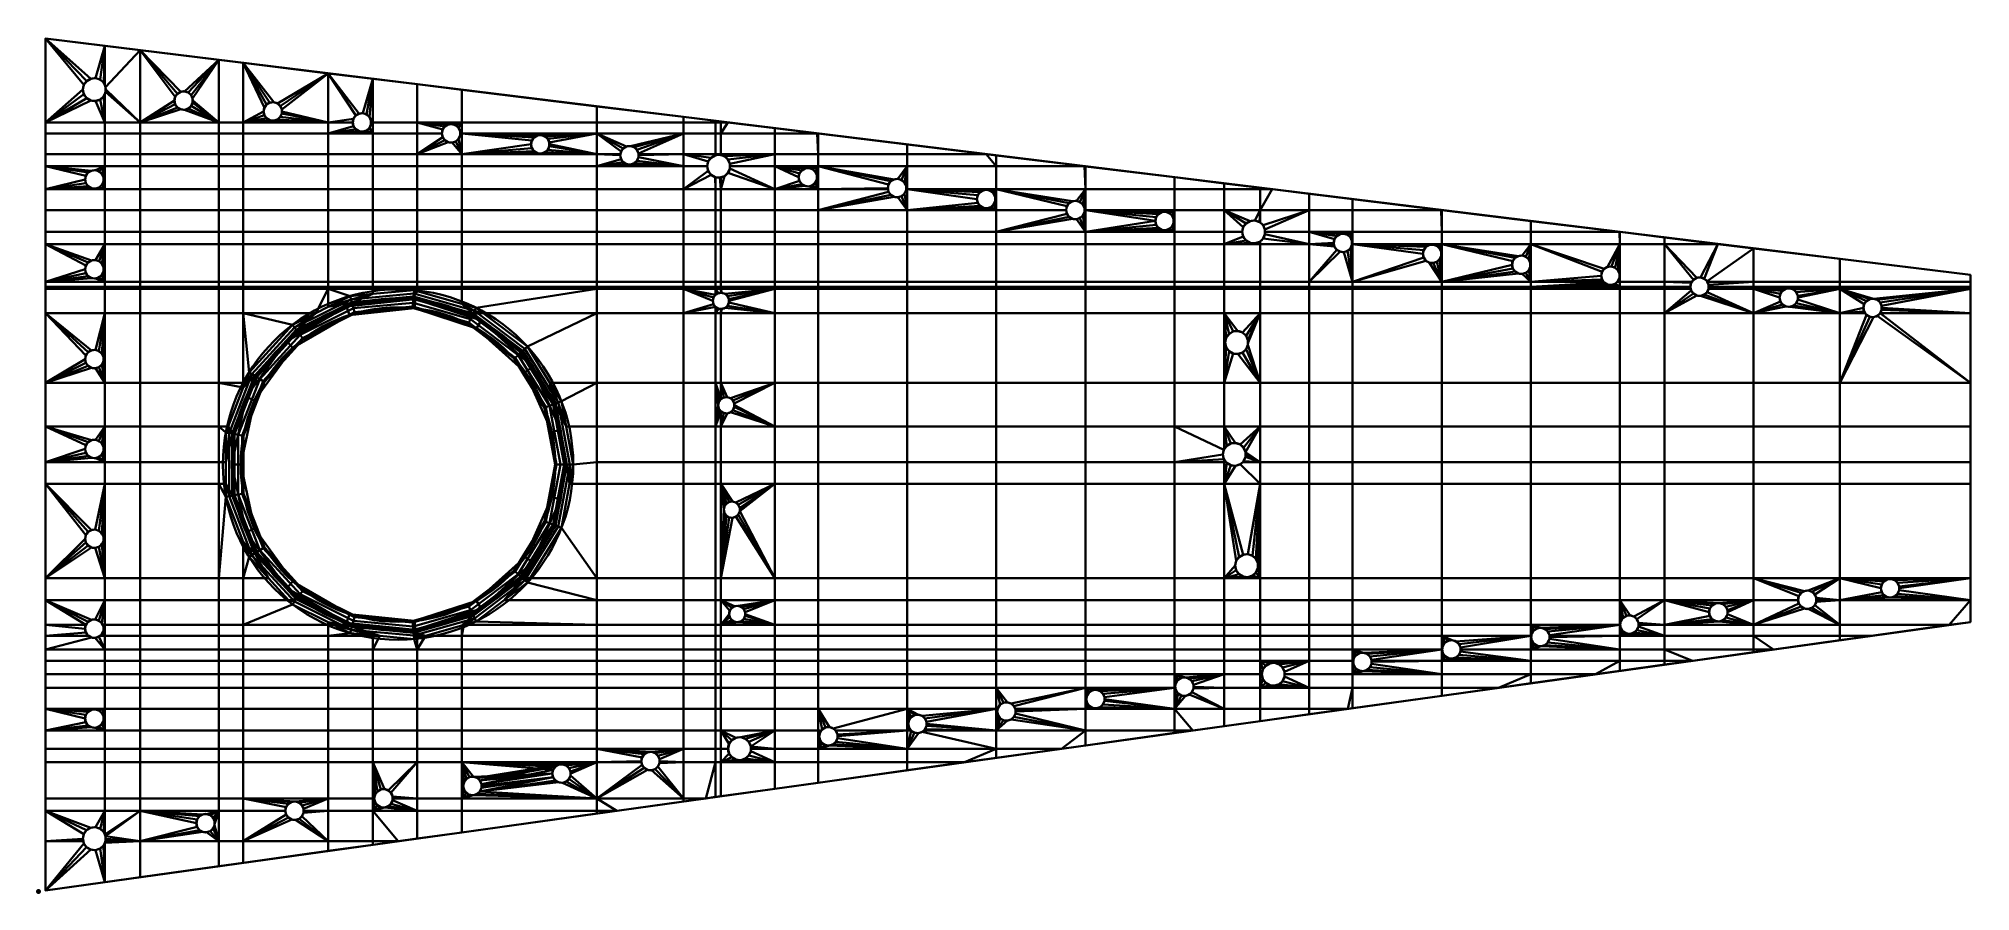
# Model space of a CAD drawing. Header units: millimetres. Extents: x 0 to 430, y 0 to 190.
import ezdxf

# ---------------------------------------------------------------- set-up
doc = ezdxf.new("R2010")
doc.units = ezdxf.units.MM
doc.layers.add('1', color=7, linetype='Continuous', true_color=0xffffff)
doc.layers.add('61', color=7, linetype='Continuous', true_color=0xffffff)

# ---------------------------------------------------------------- blocks, each defined once
blk = doc.blocks.new('UG_SURFACE_001')
at = {"layer": '1', "color": 252, "linetype": 'Continuous', "lineweight": 35}
for points in [[(1.5, 189.815819, 3.5), (10.088467, 179.512441, 3.5), (10.711725, 180.370286, 3.5)], [(1.5, 189.815819, 3.5), (1.5, 171.163097, 3.5), (9.868008, 178.475261, 3.5), (10.088467, 179.512441, 3.5)], [(14.704899, 188.194469, 3.5), (1.5, 189.815819, 3.5), (11.630015, 180.900455, 3.5), (12.684555, 181.011289, 3.5)], [(10.711725, 180.370286, 3.5), (11.630015, 180.900455, 3.5), (1.5, 189.815819, 3.5)], [(1.5, 189.815819, 1.5), (11.630015, 180.900455, 1.5), (10.711725, 180.370286, 1.5)], [(10.711725, 180.370286, 1.5), (10.088467, 179.512441, 1.5), (1.5, 189.815819, 1.5)], [(10.088467, 179.512441, 1.5), (9.868008, 178.475261, 1.5), (1.5, 171.163097, 1.5), (1.5, 189.815819, 1.5)], [(12.684555, 181.011289, 1.5), (11.630015, 180.900455, 1.5), (1.5, 189.815819, 1.5), (14.704899, 188.194469, 1.5)], [(14.704899, 188.194469, 1.5), (1.5, 189.815819, 1.5), (1.5, 189.815819, 3.5), (14.704899, 188.194469, 3.5)], [(1.5, 171.163097, 3.5), (1.5, 189.815819, 3.5), (1.5, 189.815819, 1.5), (1.5, 171.163097, 1.5)], [(14.704899, 188.194469, 3.5), (12.684555, 181.011289, 3.5), (13.693008, 180.683628, 3.5)], [(13.693008, 180.683628, 1.5), (12.684555, 181.011289, 1.5), (14.704899, 188.194469, 1.5)], [(13.693008, 180.683628, 3.5), (14.481001, 179.974109, 3.5), (14.704899, 188.194469, 3.5)], [(14.704899, 188.194469, 1.5), (14.481001, 179.974109, 1.5), (13.693008, 180.683628, 1.5)], [(14.481001, 179.974109, 3.5), (14.704899, 179.471225, 3.5), (14.704899, 188.194469, 3.5)], [(14.704899, 188.194469, 1.5), (14.704899, 179.471225, 1.5), (14.481001, 179.974109, 1.5)], [(22.593468, 187.225878, 3.5), (14.704899, 188.194469, 3.5), (14.704899, 179.471225, 3.5), (14.912284, 179.005429, 3.5)], [(14.912284, 179.005429, 1.5), (14.704899, 179.471225, 1.5), (14.704899, 188.194469, 1.5), (22.593468, 187.225878, 1.5)], [(14.704899, 188.194469, 3.5), (22.593468, 187.225878, 3.5), (22.593468, 187.225878, 1.5), (14.704899, 188.194469, 1.5)], [(22.593468, 171.163097, 3.5), (22.593468, 187.225878, 3.5), (14.912284, 179.005429, 3.5), (14.912284, 177.945092, 3.5)], [(14.968008, 178.475261, 1.5), (14.912284, 179.005429, 1.5), (22.593468, 187.225878, 1.5), (22.593468, 171.163097, 1.5)], [(22.593468, 187.225878, 3.5), (22.593468, 171.163097, 3.5), (30.218931, 176.037878, 3.5), (30.396162, 176.871687, 3.5)], [(22.593468, 187.225878, 3.5), (30.897213, 177.561328, 3.5), (31.635445, 177.987546, 3.5)], [(30.396162, 176.871687, 3.5), (30.897213, 177.561328, 3.5), (22.593468, 187.225878, 3.5)], [(31.635445, 177.987546, 3.5), (32.483213, 178.07664, 3.5), (40.102527, 185.076028, 3.5), (22.593468, 187.225878, 3.5)], [(22.593468, 187.225878, 1.5), (30.897213, 177.561328, 1.5), (30.396162, 176.871687, 1.5)], [(22.593468, 187.225878, 1.5), (40.102527, 185.076028, 1.5), (32.483213, 178.07664, 1.5), (31.635445, 177.987546, 1.5)], [(31.635445, 177.987546, 1.5), (30.897213, 177.561328, 1.5), (22.593468, 187.225878, 1.5)], [(30.396162, 176.871687, 1.5), (30.218931, 176.037878, 1.5), (22.593468, 171.163097, 1.5), (22.593468, 187.225878, 1.5)], [(22.593468, 187.225878, 3.5), (40.102527, 185.076028, 3.5), (40.102527, 185.076028, 1.5), (22.593468, 187.225878, 1.5)], [(40.102527, 185.076028, 3.5), (32.483213, 178.07664, 3.5), (33.293929, 177.813232, 3.5)], [(33.293929, 177.813232, 1.5), (32.483213, 178.07664, 1.5), (40.102527, 185.076028, 1.5)], [(33.293929, 177.813232, 3.5), (33.927415, 177.24283, 3.5), (40.102527, 185.076028, 3.5)], [(40.102527, 185.076028, 1.5), (33.927415, 177.24283, 1.5), (33.293929, 177.813232, 1.5)], [(33.927415, 177.24283, 3.5), (34.274135, 176.464096, 3.5), (40.102527, 185.076028, 3.5)], [(34.274135, 176.464096, 1.5), (33.927415, 177.24283, 1.5), (40.102527, 185.076028, 1.5)], [(40.102527, 171.163097, 3.5), (40.102527, 185.076028, 3.5), (34.274135, 176.464096, 3.5), (34.274135, 175.61166, 3.5)], [(34.318931, 176.037878, 1.5), (34.274135, 176.464096, 1.5), (40.102527, 185.076028, 1.5), (40.102527, 171.163097, 1.5)], [(40.102527, 185.076028, 3.5), (40.102527, 171.163097, 3.5), (45.534927, 171.163097, 3.5), (45.534927, 184.409007, 3.5)], [(45.534927, 184.409007, 1.5), (45.534927, 171.163097, 1.5), (40.102527, 171.163097, 1.5), (40.102527, 185.076028, 1.5)], [(40.102527, 185.076028, 3.5), (45.534927, 184.409007, 3.5), (45.534927, 184.409007, 1.5), (40.102527, 185.076028, 1.5)], [(11.630015, 180.900455, 1.5), (11.630015, 180.900455, 3.5), (10.711725, 180.370286, 3.5), (10.711725, 180.370286, 1.5)], [(12.684555, 181.011289, 1.5), (12.684555, 181.011289, 3.5), (11.630015, 180.900455, 3.5), (11.630015, 180.900455, 1.5)], [(13.693008, 180.683628, 1.5), (13.693008, 180.683628, 3.5), (12.684555, 181.011289, 3.5), (12.684555, 181.011289, 1.5)], [(14.481001, 179.974109, 1.5), (14.481001, 179.974109, 3.5), (13.693008, 180.683628, 3.5), (13.693008, 180.683628, 1.5)], [(45.534927, 184.409007, 3.5), (45.534927, 171.163097, 3.5), (50.069854, 173.60048, 3.5), (50.247084, 174.434289, 3.5)], [(45.534927, 184.409007, 3.5), (50.748136, 175.12393, 3.5), (51.486369, 175.550148, 3.5)], [(64.467095, 182.084441, 3.5), (45.534927, 184.409007, 3.5), (52.334137, 175.639257, 3.5), (53.144854, 175.375834, 3.5)], [(50.247084, 174.434289, 3.5), (50.748136, 175.12393, 3.5), (45.534927, 184.409007, 3.5)], [(51.486369, 175.550148, 3.5), (52.334137, 175.639257, 3.5), (45.534927, 184.409007, 3.5)], [(45.534927, 184.409007, 1.5), (50.748136, 175.12393, 1.5), (50.247084, 174.434289, 1.5)], [(45.534927, 184.409007, 1.5), (52.334137, 175.639257, 1.5), (51.486369, 175.550148, 1.5)], [(51.486369, 175.550148, 1.5), (50.748136, 175.12393, 1.5), (45.534927, 184.409007, 1.5)], [(53.144854, 175.375834, 1.5), (52.334137, 175.639257, 1.5), (45.534927, 184.409007, 1.5), (64.467095, 182.084441, 1.5)], [(50.247084, 174.434289, 1.5), (50.069854, 173.60048, 1.5), (45.534927, 171.163097, 1.5), (45.534927, 184.409007, 1.5)], [(45.534927, 184.409007, 3.5), (64.467095, 182.084441, 3.5), (64.467095, 182.084441, 1.5), (45.534927, 184.409007, 1.5)], [(53.144854, 175.375834, 3.5), (53.778339, 174.805447, 3.5), (64.467095, 182.084441, 3.5)], [(64.467095, 182.084441, 1.5), (53.778339, 174.805447, 1.5), (53.144854, 175.375834, 1.5)], [(53.778339, 174.805447, 3.5), (54.125056, 174.026713, 3.5), (64.467095, 182.084441, 3.5)], [(54.125056, 174.026713, 1.5), (53.778339, 174.805447, 1.5), (64.467095, 182.084441, 1.5)], [(64.467095, 171.163097, 3.5), (64.467095, 182.084441, 3.5), (54.125056, 174.026713, 3.5), (54.125056, 173.174262, 3.5)], [(54.169852, 173.60048, 1.5), (54.125056, 174.026713, 1.5), (64.467095, 182.084441, 1.5), (64.467095, 171.163097, 1.5)], [(64.467095, 182.084441, 3.5), (70.599057, 172.686547, 3.5), (71.33729, 173.112765, 3.5)], [(64.467095, 182.084441, 3.5), (64.467095, 171.163097, 3.5), (70.098005, 171.996906, 3.5), (70.599057, 172.686547, 3.5)], [(71.33729, 173.112765, 3.5), (72.185062, 173.201874, 3.5), (74.371278, 180.868357, 3.5), (64.467095, 182.084441, 3.5)], [(64.467095, 182.084441, 1.5), (74.371278, 180.868357, 1.5), (72.185062, 173.201874, 1.5), (71.33729, 173.112765, 1.5)], [(71.33729, 173.112765, 1.5), (70.599057, 172.686547, 1.5), (64.467095, 182.084441, 1.5)], [(70.599057, 172.686547, 1.5), (70.098005, 171.996906, 1.5), (64.467095, 171.163097, 1.5), (64.467095, 182.084441, 1.5)], [(64.467095, 182.084441, 3.5), (74.371278, 180.868357, 3.5), (74.371278, 180.868357, 1.5), (64.467095, 182.084441, 1.5)], [(74.371278, 180.868357, 3.5), (72.185062, 173.201874, 3.5), (72.995774, 172.938451, 3.5)], [(72.995774, 172.938451, 1.5), (72.185062, 173.201874, 1.5), (74.371278, 180.868357, 1.5)], [(72.995774, 172.938451, 3.5), (73.62926, 172.368065, 3.5), (74.371278, 180.868357, 3.5)], [(74.371278, 180.868357, 1.5), (73.62926, 172.368065, 1.5), (72.995774, 172.938451, 1.5)], [(74.371278, 171.163097, 3.5), (74.371278, 180.868357, 3.5), (73.62926, 172.368065, 3.5), (73.97598, 171.589315, 3.5)], [(73.97598, 171.589315, 1.5), (73.62926, 172.368065, 1.5), (74.371278, 180.868357, 1.5), (74.371278, 171.163097, 1.5)], [(74.371278, 180.868357, 3.5), (74.371278, 171.163097, 3.5), (84.296733, 171.163097, 3.5), (84.296733, 179.649666, 3.5)], [(84.296733, 179.649666, 1.5), (84.296733, 171.163097, 1.5), (74.371278, 171.163097, 1.5), (74.371278, 180.868357, 1.5)], [(74.371278, 180.868357, 3.5), (84.296733, 179.649666, 3.5), (84.296733, 179.649666, 1.5), (74.371278, 180.868357, 1.5)], [(10.088467, 177.43808, 3.5), (9.868008, 178.475261, 3.5), (1.5, 171.163097, 3.5)], [(1.5, 171.163097, 1.5), (9.868008, 178.475261, 1.5), (10.088467, 177.43808, 1.5)], [(10.711725, 176.580235, 3.5), (10.088467, 177.43808, 3.5), (1.5, 171.163097, 3.5)], [(1.5, 171.163097, 1.5), (10.088467, 177.43808, 1.5), (10.711725, 176.580235, 1.5)], [(1.5, 171.163097, 3.5), (11.630015, 176.050067, 3.5), (10.711725, 176.580235, 3.5)], [(10.711725, 176.580235, 1.5), (11.630015, 176.050067, 1.5), (1.5, 171.163097, 1.5)], [(10.088467, 179.512441, 1.5), (10.088467, 179.512441, 3.5), (9.868008, 178.475261, 3.5), (9.868008, 178.475261, 1.5)], [(9.868008, 178.475261, 1.5), (9.868008, 178.475261, 3.5), (10.088467, 177.43808, 3.5), (10.088467, 177.43808, 1.5)], [(10.711725, 180.370286, 1.5), (10.711725, 180.370286, 3.5), (10.088467, 179.512441, 3.5), (10.088467, 179.512441, 1.5)], [(10.088467, 177.43808, 1.5), (10.088467, 177.43808, 3.5), (10.711725, 176.580235, 3.5), (10.711725, 176.580235, 1.5)], [(10.711725, 176.580235, 1.5), (10.711725, 176.580235, 3.5), (11.630015, 176.050067, 3.5), (11.630015, 176.050067, 1.5)], [(14.704899, 171.163097, 3.5), (14.481001, 176.976413, 3.5), (13.693008, 176.266894, 3.5)], [(13.693008, 176.266894, 1.5), (14.481001, 176.976413, 1.5), (14.704899, 171.163097, 1.5)], [(13.693008, 176.266894, 1.5), (13.693008, 176.266894, 3.5), (14.481001, 176.976413, 3.5), (14.481001, 176.976413, 1.5)], [(14.704899, 179.471225, 3.5), (14.481001, 179.974109, 3.5), (14.481001, 179.974109, 1.5), (14.704899, 179.471225, 1.5)], [(14.704899, 171.163097, 3.5), (14.704899, 177.479297, 3.5), (14.481001, 176.976413, 3.5)], [(14.481001, 176.976413, 1.5), (14.704899, 177.479297, 1.5), (14.704899, 171.163097, 1.5)], [(14.704899, 177.479297, 1.5), (14.481001, 176.976413, 1.5), (14.481001, 176.976413, 3.5), (14.704899, 177.479297, 3.5)], [(14.704899, 179.471225, 1.5), (14.912284, 179.005429, 1.5), (14.912284, 179.005429, 3.5), (14.704899, 179.471225, 3.5)], [(14.912284, 177.945092, 3.5), (14.704899, 177.479297, 3.5), (14.704899, 171.163097, 3.5), (22.593468, 171.163097, 3.5)], [(22.593468, 171.163097, 1.5), (14.704899, 171.163097, 1.5), (14.704899, 177.479297, 1.5), (14.912284, 177.945092, 1.5)], [(14.704899, 177.479297, 3.5), (14.912284, 177.945092, 3.5), (14.912284, 177.945092, 1.5), (14.704899, 177.479297, 1.5)], [(14.912284, 177.945092, 3.5), (14.912284, 179.005429, 3.5), (14.968008, 178.475261, 1.5)], [(14.912284, 179.005429, 3.5), (14.912284, 179.005429, 1.5), (14.968008, 178.475261, 1.5)], [(22.593468, 171.163097, 1.5), (14.912284, 177.945092, 1.5), (14.968008, 178.475261, 1.5)], [(14.968008, 178.475261, 1.5), (14.912284, 177.945092, 1.5), (14.912284, 177.945092, 3.5)], [(30.396162, 176.871687, 1.5), (30.396162, 176.871687, 3.5), (30.218931, 176.037878, 3.5), (30.218931, 176.037878, 1.5)], [(30.897213, 177.561328, 1.5), (30.897213, 177.561328, 3.5), (30.396162, 176.871687, 3.5), (30.396162, 176.871687, 1.5)], [(31.635445, 177.987546, 1.5), (31.635445, 177.987546, 3.5), (30.897213, 177.561328, 3.5), (30.897213, 177.561328, 1.5)], [(32.483213, 178.07664, 1.5), (32.483213, 178.07664, 3.5), (31.635445, 177.987546, 3.5), (31.635445, 177.987546, 1.5)], [(33.293929, 177.813232, 1.5), (33.293929, 177.813232, 3.5), (32.483213, 178.07664, 3.5), (32.483213, 178.07664, 1.5)], [(33.927415, 177.24283, 1.5), (33.927415, 177.24283, 3.5), (33.293929, 177.813232, 3.5), (33.293929, 177.813232, 1.5)], [(34.274135, 176.464096, 1.5), (34.274135, 176.464096, 3.5), (33.927415, 177.24283, 3.5), (33.927415, 177.24283, 1.5)], [(34.274135, 176.464096, 3.5), (34.274135, 176.464096, 1.5), (34.318931, 176.037878, 1.5)], [(34.318931, 176.037878, 1.5), (34.274135, 175.61166, 3.5), (34.274135, 176.464096, 3.5)], [(84.296733, 179.649666, 3.5), (84.296733, 171.163097, 3.5), (94.200917, 171.163097, 3.5), (94.200917, 178.433582, 3.5)], [(94.200917, 178.433582, 1.5), (94.200917, 171.163097, 1.5), (84.296733, 171.163097, 1.5), (84.296733, 179.649666, 1.5)], [(84.296733, 179.649666, 3.5), (94.200917, 178.433582, 3.5), (94.200917, 178.433582, 1.5), (84.296733, 179.649666, 1.5)], [(94.200917, 178.433582, 3.5), (94.200917, 171.163097, 3.5), (124.23677, 171.163097, 3.5), (124.23677, 174.745649, 3.5)], [(124.23677, 174.745649, 1.5), (124.23677, 171.163097, 1.5), (94.200917, 171.163097, 1.5), (94.200917, 178.433582, 1.5)], [(94.200917, 178.433582, 3.5), (124.23677, 174.745649, 3.5), (124.23677, 174.745649, 1.5), (94.200917, 178.433582, 1.5)], [(12.684555, 175.939232, 3.5), (11.630015, 176.050067, 3.5), (1.5, 171.163097, 3.5), (14.704899, 171.163097, 3.5)], [(14.704899, 171.163097, 1.5), (1.5, 171.163097, 1.5), (11.630015, 176.050067, 1.5), (12.684555, 175.939232, 1.5)], [(11.630015, 176.050067, 1.5), (11.630015, 176.050067, 3.5), (12.684555, 175.939232, 3.5), (12.684555, 175.939232, 1.5)], [(13.693008, 176.266894, 3.5), (12.684555, 175.939232, 3.5), (14.704899, 171.163097, 3.5)], [(14.704899, 171.163097, 1.5), (12.684555, 175.939232, 1.5), (13.693008, 176.266894, 1.5)], [(12.684555, 175.939232, 1.5), (12.684555, 175.939232, 3.5), (13.693008, 176.266894, 3.5), (13.693008, 176.266894, 1.5)], [(30.396162, 175.204068, 3.5), (30.218931, 176.037878, 3.5), (22.593468, 171.163097, 3.5)], [(22.593468, 171.163097, 1.5), (30.218931, 176.037878, 1.5), (30.396162, 175.204068, 1.5)], [(22.593468, 171.163097, 3.5), (30.897213, 174.514428, 3.5), (30.396162, 175.204068, 3.5)], [(30.396162, 175.204068, 1.5), (30.897213, 174.514428, 1.5), (22.593468, 171.163097, 1.5)], [(31.635445, 174.08821, 3.5), (30.897213, 174.514428, 3.5), (22.593468, 171.163097, 3.5)], [(22.593468, 171.163097, 1.5), (30.897213, 174.514428, 1.5), (31.635445, 174.08821, 1.5)], [(22.593468, 171.163097, 3.5), (40.102527, 171.163097, 3.5), (32.483213, 173.999101, 3.5), (31.635445, 174.08821, 3.5)], [(31.635445, 174.08821, 1.5), (32.483213, 173.999101, 1.5), (40.102527, 171.163097, 1.5), (22.593468, 171.163097, 1.5)], [(30.218931, 176.037878, 1.5), (30.218931, 176.037878, 3.5), (30.396162, 175.204068, 3.5), (30.396162, 175.204068, 1.5)], [(30.396162, 175.204068, 1.5), (30.396162, 175.204068, 3.5), (30.897213, 174.514428, 3.5), (30.897213, 174.514428, 1.5)], [(30.897213, 174.514428, 1.5), (30.897213, 174.514428, 3.5), (31.635445, 174.08821, 3.5), (31.635445, 174.08821, 1.5)], [(31.635445, 174.08821, 1.5), (31.635445, 174.08821, 3.5), (32.483213, 173.999101, 3.5), (32.483213, 173.999101, 1.5)], [(33.293929, 174.262524, 3.5), (32.483213, 173.999101, 3.5), (40.102527, 171.163097, 3.5)], [(40.102527, 171.163097, 1.5), (32.483213, 173.999101, 1.5), (33.293929, 174.262524, 1.5)], [(32.483213, 173.999101, 1.5), (32.483213, 173.999101, 3.5), (33.293929, 174.262524, 3.5), (33.293929, 174.262524, 1.5)], [(40.102527, 171.163097, 3.5), (33.927415, 174.83291, 3.5), (33.293929, 174.262524, 3.5)], [(33.293929, 174.262524, 1.5), (33.927415, 174.83291, 1.5), (40.102527, 171.163097, 1.5)], [(33.293929, 174.262524, 1.5), (33.293929, 174.262524, 3.5), (33.927415, 174.83291, 3.5), (33.927415, 174.83291, 1.5)], [(34.274135, 175.61166, 3.5), (33.927415, 174.83291, 3.5), (40.102527, 171.163097, 3.5)], [(40.102527, 171.163097, 1.5), (33.927415, 174.83291, 1.5), (34.274135, 175.61166, 1.5)], [(33.927415, 174.83291, 1.5), (33.927415, 174.83291, 3.5), (34.274135, 175.61166, 3.5), (34.274135, 175.61166, 1.5)], [(40.102527, 171.163097, 1.5), (34.274135, 175.61166, 1.5), (34.318931, 176.037878, 1.5)], [(34.318931, 176.037878, 1.5), (34.274135, 175.61166, 1.5), (34.274135, 175.61166, 3.5)], [(50.247084, 172.766671, 3.5), (50.069854, 173.60048, 3.5), (45.534927, 171.163097, 3.5)], [(45.534927, 171.163097, 1.5), (50.069854, 173.60048, 1.5), (50.247084, 172.766671, 1.5)], [(45.534927, 171.163097, 3.5), (50.748136, 172.077045, 3.5), (50.247084, 172.766671, 3.5)], [(50.247084, 172.766671, 1.5), (50.748136, 172.077045, 1.5), (45.534927, 171.163097, 1.5)], [(51.486369, 171.650827, 3.5), (50.748136, 172.077045, 3.5), (45.534927, 171.163097, 3.5)], [(45.534927, 171.163097, 1.5), (50.748136, 172.077045, 1.5), (51.486369, 171.650827, 1.5)], [(50.247084, 174.434289, 1.5), (50.247084, 174.434289, 3.5), (50.069854, 173.60048, 3.5), (50.069854, 173.60048, 1.5)], [(50.069854, 173.60048, 1.5), (50.069854, 173.60048, 3.5), (50.247084, 172.766671, 3.5), (50.247084, 172.766671, 1.5)], [(50.748136, 175.12393, 1.5), (50.748136, 175.12393, 3.5), (50.247084, 174.434289, 3.5), (50.247084, 174.434289, 1.5)], [(50.247084, 172.766671, 1.5), (50.247084, 172.766671, 3.5), (50.748136, 172.077045, 3.5), (50.748136, 172.077045, 1.5)], [(51.486369, 175.550148, 1.5), (51.486369, 175.550148, 3.5), (50.748136, 175.12393, 3.5), (50.748136, 175.12393, 1.5)], [(50.748136, 172.077045, 1.5), (50.748136, 172.077045, 3.5), (51.486369, 171.650827, 3.5), (51.486369, 171.650827, 1.5)], [(52.334137, 175.639257, 1.5), (52.334137, 175.639257, 3.5), (51.486369, 175.550148, 3.5), (51.486369, 175.550148, 1.5)], [(53.144854, 175.375834, 1.5), (53.144854, 175.375834, 3.5), (52.334137, 175.639257, 3.5), (52.334137, 175.639257, 1.5)], [(53.778339, 174.805447, 1.5), (53.778339, 174.805447, 3.5), (53.144854, 175.375834, 3.5), (53.144854, 175.375834, 1.5)], [(64.467095, 171.163097, 3.5), (53.778339, 172.395527, 3.5), (53.144854, 171.825141, 3.5)], [(53.144854, 171.825141, 1.5), (53.778339, 172.395527, 1.5), (64.467095, 171.163097, 1.5)], [(53.144854, 171.825141, 1.5), (53.144854, 171.825141, 3.5), (53.778339, 172.395527, 3.5), (53.778339, 172.395527, 1.5)], [(54.125056, 174.026713, 1.5), (54.125056, 174.026713, 3.5), (53.778339, 174.805447, 3.5), (53.778339, 174.805447, 1.5)], [(54.125056, 173.174262, 3.5), (53.778339, 172.395527, 3.5), (64.467095, 171.163097, 3.5)], [(64.467095, 171.163097, 1.5), (53.778339, 172.395527, 1.5), (54.125056, 173.174262, 1.5)], [(53.778339, 172.395527, 1.5), (53.778339, 172.395527, 3.5), (54.125056, 173.174262, 3.5), (54.125056, 173.174262, 1.5)], [(54.125056, 174.026713, 3.5), (54.125056, 174.026713, 1.5), (54.169852, 173.60048, 1.5)], [(54.169852, 173.60048, 1.5), (54.125056, 173.174262, 3.5), (54.125056, 174.026713, 3.5)], [(64.467095, 171.163097, 1.5), (54.125056, 173.174262, 1.5), (54.169852, 173.60048, 1.5)], [(54.169852, 173.60048, 1.5), (54.125056, 173.174262, 1.5), (54.125056, 173.174262, 3.5)], [(70.599057, 172.686547, 1.5), (70.599057, 172.686547, 3.5), (70.098005, 171.996906, 3.5), (70.098005, 171.996906, 1.5)], [(71.33729, 173.112765, 1.5), (71.33729, 173.112765, 3.5), (70.599057, 172.686547, 3.5), (70.599057, 172.686547, 1.5)], [(72.185062, 173.201874, 1.5), (72.185062, 173.201874, 3.5), (71.33729, 173.112765, 3.5), (71.33729, 173.112765, 1.5)], [(72.995774, 172.938451, 1.5), (72.995774, 172.938451, 3.5), (72.185062, 173.201874, 3.5), (72.185062, 173.201874, 1.5)], [(73.62926, 172.368065, 1.5), (73.62926, 172.368065, 3.5), (72.995774, 172.938451, 3.5), (72.995774, 172.938451, 1.5)], [(73.97598, 171.589315, 1.5), (73.97598, 171.589315, 3.5), (73.62926, 172.368065, 3.5), (73.62926, 172.368065, 1.5)], [(124.23677, 174.745649, 3.5), (124.23677, 171.163097, 3.5), (143.535659, 171.163097, 3.5), (143.535659, 172.376037, 3.5)], [(143.535659, 172.376037, 1.5), (143.535659, 171.163097, 1.5), (124.23677, 171.163097, 1.5), (124.23677, 174.745649, 1.5)], [(124.23677, 174.745649, 3.5), (143.535659, 172.376037, 3.5), (143.535659, 172.376037, 1.5), (124.23677, 174.745649, 1.5)], [(143.535659, 172.376037, 3.5), (143.535659, 171.163097, 3.5), (150.690123, 171.163097, 3.5), (150.690123, 171.497583, 3.5)], [(150.690123, 171.497583, 1.5), (150.690123, 171.163097, 1.5), (143.535659, 171.163097, 1.5), (143.535659, 172.376037, 1.5)], [(143.535659, 172.376037, 3.5), (150.690123, 171.497583, 3.5), (150.690123, 171.497583, 1.5), (143.535659, 172.376037, 1.5)], [(14.704899, 171.163097, 3.5), (1.5, 171.163097, 3.5), (1.5, 168.725714, 3.5), (14.704899, 168.725714, 3.5)], [(14.704899, 168.725714, 1.5), (1.5, 168.725714, 1.5), (1.5, 171.163097, 1.5), (14.704899, 171.163097, 1.5)], [(1.5, 168.725714, 3.5), (1.5, 171.163097, 3.5), (1.5, 171.163097, 1.5), (1.5, 168.725714, 1.5)], [(14.704899, 168.725714, 3.5), (1.5, 168.725714, 3.5), (1.5, 164.100945, 3.5), (14.704899, 164.100945, 3.5)], [(14.704899, 164.100945, 1.5), (1.5, 164.100945, 1.5), (1.5, 168.725714, 1.5), (14.704899, 168.725714, 1.5)], [(1.5, 164.100945, 3.5), (1.5, 168.725714, 3.5), (1.5, 168.725714, 1.5), (1.5, 164.100945, 1.5)], [(22.593468, 171.163097, 3.5), (14.704899, 171.163097, 3.5), (14.704899, 168.725714, 3.5), (22.593468, 168.725714, 3.5)], [(22.593468, 168.725714, 1.5), (14.704899, 168.725714, 1.5), (14.704899, 171.163097, 1.5), (22.593468, 171.163097, 1.5)], [(22.593468, 168.725714, 3.5), (14.704899, 168.725714, 3.5), (14.704899, 164.100945, 3.5), (22.593468, 164.100945, 3.5)], [(22.593468, 164.100945, 1.5), (14.704899, 164.100945, 1.5), (14.704899, 168.725714, 1.5), (22.593468, 168.725714, 1.5)], [(40.102527, 171.163097, 3.5), (22.593468, 171.163097, 3.5), (22.593468, 168.725714, 3.5), (40.102527, 168.725714, 3.5)], [(40.102527, 168.725714, 1.5), (22.593468, 168.725714, 1.5), (22.593468, 171.163097, 1.5), (40.102527, 171.163097, 1.5)], [(40.102527, 168.725714, 3.5), (22.593468, 168.725714, 3.5), (22.593468, 164.100945, 3.5), (40.102527, 164.100945, 3.5)], [(40.102527, 164.100945, 1.5), (22.593468, 164.100945, 1.5), (22.593468, 168.725714, 1.5), (40.102527, 168.725714, 1.5)], [(45.534927, 171.163097, 3.5), (40.102527, 171.163097, 3.5), (40.102527, 168.725714, 3.5), (45.534927, 168.725714, 3.5)], [(45.534927, 168.725714, 1.5), (40.102527, 168.725714, 1.5), (40.102527, 171.163097, 1.5), (45.534927, 171.163097, 1.5)], [(45.534927, 168.725714, 3.5), (40.102527, 168.725714, 3.5), (40.102527, 164.100945, 3.5), (45.534927, 164.100945, 3.5)], [(45.534927, 164.100945, 1.5), (40.102527, 164.100945, 1.5), (40.102527, 168.725714, 1.5), (45.534927, 168.725714, 1.5)], [(52.334137, 171.561718, 3.5), (51.486369, 171.650827, 3.5), (45.534927, 171.163097, 3.5)], [(45.534927, 171.163097, 1.5), (51.486369, 171.650827, 1.5), (52.334137, 171.561718, 1.5)], [(45.534927, 171.163097, 3.5), (64.467095, 171.163097, 3.5), (52.334137, 171.561718, 3.5)], [(52.334137, 171.561718, 1.5), (64.467095, 171.163097, 1.5), (45.534927, 171.163097, 1.5)], [(64.467095, 171.163097, 3.5), (45.534927, 171.163097, 3.5), (45.534927, 168.725714, 3.5), (64.467095, 168.725714, 3.5)], [(64.467095, 168.725714, 1.5), (45.534927, 168.725714, 1.5), (45.534927, 171.163097, 1.5), (64.467095, 171.163097, 1.5)], [(64.467095, 168.725714, 3.5), (45.534927, 168.725714, 3.5), (45.534927, 164.100945, 3.5), (64.467095, 164.100945, 3.5)], [(64.467095, 164.100945, 1.5), (45.534927, 164.100945, 1.5), (45.534927, 168.725714, 1.5), (64.467095, 168.725714, 1.5)], [(51.486369, 171.650827, 1.5), (51.486369, 171.650827, 3.5), (52.334137, 171.561718, 3.5), (52.334137, 171.561718, 1.5)], [(53.144854, 171.825141, 3.5), (52.334137, 171.561718, 3.5), (64.467095, 171.163097, 3.5)], [(64.467095, 171.163097, 1.5), (52.334137, 171.561718, 1.5), (53.144854, 171.825141, 1.5)], [(52.334137, 171.561718, 1.5), (52.334137, 171.561718, 3.5), (53.144854, 171.825141, 3.5), (53.144854, 171.825141, 1.5)], [(64.467095, 171.163097, 3.5), (69.920778, 171.163097, 3.5), (70.098005, 171.996906, 3.5)], [(70.098005, 171.996906, 1.5), (69.920778, 171.163097, 1.5), (64.467095, 171.163097, 1.5)], [(70.098005, 170.329288, 3.5), (69.920778, 171.163097, 3.5), (64.467095, 171.163097, 3.5), (64.467095, 168.725714, 3.5)], [(64.467095, 168.725714, 1.5), (64.467095, 171.163097, 1.5), (69.920778, 171.163097, 1.5), (70.098005, 170.329288, 1.5)], [(70.599057, 169.639647, 3.5), (70.098005, 170.329288, 3.5), (64.467095, 168.725714, 3.5)], [(64.467095, 168.725714, 1.5), (70.098005, 170.329288, 1.5), (70.599057, 169.639647, 1.5)], [(71.33729, 169.213429, 3.5), (70.599057, 169.639647, 3.5), (64.467095, 168.725714, 3.5)], [(64.467095, 168.725714, 1.5), (70.599057, 169.639647, 1.5), (71.33729, 169.213429, 1.5)], [(64.467095, 168.725714, 3.5), (74.371278, 168.725714, 3.5), (72.185062, 169.124335, 3.5), (71.33729, 169.213429, 3.5)], [(71.33729, 169.213429, 1.5), (72.185062, 169.124335, 1.5), (74.371278, 168.725714, 1.5), (64.467095, 168.725714, 1.5)], [(74.371278, 168.725714, 3.5), (64.467095, 168.725714, 3.5), (64.467095, 164.100945, 3.5), (74.371278, 164.100945, 3.5)], [(74.371278, 164.100945, 1.5), (64.467095, 164.100945, 1.5), (64.467095, 168.725714, 1.5), (74.371278, 168.725714, 1.5)], [(70.098005, 171.996906, 1.5), (70.098005, 171.996906, 3.5), (69.920778, 171.163097, 3.5), (69.920778, 171.163097, 1.5)], [(69.920778, 171.163097, 1.5), (69.920778, 171.163097, 3.5), (70.098005, 170.329288, 3.5), (70.098005, 170.329288, 1.5)], [(70.098005, 170.329288, 1.5), (70.098005, 170.329288, 3.5), (70.599057, 169.639647, 3.5), (70.599057, 169.639647, 1.5)], [(70.599057, 169.639647, 1.5), (70.599057, 169.639647, 3.5), (71.33729, 169.213429, 3.5), (71.33729, 169.213429, 1.5)], [(71.33729, 169.213429, 1.5), (71.33729, 169.213429, 3.5), (72.185062, 169.124335, 3.5), (72.185062, 169.124335, 1.5)], [(72.995774, 169.387743, 3.5), (72.185062, 169.124335, 3.5), (74.371278, 168.725714, 3.5)], [(74.371278, 168.725714, 1.5), (72.185062, 169.124335, 1.5), (72.995774, 169.387743, 1.5)], [(72.185062, 169.124335, 1.5), (72.185062, 169.124335, 3.5), (72.995774, 169.387743, 3.5), (72.995774, 169.387743, 1.5)], [(74.371278, 168.725714, 3.5), (73.62926, 169.958144, 3.5), (72.995774, 169.387743, 3.5)], [(72.995774, 169.387743, 1.5), (73.62926, 169.958144, 1.5), (74.371278, 168.725714, 1.5)], [(72.995774, 169.387743, 1.5), (72.995774, 169.387743, 3.5), (73.62926, 169.958144, 3.5), (73.62926, 169.958144, 1.5)], [(74.371278, 168.725714, 3.5), (74.371278, 171.163097, 3.5), (73.97598, 170.736879, 3.5), (73.62926, 169.958144, 3.5)], [(74.371278, 171.163097, 1.5), (74.371278, 168.725714, 1.5), (73.62926, 169.958144, 1.5), (73.97598, 170.736879, 1.5)], [(73.62926, 169.958144, 1.5), (73.62926, 169.958144, 3.5), (73.97598, 170.736879, 3.5), (73.97598, 170.736879, 1.5)], [(73.97598, 171.589315, 3.5), (73.97598, 171.163097, 3.5), (74.371278, 171.163097, 3.5)], [(74.371278, 171.163097, 1.5), (74.020773, 171.163097, 1.5), (73.97598, 171.589315, 1.5)], [(74.020773, 171.163097, 1.5), (73.97598, 171.163097, 3.5), (73.97598, 171.589315, 3.5)], [(73.97598, 171.589315, 3.5), (73.97598, 171.589315, 1.5), (74.020773, 171.163097, 1.5)], [(74.371278, 171.163097, 3.5), (73.97598, 171.163097, 3.5), (73.97598, 170.736879, 3.5)], [(73.97598, 170.736879, 1.5), (74.020773, 171.163097, 1.5), (74.371278, 171.163097, 1.5)], [(74.020773, 171.163097, 1.5), (73.97598, 170.736879, 1.5), (73.97598, 170.736879, 3.5)], [(73.97598, 170.736879, 3.5), (73.97598, 171.163097, 3.5), (74.020773, 171.163097, 1.5)], [(84.296733, 171.163097, 3.5), (74.371278, 171.163097, 3.5), (74.371278, 168.725714, 3.5), (84.296733, 168.725714, 3.5)], [(84.296733, 168.725714, 1.5), (74.371278, 168.725714, 1.5), (74.371278, 171.163097, 1.5), (84.296733, 171.163097, 1.5)], [(84.296733, 168.725714, 3.5), (74.371278, 168.725714, 3.5), (74.371278, 164.100945, 3.5), (84.296733, 164.100945, 3.5)], [(84.296733, 164.100945, 1.5), (74.371278, 164.100945, 1.5), (74.371278, 168.725714, 1.5), (84.296733, 168.725714, 1.5)], [(84.296733, 171.163097, 3.5), (90.449981, 170.249164, 3.5), (91.188215, 170.675382, 3.5)], [(84.296733, 171.163097, 3.5), (89.94893, 169.559523, 3.5), (90.449981, 170.249164, 3.5)], [(84.296733, 171.163097, 3.5), (84.296733, 168.725714, 3.5), (89.771703, 168.725714, 3.5), (89.94893, 169.559523, 3.5)], [(91.188215, 170.675382, 3.5), (92.035986, 170.764476, 3.5), (94.200917, 171.163097, 3.5), (84.296733, 171.163097, 3.5)], [(84.296733, 171.163097, 1.5), (94.200917, 171.163097, 1.5), (92.035986, 170.764476, 1.5), (91.188215, 170.675382, 1.5)], [(91.188215, 170.675382, 1.5), (90.449981, 170.249164, 1.5), (84.296733, 171.163097, 1.5)], [(90.449981, 170.249164, 1.5), (89.94893, 169.559523, 1.5), (84.296733, 171.163097, 1.5)], [(89.94893, 169.559523, 1.5), (89.771703, 168.725714, 1.5), (84.296733, 168.725714, 1.5), (84.296733, 171.163097, 1.5)], [(89.94893, 167.891905, 3.5), (89.771703, 168.725714, 3.5), (84.296733, 168.725714, 3.5), (84.296733, 164.100945, 3.5)], [(84.296733, 164.100945, 1.5), (84.296733, 168.725714, 1.5), (89.771703, 168.725714, 1.5), (89.94893, 167.891905, 1.5)], [(90.449981, 167.202264, 3.5), (89.94893, 167.891905, 3.5), (84.296733, 164.100945, 3.5)], [(84.296733, 164.100945, 1.5), (89.94893, 167.891905, 1.5), (90.449981, 167.202264, 1.5)], [(89.94893, 169.559523, 1.5), (89.94893, 169.559523, 3.5), (89.771703, 168.725714, 3.5), (89.771703, 168.725714, 1.5)], [(89.771703, 168.725714, 1.5), (89.771703, 168.725714, 3.5), (89.94893, 167.891905, 3.5), (89.94893, 167.891905, 1.5)], [(90.449981, 170.249164, 1.5), (90.449981, 170.249164, 3.5), (89.94893, 169.559523, 3.5), (89.94893, 169.559523, 1.5)], [(89.94893, 167.891905, 1.5), (89.94893, 167.891905, 3.5), (90.449981, 167.202264, 3.5), (90.449981, 167.202264, 1.5)], [(91.188215, 170.675382, 1.5), (91.188215, 170.675382, 3.5), (90.449981, 170.249164, 3.5), (90.449981, 170.249164, 1.5)], [(92.035986, 170.764476, 1.5), (92.035986, 170.764476, 3.5), (91.188215, 170.675382, 3.5), (91.188215, 170.675382, 1.5)], [(94.200917, 171.163097, 3.5), (92.035986, 170.764476, 3.5), (92.846699, 170.501068, 3.5)], [(92.846699, 170.501068, 1.5), (92.035986, 170.764476, 1.5), (94.200917, 171.163097, 1.5)], [(92.846699, 170.501068, 1.5), (92.846699, 170.501068, 3.5), (92.035986, 170.764476, 3.5), (92.035986, 170.764476, 1.5)], [(92.846699, 170.501068, 3.5), (93.480185, 169.930667, 3.5), (94.200917, 171.163097, 3.5)], [(94.200917, 171.163097, 1.5), (93.480185, 169.930667, 1.5), (92.846699, 170.501068, 1.5)], [(93.480185, 169.930667, 1.5), (93.480185, 169.930667, 3.5), (92.846699, 170.501068, 3.5), (92.846699, 170.501068, 1.5)], [(94.200917, 168.725714, 3.5), (94.200917, 171.163097, 3.5), (93.480185, 169.930667, 3.5), (93.826905, 169.151932, 3.5)], [(93.826905, 169.151932, 1.5), (93.480185, 169.930667, 1.5), (94.200917, 171.163097, 1.5), (94.200917, 168.725714, 1.5)], [(93.826905, 169.151932, 1.5), (93.826905, 169.151932, 3.5), (93.480185, 169.930667, 3.5), (93.480185, 169.930667, 1.5)], [(94.200917, 164.100945, 3.5), (94.200917, 168.725714, 3.5), (93.826905, 168.299496, 3.5), (93.480185, 167.520747, 3.5)], [(94.200917, 168.725714, 1.5), (94.200917, 164.100945, 1.5), (93.480185, 167.520747, 1.5), (93.826905, 168.299496, 1.5)], [(93.480185, 167.520747, 1.5), (93.480185, 167.520747, 3.5), (93.826905, 168.299496, 3.5), (93.826905, 168.299496, 1.5)], [(93.826905, 169.151932, 3.5), (93.826905, 168.725714, 3.5), (94.200917, 168.725714, 3.5)], [(94.200917, 168.725714, 1.5), (93.871698, 168.725714, 1.5), (93.826905, 169.151932, 1.5)], [(93.871698, 168.725714, 1.5), (93.826905, 168.725714, 3.5), (93.826905, 169.151932, 3.5)], [(93.826905, 169.151932, 3.5), (93.826905, 169.151932, 1.5), (93.871698, 168.725714, 1.5)], [(94.200917, 168.725714, 3.5), (93.826905, 168.725714, 3.5), (93.826905, 168.299496, 3.5)], [(93.826905, 168.299496, 1.5), (93.871698, 168.725714, 1.5), (94.200917, 168.725714, 1.5)], [(93.871698, 168.725714, 1.5), (93.826905, 168.299496, 1.5), (93.826905, 168.299496, 3.5)], [(93.826905, 168.299496, 3.5), (93.826905, 168.725714, 3.5), (93.871698, 168.725714, 1.5)], [(124.23677, 171.163097, 3.5), (94.200917, 171.163097, 3.5), (94.200917, 168.725714, 3.5), (124.23677, 168.725714, 3.5)], [(124.23677, 168.725714, 1.5), (94.200917, 168.725714, 1.5), (94.200917, 171.163097, 1.5), (124.23677, 171.163097, 1.5)], [(94.200917, 168.725714, 3.5), (111.039139, 168.237999, 3.5), (111.886904, 168.327093, 3.5)], [(94.200917, 168.725714, 3.5), (110.300906, 167.811766, 3.5), (111.039139, 168.237999, 3.5)], [(94.200917, 168.725714, 3.5), (109.799854, 167.122141, 3.5), (110.300906, 167.811766, 3.5)], [(109.62262, 166.288331, 3.5), (109.799854, 167.122141, 3.5), (94.200917, 168.725714, 3.5), (94.200917, 164.100945, 3.5)], [(111.886904, 168.327093, 3.5), (124.23677, 168.725714, 3.5), (94.200917, 168.725714, 3.5)], [(94.200917, 168.725714, 1.5), (124.23677, 168.725714, 1.5), (111.886904, 168.327093, 1.5)], [(111.886904, 168.327093, 1.5), (111.039139, 168.237999, 1.5), (94.200917, 168.725714, 1.5)], [(111.039139, 168.237999, 1.5), (110.300906, 167.811766, 1.5), (94.200917, 168.725714, 1.5)], [(110.300906, 167.811766, 1.5), (109.799854, 167.122141, 1.5), (94.200917, 168.725714, 1.5)], [(109.799854, 167.122141, 1.5), (109.62262, 166.288331, 1.5), (94.200917, 164.100945, 1.5), (94.200917, 168.725714, 1.5)], [(110.300906, 167.811766, 1.5), (110.300906, 167.811766, 3.5), (109.799854, 167.122141, 3.5), (109.799854, 167.122141, 1.5)], [(111.039139, 168.237999, 1.5), (111.039139, 168.237999, 3.5), (110.300906, 167.811766, 3.5), (110.300906, 167.811766, 1.5)], [(111.886904, 168.327093, 1.5), (111.886904, 168.327093, 3.5), (111.039139, 168.237999, 3.5), (111.039139, 168.237999, 1.5)], [(124.23677, 168.725714, 3.5), (111.886904, 168.327093, 3.5), (112.697624, 168.063685, 3.5)], [(112.697624, 168.063685, 1.5), (111.886904, 168.327093, 1.5), (124.23677, 168.725714, 1.5)], [(112.697624, 168.063685, 1.5), (112.697624, 168.063685, 3.5), (111.886904, 168.327093, 3.5), (111.886904, 168.327093, 1.5)], [(112.697624, 168.063685, 3.5), (113.331109, 167.493284, 3.5), (124.23677, 168.725714, 3.5)], [(124.23677, 168.725714, 1.5), (113.331109, 167.493284, 1.5), (112.697624, 168.063685, 1.5)], [(113.331109, 167.493284, 1.5), (113.331109, 167.493284, 3.5), (112.697624, 168.063685, 3.5), (112.697624, 168.063685, 1.5)], [(113.331109, 167.493284, 3.5), (113.677822, 166.714549, 3.5), (124.23677, 168.725714, 3.5)], [(113.677822, 166.714549, 1.5), (113.331109, 167.493284, 1.5), (124.23677, 168.725714, 1.5)], [(124.23677, 164.100945, 3.5), (124.23677, 168.725714, 3.5), (113.677822, 166.714549, 3.5), (113.677822, 165.862113, 3.5)], [(113.722622, 166.288331, 1.5), (113.677822, 166.714549, 1.5), (124.23677, 168.725714, 1.5), (124.23677, 164.100945, 1.5)], [(143.535659, 171.163097, 3.5), (124.23677, 171.163097, 3.5), (124.23677, 168.725714, 3.5), (143.535659, 168.725714, 3.5)], [(143.535659, 168.725714, 1.5), (124.23677, 168.725714, 1.5), (124.23677, 171.163097, 1.5), (143.535659, 171.163097, 1.5)], [(124.23677, 168.725714, 3.5), (130.151823, 165.374383, 3.5), (130.890056, 165.800601, 3.5)], [(124.23677, 168.725714, 3.5), (124.23677, 164.100945, 3.5), (129.52669, 164.100945, 3.5), (129.650772, 164.684743, 3.5)], [(129.650772, 164.684743, 3.5), (130.151823, 165.374383, 3.5), (124.23677, 168.725714, 3.5)], [(130.890056, 165.800601, 3.5), (131.737828, 165.88971, 3.5), (143.535659, 168.725714, 3.5), (124.23677, 168.725714, 3.5)], [(124.23677, 168.725714, 1.5), (130.151823, 165.374383, 1.5), (129.650772, 164.684743, 1.5)], [(124.23677, 168.725714, 1.5), (143.535659, 168.725714, 1.5), (131.737828, 165.88971, 1.5), (130.890056, 165.800601, 1.5)], [(130.890056, 165.800601, 1.5), (130.151823, 165.374383, 1.5), (124.23677, 168.725714, 1.5)], [(129.650772, 164.684743, 1.5), (129.52669, 164.100945, 1.5), (124.23677, 164.100945, 1.5), (124.23677, 168.725714, 1.5)], [(143.535659, 168.725714, 3.5), (131.737828, 165.88971, 3.5), (132.548541, 165.626287, 3.5)], [(132.548541, 165.626287, 1.5), (131.737828, 165.88971, 1.5), (143.535659, 168.725714, 1.5)], [(132.548541, 165.626287, 3.5), (133.182034, 165.055901, 3.5), (143.535659, 168.725714, 3.5)], [(143.535659, 168.725714, 1.5), (133.182034, 165.055901, 1.5), (132.548541, 165.626287, 1.5)], [(143.535659, 168.725714, 3.5), (133.182034, 165.055901, 3.5), (133.528754, 164.277151, 3.5)], [(133.528754, 164.277151, 1.5), (133.182034, 165.055901, 1.5), (143.535659, 168.725714, 1.5)], [(133.528754, 164.277151, 3.5), (133.528754, 164.100945, 3.5), (143.535659, 164.100945, 3.5), (143.535659, 168.725714, 3.5)], [(143.535659, 168.725714, 1.5), (143.535659, 164.100945, 1.5), (133.547276, 164.100945, 1.5), (133.528754, 164.277151, 1.5)], [(150.690123, 171.163097, 3.5), (143.535659, 171.163097, 3.5), (143.535659, 168.725714, 3.5), (150.690123, 168.725714, 3.5)], [(150.690123, 168.725714, 1.5), (143.535659, 168.725714, 1.5), (143.535659, 171.163097, 1.5), (150.690123, 171.163097, 1.5)], [(150.690123, 168.725714, 3.5), (143.535659, 168.725714, 3.5), (143.535659, 164.100945, 3.5), (150.690123, 164.100945, 3.5)], [(150.690123, 164.100945, 1.5), (143.535659, 164.100945, 1.5), (143.535659, 168.725714, 1.5), (150.690123, 168.725714, 1.5)], [(150.690123, 171.497583, 3.5), (150.690123, 171.163097, 3.5), (151.889846, 171.163097, 3.5), (151.889846, 171.350271, 3.5)], [(151.889846, 171.350271, 1.5), (151.889846, 171.163097, 1.5), (150.690123, 171.163097, 1.5), (150.690123, 171.497583, 1.5)], [(150.690123, 171.497583, 3.5), (151.889846, 171.350271, 3.5), (151.889846, 171.350271, 1.5), (150.690123, 171.497583, 1.5)], [(151.889846, 171.163097, 3.5), (150.690123, 171.163097, 3.5), (150.690123, 168.725714, 3.5), (151.889846, 168.725714, 3.5)], [(151.889846, 168.725714, 1.5), (150.690123, 168.725714, 1.5), (150.690123, 171.163097, 1.5), (151.889846, 171.163097, 1.5)], [(151.889846, 168.725714, 3.5), (150.690123, 168.725714, 3.5), (150.690123, 164.100945, 3.5), (151.889846, 164.100945, 3.5)], [(151.889846, 164.100945, 1.5), (150.690123, 164.100945, 1.5), (150.690123, 168.725714, 1.5), (151.889846, 168.725714, 1.5)], [(151.889846, 171.350271, 3.5), (151.889846, 171.163097, 3.5), (153.414235, 171.163097, 3.5)], [(153.414235, 171.163097, 1.5), (151.889846, 171.163097, 1.5), (151.889846, 171.350271, 1.5)], [(151.889846, 171.350271, 3.5), (153.414235, 171.163097, 3.5), (153.414235, 171.163097, 1.5), (151.889846, 171.350271, 1.5)], [(151.889846, 168.725714, 3.5), (163.865298, 168.725714, 3.5), (163.865298, 169.879869, 3.5), (153.414235, 171.163097, 3.5)], [(153.414235, 171.163097, 3.5), (151.889846, 171.163097, 3.5), (151.889846, 168.725714, 3.5)], [(151.889846, 168.725714, 1.5), (151.889846, 171.163097, 1.5), (153.414235, 171.163097, 1.5)], [(153.414235, 171.163097, 1.5), (163.865298, 169.879869, 1.5), (163.865298, 168.725714, 1.5), (151.889846, 168.725714, 1.5)], [(163.865298, 168.725714, 3.5), (151.889846, 168.725714, 3.5), (151.889846, 164.100945, 3.5), (163.865298, 164.100945, 3.5)], [(163.865298, 164.100945, 1.5), (151.889846, 164.100945, 1.5), (151.889846, 168.725714, 1.5), (163.865298, 168.725714, 1.5)], [(153.414235, 171.163097, 3.5), (163.865298, 169.879869, 3.5), (163.865298, 169.879869, 1.5), (153.414235, 171.163097, 1.5)], [(163.865298, 169.879869, 3.5), (163.865298, 168.725714, 3.5), (173.265159, 168.725714, 3.5)], [(173.265159, 168.725714, 1.5), (163.865298, 168.725714, 1.5), (163.865298, 169.879869, 1.5)], [(163.865298, 169.879869, 3.5), (173.265159, 168.725714, 3.5), (173.265159, 168.725714, 1.5), (163.865298, 169.879869, 1.5)], [(173.265159, 168.725714, 3.5), (163.865298, 168.725714, 3.5), (163.865298, 164.100945, 3.5), (173.519492, 164.100945, 3.5)], [(173.519492, 164.100945, 1.5), (163.865298, 164.100945, 1.5), (163.865298, 168.725714, 1.5), (173.265159, 168.725714, 1.5)], [(173.519492, 164.100945, 3.5), (173.519492, 168.694481, 3.5), (173.265159, 168.725714, 3.5)], [(173.265159, 168.725714, 1.5), (173.519492, 168.694481, 1.5), (173.519492, 164.100945, 1.5)], [(173.265159, 168.725714, 3.5), (173.519492, 168.694481, 3.5), (173.519492, 168.694481, 1.5), (173.265159, 168.725714, 1.5)], [(173.519492, 168.694481, 3.5), (173.519492, 164.100945, 3.5), (193.349123, 164.100945, 3.5), (193.349123, 166.259706, 3.5)], [(193.349123, 166.259706, 1.5), (193.349123, 164.100945, 1.5), (173.519492, 164.100945, 1.5), (173.519492, 168.694481, 1.5)], [(173.519492, 168.694481, 3.5), (193.349123, 166.259706, 3.5), (193.349123, 166.259706, 1.5), (173.519492, 168.694481, 1.5)], [(14.704899, 164.100945, 3.5), (1.5, 164.100945, 3.5), (1.5, 161.41355, 3.5), (14.704899, 161.41355, 3.5)], [(14.704899, 161.41355, 1.5), (1.5, 161.41355, 1.5), (1.5, 164.100945, 1.5), (14.704899, 164.100945, 1.5)], [(1.5, 161.41355, 3.5), (1.5, 164.100945, 3.5), (1.5, 164.100945, 1.5), (1.5, 161.41355, 1.5)], [(22.593468, 164.100945, 3.5), (14.704899, 164.100945, 3.5), (14.704899, 161.41355, 3.5), (22.593468, 161.41355, 3.5)], [(22.593468, 161.41355, 1.5), (14.704899, 161.41355, 1.5), (14.704899, 164.100945, 1.5), (22.593468, 164.100945, 1.5)], [(40.102527, 164.100945, 3.5), (22.593468, 164.100945, 3.5), (22.593468, 161.41355, 3.5), (40.102527, 161.41355, 3.5)], [(40.102527, 161.41355, 1.5), (22.593468, 161.41355, 1.5), (22.593468, 164.100945, 1.5), (40.102527, 164.100945, 1.5)], [(45.534927, 164.100945, 3.5), (40.102527, 164.100945, 3.5), (40.102527, 161.41355, 3.5), (45.534927, 161.41355, 3.5)], [(45.534927, 161.41355, 1.5), (40.102527, 161.41355, 1.5), (40.102527, 164.100945, 1.5), (45.534927, 164.100945, 1.5)], [(64.467095, 164.100945, 3.5), (45.534927, 164.100945, 3.5), (45.534927, 161.41355, 3.5), (64.467095, 161.41355, 3.5)], [(64.467095, 161.41355, 1.5), (45.534927, 161.41355, 1.5), (45.534927, 164.100945, 1.5), (64.467095, 164.100945, 1.5)], [(74.371278, 164.100945, 3.5), (64.467095, 164.100945, 3.5), (64.467095, 161.41355, 3.5), (74.371278, 161.41355, 3.5)], [(74.371278, 161.41355, 1.5), (64.467095, 161.41355, 1.5), (64.467095, 164.100945, 1.5), (74.371278, 164.100945, 1.5)], [(84.296733, 164.100945, 3.5), (74.371278, 164.100945, 3.5), (74.371278, 161.41355, 3.5), (84.296733, 161.41355, 3.5)], [(84.296733, 161.41355, 1.5), (74.371278, 161.41355, 1.5), (74.371278, 164.100945, 1.5), (84.296733, 164.100945, 1.5)], [(91.188215, 166.776046, 3.5), (90.449981, 167.202264, 3.5), (84.296733, 164.100945, 3.5)], [(84.296733, 164.100945, 1.5), (90.449981, 167.202264, 1.5), (91.188215, 166.776046, 1.5)], [(84.296733, 164.100945, 3.5), (94.200917, 164.100945, 3.5), (92.035986, 166.686937, 3.5), (91.188215, 166.776046, 3.5)], [(91.188215, 166.776046, 1.5), (92.035986, 166.686937, 1.5), (94.200917, 164.100945, 1.5), (84.296733, 164.100945, 1.5)], [(94.200917, 164.100945, 3.5), (84.296733, 164.100945, 3.5), (84.296733, 161.41355, 3.5), (94.200917, 161.41355, 3.5)], [(94.200917, 161.41355, 1.5), (84.296733, 161.41355, 1.5), (84.296733, 164.100945, 1.5), (94.200917, 164.100945, 1.5)], [(90.449981, 167.202264, 1.5), (90.449981, 167.202264, 3.5), (91.188215, 166.776046, 3.5), (91.188215, 166.776046, 1.5)], [(91.188215, 166.776046, 1.5), (91.188215, 166.776046, 3.5), (92.035986, 166.686937, 3.5), (92.035986, 166.686937, 1.5)], [(92.846699, 166.95036, 3.5), (92.035986, 166.686937, 3.5), (94.200917, 164.100945, 3.5)], [(94.200917, 164.100945, 1.5), (92.035986, 166.686937, 1.5), (92.846699, 166.95036, 1.5)], [(92.035986, 166.686937, 1.5), (92.035986, 166.686937, 3.5), (92.846699, 166.95036, 3.5), (92.846699, 166.95036, 1.5)], [(94.200917, 164.100945, 3.5), (93.480185, 167.520747, 3.5), (92.846699, 166.95036, 3.5)], [(92.846699, 166.95036, 1.5), (93.480185, 167.520747, 1.5), (94.200917, 164.100945, 1.5)], [(92.846699, 166.95036, 1.5), (92.846699, 166.95036, 3.5), (93.480185, 167.520747, 3.5), (93.480185, 167.520747, 1.5)], [(94.200917, 164.100945, 3.5), (109.799854, 165.454522, 3.5), (109.62262, 166.288331, 3.5)], [(94.200917, 164.100945, 1.5), (109.62262, 166.288331, 1.5), (109.799854, 165.454522, 1.5)], [(110.300906, 164.764881, 3.5), (109.799854, 165.454522, 3.5), (94.200917, 164.100945, 3.5)], [(94.200917, 164.100945, 1.5), (109.799854, 165.454522, 1.5), (110.300906, 164.764881, 1.5)], [(111.039139, 164.338663, 3.5), (110.300906, 164.764881, 3.5), (94.200917, 164.100945, 3.5)], [(94.200917, 164.100945, 1.5), (110.300906, 164.764881, 1.5), (111.039139, 164.338663, 1.5)], [(111.886904, 164.249554, 3.5), (111.039139, 164.338663, 3.5), (94.200917, 164.100945, 3.5)], [(94.200917, 164.100945, 1.5), (111.039139, 164.338663, 1.5), (111.886904, 164.249554, 1.5)], [(94.200917, 164.100945, 3.5), (124.23677, 164.100945, 3.5), (111.886904, 164.249554, 3.5)], [(111.886904, 164.249554, 1.5), (124.23677, 164.100945, 1.5), (94.200917, 164.100945, 1.5)], [(124.23677, 164.100945, 3.5), (94.200917, 164.100945, 3.5), (94.200917, 161.41355, 3.5), (124.23677, 161.41355, 3.5)], [(124.23677, 161.41355, 1.5), (94.200917, 161.41355, 1.5), (94.200917, 164.100945, 1.5), (124.23677, 164.100945, 1.5)], [(109.799854, 167.122141, 1.5), (109.799854, 167.122141, 3.5), (109.62262, 166.288331, 3.5), (109.62262, 166.288331, 1.5)], [(109.62262, 166.288331, 1.5), (109.62262, 166.288331, 3.5), (109.799854, 165.454522, 3.5), (109.799854, 165.454522, 1.5)], [(109.799854, 165.454522, 1.5), (109.799854, 165.454522, 3.5), (110.300906, 164.764881, 3.5), (110.300906, 164.764881, 1.5)], [(110.300906, 164.764881, 1.5), (110.300906, 164.764881, 3.5), (111.039139, 164.338663, 3.5), (111.039139, 164.338663, 1.5)], [(111.039139, 164.338663, 1.5), (111.039139, 164.338663, 3.5), (111.886904, 164.249554, 3.5), (111.886904, 164.249554, 1.5)], [(112.697624, 164.512977, 3.5), (111.886904, 164.249554, 3.5), (124.23677, 164.100945, 3.5)], [(124.23677, 164.100945, 1.5), (111.886904, 164.249554, 1.5), (112.697624, 164.512977, 1.5)], [(111.886904, 164.249554, 1.5), (111.886904, 164.249554, 3.5), (112.697624, 164.512977, 3.5), (112.697624, 164.512977, 1.5)], [(124.23677, 164.100945, 3.5), (113.331109, 165.083364, 3.5), (112.697624, 164.512977, 3.5)], [(112.697624, 164.512977, 1.5), (113.331109, 165.083364, 1.5), (124.23677, 164.100945, 1.5)], [(112.697624, 164.512977, 1.5), (112.697624, 164.512977, 3.5), (113.331109, 165.083364, 3.5), (113.331109, 165.083364, 1.5)], [(113.677822, 166.714549, 1.5), (113.677822, 166.714549, 3.5), (113.331109, 167.493284, 3.5), (113.331109, 167.493284, 1.5)], [(124.23677, 164.100945, 3.5), (113.677822, 165.862113, 3.5), (113.331109, 165.083364, 3.5)], [(124.23677, 164.100945, 1.5), (113.331109, 165.083364, 1.5), (113.677822, 165.862113, 1.5)], [(113.331109, 165.083364, 1.5), (113.331109, 165.083364, 3.5), (113.677822, 165.862113, 3.5), (113.677822, 165.862113, 1.5)], [(113.677822, 166.714549, 3.5), (113.677822, 166.714549, 1.5), (113.722622, 166.288331, 1.5)], [(113.722622, 166.288331, 1.5), (113.677822, 165.862113, 3.5), (113.677822, 166.714549, 3.5)], [(124.23677, 164.100945, 1.5), (113.677822, 165.862113, 1.5), (113.722622, 166.288331, 1.5)], [(113.722622, 166.288331, 1.5), (113.677822, 165.862113, 1.5), (113.677822, 165.862113, 3.5)], [(124.23677, 164.100945, 3.5), (124.23677, 161.41355, 3.5), (129.650772, 163.017124, 3.5), (129.473552, 163.850933, 3.5)], [(129.473552, 163.850933, 3.5), (129.52669, 164.100945, 3.5), (124.23677, 164.100945, 3.5)], [(124.23677, 164.100945, 1.5), (129.52669, 164.100945, 1.5), (129.473552, 163.850933, 1.5)], [(129.473552, 163.850933, 1.5), (129.650772, 163.017124, 1.5), (124.23677, 161.41355, 1.5), (124.23677, 164.100945, 1.5)], [(129.52669, 164.100945, 3.5), (129.473552, 163.850933, 3.5), (129.473552, 163.850933, 1.5), (129.52669, 164.100945, 1.5)], [(129.473552, 163.850933, 1.5), (129.473552, 163.850933, 3.5), (129.650772, 163.017124, 3.5), (129.650772, 163.017124, 1.5)], [(129.52669, 164.100945, 1.5), (129.650772, 164.684743, 1.5), (129.650772, 164.684743, 3.5), (129.52669, 164.100945, 3.5)], [(130.151823, 165.374383, 1.5), (130.151823, 165.374383, 3.5), (129.650772, 164.684743, 3.5), (129.650772, 164.684743, 1.5)], [(130.890056, 165.800601, 1.5), (130.890056, 165.800601, 3.5), (130.151823, 165.374383, 3.5), (130.151823, 165.374383, 1.5)], [(131.737828, 165.88971, 1.5), (131.737828, 165.88971, 3.5), (130.890056, 165.800601, 3.5), (130.890056, 165.800601, 1.5)], [(132.548541, 165.626287, 1.5), (132.548541, 165.626287, 3.5), (131.737828, 165.88971, 3.5), (131.737828, 165.88971, 1.5)], [(133.182034, 165.055901, 1.5), (133.182034, 165.055901, 3.5), (132.548541, 165.626287, 3.5), (132.548541, 165.626287, 1.5)], [(133.528754, 164.277151, 1.5), (133.528754, 164.277151, 3.5), (133.182034, 165.055901, 3.5), (133.182034, 165.055901, 1.5)], [(133.528754, 163.424715, 3.5), (133.182034, 162.645981, 3.5), (143.535659, 161.41355, 3.5)], [(143.535659, 161.41355, 1.5), (133.182034, 162.645981, 1.5), (133.528754, 163.424715, 1.5)], [(133.182034, 162.645981, 1.5), (133.182034, 162.645981, 3.5), (133.528754, 163.424715, 3.5), (133.528754, 163.424715, 1.5)], [(133.547276, 164.100945, 1.5), (133.528754, 164.100945, 3.5), (133.528754, 164.277151, 3.5)], [(133.528754, 164.277151, 3.5), (133.528754, 164.277151, 1.5), (133.547276, 164.100945, 1.5)], [(143.535659, 161.41355, 3.5), (143.535659, 164.100945, 3.5), (133.528754, 164.100945, 3.5), (133.528754, 163.424715, 3.5)], [(143.535659, 164.100945, 1.5), (143.535659, 161.41355, 1.5), (133.528754, 163.424715, 1.5), (133.573547, 163.850933, 1.5)], [(133.528754, 163.424715, 3.5), (133.528754, 164.100945, 3.5), (133.573547, 163.850933, 1.5)], [(133.528754, 164.100945, 3.5), (133.547276, 164.100945, 1.5), (133.573547, 163.850933, 1.5)], [(133.573547, 163.850933, 1.5), (133.528754, 163.424715, 1.5), (133.528754, 163.424715, 3.5)], [(133.573547, 163.850933, 1.5), (133.547276, 164.100945, 1.5), (143.535659, 164.100945, 1.5)], [(150.690123, 164.100945, 3.5), (143.535659, 164.100945, 3.5), (149.668187, 163.308576, 3.5), (150.586471, 163.838744, 3.5)], [(143.535659, 164.100945, 3.5), (149.044931, 162.450731, 3.5), (149.668187, 163.308576, 3.5)], [(143.535659, 164.100945, 3.5), (143.535659, 161.41355, 3.5), (148.824468, 161.41355, 3.5), (149.044931, 162.450731, 3.5)], [(150.586471, 163.838744, 1.5), (149.668187, 163.308576, 1.5), (143.535659, 164.100945, 1.5), (150.690123, 164.100945, 1.5)], [(149.668187, 163.308576, 1.5), (149.044931, 162.450731, 1.5), (143.535659, 164.100945, 1.5)], [(149.044931, 162.450731, 1.5), (148.824468, 161.41355, 1.5), (143.535659, 161.41355, 1.5), (143.535659, 164.100945, 1.5)], [(150.586471, 163.838744, 1.5), (150.586471, 163.838744, 3.5), (149.668187, 163.308576, 3.5), (149.668187, 163.308576, 1.5)], [(150.586471, 163.838744, 3.5), (150.690123, 163.849637, 3.5), (150.690123, 164.100945, 3.5)], [(150.690123, 164.100945, 1.5), (150.690123, 163.849637, 1.5), (150.586471, 163.838744, 1.5)], [(150.690123, 163.849637, 3.5), (150.586471, 163.838744, 3.5), (150.586471, 163.838744, 1.5), (150.690123, 163.849637, 1.5)], [(151.889846, 164.100945, 3.5), (150.690123, 164.100945, 3.5), (150.690123, 163.849637, 3.5), (151.641011, 163.949579, 3.5)], [(151.641011, 163.949579, 1.5), (150.690123, 163.849637, 1.5), (150.690123, 164.100945, 1.5), (151.889846, 164.100945, 1.5)], [(150.690123, 163.849637, 1.5), (151.641011, 163.949579, 1.5), (151.641011, 163.949579, 3.5), (150.690123, 163.849637, 3.5)], [(151.641011, 163.949579, 3.5), (151.889846, 163.86874, 3.5), (151.889846, 164.100945, 3.5)], [(151.889846, 164.100945, 1.5), (151.889846, 163.86874, 1.5), (151.641011, 163.949579, 1.5)], [(151.889846, 163.86874, 3.5), (151.641011, 163.949579, 3.5), (151.641011, 163.949579, 1.5), (151.889846, 163.86874, 1.5)], [(163.865298, 164.100945, 3.5), (151.889846, 164.100945, 3.5), (151.889846, 163.86874, 3.5), (152.649462, 163.621917, 3.5)], [(152.649462, 163.621917, 1.5), (151.889846, 163.86874, 1.5), (151.889846, 164.100945, 1.5), (163.865298, 164.100945, 1.5)], [(151.889846, 163.86874, 1.5), (152.649462, 163.621917, 1.5), (152.649462, 163.621917, 3.5), (151.889846, 163.86874, 3.5)], [(152.649462, 163.621917, 3.5), (153.437465, 162.912399, 3.5), (163.865298, 164.100945, 3.5)], [(163.865298, 164.100945, 1.5), (153.437465, 162.912399, 1.5), (152.649462, 163.621917, 1.5)], [(153.437465, 162.912399, 1.5), (153.437465, 162.912399, 3.5), (152.649462, 163.621917, 3.5), (152.649462, 163.621917, 1.5)], [(163.865298, 164.100945, 3.5), (153.437465, 162.912399, 3.5), (153.86875, 161.943734, 3.5)], [(153.86875, 161.943734, 1.5), (153.437465, 162.912399, 1.5), (163.865298, 164.100945, 1.5)], [(153.86875, 161.943734, 3.5), (153.86875, 161.41355, 3.5), (163.865298, 161.41355, 3.5), (163.865298, 164.100945, 3.5)], [(163.865298, 164.100945, 1.5), (163.865298, 161.41355, 1.5), (153.924465, 161.41355, 1.5), (153.86875, 161.943734, 1.5)], [(173.519492, 164.100945, 3.5), (163.865298, 164.100945, 3.5), (163.865298, 161.41355, 3.5), (173.519492, 161.41355, 3.5)], [(173.519492, 161.41355, 1.5), (163.865298, 161.41355, 1.5), (163.865298, 164.100945, 1.5), (173.519492, 164.100945, 1.5)], [(193.349123, 164.100945, 3.5), (173.519492, 164.100945, 3.5), (173.519492, 161.41355, 3.5), (193.349123, 161.41355, 3.5)], [(193.349123, 161.41355, 1.5), (173.519492, 161.41355, 1.5), (173.519492, 164.100945, 1.5), (193.349123, 164.100945, 1.5)], [(193.349123, 166.259706, 3.5), (193.349123, 164.100945, 3.5), (210.930929, 164.100945, 3.5)], [(210.930929, 164.100945, 1.5), (193.349123, 164.100945, 1.5), (193.349123, 166.259706, 1.5)], [(193.349123, 166.259706, 3.5), (210.930929, 164.100945, 3.5), (210.930929, 164.100945, 1.5), (193.349123, 166.259706, 1.5)], [(210.930929, 164.100945, 3.5), (193.349123, 164.100945, 3.5), (193.349123, 161.41355, 3.5), (213.178769, 161.41355, 3.5)], [(213.178769, 161.41355, 1.5), (193.349123, 161.41355, 1.5), (193.349123, 164.100945, 1.5), (210.930929, 164.100945, 1.5)], [(213.178769, 161.41355, 3.5), (213.178769, 163.824946, 3.5), (210.930929, 164.100945, 3.5)], [(210.930929, 164.100945, 1.5), (213.178769, 163.824946, 1.5), (213.178769, 161.41355, 1.5)], [(210.930929, 164.100945, 3.5), (213.178769, 163.824946, 3.5), (213.178769, 163.824946, 1.5), (210.930929, 164.100945, 1.5)], [(213.178769, 163.824946, 3.5), (213.178769, 161.41355, 3.5), (232.817933, 161.41355, 3.5)], [(232.817933, 161.41355, 1.5), (213.178769, 161.41355, 1.5), (213.178769, 163.824946, 1.5)], [(213.178769, 163.824946, 3.5), (232.817933, 161.41355, 3.5), (232.817933, 161.41355, 1.5), (213.178769, 163.824946, 1.5)], [(10.3652, 158.475265, 3.5), (10.542432, 159.309074, 3.5), (1.5, 161.41355, 3.5), (1.5, 156.288326, 3.5)], [(1.5, 161.41355, 3.5), (11.043482, 159.9987, 3.5), (11.781715, 160.424933, 3.5)], [(10.542432, 159.309074, 3.5), (11.043482, 159.9987, 3.5), (1.5, 161.41355, 3.5)], [(11.781715, 160.424933, 3.5), (12.629483, 160.514027, 3.5), (14.704899, 161.41355, 3.5), (1.5, 161.41355, 3.5)], [(1.5, 161.41355, 1.5), (11.043482, 159.9987, 1.5), (10.542432, 159.309074, 1.5)], [(1.5, 161.41355, 1.5), (14.704899, 161.41355, 1.5), (12.629483, 160.514027, 1.5), (11.781715, 160.424933, 1.5)], [(11.781715, 160.424933, 1.5), (11.043482, 159.9987, 1.5), (1.5, 161.41355, 1.5)], [(10.542432, 159.309074, 1.5), (10.3652, 158.475265, 1.5), (1.5, 156.288326, 1.5), (1.5, 161.41355, 1.5)], [(1.5, 156.288326, 3.5), (1.5, 161.41355, 3.5), (1.5, 161.41355, 1.5), (1.5, 156.288326, 1.5)], [(10.542432, 159.309074, 1.5), (10.542432, 159.309074, 3.5), (10.3652, 158.475265, 3.5), (10.3652, 158.475265, 1.5)], [(11.043482, 159.9987, 1.5), (11.043482, 159.9987, 3.5), (10.542432, 159.309074, 3.5), (10.542432, 159.309074, 1.5)], [(11.781715, 160.424933, 1.5), (11.781715, 160.424933, 3.5), (11.043482, 159.9987, 3.5), (11.043482, 159.9987, 1.5)], [(12.629483, 160.514027, 1.5), (12.629483, 160.514027, 3.5), (11.781715, 160.424933, 3.5), (11.781715, 160.424933, 1.5)], [(14.704899, 161.41355, 3.5), (12.629483, 160.514027, 3.5), (13.4402, 160.250619, 3.5)], [(13.4402, 160.250619, 1.5), (12.629483, 160.514027, 1.5), (14.704899, 161.41355, 1.5)], [(13.4402, 160.250619, 1.5), (13.4402, 160.250619, 3.5), (12.629483, 160.514027, 3.5), (12.629483, 160.514027, 1.5)], [(13.4402, 160.250619, 3.5), (14.073685, 159.680218, 3.5), (14.704899, 161.41355, 3.5)], [(14.704899, 161.41355, 1.5), (14.073685, 159.680218, 1.5), (13.4402, 160.250619, 1.5)], [(14.073685, 159.680218, 1.5), (14.073685, 159.680218, 3.5), (13.4402, 160.250619, 3.5), (13.4402, 160.250619, 1.5)], [(14.073685, 159.680218, 3.5), (14.420402, 158.901483, 3.5), (14.704899, 161.41355, 3.5)], [(14.420402, 158.901483, 1.5), (14.073685, 159.680218, 1.5), (14.704899, 161.41355, 1.5)], [(14.420402, 158.901483, 1.5), (14.420402, 158.901483, 3.5), (14.073685, 159.680218, 3.5), (14.073685, 159.680218, 1.5)], [(14.704899, 156.288326, 3.5), (14.704899, 161.41355, 3.5), (14.420402, 158.901483, 3.5), (14.420402, 158.049047, 3.5)], [(14.4652, 158.475265, 1.5), (14.420402, 158.901483, 1.5), (14.704899, 161.41355, 1.5), (14.704899, 156.288326, 1.5)], [(22.593468, 161.41355, 3.5), (14.704899, 161.41355, 3.5), (14.704899, 156.288326, 3.5), (22.593468, 156.288326, 3.5)], [(22.593468, 156.288326, 1.5), (14.704899, 156.288326, 1.5), (14.704899, 161.41355, 1.5), (22.593468, 161.41355, 1.5)], [(40.102527, 161.41355, 3.5), (22.593468, 161.41355, 3.5), (22.593468, 156.288326, 3.5), (40.102527, 156.288326, 3.5)], [(40.102527, 156.288326, 1.5), (22.593468, 156.288326, 1.5), (22.593468, 161.41355, 1.5), (40.102527, 161.41355, 1.5)], [(45.534927, 161.41355, 3.5), (40.102527, 161.41355, 3.5), (40.102527, 156.288326, 3.5), (45.534927, 156.288326, 3.5)], [(45.534927, 156.288326, 1.5), (40.102527, 156.288326, 1.5), (40.102527, 161.41355, 1.5), (45.534927, 161.41355, 1.5)], [(64.467095, 161.41355, 3.5), (45.534927, 161.41355, 3.5), (45.534927, 156.288326, 3.5), (64.467095, 156.288326, 3.5)], [(64.467095, 156.288326, 1.5), (45.534927, 156.288326, 1.5), (45.534927, 161.41355, 1.5), (64.467095, 161.41355, 1.5)], [(74.371278, 161.41355, 3.5), (64.467095, 161.41355, 3.5), (64.467095, 156.288326, 3.5), (74.371278, 156.288326, 3.5)], [(74.371278, 156.288326, 1.5), (64.467095, 156.288326, 1.5), (64.467095, 161.41355, 1.5), (74.371278, 161.41355, 1.5)], [(84.296733, 161.41355, 3.5), (74.371278, 161.41355, 3.5), (74.371278, 156.288326, 3.5), (84.296733, 156.288326, 3.5)], [(84.296733, 156.288326, 1.5), (74.371278, 156.288326, 1.5), (74.371278, 161.41355, 1.5), (84.296733, 161.41355, 1.5)], [(94.200917, 161.41355, 3.5), (84.296733, 161.41355, 3.5), (84.296733, 156.288326, 3.5), (94.200917, 156.288326, 3.5)], [(94.200917, 156.288326, 1.5), (84.296733, 156.288326, 1.5), (84.296733, 161.41355, 1.5), (94.200917, 161.41355, 1.5)], [(124.23677, 161.41355, 3.5), (94.200917, 161.41355, 3.5), (94.200917, 156.288326, 3.5), (124.23677, 156.288326, 3.5)], [(124.23677, 156.288326, 1.5), (94.200917, 156.288326, 1.5), (94.200917, 161.41355, 1.5), (124.23677, 161.41355, 1.5)], [(130.151823, 162.327498, 3.5), (129.650772, 163.017124, 3.5), (124.23677, 161.41355, 3.5)], [(124.23677, 161.41355, 1.5), (129.650772, 163.017124, 1.5), (130.151823, 162.327498, 1.5)], [(130.890056, 161.90128, 3.5), (130.151823, 162.327498, 3.5), (124.23677, 161.41355, 3.5)], [(124.23677, 161.41355, 1.5), (130.151823, 162.327498, 1.5), (130.890056, 161.90128, 1.5)], [(131.737828, 161.812171, 3.5), (130.890056, 161.90128, 3.5), (124.23677, 161.41355, 3.5)], [(124.23677, 161.41355, 1.5), (130.890056, 161.90128, 1.5), (131.737828, 161.812171, 1.5)], [(124.23677, 161.41355, 3.5), (143.535659, 161.41355, 3.5), (131.737828, 161.812171, 3.5)], [(131.737828, 161.812171, 1.5), (143.535659, 161.41355, 1.5), (124.23677, 161.41355, 1.5)], [(143.535659, 161.41355, 3.5), (124.23677, 161.41355, 3.5), (124.23677, 156.288326, 3.5), (143.535659, 156.288326, 3.5)], [(143.535659, 156.288326, 1.5), (124.23677, 156.288326, 1.5), (124.23677, 161.41355, 1.5), (143.535659, 161.41355, 1.5)], [(129.650772, 163.017124, 1.5), (129.650772, 163.017124, 3.5), (130.151823, 162.327498, 3.5), (130.151823, 162.327498, 1.5)], [(130.151823, 162.327498, 1.5), (130.151823, 162.327498, 3.5), (130.890056, 161.90128, 3.5), (130.890056, 161.90128, 1.5)], [(130.890056, 161.90128, 1.5), (130.890056, 161.90128, 3.5), (131.737828, 161.812171, 3.5), (131.737828, 161.812171, 1.5)], [(132.548541, 162.075594, 3.5), (131.737828, 161.812171, 3.5), (143.535659, 161.41355, 3.5)], [(143.535659, 161.41355, 1.5), (131.737828, 161.812171, 1.5), (132.548541, 162.075594, 1.5)], [(131.737828, 161.812171, 1.5), (131.737828, 161.812171, 3.5), (132.548541, 162.075594, 3.5), (132.548541, 162.075594, 1.5)], [(143.535659, 161.41355, 3.5), (133.182034, 162.645981, 3.5), (132.548541, 162.075594, 3.5)], [(132.548541, 162.075594, 1.5), (133.182034, 162.645981, 1.5), (143.535659, 161.41355, 1.5)], [(132.548541, 162.075594, 1.5), (132.548541, 162.075594, 3.5), (133.182034, 162.645981, 3.5), (133.182034, 162.645981, 1.5)], [(149.044931, 160.37637, 3.5), (148.824468, 161.41355, 3.5), (143.535659, 161.41355, 3.5), (143.535659, 156.288326, 3.5)], [(143.535659, 156.288326, 1.5), (143.535659, 161.41355, 1.5), (148.824468, 161.41355, 1.5), (149.044931, 160.37637, 1.5)], [(149.668187, 159.51854, 3.5), (149.044931, 160.37637, 3.5), (143.535659, 156.288326, 3.5)], [(143.535659, 156.288326, 1.5), (149.044931, 160.37637, 1.5), (149.668187, 159.51854, 1.5)], [(150.586471, 158.988357, 3.5), (149.668187, 159.51854, 3.5), (143.535659, 156.288326, 3.5), (150.690123, 156.288326, 3.5)], [(150.690123, 156.288326, 1.5), (143.535659, 156.288326, 1.5), (149.668187, 159.51854, 1.5), (150.586471, 158.988357, 1.5)], [(149.044931, 162.450731, 1.5), (149.044931, 162.450731, 3.5), (148.824468, 161.41355, 3.5), (148.824468, 161.41355, 1.5)], [(148.824468, 161.41355, 1.5), (148.824468, 161.41355, 3.5), (149.044931, 160.37637, 3.5), (149.044931, 160.37637, 1.5)], [(149.668187, 163.308576, 1.5), (149.668187, 163.308576, 3.5), (149.044931, 162.450731, 3.5), (149.044931, 162.450731, 1.5)], [(149.044931, 160.37637, 1.5), (149.044931, 160.37637, 3.5), (149.668187, 159.51854, 3.5), (149.668187, 159.51854, 1.5)], [(149.668187, 159.51854, 1.5), (149.668187, 159.51854, 3.5), (150.586471, 158.988357, 3.5), (150.586471, 158.988357, 1.5)], [(151.889846, 156.288326, 3.5), (163.865298, 156.288326, 3.5), (153.437465, 159.914702, 3.5), (152.649462, 159.205183, 3.5)], [(152.649462, 159.205183, 1.5), (153.437465, 159.914702, 1.5), (163.865298, 156.288326, 1.5), (151.889846, 156.288326, 1.5)], [(152.649462, 159.205183, 3.5), (151.889846, 158.958375, 3.5), (151.889846, 156.288326, 3.5)], [(151.889846, 156.288326, 1.5), (151.889846, 158.958375, 1.5), (152.649462, 159.205183, 1.5)], [(151.889846, 158.958375, 3.5), (152.649462, 159.205183, 3.5), (152.649462, 159.205183, 1.5), (151.889846, 158.958375, 1.5)], [(152.649462, 159.205183, 1.5), (152.649462, 159.205183, 3.5), (153.437465, 159.914702, 3.5), (153.437465, 159.914702, 1.5)], [(153.86875, 161.943734, 1.5), (153.86875, 161.943734, 3.5), (153.437465, 162.912399, 3.5), (153.437465, 162.912399, 1.5)], [(153.86875, 160.883382, 3.5), (153.437465, 159.914702, 3.5), (163.865298, 156.288326, 3.5)], [(163.865298, 156.288326, 1.5), (153.437465, 159.914702, 1.5), (153.86875, 160.883382, 1.5)], [(153.437465, 159.914702, 1.5), (153.437465, 159.914702, 3.5), (153.86875, 160.883382, 3.5), (153.86875, 160.883382, 1.5)], [(153.924465, 161.41355, 1.5), (153.86875, 161.41355, 3.5), (153.86875, 161.943734, 3.5)], [(153.86875, 161.943734, 3.5), (153.86875, 161.943734, 1.5), (153.924465, 161.41355, 1.5)], [(163.865298, 156.288326, 3.5), (163.865298, 161.41355, 3.5), (153.86875, 161.41355, 3.5), (153.86875, 160.883382, 3.5)], [(153.86875, 160.883382, 1.5), (153.924465, 161.41355, 1.5), (163.865298, 161.41355, 1.5), (163.865298, 156.288326, 1.5)], [(153.924465, 161.41355, 1.5), (153.86875, 160.883382, 1.5), (153.86875, 160.883382, 3.5)], [(153.86875, 160.883382, 3.5), (153.86875, 161.41355, 3.5), (153.924465, 161.41355, 1.5)], [(163.865298, 161.41355, 3.5), (169.853672, 160.499617, 3.5), (170.591906, 160.925835, 3.5)], [(163.865298, 161.41355, 3.5), (169.352621, 159.809977, 3.5), (169.853672, 160.499617, 3.5)], [(163.865298, 161.41355, 3.5), (163.865298, 156.288326, 3.5), (169.352621, 158.142358, 3.5), (169.175386, 158.976167, 3.5)], [(169.175386, 158.976167, 3.5), (169.352621, 159.809977, 3.5), (163.865298, 161.41355, 3.5)], [(170.591906, 160.925835, 3.5), (171.439677, 161.014929, 3.5), (173.519492, 161.41355, 3.5), (163.865298, 161.41355, 3.5)], [(163.865298, 161.41355, 1.5), (173.519492, 161.41355, 1.5), (171.439677, 161.014929, 1.5), (170.591906, 160.925835, 1.5)], [(170.591906, 160.925835, 1.5), (169.853672, 160.499617, 1.5), (163.865298, 161.41355, 1.5)], [(169.853672, 160.499617, 1.5), (169.352621, 159.809977, 1.5), (163.865298, 161.41355, 1.5)], [(163.865298, 156.288326, 1.5), (163.865298, 161.41355, 1.5), (169.175386, 158.976167, 1.5), (169.352621, 158.142358, 1.5)], [(169.352621, 159.809977, 1.5), (169.175386, 158.976167, 1.5), (163.865298, 161.41355, 1.5)], [(169.352621, 159.809977, 1.5), (169.352621, 159.809977, 3.5), (169.175386, 158.976167, 3.5), (169.175386, 158.976167, 1.5)], [(169.853672, 160.499617, 1.5), (169.853672, 160.499617, 3.5), (169.352621, 159.809977, 3.5), (169.352621, 159.809977, 1.5)], [(170.591906, 160.925835, 1.5), (170.591906, 160.925835, 3.5), (169.853672, 160.499617, 3.5), (169.853672, 160.499617, 1.5)], [(171.439677, 161.014929, 1.5), (171.439677, 161.014929, 3.5), (170.591906, 160.925835, 3.5), (170.591906, 160.925835, 1.5)], [(173.519492, 161.41355, 3.5), (171.439677, 161.014929, 3.5), (172.25039, 160.751522, 3.5)], [(172.25039, 160.751522, 1.5), (171.439677, 161.014929, 1.5), (173.519492, 161.41355, 1.5)], [(172.25039, 160.751522, 1.5), (172.25039, 160.751522, 3.5), (171.439677, 161.014929, 3.5), (171.439677, 161.014929, 1.5)], [(172.25039, 160.751522, 3.5), (172.883883, 160.18112, 3.5), (173.519492, 161.41355, 3.5)], [(173.519492, 161.41355, 1.5), (172.883883, 160.18112, 1.5), (172.25039, 160.751522, 1.5)], [(172.883883, 160.18112, 1.5), (172.883883, 160.18112, 3.5), (172.25039, 160.751522, 3.5), (172.25039, 160.751522, 1.5)], [(172.883883, 160.18112, 3.5), (173.230588, 159.402385, 3.5), (173.519492, 161.41355, 3.5)], [(173.230588, 159.402385, 1.5), (172.883883, 160.18112, 1.5), (173.519492, 161.41355, 1.5)], [(173.230588, 159.402385, 1.5), (173.230588, 159.402385, 3.5), (172.883883, 160.18112, 3.5), (172.883883, 160.18112, 1.5)], [(173.519492, 156.288326, 3.5), (173.519492, 161.41355, 3.5), (173.230588, 159.402385, 3.5), (173.230588, 158.54995, 3.5)], [(173.275396, 158.976167, 1.5), (173.230588, 159.402385, 1.5), (173.519492, 161.41355, 1.5)], [(173.230588, 159.402385, 3.5), (173.230588, 159.402385, 1.5), (173.275396, 158.976167, 1.5)], [(173.275396, 158.976167, 1.5), (173.230588, 158.54995, 3.5), (173.230588, 159.402385, 3.5)], [(173.275396, 158.976167, 1.5), (173.519492, 161.41355, 1.5), (173.519492, 156.288326, 1.5)], [(173.519492, 161.41355, 3.5), (189.704597, 158.06222, 3.5), (190.44283, 158.488438, 3.5)], [(173.519492, 161.41355, 3.5), (189.203545, 157.372594, 3.5), (189.704597, 158.06222, 3.5)], [(189.026311, 156.538785, 3.5), (189.203545, 157.372594, 3.5), (173.519492, 161.41355, 3.5), (173.519492, 156.288326, 3.5)], [(190.44283, 158.488438, 3.5), (191.290602, 158.577546, 3.5), (193.349123, 161.41355, 3.5), (173.519492, 161.41355, 3.5)], [(173.519492, 161.41355, 1.5), (193.349123, 161.41355, 1.5), (191.290602, 158.577546, 1.5), (190.44283, 158.488438, 1.5)], [(173.519492, 156.288326, 1.5), (173.519492, 161.41355, 1.5), (189.203545, 157.372594, 1.5), (189.026311, 156.538785, 1.5)], [(190.44283, 158.488438, 1.5), (189.704597, 158.06222, 1.5), (173.519492, 161.41355, 1.5)], [(189.704597, 158.06222, 1.5), (189.203545, 157.372594, 1.5), (173.519492, 161.41355, 1.5)], [(193.349123, 161.41355, 3.5), (191.290602, 158.577546, 3.5), (192.101315, 158.314124, 3.5)], [(192.101315, 158.314124, 1.5), (191.290602, 158.577546, 1.5), (193.349123, 161.41355, 1.5)], [(192.101315, 158.314124, 3.5), (192.734793, 157.743737, 3.5), (193.349123, 161.41355, 3.5)], [(193.349123, 161.41355, 1.5), (192.734793, 157.743737, 1.5), (192.101315, 158.314124, 1.5)], [(193.349123, 161.41355, 3.5), (192.734793, 157.743737, 3.5), (193.081513, 156.965002, 3.5)], [(193.081513, 156.965002, 1.5), (192.734793, 157.743737, 1.5), (193.349123, 161.41355, 1.5)], [(193.081513, 156.965002, 3.5), (193.081513, 156.288326, 3.5), (193.349123, 156.288326, 3.5), (193.349123, 161.41355, 3.5)], [(193.126321, 156.538785, 1.5), (193.081513, 156.965002, 1.5), (193.349123, 161.41355, 1.5), (193.349123, 156.288326, 1.5)], [(213.178769, 161.41355, 3.5), (193.349123, 161.41355, 3.5), (193.349123, 156.288326, 3.5), (213.178769, 156.288326, 3.5)], [(213.178769, 156.288326, 1.5), (193.349123, 156.288326, 1.5), (193.349123, 161.41355, 1.5), (213.178769, 161.41355, 1.5)], [(232.817933, 161.41355, 3.5), (213.178769, 161.41355, 3.5), (213.178769, 156.288326, 3.5), (233.008415, 156.288326, 3.5)], [(233.008415, 156.288326, 1.5), (213.178769, 156.288326, 1.5), (213.178769, 161.41355, 1.5), (232.817933, 161.41355, 1.5)], [(233.008415, 156.288326, 3.5), (233.008415, 161.39017, 3.5), (232.817933, 161.41355, 3.5)], [(232.817933, 161.41355, 1.5), (233.008415, 161.39017, 1.5), (233.008415, 156.288326, 1.5)], [(232.817933, 161.41355, 3.5), (233.008415, 161.39017, 3.5), (233.008415, 161.39017, 1.5), (232.817933, 161.41355, 1.5)], [(233.008415, 161.39017, 3.5), (233.008415, 156.288326, 3.5), (252.838045, 156.288326, 3.5), (252.838045, 158.955395, 3.5)], [(252.838045, 158.955395, 1.5), (252.838045, 156.288326, 1.5), (233.008415, 156.288326, 1.5), (233.008415, 161.39017, 1.5)], [(233.008415, 161.39017, 3.5), (252.838045, 158.955395, 3.5), (252.838045, 158.955395, 1.5), (233.008415, 161.39017, 1.5)], [(1.5, 156.288326, 3.5), (10.542432, 157.641456, 3.5), (10.3652, 158.475265, 3.5)], [(1.5, 156.288326, 1.5), (10.3652, 158.475265, 1.5), (10.542432, 157.641456, 1.5)], [(1.5, 156.288326, 3.5), (11.043482, 156.951815, 3.5), (10.542432, 157.641456, 3.5)], [(10.542432, 157.641456, 1.5), (11.043482, 156.951815, 1.5), (1.5, 156.288326, 1.5)], [(11.781715, 156.525597, 3.5), (11.043482, 156.951815, 3.5), (1.5, 156.288326, 3.5)], [(1.5, 156.288326, 1.5), (11.043482, 156.951815, 1.5), (11.781715, 156.525597, 1.5)], [(12.629483, 156.436488, 3.5), (11.781715, 156.525597, 3.5), (1.5, 156.288326, 3.5)], [(1.5, 156.288326, 1.5), (11.781715, 156.525597, 1.5), (12.629483, 156.436488, 1.5)], [(1.5, 156.288326, 3.5), (14.704899, 156.288326, 3.5), (12.629483, 156.436488, 3.5)], [(12.629483, 156.436488, 1.5), (14.704899, 156.288326, 1.5), (1.5, 156.288326, 1.5)], [(14.704899, 156.288326, 3.5), (1.5, 156.288326, 3.5), (1.5, 151.664004, 3.5), (14.704899, 151.664004, 3.5)], [(14.704899, 151.664004, 1.5), (1.5, 151.664004, 1.5), (1.5, 156.288326, 1.5), (14.704899, 156.288326, 1.5)], [(1.5, 151.664004, 3.5), (1.5, 156.288326, 3.5), (1.5, 156.288326, 1.5), (1.5, 151.664004, 1.5)], [(10.3652, 158.475265, 1.5), (10.3652, 158.475265, 3.5), (10.542432, 157.641456, 3.5), (10.542432, 157.641456, 1.5)], [(10.542432, 157.641456, 1.5), (10.542432, 157.641456, 3.5), (11.043482, 156.951815, 3.5), (11.043482, 156.951815, 1.5)], [(11.043482, 156.951815, 1.5), (11.043482, 156.951815, 3.5), (11.781715, 156.525597, 3.5), (11.781715, 156.525597, 1.5)], [(11.781715, 156.525597, 1.5), (11.781715, 156.525597, 3.5), (12.629483, 156.436488, 3.5), (12.629483, 156.436488, 1.5)], [(13.4402, 156.699911, 3.5), (12.629483, 156.436488, 3.5), (14.704899, 156.288326, 3.5)], [(14.704899, 156.288326, 1.5), (12.629483, 156.436488, 1.5), (13.4402, 156.699911, 1.5)], [(12.629483, 156.436488, 1.5), (12.629483, 156.436488, 3.5), (13.4402, 156.699911, 3.5), (13.4402, 156.699911, 1.5)], [(14.704899, 156.288326, 3.5), (14.073685, 157.270297, 3.5), (13.4402, 156.699911, 3.5)], [(13.4402, 156.699911, 1.5), (14.073685, 157.270297, 1.5), (14.704899, 156.288326, 1.5)], [(13.4402, 156.699911, 1.5), (13.4402, 156.699911, 3.5), (14.073685, 157.270297, 3.5), (14.073685, 157.270297, 1.5)], [(14.420402, 158.049047, 3.5), (14.073685, 157.270297, 3.5), (14.704899, 156.288326, 3.5)], [(14.704899, 156.288326, 1.5), (14.073685, 157.270297, 1.5), (14.420402, 158.049047, 1.5)], [(14.073685, 157.270297, 1.5), (14.073685, 157.270297, 3.5), (14.420402, 158.049047, 3.5), (14.420402, 158.049047, 1.5)], [(14.420402, 158.901483, 3.5), (14.420402, 158.901483, 1.5), (14.4652, 158.475265, 1.5)], [(14.4652, 158.475265, 1.5), (14.420402, 158.049047, 3.5), (14.420402, 158.901483, 3.5)], [(14.704899, 156.288326, 1.5), (14.420402, 158.049047, 1.5), (14.4652, 158.475265, 1.5)], [(14.4652, 158.475265, 1.5), (14.420402, 158.049047, 1.5), (14.420402, 158.049047, 3.5)], [(22.593468, 156.288326, 3.5), (14.704899, 156.288326, 3.5), (14.704899, 151.664004, 3.5), (22.593468, 151.664004, 3.5)], [(22.593468, 151.664004, 1.5), (14.704899, 151.664004, 1.5), (14.704899, 156.288326, 1.5), (22.593468, 156.288326, 1.5)], [(40.102527, 156.288326, 3.5), (22.593468, 156.288326, 3.5), (22.593468, 151.664004, 3.5), (40.102527, 151.664004, 3.5)], [(40.102527, 151.664004, 1.5), (22.593468, 151.664004, 1.5), (22.593468, 156.288326, 1.5), (40.102527, 156.288326, 1.5)], [(45.534927, 156.288326, 3.5), (40.102527, 156.288326, 3.5), (40.102527, 151.664004, 3.5), (45.534927, 151.664004, 3.5)], [(45.534927, 151.664004, 1.5), (40.102527, 151.664004, 1.5), (40.102527, 156.288326, 1.5), (45.534927, 156.288326, 1.5)], [(64.467095, 156.288326, 3.5), (45.534927, 156.288326, 3.5), (45.534927, 151.664004, 3.5), (64.467095, 151.664004, 3.5)], [(64.467095, 151.664004, 1.5), (45.534927, 151.664004, 1.5), (45.534927, 156.288326, 1.5), (64.467095, 156.288326, 1.5)], [(74.371278, 156.288326, 3.5), (64.467095, 156.288326, 3.5), (64.467095, 151.664004, 3.5), (74.371278, 151.664004, 3.5)], [(74.371278, 151.664004, 1.5), (64.467095, 151.664004, 1.5), (64.467095, 156.288326, 1.5), (74.371278, 156.288326, 1.5)], [(84.296733, 156.288326, 3.5), (74.371278, 156.288326, 3.5), (74.371278, 151.664004, 3.5), (84.296733, 151.664004, 3.5)], [(84.296733, 151.664004, 1.5), (74.371278, 151.664004, 1.5), (74.371278, 156.288326, 1.5), (84.296733, 156.288326, 1.5)], [(94.200917, 156.288326, 3.5), (84.296733, 156.288326, 3.5), (84.296733, 151.664004, 3.5), (94.200917, 151.664004, 3.5)], [(94.200917, 151.664004, 1.5), (84.296733, 151.664004, 1.5), (84.296733, 156.288326, 1.5), (94.200917, 156.288326, 1.5)], [(124.23677, 156.288326, 3.5), (94.200917, 156.288326, 3.5), (94.200917, 151.664004, 3.5), (124.23677, 151.664004, 3.5)], [(124.23677, 151.664004, 1.5), (94.200917, 151.664004, 1.5), (94.200917, 156.288326, 1.5), (124.23677, 156.288326, 1.5)], [(143.535659, 156.288326, 3.5), (124.23677, 156.288326, 3.5), (124.23677, 151.664004, 3.5), (143.535659, 151.664004, 3.5)], [(143.535659, 151.664004, 1.5), (124.23677, 151.664004, 1.5), (124.23677, 156.288326, 1.5), (143.535659, 156.288326, 1.5)], [(150.690123, 156.288326, 3.5), (143.535659, 156.288326, 3.5), (143.535659, 151.664004, 3.5), (150.690123, 151.664004, 3.5)], [(150.690123, 151.664004, 1.5), (143.535659, 151.664004, 1.5), (143.535659, 156.288326, 1.5), (150.690123, 156.288326, 1.5)], [(150.690123, 156.288326, 3.5), (150.690123, 158.977464, 3.5), (150.586471, 158.988357, 3.5)], [(150.586471, 158.988357, 1.5), (150.690123, 158.977464, 1.5), (150.690123, 156.288326, 1.5)], [(150.690123, 158.977464, 1.5), (150.586471, 158.988357, 1.5), (150.586471, 158.988357, 3.5), (150.690123, 158.977464, 3.5)], [(151.641011, 158.877522, 3.5), (150.690123, 158.977464, 3.5), (150.690123, 156.288326, 3.5), (151.889846, 156.288326, 3.5)], [(151.889846, 156.288326, 1.5), (150.690123, 156.288326, 1.5), (150.690123, 158.977464, 1.5), (151.641011, 158.877522, 1.5)], [(150.690123, 158.977464, 3.5), (151.641011, 158.877522, 3.5), (151.641011, 158.877522, 1.5), (150.690123, 158.977464, 1.5)], [(151.889846, 156.288326, 3.5), (150.690123, 156.288326, 3.5), (150.690123, 151.664004, 3.5), (151.889846, 151.664004, 3.5)], [(151.889846, 151.664004, 1.5), (150.690123, 151.664004, 1.5), (150.690123, 156.288326, 1.5), (151.889846, 156.288326, 1.5)], [(151.889846, 156.288326, 3.5), (151.889846, 158.958375, 3.5), (151.641011, 158.877522, 3.5)], [(151.641011, 158.877522, 1.5), (151.889846, 158.958375, 1.5), (151.889846, 156.288326, 1.5)], [(151.889846, 158.958375, 1.5), (151.641011, 158.877522, 1.5), (151.641011, 158.877522, 3.5), (151.889846, 158.958375, 3.5)], [(163.865298, 156.288326, 3.5), (151.889846, 156.288326, 3.5), (151.889846, 151.664004, 3.5), (163.865298, 151.664004, 3.5)], [(163.865298, 151.664004, 1.5), (151.889846, 151.664004, 1.5), (151.889846, 156.288326, 1.5), (163.865298, 156.288326, 1.5)], [(169.853672, 157.452717, 3.5), (169.352621, 158.142358, 3.5), (163.865298, 156.288326, 3.5)], [(163.865298, 156.288326, 1.5), (169.352621, 158.142358, 1.5), (169.853672, 157.452717, 1.5)], [(170.591906, 157.0265, 3.5), (169.853672, 157.452717, 3.5), (163.865298, 156.288326, 3.5)], [(163.865298, 156.288326, 1.5), (169.853672, 157.452717, 1.5), (170.591906, 157.0265, 1.5)], [(163.865298, 156.288326, 3.5), (173.519492, 156.288326, 3.5), (171.439677, 156.937391, 3.5), (170.591906, 157.0265, 3.5)], [(170.591906, 157.0265, 1.5), (171.439677, 156.937391, 1.5), (173.519492, 156.288326, 1.5), (163.865298, 156.288326, 1.5)], [(173.519492, 156.288326, 3.5), (163.865298, 156.288326, 3.5), (163.865298, 151.664004, 3.5), (173.519492, 151.664004, 3.5)], [(173.519492, 151.664004, 1.5), (163.865298, 151.664004, 1.5), (163.865298, 156.288326, 1.5), (173.519492, 156.288326, 1.5)], [(169.175386, 158.976167, 1.5), (169.175386, 158.976167, 3.5), (169.352621, 158.142358, 3.5), (169.352621, 158.142358, 1.5)], [(169.352621, 158.142358, 1.5), (169.352621, 158.142358, 3.5), (169.853672, 157.452717, 3.5), (169.853672, 157.452717, 1.5)], [(169.853672, 157.452717, 1.5), (169.853672, 157.452717, 3.5), (170.591906, 157.0265, 3.5), (170.591906, 157.0265, 1.5)], [(170.591906, 157.0265, 1.5), (170.591906, 157.0265, 3.5), (171.439677, 156.937391, 3.5), (171.439677, 156.937391, 1.5)], [(172.25039, 157.200813, 3.5), (171.439677, 156.937391, 3.5), (173.519492, 156.288326, 3.5)], [(173.519492, 156.288326, 1.5), (171.439677, 156.937391, 1.5), (172.25039, 157.200813, 1.5)], [(171.439677, 156.937391, 1.5), (171.439677, 156.937391, 3.5), (172.25039, 157.200813, 3.5), (172.25039, 157.200813, 1.5)], [(173.519492, 156.288326, 3.5), (172.883883, 157.7712, 3.5), (172.25039, 157.200813, 3.5)], [(172.25039, 157.200813, 1.5), (172.883883, 157.7712, 1.5), (173.519492, 156.288326, 1.5)], [(172.25039, 157.200813, 1.5), (172.25039, 157.200813, 3.5), (172.883883, 157.7712, 3.5), (172.883883, 157.7712, 1.5)], [(173.230588, 158.54995, 3.5), (172.883883, 157.7712, 3.5), (173.519492, 156.288326, 3.5)], [(173.519492, 156.288326, 1.5), (172.883883, 157.7712, 1.5), (173.230588, 158.54995, 1.5)], [(172.883883, 157.7712, 1.5), (172.883883, 157.7712, 3.5), (173.230588, 158.54995, 3.5), (173.230588, 158.54995, 1.5)], [(173.519492, 156.288326, 1.5), (173.230588, 158.54995, 1.5), (173.275396, 158.976167, 1.5)], [(173.275396, 158.976167, 1.5), (173.230588, 158.54995, 1.5), (173.230588, 158.54995, 3.5)], [(173.519492, 156.288326, 3.5), (189.079553, 156.288326, 3.5), (189.026311, 156.538785, 3.5)], [(189.026311, 156.538785, 1.5), (189.079553, 156.288326, 1.5), (173.519492, 156.288326, 1.5)], [(189.203545, 155.704975, 3.5), (189.079553, 156.288326, 3.5), (173.519492, 156.288326, 3.5), (173.519492, 151.664004, 3.5)], [(173.519492, 151.664004, 1.5), (173.519492, 156.288326, 1.5), (189.079553, 156.288326, 1.5), (189.203545, 155.704975, 1.5)], [(189.704597, 155.015334, 3.5), (189.203545, 155.704975, 3.5), (173.519492, 151.664004, 3.5)], [(173.519492, 151.664004, 1.5), (189.203545, 155.704975, 1.5), (189.704597, 155.015334, 1.5)], [(190.44283, 154.589117, 3.5), (189.704597, 155.015334, 3.5), (173.519492, 151.664004, 3.5)], [(173.519492, 151.664004, 1.5), (189.704597, 155.015334, 1.5), (190.44283, 154.589117, 1.5)], [(189.203545, 157.372594, 1.5), (189.203545, 157.372594, 3.5), (189.026311, 156.538785, 3.5), (189.026311, 156.538785, 1.5)], [(189.079553, 156.288326, 1.5), (189.026311, 156.538785, 1.5), (189.026311, 156.538785, 3.5), (189.079553, 156.288326, 3.5)], [(189.079553, 156.288326, 3.5), (189.203545, 155.704975, 3.5), (189.203545, 155.704975, 1.5), (189.079553, 156.288326, 1.5)], [(189.704597, 158.06222, 1.5), (189.704597, 158.06222, 3.5), (189.203545, 157.372594, 3.5), (189.203545, 157.372594, 1.5)], [(189.203545, 155.704975, 1.5), (189.203545, 155.704975, 3.5), (189.704597, 155.015334, 3.5), (189.704597, 155.015334, 1.5)], [(190.44283, 158.488438, 1.5), (190.44283, 158.488438, 3.5), (189.704597, 158.06222, 3.5), (189.704597, 158.06222, 1.5)], [(189.704597, 155.015334, 1.5), (189.704597, 155.015334, 3.5), (190.44283, 154.589117, 3.5), (190.44283, 154.589117, 1.5)], [(191.290602, 158.577546, 1.5), (191.290602, 158.577546, 3.5), (190.44283, 158.488438, 3.5), (190.44283, 158.488438, 1.5)], [(192.101315, 158.314124, 1.5), (192.101315, 158.314124, 3.5), (191.290602, 158.577546, 3.5), (191.290602, 158.577546, 1.5)], [(192.734793, 157.743737, 1.5), (192.734793, 157.743737, 3.5), (192.101315, 158.314124, 3.5), (192.101315, 158.314124, 1.5)], [(193.349123, 151.664004, 3.5), (192.734793, 155.333817, 3.5), (192.101315, 154.76343, 3.5)], [(192.101315, 154.76343, 1.5), (192.734793, 155.333817, 1.5), (193.349123, 151.664004, 1.5)], [(192.101315, 154.76343, 1.5), (192.101315, 154.76343, 3.5), (192.734793, 155.333817, 3.5), (192.734793, 155.333817, 1.5)], [(193.081513, 156.965002, 1.5), (193.081513, 156.965002, 3.5), (192.734793, 157.743737, 3.5), (192.734793, 157.743737, 1.5)], [(193.081513, 156.112567, 3.5), (192.734793, 155.333817, 3.5), (193.349123, 151.664004, 3.5), (193.349123, 156.288326, 3.5)], [(193.349123, 156.288326, 1.5), (193.349123, 151.664004, 1.5), (192.734793, 155.333817, 1.5), (193.081513, 156.112567, 1.5)], [(192.734793, 155.333817, 1.5), (192.734793, 155.333817, 3.5), (193.081513, 156.112567, 3.5), (193.081513, 156.112567, 1.5)], [(193.081513, 156.965002, 3.5), (193.081513, 156.965002, 1.5), (193.126321, 156.538785, 1.5)], [(193.126321, 156.538785, 1.5), (193.081513, 156.288326, 3.5), (193.081513, 156.965002, 3.5)], [(193.126321, 156.538785, 1.5), (193.09999, 156.288326, 1.5), (193.081513, 156.288326, 3.5)], [(193.349123, 156.288326, 3.5), (193.081513, 156.288326, 3.5), (193.081513, 156.112567, 3.5)], [(193.081513, 156.112567, 1.5), (193.09999, 156.288326, 1.5), (193.349123, 156.288326, 1.5)], [(193.09999, 156.288326, 1.5), (193.081513, 156.112567, 1.5), (193.081513, 156.112567, 3.5)], [(193.081513, 156.112567, 3.5), (193.081513, 156.288326, 3.5), (193.09999, 156.288326, 1.5)], [(193.349123, 156.288326, 1.5), (193.09999, 156.288326, 1.5), (193.126321, 156.538785, 1.5)], [(193.349123, 156.288326, 3.5), (210.293755, 156.051055, 3.5), (211.141527, 156.140164, 3.5)], [(193.349123, 156.288326, 3.5), (209.555522, 155.624837, 3.5), (210.293755, 156.051055, 3.5)], [(193.349123, 156.288326, 3.5), (209.05447, 154.935196, 3.5), (209.555522, 155.624837, 3.5)], [(193.349123, 156.288326, 3.5), (193.349123, 151.664004, 3.5), (209.05447, 153.267577, 3.5), (208.877236, 154.101387, 3.5)], [(208.877236, 154.101387, 3.5), (209.05447, 154.935196, 3.5), (193.349123, 156.288326, 3.5)], [(211.141527, 156.140164, 3.5), (213.178769, 156.288326, 3.5), (193.349123, 156.288326, 3.5)], [(193.349123, 156.288326, 1.5), (213.178769, 156.288326, 1.5), (211.141527, 156.140164, 1.5)], [(211.141527, 156.140164, 1.5), (210.293755, 156.051055, 1.5), (193.349123, 156.288326, 1.5)], [(210.293755, 156.051055, 1.5), (209.555522, 155.624837, 1.5), (193.349123, 156.288326, 1.5)], [(209.555522, 155.624837, 1.5), (209.05447, 154.935196, 1.5), (193.349123, 156.288326, 1.5)], [(193.349123, 151.664004, 1.5), (193.349123, 156.288326, 1.5), (208.877236, 154.101387, 1.5), (209.05447, 153.267577, 1.5)], [(209.05447, 154.935196, 1.5), (208.877236, 154.101387, 1.5), (193.349123, 156.288326, 1.5)], [(209.05447, 154.935196, 1.5), (209.05447, 154.935196, 3.5), (208.877236, 154.101387, 3.5), (208.877236, 154.101387, 1.5)], [(209.555522, 155.624837, 1.5), (209.555522, 155.624837, 3.5), (209.05447, 154.935196, 3.5), (209.05447, 154.935196, 1.5)], [(210.293755, 156.051055, 1.5), (210.293755, 156.051055, 3.5), (209.555522, 155.624837, 3.5), (209.555522, 155.624837, 1.5)], [(211.141527, 156.140164, 1.5), (211.141527, 156.140164, 3.5), (210.293755, 156.051055, 3.5), (210.293755, 156.051055, 1.5)], [(213.178769, 156.288326, 3.5), (211.141527, 156.140164, 3.5), (211.952239, 155.876741, 3.5)], [(211.952239, 155.876741, 1.5), (211.141527, 156.140164, 1.5), (213.178769, 156.288326, 1.5)], [(211.952239, 155.876741, 1.5), (211.952239, 155.876741, 3.5), (211.141527, 156.140164, 3.5), (211.141527, 156.140164, 1.5)], [(211.952239, 155.876741, 3.5), (212.585717, 155.306354, 3.5), (213.178769, 156.288326, 3.5)], [(213.178769, 156.288326, 1.5), (212.585717, 155.306354, 1.5), (211.952239, 155.876741, 1.5)], [(212.585717, 155.306354, 1.5), (212.585717, 155.306354, 3.5), (211.952239, 155.876741, 3.5), (211.952239, 155.876741, 1.5)], [(212.585717, 155.306354, 3.5), (212.932438, 154.527605, 3.5), (213.178769, 156.288326, 3.5)], [(212.932438, 154.527605, 1.5), (212.585717, 155.306354, 1.5), (213.178769, 156.288326, 1.5)], [(212.932438, 154.527605, 1.5), (212.932438, 154.527605, 3.5), (212.585717, 155.306354, 3.5), (212.585717, 155.306354, 1.5)], [(213.178769, 151.664004, 3.5), (213.178769, 156.288326, 3.5), (212.932438, 154.527605, 3.5), (212.932438, 153.675169, 3.5)], [(212.977231, 154.101387, 1.5), (212.932438, 154.527605, 1.5), (213.178769, 156.288326, 1.5)], [(212.977231, 154.101387, 1.5), (213.178769, 156.288326, 1.5), (213.178769, 151.664004, 1.5)], [(213.178769, 156.288326, 3.5), (229.406446, 153.187454, 3.5), (230.14468, 153.613672, 3.5)], [(213.178769, 156.288326, 3.5), (228.905395, 152.497813, 3.5), (229.406446, 153.187454, 3.5)], [(213.178769, 156.288326, 3.5), (213.178769, 151.664004, 3.5), (228.72816, 151.664004, 3.5), (228.905395, 152.497813, 3.5)], [(230.14468, 153.613672, 3.5), (230.992451, 153.702781, 3.5), (233.008415, 156.288326, 3.5), (213.178769, 156.288326, 3.5)], [(213.178769, 156.288326, 1.5), (233.008415, 156.288326, 1.5), (230.992451, 153.702781, 1.5), (230.14468, 153.613672, 1.5)], [(230.14468, 153.613672, 1.5), (229.406446, 153.187454, 1.5), (213.178769, 156.288326, 1.5)], [(229.406446, 153.187454, 1.5), (228.905395, 152.497813, 1.5), (213.178769, 156.288326, 1.5)], [(228.905395, 152.497813, 1.5), (228.72816, 151.664004, 1.5), (213.178769, 151.664004, 1.5), (213.178769, 156.288326, 1.5)], [(233.008415, 156.288326, 3.5), (230.992451, 153.702781, 3.5), (231.803164, 153.439358, 3.5)], [(231.803164, 153.439358, 1.5), (230.992451, 153.702781, 1.5), (233.008415, 156.288326, 1.5)], [(231.803164, 153.439358, 3.5), (232.436642, 152.868971, 3.5), (233.008415, 156.288326, 3.5)], [(233.008415, 156.288326, 1.5), (232.436642, 152.868971, 1.5), (231.803164, 153.439358, 1.5)], [(233.008415, 151.664004, 3.5), (233.008415, 156.288326, 3.5), (232.436642, 152.868971, 3.5), (232.783362, 152.090222, 3.5)], [(232.783362, 152.090222, 1.5), (232.436642, 152.868971, 1.5), (233.008415, 156.288326, 1.5)], [(233.008415, 156.288326, 1.5), (233.008415, 151.664004, 1.5), (232.828155, 151.664004, 1.5), (232.783362, 152.090222, 1.5)], [(252.838045, 156.288326, 3.5), (233.008415, 156.288326, 3.5), (233.008415, 151.664004, 3.5), (252.838045, 151.664004, 3.5)], [(252.838045, 151.664004, 1.5), (233.008415, 151.664004, 1.5), (233.008415, 156.288326, 1.5), (252.838045, 156.288326, 1.5)], [(252.838045, 158.955395, 3.5), (252.838045, 156.288326, 3.5), (263.885587, 156.288326, 3.5), (263.885587, 157.598928, 3.5)], [(263.885587, 157.598928, 1.5), (263.885587, 156.288326, 1.5), (252.838045, 156.288326, 1.5), (252.838045, 158.955395, 1.5)], [(252.838045, 158.955395, 3.5), (263.885587, 157.598928, 3.5), (263.885587, 157.598928, 1.5), (252.838045, 158.955395, 1.5)], [(263.885587, 156.288326, 3.5), (252.838045, 156.288326, 3.5), (252.838045, 151.664004, 3.5), (263.885587, 151.664004, 3.5)], [(263.885587, 151.664004, 1.5), (252.838045, 151.664004, 1.5), (252.838045, 156.288326, 1.5), (263.885587, 156.288326, 1.5)], [(263.885587, 157.598928, 3.5), (263.885587, 156.288326, 3.5), (271.880835, 156.288326, 3.5), (271.880835, 156.617224, 3.5)], [(271.880835, 156.617224, 1.5), (271.880835, 156.288326, 1.5), (263.885587, 156.288326, 1.5), (263.885587, 157.598928, 1.5)], [(263.885587, 157.598928, 3.5), (271.880835, 156.617224, 3.5), (271.880835, 156.617224, 1.5), (263.885587, 157.598928, 1.5)], [(271.880835, 156.288326, 3.5), (263.885587, 156.288326, 3.5), (263.885587, 151.664004, 3.5), (271.880835, 151.664004, 3.5)], [(271.880835, 151.664004, 1.5), (263.885587, 151.664004, 1.5), (263.885587, 156.288326, 1.5), (271.880835, 156.288326, 1.5)], [(271.880835, 156.617224, 3.5), (271.880835, 156.288326, 3.5), (274.559557, 156.288326, 3.5)], [(274.559557, 156.288326, 1.5), (271.880835, 156.288326, 1.5), (271.880835, 156.617224, 1.5)], [(271.880835, 156.617224, 3.5), (274.559557, 156.288326, 3.5), (274.559557, 156.288326, 1.5), (271.880835, 156.617224, 1.5)], [(271.880835, 151.664004, 3.5), (282.843173, 151.664004, 3.5), (282.843173, 155.271232, 3.5), (274.559557, 156.288326, 3.5)], [(274.559557, 156.288326, 3.5), (271.880835, 156.288326, 3.5), (271.880835, 151.664004, 3.5)], [(271.880835, 151.664004, 1.5), (271.880835, 156.288326, 1.5), (274.559557, 156.288326, 1.5)], [(274.559557, 156.288326, 1.5), (282.843173, 155.271232, 1.5), (282.843173, 151.664004, 1.5), (271.880835, 151.664004, 1.5)], [(274.559557, 156.288326, 3.5), (282.843173, 155.271232, 3.5), (282.843173, 155.271232, 1.5), (274.559557, 156.288326, 1.5)], [(282.843173, 155.271232, 3.5), (282.843173, 151.664004, 3.5), (292.497337, 151.664004, 3.5), (292.497337, 154.085845, 3.5)], [(292.497337, 154.085845, 1.5), (292.497337, 151.664004, 1.5), (282.843173, 151.664004, 1.5), (282.843173, 155.271232, 1.5)], [(282.843173, 155.271232, 3.5), (292.497337, 154.085845, 3.5), (292.497337, 154.085845, 1.5), (282.843173, 155.271232, 1.5)], [(14.704899, 151.664004, 3.5), (1.5, 151.664004, 3.5), (1.5, 146.789238, 3.5), (14.704899, 146.789238, 3.5)], [(14.704899, 146.789238, 1.5), (1.5, 146.789238, 1.5), (1.5, 151.664004, 1.5), (14.704899, 151.664004, 1.5)], [(1.5, 146.789238, 3.5), (1.5, 151.664004, 3.5), (1.5, 151.664004, 1.5), (1.5, 146.789238, 1.5)], [(22.593468, 151.664004, 3.5), (14.704899, 151.664004, 3.5), (14.704899, 146.789238, 3.5), (22.593468, 146.789238, 3.5)], [(22.593468, 146.789238, 1.5), (14.704899, 146.789238, 1.5), (14.704899, 151.664004, 1.5), (22.593468, 151.664004, 1.5)], [(40.102527, 151.664004, 3.5), (22.593468, 151.664004, 3.5), (22.593468, 146.789238, 3.5), (40.102527, 146.789238, 3.5)], [(40.102527, 146.789238, 1.5), (22.593468, 146.789238, 1.5), (22.593468, 151.664004, 1.5), (40.102527, 151.664004, 1.5)], [(45.534927, 151.664004, 3.5), (40.102527, 151.664004, 3.5), (40.102527, 146.789238, 3.5), (45.534927, 146.789238, 3.5)], [(45.534927, 146.789238, 1.5), (40.102527, 146.789238, 1.5), (40.102527, 151.664004, 1.5), (45.534927, 151.664004, 1.5)], [(64.467095, 151.664004, 3.5), (45.534927, 151.664004, 3.5), (45.534927, 146.789238, 3.5), (64.467095, 146.789238, 3.5)], [(64.467095, 146.789238, 1.5), (45.534927, 146.789238, 1.5), (45.534927, 151.664004, 1.5), (64.467095, 151.664004, 1.5)], [(74.371278, 151.664004, 3.5), (64.467095, 151.664004, 3.5), (64.467095, 146.789238, 3.5), (74.371278, 146.789238, 3.5)], [(74.371278, 146.789238, 1.5), (64.467095, 146.789238, 1.5), (64.467095, 151.664004, 1.5), (74.371278, 151.664004, 1.5)], [(84.296733, 151.664004, 3.5), (74.371278, 151.664004, 3.5), (74.371278, 146.789238, 3.5), (84.296733, 146.789238, 3.5)], [(84.296733, 146.789238, 1.5), (74.371278, 146.789238, 1.5), (74.371278, 151.664004, 1.5), (84.296733, 151.664004, 1.5)], [(94.200917, 151.664004, 3.5), (84.296733, 151.664004, 3.5), (84.296733, 146.789238, 3.5), (94.200917, 146.789238, 3.5)], [(94.200917, 146.789238, 1.5), (84.296733, 146.789238, 1.5), (84.296733, 151.664004, 1.5), (94.200917, 151.664004, 1.5)], [(124.23677, 151.664004, 3.5), (94.200917, 151.664004, 3.5), (94.200917, 146.789238, 3.5), (124.23677, 146.789238, 3.5)], [(124.23677, 146.789238, 1.5), (94.200917, 146.789238, 1.5), (94.200917, 151.664004, 1.5), (124.23677, 151.664004, 1.5)], [(143.535659, 151.664004, 3.5), (124.23677, 151.664004, 3.5), (124.23677, 146.789238, 3.5), (143.535659, 146.789238, 3.5)], [(143.535659, 146.789238, 1.5), (124.23677, 146.789238, 1.5), (124.23677, 151.664004, 1.5), (143.535659, 151.664004, 1.5)], [(150.690123, 151.664004, 3.5), (143.535659, 151.664004, 3.5), (143.535659, 146.789238, 3.5), (150.690123, 146.789238, 3.5)], [(150.690123, 146.789238, 1.5), (143.535659, 146.789238, 1.5), (143.535659, 151.664004, 1.5), (150.690123, 151.664004, 1.5)], [(151.889846, 151.664004, 3.5), (150.690123, 151.664004, 3.5), (150.690123, 146.789238, 3.5), (151.889846, 146.789238, 3.5)], [(151.889846, 146.789238, 1.5), (150.690123, 146.789238, 1.5), (150.690123, 151.664004, 1.5), (151.889846, 151.664004, 1.5)], [(163.865298, 151.664004, 3.5), (151.889846, 151.664004, 3.5), (151.889846, 146.789238, 3.5), (163.865298, 146.789238, 3.5)], [(163.865298, 146.789238, 1.5), (151.889846, 146.789238, 1.5), (151.889846, 151.664004, 1.5), (163.865298, 151.664004, 1.5)], [(173.519492, 151.664004, 3.5), (163.865298, 151.664004, 3.5), (163.865298, 146.789238, 3.5), (173.519492, 146.789238, 3.5)], [(173.519492, 146.789238, 1.5), (163.865298, 146.789238, 1.5), (163.865298, 151.664004, 1.5), (173.519492, 151.664004, 1.5)], [(173.519492, 151.664004, 3.5), (193.349123, 151.664004, 3.5), (191.290602, 154.500008, 3.5), (190.44283, 154.589117, 3.5)], [(190.44283, 154.589117, 1.5), (191.290602, 154.500008, 1.5), (193.349123, 151.664004, 1.5), (173.519492, 151.664004, 1.5)], [(193.349123, 151.664004, 3.5), (173.519492, 151.664004, 3.5), (173.519492, 146.789238, 3.5), (193.349123, 146.789238, 3.5)], [(193.349123, 146.789238, 1.5), (173.519492, 146.789238, 1.5), (173.519492, 151.664004, 1.5), (193.349123, 151.664004, 1.5)], [(190.44283, 154.589117, 1.5), (190.44283, 154.589117, 3.5), (191.290602, 154.500008, 3.5), (191.290602, 154.500008, 1.5)], [(192.101315, 154.76343, 3.5), (191.290602, 154.500008, 3.5), (193.349123, 151.664004, 3.5)], [(193.349123, 151.664004, 1.5), (191.290602, 154.500008, 1.5), (192.101315, 154.76343, 1.5)], [(191.290602, 154.500008, 1.5), (191.290602, 154.500008, 3.5), (192.101315, 154.76343, 3.5), (192.101315, 154.76343, 1.5)], [(209.555522, 152.577952, 3.5), (209.05447, 153.267577, 3.5), (193.349123, 151.664004, 3.5)], [(193.349123, 151.664004, 1.5), (209.05447, 153.267577, 1.5), (209.555522, 152.577952, 1.5)], [(210.293755, 152.151719, 3.5), (209.555522, 152.577952, 3.5), (193.349123, 151.664004, 3.5)], [(193.349123, 151.664004, 1.5), (209.555522, 152.577952, 1.5), (210.293755, 152.151719, 1.5)], [(193.349123, 151.664004, 3.5), (213.178769, 151.664004, 3.5), (211.141527, 152.062625, 3.5), (210.293755, 152.151719, 3.5)], [(210.293755, 152.151719, 1.5), (211.141527, 152.062625, 1.5), (213.178769, 151.664004, 1.5), (193.349123, 151.664004, 1.5)], [(213.178769, 151.664004, 3.5), (193.349123, 151.664004, 3.5), (193.349123, 146.789238, 3.5), (213.178769, 146.789238, 3.5)], [(213.178769, 146.789238, 1.5), (193.349123, 146.789238, 1.5), (193.349123, 151.664004, 1.5), (213.178769, 151.664004, 1.5)], [(208.877236, 154.101387, 1.5), (208.877236, 154.101387, 3.5), (209.05447, 153.267577, 3.5), (209.05447, 153.267577, 1.5)], [(209.05447, 153.267577, 1.5), (209.05447, 153.267577, 3.5), (209.555522, 152.577952, 3.5), (209.555522, 152.577952, 1.5)], [(209.555522, 152.577952, 1.5), (209.555522, 152.577952, 3.5), (210.293755, 152.151719, 3.5), (210.293755, 152.151719, 1.5)], [(210.293755, 152.151719, 1.5), (210.293755, 152.151719, 3.5), (211.141527, 152.062625, 3.5), (211.141527, 152.062625, 1.5)], [(211.952239, 152.326033, 3.5), (211.141527, 152.062625, 3.5), (213.178769, 151.664004, 3.5)], [(213.178769, 151.664004, 1.5), (211.141527, 152.062625, 1.5), (211.952239, 152.326033, 1.5)], [(211.141527, 152.062625, 1.5), (211.141527, 152.062625, 3.5), (211.952239, 152.326033, 3.5), (211.952239, 152.326033, 1.5)], [(213.178769, 151.664004, 3.5), (212.585717, 152.896434, 3.5), (211.952239, 152.326033, 3.5)], [(211.952239, 152.326033, 1.5), (212.585717, 152.896434, 1.5), (213.178769, 151.664004, 1.5)], [(211.952239, 152.326033, 1.5), (211.952239, 152.326033, 3.5), (212.585717, 152.896434, 3.5), (212.585717, 152.896434, 1.5)], [(212.932438, 153.675169, 3.5), (212.585717, 152.896434, 3.5), (213.178769, 151.664004, 3.5)], [(213.178769, 151.664004, 1.5), (212.585717, 152.896434, 1.5), (212.932438, 153.675169, 1.5)], [(212.585717, 152.896434, 1.5), (212.585717, 152.896434, 3.5), (212.932438, 153.675169, 3.5), (212.932438, 153.675169, 1.5)], [(212.932438, 154.527605, 3.5), (212.932438, 154.527605, 1.5), (212.977231, 154.101387, 1.5)], [(212.977231, 154.101387, 1.5), (212.932438, 153.675169, 3.5), (212.932438, 154.527605, 3.5)], [(213.178769, 151.664004, 1.5), (212.932438, 153.675169, 1.5), (212.977231, 154.101387, 1.5)], [(212.977231, 154.101387, 1.5), (212.932438, 153.675169, 1.5), (212.932438, 153.675169, 3.5)], [(228.905395, 150.830194, 3.5), (228.72816, 151.664004, 3.5), (213.178769, 151.664004, 3.5), (213.178769, 146.789238, 3.5)], [(213.178769, 146.789238, 1.5), (213.178769, 151.664004, 1.5), (228.72816, 151.664004, 1.5), (228.905395, 150.830194, 1.5)], [(229.406446, 150.140554, 3.5), (228.905395, 150.830194, 3.5), (213.178769, 146.789238, 3.5)], [(213.178769, 146.789238, 1.5), (228.905395, 150.830194, 1.5), (229.406446, 150.140554, 1.5)], [(228.905395, 152.497813, 1.5), (228.905395, 152.497813, 3.5), (228.72816, 151.664004, 3.5), (228.72816, 151.664004, 1.5)], [(228.72816, 151.664004, 1.5), (228.72816, 151.664004, 3.5), (228.905395, 150.830194, 3.5), (228.905395, 150.830194, 1.5)], [(229.406446, 153.187454, 1.5), (229.406446, 153.187454, 3.5), (228.905395, 152.497813, 3.5), (228.905395, 152.497813, 1.5)], [(228.905395, 150.830194, 1.5), (228.905395, 150.830194, 3.5), (229.406446, 150.140554, 3.5), (229.406446, 150.140554, 1.5)], [(230.14468, 153.613672, 1.5), (230.14468, 153.613672, 3.5), (229.406446, 153.187454, 3.5), (229.406446, 153.187454, 1.5)], [(230.992451, 153.702781, 1.5), (230.992451, 153.702781, 3.5), (230.14468, 153.613672, 3.5), (230.14468, 153.613672, 1.5)], [(231.803164, 153.439358, 1.5), (231.803164, 153.439358, 3.5), (230.992451, 153.702781, 3.5), (230.992451, 153.702781, 1.5)], [(232.436642, 152.868971, 1.5), (232.436642, 152.868971, 3.5), (231.803164, 153.439358, 3.5), (231.803164, 153.439358, 1.5)], [(232.783362, 152.090222, 1.5), (232.783362, 152.090222, 3.5), (232.436642, 152.868971, 3.5), (232.436642, 152.868971, 1.5)], [(232.783362, 151.237786, 3.5), (232.436642, 150.459051, 3.5), (233.008415, 146.789238, 3.5), (233.008415, 151.664004, 3.5)], [(233.008415, 146.789238, 1.5), (232.436642, 150.459051, 1.5), (232.783362, 151.237786, 1.5)], [(232.436642, 150.459051, 1.5), (232.436642, 150.459051, 3.5), (232.783362, 151.237786, 3.5), (232.783362, 151.237786, 1.5)], [(232.783362, 152.090222, 3.5), (232.783362, 151.664004, 3.5), (233.008415, 151.664004, 3.5)], [(232.828155, 151.664004, 1.5), (232.783362, 151.664004, 3.5), (232.783362, 152.090222, 3.5)], [(232.783362, 152.090222, 3.5), (232.783362, 152.090222, 1.5), (232.828155, 151.664004, 1.5)], [(233.008415, 151.664004, 3.5), (232.783362, 151.664004, 3.5), (232.783362, 151.237786, 3.5)], [(232.783362, 151.237786, 1.5), (232.828155, 151.664004, 1.5), (233.008415, 151.664004, 1.5), (233.008415, 146.789238, 1.5)], [(232.828155, 151.664004, 1.5), (232.783362, 151.237786, 1.5), (232.783362, 151.237786, 3.5)], [(232.783362, 151.237786, 3.5), (232.783362, 151.664004, 3.5), (232.828155, 151.664004, 1.5)], [(233.008415, 151.664004, 3.5), (249.257371, 150.750071, 3.5), (249.995604, 151.176289, 3.5)], [(233.008415, 151.664004, 3.5), (248.756319, 150.06043, 3.5), (249.257371, 150.750071, 3.5)], [(248.579085, 149.226621, 3.5), (248.756319, 150.06043, 3.5), (233.008415, 151.664004, 3.5), (233.008415, 146.789238, 3.5)], [(249.995604, 151.176289, 3.5), (250.843376, 151.265383, 3.5), (252.838045, 151.664004, 3.5), (233.008415, 151.664004, 3.5)], [(233.008415, 151.664004, 1.5), (252.838045, 151.664004, 1.5), (250.843376, 151.265383, 1.5), (249.995604, 151.176289, 1.5)], [(249.995604, 151.176289, 1.5), (249.257371, 150.750071, 1.5), (233.008415, 151.664004, 1.5)], [(249.257371, 150.750071, 1.5), (248.756319, 150.06043, 1.5), (233.008415, 151.664004, 1.5)], [(233.008415, 146.789238, 1.5), (233.008415, 151.664004, 1.5), (248.579085, 149.226621, 1.5), (248.756319, 148.392811, 1.5)], [(248.756319, 150.06043, 1.5), (248.579085, 149.226621, 1.5), (233.008415, 151.664004, 1.5)], [(249.257371, 150.750071, 1.5), (249.257371, 150.750071, 3.5), (248.756319, 150.06043, 3.5), (248.756319, 150.06043, 1.5)], [(249.995604, 151.176289, 1.5), (249.995604, 151.176289, 3.5), (249.257371, 150.750071, 3.5), (249.257371, 150.750071, 1.5)], [(250.843376, 151.265383, 1.5), (250.843376, 151.265383, 3.5), (249.995604, 151.176289, 3.5), (249.995604, 151.176289, 1.5)], [(252.838045, 151.664004, 3.5), (250.843376, 151.265383, 3.5), (251.654088, 151.001975, 3.5)], [(251.654088, 151.001975, 1.5), (250.843376, 151.265383, 1.5), (252.838045, 151.664004, 1.5)], [(251.654088, 151.001975, 1.5), (251.654088, 151.001975, 3.5), (250.843376, 151.265383, 3.5), (250.843376, 151.265383, 1.5)], [(251.654088, 151.001975, 3.5), (252.287567, 150.431573, 3.5), (252.838045, 151.664004, 3.5)], [(252.838045, 151.664004, 1.5), (252.287567, 150.431573, 1.5), (251.654088, 151.001975, 1.5)], [(252.287567, 150.431573, 1.5), (252.287567, 150.431573, 3.5), (251.654088, 151.001975, 3.5), (251.654088, 151.001975, 1.5)], [(252.287567, 150.431573, 3.5), (252.634287, 149.652839, 3.5), (252.838045, 151.664004, 3.5)], [(252.634287, 149.652839, 1.5), (252.287567, 150.431573, 1.5), (252.838045, 151.664004, 1.5)], [(252.838045, 146.789238, 3.5), (252.838045, 151.664004, 3.5), (252.634287, 149.652839, 3.5), (252.634287, 148.800403, 3.5)], [(252.67908, 149.226621, 1.5), (252.634287, 149.652839, 1.5), (252.838045, 151.664004, 1.5)], [(252.67908, 149.226621, 1.5), (252.838045, 151.664004, 1.5), (252.838045, 146.789238, 1.5)], [(263.885587, 151.664004, 3.5), (252.838045, 151.664004, 3.5), (252.838045, 146.789238, 3.5), (263.885587, 146.789238, 3.5)], [(263.885587, 146.789238, 1.5), (252.838045, 146.789238, 1.5), (252.838045, 151.664004, 1.5), (263.885587, 151.664004, 1.5)], [(263.885587, 151.664004, 3.5), (268.150479, 147.826403, 3.5), (268.773735, 148.684248, 3.5)], [(271.880835, 151.664004, 3.5), (263.885587, 151.664004, 3.5), (269.692004, 149.214432, 3.5), (270.746559, 149.325266, 3.5)], [(263.885587, 151.664004, 3.5), (263.885587, 146.789238, 3.5), (267.930001, 146.789238, 3.5), (268.150479, 147.826403, 3.5)], [(268.773735, 148.684248, 3.5), (269.692004, 149.214432, 3.5), (263.885587, 151.664004, 3.5)], [(263.885587, 151.664004, 1.5), (269.692004, 149.214432, 1.5), (268.773735, 148.684248, 1.5)], [(268.773735, 148.684248, 1.5), (268.150479, 147.826403, 1.5), (263.885587, 151.664004, 1.5)], [(270.746559, 149.325266, 1.5), (269.692004, 149.214432, 1.5), (263.885587, 151.664004, 1.5), (271.880835, 151.664004, 1.5)], [(268.150479, 147.826403, 1.5), (267.930001, 146.789238, 1.5), (263.885587, 146.789238, 1.5), (263.885587, 151.664004, 1.5)], [(270.746559, 149.325266, 3.5), (271.75501, 148.99759, 3.5), (271.880835, 151.664004, 3.5)], [(271.880835, 151.664004, 1.5), (271.75501, 148.99759, 1.5), (270.746559, 149.325266, 1.5)], [(271.75501, 148.99759, 3.5), (271.880835, 148.884296, 3.5), (271.880835, 151.664004, 3.5)], [(271.880835, 151.664004, 1.5), (271.880835, 148.884296, 1.5), (271.75501, 148.99759, 1.5)], [(282.843173, 151.664004, 3.5), (271.880835, 151.664004, 3.5), (271.880835, 148.884296, 3.5), (272.543013, 148.288086, 3.5)], [(272.543013, 148.288086, 1.5), (271.880835, 148.884296, 1.5), (271.880835, 151.664004, 1.5), (282.843173, 151.664004, 1.5)], [(272.543013, 148.288086, 3.5), (272.974283, 147.319406, 3.5), (282.843173, 151.664004, 3.5)], [(272.974283, 147.319406, 1.5), (272.543013, 148.288086, 1.5), (282.843173, 151.664004, 1.5)], [(272.974283, 147.319406, 3.5), (272.974283, 146.789238, 3.5), (282.843173, 146.789238, 3.5), (282.843173, 151.664004, 3.5)], [(282.843173, 151.664004, 1.5), (282.843173, 146.789238, 1.5), (273.030013, 146.789238, 1.5), (272.974283, 147.319406, 1.5)], [(292.497337, 151.664004, 3.5), (282.843173, 151.664004, 3.5), (282.843173, 146.789238, 3.5), (292.497337, 146.789238, 3.5)], [(292.497337, 146.789238, 1.5), (282.843173, 146.789238, 1.5), (282.843173, 151.664004, 1.5), (292.497337, 151.664004, 1.5)], [(292.497337, 154.085845, 3.5), (292.497337, 151.664004, 3.5), (312.221617, 151.664004, 3.5)], [(312.221617, 151.664004, 1.5), (292.497337, 151.664004, 1.5), (292.497337, 154.085845, 1.5)], [(292.497337, 154.085845, 3.5), (312.221617, 151.664004, 3.5), (312.221617, 151.664004, 1.5), (292.497337, 154.085845, 1.5)], [(312.221617, 151.664004, 3.5), (292.497337, 151.664004, 3.5), (292.497337, 146.789238, 3.5), (312.326968, 146.789238, 3.5)], [(312.326968, 146.789238, 1.5), (292.497337, 146.789238, 1.5), (292.497337, 151.664004, 1.5), (312.221617, 151.664004, 1.5)], [(312.326968, 146.789238, 3.5), (312.326968, 151.65107, 3.5), (312.221617, 151.664004, 3.5)], [(312.221617, 151.664004, 1.5), (312.326968, 151.65107, 1.5), (312.326968, 146.789238, 1.5)], [(312.221617, 151.664004, 3.5), (312.326968, 151.65107, 3.5), (312.326968, 151.65107, 1.5), (312.221617, 151.664004, 1.5)], [(312.326968, 151.65107, 3.5), (312.326968, 146.789238, 3.5), (332.156628, 146.789238, 3.5), (332.156628, 149.216294, 3.5)], [(332.156628, 149.216294, 1.5), (332.156628, 146.789238, 1.5), (312.326968, 146.789238, 1.5), (312.326968, 151.65107, 1.5)], [(312.326968, 151.65107, 3.5), (332.156628, 149.216294, 3.5), (332.156628, 149.216294, 1.5), (312.326968, 151.65107, 1.5)], [(14.704899, 146.789238, 3.5), (1.5, 146.789238, 3.5), (1.5, 144.101843, 3.5), (14.704899, 144.101843, 3.5)], [(14.704899, 144.101843, 1.5), (1.5, 144.101843, 1.5), (1.5, 146.789238, 1.5), (14.704899, 146.789238, 1.5)], [(1.5, 144.101843, 3.5), (1.5, 146.789238, 3.5), (1.5, 146.789238, 1.5), (1.5, 144.101843, 1.5)], [(22.593468, 146.789238, 3.5), (14.704899, 146.789238, 3.5), (14.704899, 144.101843, 3.5), (22.593468, 144.101843, 3.5)], [(22.593468, 144.101843, 1.5), (14.704899, 144.101843, 1.5), (14.704899, 146.789238, 1.5), (22.593468, 146.789238, 1.5)], [(40.102527, 146.789238, 3.5), (22.593468, 146.789238, 3.5), (22.593468, 144.101843, 3.5), (40.102527, 144.101843, 3.5)], [(40.102527, 144.101843, 1.5), (22.593468, 144.101843, 1.5), (22.593468, 146.789238, 1.5), (40.102527, 146.789238, 1.5)], [(45.534927, 146.789238, 3.5), (40.102527, 146.789238, 3.5), (40.102527, 144.101843, 3.5), (45.534927, 144.101843, 3.5)], [(45.534927, 144.101843, 1.5), (40.102527, 144.101843, 1.5), (40.102527, 146.789238, 1.5), (45.534927, 146.789238, 1.5)], [(64.467095, 146.789238, 3.5), (45.534927, 146.789238, 3.5), (45.534927, 144.101843, 3.5), (64.467095, 144.101843, 3.5)], [(64.467095, 144.101843, 1.5), (45.534927, 144.101843, 1.5), (45.534927, 146.789238, 1.5), (64.467095, 146.789238, 1.5)], [(74.371278, 146.789238, 3.5), (64.467095, 146.789238, 3.5), (64.467095, 144.101843, 3.5), (74.371278, 144.101843, 3.5)], [(74.371278, 144.101843, 1.5), (64.467095, 144.101843, 1.5), (64.467095, 146.789238, 1.5), (74.371278, 146.789238, 1.5)], [(84.296733, 146.789238, 3.5), (74.371278, 146.789238, 3.5), (74.371278, 144.101843, 3.5), (84.296733, 144.101843, 3.5)], [(84.296733, 144.101843, 1.5), (74.371278, 144.101843, 1.5), (74.371278, 146.789238, 1.5), (84.296733, 146.789238, 1.5)], [(94.200917, 146.789238, 3.5), (84.296733, 146.789238, 3.5), (84.296733, 144.101843, 3.5), (94.200917, 144.101843, 3.5)], [(94.200917, 144.101843, 1.5), (84.296733, 144.101843, 1.5), (84.296733, 146.789238, 1.5), (94.200917, 146.789238, 1.5)], [(124.23677, 146.789238, 3.5), (94.200917, 146.789238, 3.5), (94.200917, 144.101843, 3.5), (124.23677, 144.101843, 3.5)], [(124.23677, 144.101843, 1.5), (94.200917, 144.101843, 1.5), (94.200917, 146.789238, 1.5), (124.23677, 146.789238, 1.5)], [(143.535659, 146.789238, 3.5), (124.23677, 146.789238, 3.5), (124.23677, 144.101843, 3.5), (143.535659, 144.101843, 3.5)], [(143.535659, 144.101843, 1.5), (124.23677, 144.101843, 1.5), (124.23677, 146.789238, 1.5), (143.535659, 146.789238, 1.5)], [(150.690123, 146.789238, 3.5), (143.535659, 146.789238, 3.5), (143.535659, 144.101843, 3.5), (150.690123, 144.101843, 3.5)], [(150.690123, 144.101843, 1.5), (143.535659, 144.101843, 1.5), (143.535659, 146.789238, 1.5), (150.690123, 146.789238, 1.5)], [(151.889846, 146.789238, 3.5), (150.690123, 146.789238, 3.5), (150.690123, 144.101843, 3.5), (151.889846, 144.101843, 3.5)], [(151.889846, 144.101843, 1.5), (150.690123, 144.101843, 1.5), (150.690123, 146.789238, 1.5), (151.889846, 146.789238, 1.5)], [(163.865298, 146.789238, 3.5), (151.889846, 146.789238, 3.5), (151.889846, 144.101843, 3.5), (163.865298, 144.101843, 3.5)], [(163.865298, 144.101843, 1.5), (151.889846, 144.101843, 1.5), (151.889846, 146.789238, 1.5), (163.865298, 146.789238, 1.5)], [(173.519492, 146.789238, 3.5), (163.865298, 146.789238, 3.5), (163.865298, 144.101843, 3.5), (173.519492, 144.101843, 3.5)], [(173.519492, 144.101843, 1.5), (163.865298, 144.101843, 1.5), (163.865298, 146.789238, 1.5), (173.519492, 146.789238, 1.5)], [(193.349123, 146.789238, 3.5), (173.519492, 146.789238, 3.5), (173.519492, 144.101843, 3.5), (193.349123, 144.101843, 3.5)], [(193.349123, 144.101843, 1.5), (173.519492, 144.101843, 1.5), (173.519492, 146.789238, 1.5), (193.349123, 146.789238, 1.5)], [(213.178769, 146.789238, 3.5), (193.349123, 146.789238, 3.5), (193.349123, 144.101843, 3.5), (213.178769, 144.101843, 3.5)], [(213.178769, 144.101843, 1.5), (193.349123, 144.101843, 1.5), (193.349123, 146.789238, 1.5), (213.178769, 146.789238, 1.5)], [(230.14468, 149.714336, 3.5), (229.406446, 150.140554, 3.5), (213.178769, 146.789238, 3.5)], [(213.178769, 146.789238, 1.5), (229.406446, 150.140554, 1.5), (230.14468, 149.714336, 1.5)], [(213.178769, 146.789238, 3.5), (233.008415, 146.789238, 3.5), (230.992451, 149.625242, 3.5), (230.14468, 149.714336, 3.5)], [(230.14468, 149.714336, 1.5), (230.992451, 149.625242, 1.5), (233.008415, 146.789238, 1.5), (213.178769, 146.789238, 1.5)], [(233.008415, 146.789238, 3.5), (213.178769, 146.789238, 3.5), (213.178769, 144.101843, 3.5), (233.008415, 144.101843, 3.5)], [(233.008415, 144.101843, 1.5), (213.178769, 144.101843, 1.5), (213.178769, 146.789238, 1.5), (233.008415, 146.789238, 1.5)], [(229.406446, 150.140554, 1.5), (229.406446, 150.140554, 3.5), (230.14468, 149.714336, 3.5), (230.14468, 149.714336, 1.5)], [(230.14468, 149.714336, 1.5), (230.14468, 149.714336, 3.5), (230.992451, 149.625242, 3.5), (230.992451, 149.625242, 1.5)], [(231.803164, 149.88865, 3.5), (230.992451, 149.625242, 3.5), (233.008415, 146.789238, 3.5)], [(233.008415, 146.789238, 1.5), (230.992451, 149.625242, 1.5), (231.803164, 149.88865, 1.5)], [(230.992451, 149.625242, 1.5), (230.992451, 149.625242, 3.5), (231.803164, 149.88865, 3.5), (231.803164, 149.88865, 1.5)], [(233.008415, 146.789238, 3.5), (232.436642, 150.459051, 3.5), (231.803164, 149.88865, 3.5)], [(231.803164, 149.88865, 1.5), (232.436642, 150.459051, 1.5), (233.008415, 146.789238, 1.5)], [(231.803164, 149.88865, 1.5), (231.803164, 149.88865, 3.5), (232.436642, 150.459051, 3.5), (232.436642, 150.459051, 1.5)], [(233.008415, 146.789238, 3.5), (248.756319, 148.392811, 3.5), (248.579085, 149.226621, 3.5)], [(249.257371, 147.703171, 3.5), (248.756319, 148.392811, 3.5), (233.008415, 146.789238, 3.5)], [(233.008415, 146.789238, 1.5), (248.756319, 148.392811, 1.5), (249.257371, 147.703171, 1.5)], [(249.995604, 147.276953, 3.5), (249.257371, 147.703171, 3.5), (233.008415, 146.789238, 3.5)], [(233.008415, 146.789238, 1.5), (249.257371, 147.703171, 1.5), (249.995604, 147.276953, 1.5)], [(233.008415, 146.789238, 3.5), (252.838045, 146.789238, 3.5), (250.843376, 147.187844, 3.5), (249.995604, 147.276953, 3.5)], [(249.995604, 147.276953, 1.5), (250.843376, 147.187844, 1.5), (252.838045, 146.789238, 1.5), (233.008415, 146.789238, 1.5)], [(252.838045, 146.789238, 3.5), (233.008415, 146.789238, 3.5), (233.008415, 144.101843, 3.5), (252.838045, 144.101843, 3.5)], [(252.838045, 144.101843, 1.5), (233.008415, 144.101843, 1.5), (233.008415, 146.789238, 1.5), (252.838045, 146.789238, 1.5)], [(248.756319, 150.06043, 1.5), (248.756319, 150.06043, 3.5), (248.579085, 149.226621, 3.5), (248.579085, 149.226621, 1.5)], [(248.579085, 149.226621, 1.5), (248.579085, 149.226621, 3.5), (248.756319, 148.392811, 3.5), (248.756319, 148.392811, 1.5)], [(248.756319, 148.392811, 1.5), (248.756319, 148.392811, 3.5), (249.257371, 147.703171, 3.5), (249.257371, 147.703171, 1.5)], [(249.257371, 147.703171, 1.5), (249.257371, 147.703171, 3.5), (249.995604, 147.276953, 3.5), (249.995604, 147.276953, 1.5)], [(249.995604, 147.276953, 1.5), (249.995604, 147.276953, 3.5), (250.843376, 147.187844, 3.5), (250.843376, 147.187844, 1.5)], [(251.654088, 147.451267, 3.5), (250.843376, 147.187844, 3.5), (252.838045, 146.789238, 3.5)], [(252.838045, 146.789238, 1.5), (250.843376, 147.187844, 1.5), (251.654088, 147.451267, 1.5)], [(250.843376, 147.187844, 1.5), (250.843376, 147.187844, 3.5), (251.654088, 147.451267, 3.5), (251.654088, 147.451267, 1.5)], [(252.838045, 146.789238, 3.5), (252.287567, 148.021653, 3.5), (251.654088, 147.451267, 3.5)], [(251.654088, 147.451267, 1.5), (252.287567, 148.021653, 1.5), (252.838045, 146.789238, 1.5)], [(251.654088, 147.451267, 1.5), (251.654088, 147.451267, 3.5), (252.287567, 148.021653, 3.5), (252.287567, 148.021653, 1.5)], [(252.634287, 149.652839, 1.5), (252.634287, 149.652839, 3.5), (252.287567, 150.431573, 3.5), (252.287567, 150.431573, 1.5)], [(252.838045, 146.789238, 3.5), (252.634287, 148.800403, 3.5), (252.287567, 148.021653, 3.5)], [(252.838045, 146.789238, 1.5), (252.287567, 148.021653, 1.5), (252.634287, 148.800403, 1.5)], [(252.287567, 148.021653, 1.5), (252.287567, 148.021653, 3.5), (252.634287, 148.800403, 3.5), (252.634287, 148.800403, 1.5)], [(252.634287, 149.652839, 3.5), (252.634287, 149.652839, 1.5), (252.67908, 149.226621, 1.5)], [(252.67908, 149.226621, 1.5), (252.634287, 148.800403, 3.5), (252.634287, 149.652839, 3.5)], [(252.838045, 146.789238, 1.5), (252.634287, 148.800403, 1.5), (252.67908, 149.226621, 1.5)], [(252.67908, 149.226621, 1.5), (252.634287, 148.800403, 1.5), (252.634287, 148.800403, 3.5)], [(263.885587, 146.789238, 3.5), (252.838045, 146.789238, 3.5), (252.838045, 144.101843, 3.5), (263.885587, 144.101843, 3.5)], [(263.885587, 144.101843, 1.5), (252.838045, 144.101843, 1.5), (252.838045, 146.789238, 1.5), (263.885587, 146.789238, 1.5)], [(268.150479, 145.752057, 3.5), (267.930001, 146.789238, 3.5), (263.885587, 146.789238, 3.5), (263.885587, 144.101843, 3.5)], [(263.885587, 144.101843, 1.5), (263.885587, 146.789238, 1.5), (267.930001, 146.789238, 1.5), (268.150479, 145.752057, 1.5)], [(268.150479, 147.826403, 1.5), (268.150479, 147.826403, 3.5), (267.930001, 146.789238, 3.5), (267.930001, 146.789238, 1.5)], [(267.930001, 146.789238, 1.5), (267.930001, 146.789238, 3.5), (268.150479, 145.752057, 3.5), (268.150479, 145.752057, 1.5)], [(268.773735, 148.684248, 1.5), (268.773735, 148.684248, 3.5), (268.150479, 147.826403, 3.5), (268.150479, 147.826403, 1.5)], [(269.692004, 149.214432, 1.5), (269.692004, 149.214432, 3.5), (268.773735, 148.684248, 3.5), (268.773735, 148.684248, 1.5)], [(270.746559, 149.325266, 1.5), (270.746559, 149.325266, 3.5), (269.692004, 149.214432, 3.5), (269.692004, 149.214432, 1.5)], [(271.75501, 148.99759, 1.5), (271.75501, 148.99759, 3.5), (270.746559, 149.325266, 3.5), (270.746559, 149.325266, 1.5)], [(271.880835, 148.884296, 3.5), (271.75501, 148.99759, 3.5), (271.75501, 148.99759, 1.5), (271.880835, 148.884296, 1.5)], [(271.880835, 148.884296, 1.5), (272.543013, 148.288086, 1.5), (272.543013, 148.288086, 3.5), (271.880835, 148.884296, 3.5)], [(272.974283, 147.319406, 1.5), (272.974283, 147.319406, 3.5), (272.543013, 148.288086, 3.5), (272.543013, 148.288086, 1.5)], [(282.843173, 144.101843, 3.5), (272.974283, 146.259055, 3.5), (272.543013, 145.290375, 3.5)], [(282.843173, 144.101843, 1.5), (272.543013, 145.290375, 1.5), (272.974283, 146.259055, 1.5)], [(272.543013, 145.290375, 1.5), (272.543013, 145.290375, 3.5), (272.974283, 146.259055, 3.5), (272.974283, 146.259055, 1.5)], [(273.030013, 146.789238, 1.5), (272.974283, 146.789238, 3.5), (272.974283, 147.319406, 3.5)], [(272.974283, 147.319406, 3.5), (272.974283, 147.319406, 1.5), (273.030013, 146.789238, 1.5)], [(282.843173, 144.101843, 3.5), (282.843173, 146.789238, 3.5), (272.974283, 146.789238, 3.5), (272.974283, 146.259055, 3.5)], [(272.974283, 146.259055, 1.5), (273.030013, 146.789238, 1.5), (282.843173, 146.789238, 1.5), (282.843173, 144.101843, 1.5)], [(273.030013, 146.789238, 1.5), (272.974283, 146.259055, 1.5), (272.974283, 146.259055, 3.5)], [(272.974283, 146.259055, 3.5), (272.974283, 146.789238, 3.5), (273.030013, 146.789238, 1.5)], [(282.843173, 146.789238, 3.5), (288.959205, 145.87529, 3.5), (289.697438, 146.301508, 3.5)], [(282.843173, 146.789238, 3.5), (288.458169, 145.185649, 3.5), (288.959205, 145.87529, 3.5)], [(288.280934, 144.35184, 3.5), (288.458169, 145.185649, 3.5), (282.843173, 146.789238, 3.5), (282.843173, 144.101843, 3.5)], [(289.697438, 146.301508, 3.5), (290.545225, 146.390617, 3.5), (292.497337, 146.789238, 3.5), (282.843173, 146.789238, 3.5)], [(282.843173, 146.789238, 1.5), (292.497337, 146.789238, 1.5), (290.545225, 146.390617, 1.5), (289.697438, 146.301508, 1.5)], [(282.843173, 144.101843, 1.5), (282.843173, 146.789238, 1.5), (288.458169, 145.185649, 1.5), (288.280934, 144.35184, 1.5)], [(289.697438, 146.301508, 1.5), (288.959205, 145.87529, 1.5), (282.843173, 146.789238, 1.5)], [(288.959205, 145.87529, 1.5), (288.458169, 145.185649, 1.5), (282.843173, 146.789238, 1.5)], [(289.697438, 146.301508, 1.5), (289.697438, 146.301508, 3.5), (288.959205, 145.87529, 3.5), (288.959205, 145.87529, 1.5)], [(290.545225, 146.390617, 1.5), (290.545225, 146.390617, 3.5), (289.697438, 146.301508, 3.5), (289.697438, 146.301508, 1.5)], [(292.497337, 146.789238, 3.5), (290.545225, 146.390617, 3.5), (291.355938, 146.127194, 3.5)], [(291.355938, 146.127194, 1.5), (290.545225, 146.390617, 1.5), (292.497337, 146.789238, 1.5)], [(291.355938, 146.127194, 1.5), (291.355938, 146.127194, 3.5), (290.545225, 146.390617, 3.5), (290.545225, 146.390617, 1.5)], [(291.355938, 146.127194, 3.5), (291.989416, 145.556808, 3.5), (292.497337, 146.789238, 3.5)], [(292.497337, 146.789238, 1.5), (291.989416, 145.556808, 1.5), (291.355938, 146.127194, 1.5)], [(291.989416, 145.556808, 3.5), (292.336136, 144.778058, 3.5), (292.497337, 146.789238, 3.5)], [(292.336136, 144.778058, 1.5), (291.989416, 145.556808, 1.5), (292.497337, 146.789238, 1.5)], [(292.336136, 144.778058, 3.5), (292.336136, 144.101843, 3.5), (292.497337, 144.101843, 3.5), (292.497337, 146.789238, 3.5)], [(292.380929, 144.35184, 1.5), (292.336136, 144.778058, 1.5), (292.497337, 146.789238, 1.5), (292.497337, 144.101843, 1.5)], [(312.326968, 146.789238, 3.5), (292.497337, 146.789238, 3.5), (292.497337, 144.101843, 3.5), (312.326968, 144.101843, 3.5)], [(312.326968, 144.101843, 1.5), (292.497337, 144.101843, 1.5), (292.497337, 146.789238, 1.5), (312.326968, 146.789238, 1.5)], [(332.156628, 146.789238, 3.5), (312.326968, 146.789238, 3.5), (312.326968, 144.101843, 3.5), (332.156628, 144.101843, 3.5)], [(332.156628, 144.101843, 1.5), (312.326968, 144.101843, 1.5), (312.326968, 146.789238, 1.5), (332.156628, 146.789238, 1.5)], [(332.156628, 149.216294, 3.5), (332.156628, 146.789238, 3.5), (351.923466, 146.789238, 3.5)], [(351.923466, 146.789238, 1.5), (332.156628, 146.789238, 1.5), (332.156628, 149.216294, 1.5)], [(332.156628, 149.216294, 3.5), (351.923466, 146.789238, 3.5), (351.923466, 146.789238, 1.5), (332.156628, 149.216294, 1.5)], [(351.923466, 146.789238, 3.5), (332.156628, 146.789238, 3.5), (332.156628, 144.101843, 3.5), (351.986259, 144.101843, 3.5)], [(351.986259, 144.101843, 1.5), (332.156628, 144.101843, 1.5), (332.156628, 146.789238, 1.5), (351.923466, 146.789238, 1.5)], [(351.986259, 144.101843, 3.5), (351.986259, 146.781519, 3.5), (351.923466, 146.789238, 3.5)], [(351.923466, 146.789238, 1.5), (351.986259, 146.781519, 1.5), (351.986259, 144.101843, 1.5)], [(351.923466, 146.789238, 3.5), (351.986259, 146.781519, 3.5), (351.986259, 146.781519, 1.5), (351.923466, 146.789238, 1.5)], [(351.986259, 146.781519, 3.5), (351.986259, 144.101843, 3.5), (361.911714, 144.101843, 3.5), (361.911714, 145.562828, 3.5)], [(361.911714, 145.562828, 1.5), (361.911714, 144.101843, 1.5), (351.986259, 144.101843, 1.5), (351.986259, 146.781519, 1.5)], [(351.986259, 146.781519, 3.5), (361.911714, 145.562828, 3.5), (361.911714, 145.562828, 1.5), (351.986259, 146.781519, 1.5)], [(10.362392, 138.475254, 3.5), (10.539624, 139.309064, 3.5), (1.5, 144.101843, 3.5), (1.5, 135.707468, 3.5)], [(1.5, 144.101843, 3.5), (11.040675, 139.998704, 3.5), (11.778908, 140.424922, 3.5)], [(10.539624, 139.309064, 3.5), (11.040675, 139.998704, 3.5), (1.5, 144.101843, 3.5)], [(11.778908, 140.424922, 3.5), (12.626676, 140.514031, 3.5), (14.704899, 144.101843, 3.5), (1.5, 144.101843, 3.5)], [(1.5, 144.101843, 1.5), (11.040675, 139.998704, 1.5), (10.539624, 139.309064, 1.5)], [(1.5, 144.101843, 1.5), (14.704899, 144.101843, 1.5), (12.626676, 140.514031, 1.5), (11.778908, 140.424922, 1.5)], [(11.778908, 140.424922, 1.5), (11.040675, 139.998704, 1.5), (1.5, 144.101843, 1.5)], [(10.539624, 139.309064, 1.5), (10.362392, 138.475254, 1.5), (1.5, 135.707468, 1.5), (1.5, 144.101843, 1.5)], [(1.5, 135.707468, 3.5), (1.5, 144.101843, 3.5), (1.5, 144.101843, 1.5), (1.5, 135.707468, 1.5)], [(14.704899, 144.101843, 3.5), (12.626676, 140.514031, 3.5), (13.437392, 140.250608, 3.5)], [(13.437392, 140.250608, 1.5), (12.626676, 140.514031, 1.5), (14.704899, 144.101843, 1.5)], [(13.437392, 140.250608, 3.5), (14.070877, 139.680222, 3.5), (14.704899, 144.101843, 3.5)], [(14.704899, 144.101843, 1.5), (14.070877, 139.680222, 1.5), (13.437392, 140.250608, 1.5)], [(14.070877, 139.680222, 3.5), (14.417595, 138.901487, 3.5), (14.704899, 144.101843, 3.5)], [(14.417595, 138.901487, 1.5), (14.070877, 139.680222, 1.5), (14.704899, 144.101843, 1.5)], [(14.704899, 135.707468, 3.5), (14.704899, 144.101843, 3.5), (14.417595, 138.901487, 3.5), (14.417595, 138.049036, 3.5)], [(14.462392, 138.475254, 1.5), (14.417595, 138.901487, 1.5), (14.704899, 144.101843, 1.5)], [(14.704899, 144.101843, 1.5), (14.704899, 135.707468, 1.5), (14.462392, 138.475254, 1.5)], [(22.593468, 144.101843, 3.5), (14.704899, 144.101843, 3.5), (14.704899, 135.707468, 3.5), (22.593468, 135.707468, 3.5)], [(22.593468, 135.707468, 1.5), (14.704899, 135.707468, 1.5), (14.704899, 144.101843, 1.5), (22.593468, 144.101843, 1.5)], [(40.102527, 144.101843, 3.5), (22.593468, 144.101843, 3.5), (22.593468, 135.707468, 3.5), (40.102527, 135.707468, 3.5)], [(40.102527, 135.707468, 1.5), (22.593468, 135.707468, 1.5), (22.593468, 144.101843, 1.5), (40.102527, 144.101843, 1.5)], [(45.534927, 144.101843, 3.5), (40.102527, 144.101843, 3.5), (40.102527, 135.707468, 3.5), (45.534927, 135.707468, 3.5)], [(45.534927, 135.707468, 1.5), (40.102527, 135.707468, 1.5), (40.102527, 144.101843, 1.5), (45.534927, 144.101843, 1.5)], [(64.467095, 144.101843, 3.5), (45.534927, 144.101843, 3.5), (45.534927, 135.707468, 3.5), (64.467095, 135.707468, 3.5)], [(64.467095, 135.707468, 1.5), (45.534927, 135.707468, 1.5), (45.534927, 144.101843, 1.5), (64.467095, 144.101843, 1.5)], [(74.371278, 144.101843, 3.5), (64.467095, 144.101843, 3.5), (64.467095, 135.707468, 3.5), (74.371278, 135.707468, 3.5)], [(74.371278, 135.707468, 1.5), (64.467095, 135.707468, 1.5), (64.467095, 144.101843, 1.5), (74.371278, 144.101843, 1.5)], [(84.296733, 144.101843, 3.5), (74.371278, 144.101843, 3.5), (74.371278, 135.707468, 3.5), (84.296733, 135.707468, 3.5)], [(84.296733, 135.707468, 1.5), (74.371278, 135.707468, 1.5), (74.371278, 144.101843, 1.5), (84.296733, 144.101843, 1.5)], [(94.200917, 144.101843, 3.5), (84.296733, 144.101843, 3.5), (84.296733, 135.707468, 3.5), (94.200917, 135.707468, 3.5)], [(94.200917, 135.707468, 1.5), (84.296733, 135.707468, 1.5), (84.296733, 144.101843, 1.5), (94.200917, 144.101843, 1.5)], [(124.23677, 144.101843, 3.5), (94.200917, 144.101843, 3.5), (94.200917, 135.707468, 3.5), (124.23677, 135.707468, 3.5)], [(124.23677, 135.707468, 1.5), (94.200917, 135.707468, 1.5), (94.200917, 144.101843, 1.5), (124.23677, 144.101843, 1.5)], [(143.535659, 144.101843, 3.5), (124.23677, 144.101843, 3.5), (124.23677, 135.707468, 3.5), (143.535659, 135.707468, 3.5)], [(143.535659, 135.707468, 1.5), (124.23677, 135.707468, 1.5), (124.23677, 144.101843, 1.5), (143.535659, 144.101843, 1.5)], [(150.690123, 144.101843, 3.5), (143.535659, 144.101843, 3.5), (143.535659, 135.707468, 3.5), (150.690123, 135.707468, 3.5)], [(150.690123, 135.707468, 1.5), (143.535659, 135.707468, 1.5), (143.535659, 144.101843, 1.5), (150.690123, 144.101843, 1.5)], [(151.889846, 144.101843, 3.5), (150.690123, 144.101843, 3.5), (150.690123, 135.707468, 3.5), (151.889846, 135.707468, 3.5)], [(151.889846, 135.707468, 1.5), (150.690123, 135.707468, 1.5), (150.690123, 144.101843, 1.5), (151.889846, 144.101843, 1.5)], [(163.865298, 144.101843, 3.5), (151.889846, 144.101843, 3.5), (151.889846, 135.707468, 3.5), (163.865298, 135.707468, 3.5)], [(163.865298, 135.707468, 1.5), (151.889846, 135.707468, 1.5), (151.889846, 144.101843, 1.5), (163.865298, 144.101843, 1.5)], [(173.519492, 144.101843, 3.5), (163.865298, 144.101843, 3.5), (163.865298, 135.707468, 3.5), (173.519492, 135.707468, 3.5)], [(173.519492, 135.707468, 1.5), (163.865298, 135.707468, 1.5), (163.865298, 144.101843, 1.5), (173.519492, 144.101843, 1.5)], [(193.349123, 144.101843, 3.5), (173.519492, 144.101843, 3.5), (173.519492, 135.707468, 3.5), (193.349123, 135.707468, 3.5)], [(193.349123, 135.707468, 1.5), (173.519492, 135.707468, 1.5), (173.519492, 144.101843, 1.5), (193.349123, 144.101843, 1.5)], [(213.178769, 144.101843, 3.5), (193.349123, 144.101843, 3.5), (193.349123, 135.707468, 3.5), (213.178769, 135.707468, 3.5)], [(213.178769, 135.707468, 1.5), (193.349123, 135.707468, 1.5), (193.349123, 144.101843, 1.5), (213.178769, 144.101843, 1.5)], [(233.008415, 144.101843, 3.5), (213.178769, 144.101843, 3.5), (213.178769, 135.707468, 3.5), (233.008415, 135.707468, 3.5)], [(233.008415, 135.707468, 1.5), (213.178769, 135.707468, 1.5), (213.178769, 144.101843, 1.5), (233.008415, 144.101843, 1.5)], [(252.838045, 144.101843, 3.5), (233.008415, 144.101843, 3.5), (233.008415, 135.707468, 3.5), (252.838045, 135.707468, 3.5)], [(252.838045, 135.707468, 1.5), (233.008415, 135.707468, 1.5), (233.008415, 144.101843, 1.5), (252.838045, 144.101843, 1.5)], [(263.885587, 144.101843, 3.5), (252.838045, 144.101843, 3.5), (252.838045, 135.707468, 3.5), (263.885587, 135.707468, 3.5)], [(263.885587, 135.707468, 1.5), (252.838045, 135.707468, 1.5), (252.838045, 144.101843, 1.5), (263.885587, 144.101843, 1.5)], [(268.773735, 144.894212, 3.5), (268.150479, 145.752057, 3.5), (263.885587, 144.101843, 3.5)], [(263.885587, 144.101843, 1.5), (268.150479, 145.752057, 1.5), (268.773735, 144.894212, 1.5)], [(263.885587, 144.101843, 3.5), (269.692004, 144.364044, 3.5), (268.773735, 144.894212, 3.5)], [(268.773735, 144.894212, 1.5), (269.692004, 144.364044, 1.5), (263.885587, 144.101843, 1.5)], [(270.746559, 144.253194, 3.5), (269.692004, 144.364044, 3.5), (263.885587, 144.101843, 3.5), (271.880835, 144.101843, 3.5)], [(271.880835, 144.101843, 1.5), (263.885587, 144.101843, 1.5), (269.692004, 144.364044, 1.5), (270.746559, 144.253194, 1.5)], [(271.880835, 144.101843, 3.5), (263.885587, 144.101843, 3.5), (263.885587, 135.707468, 3.5), (271.880835, 135.707468, 3.5)], [(271.880835, 135.707468, 1.5), (263.885587, 135.707468, 1.5), (263.885587, 144.101843, 1.5), (271.880835, 144.101843, 1.5)], [(268.150479, 145.752057, 1.5), (268.150479, 145.752057, 3.5), (268.773735, 144.894212, 3.5), (268.773735, 144.894212, 1.5)], [(268.773735, 144.894212, 1.5), (268.773735, 144.894212, 3.5), (269.692004, 144.364044, 3.5), (269.692004, 144.364044, 1.5)], [(269.692004, 144.364044, 1.5), (269.692004, 144.364044, 3.5), (270.746559, 144.253194, 3.5), (270.746559, 144.253194, 1.5)], [(271.880835, 144.101843, 3.5), (271.75501, 144.580871, 3.5), (270.746559, 144.253194, 3.5)], [(270.746559, 144.253194, 1.5), (271.75501, 144.580871, 1.5), (271.880835, 144.101843, 1.5)], [(270.746559, 144.253194, 1.5), (270.746559, 144.253194, 3.5), (271.75501, 144.580871, 3.5), (271.75501, 144.580871, 1.5)], [(271.880835, 144.101843, 3.5), (271.880835, 144.694164, 3.5), (271.75501, 144.580871, 3.5)], [(271.75501, 144.580871, 1.5), (271.880835, 144.694164, 1.5), (271.880835, 144.101843, 1.5)], [(271.880835, 144.694164, 1.5), (271.75501, 144.580871, 1.5), (271.75501, 144.580871, 3.5), (271.880835, 144.694164, 3.5)], [(272.543013, 145.290375, 3.5), (271.880835, 144.694164, 3.5), (271.880835, 144.101843, 3.5), (282.843173, 144.101843, 3.5)], [(282.843173, 144.101843, 1.5), (271.880835, 144.101843, 1.5), (271.880835, 144.694164, 1.5), (272.543013, 145.290375, 1.5)], [(271.880835, 144.694164, 3.5), (272.543013, 145.290375, 3.5), (272.543013, 145.290375, 1.5), (271.880835, 144.694164, 1.5)], [(282.843173, 144.101843, 3.5), (271.880835, 144.101843, 3.5), (271.880835, 135.707468, 3.5), (282.843173, 135.707468, 3.5)], [(282.843173, 135.707468, 1.5), (271.880835, 135.707468, 1.5), (271.880835, 144.101843, 1.5), (282.843173, 144.101843, 1.5)], [(282.843173, 144.101843, 3.5), (288.334072, 144.101843, 3.5), (288.280934, 144.35184, 3.5)], [(288.280934, 144.35184, 1.5), (288.334072, 144.101843, 1.5), (282.843173, 144.101843, 1.5)], [(282.843173, 144.101843, 3.5), (282.843173, 135.707468, 3.5), (288.959205, 142.82839, 3.5), (288.458169, 143.518031, 3.5)], [(288.458169, 143.518031, 3.5), (288.334072, 144.101843, 3.5), (282.843173, 144.101843, 3.5)], [(282.843173, 144.101843, 1.5), (288.334072, 144.101843, 1.5), (288.458169, 143.518031, 1.5)], [(288.458169, 143.518031, 1.5), (288.959205, 142.82839, 1.5), (282.843173, 135.707468, 1.5), (282.843173, 144.101843, 1.5)], [(289.697438, 142.402172, 3.5), (288.959205, 142.82839, 3.5), (282.843173, 135.707468, 3.5)], [(282.843173, 135.707468, 1.5), (288.959205, 142.82839, 1.5), (289.697438, 142.402172, 1.5)], [(282.843173, 135.707468, 3.5), (292.497337, 135.707468, 3.5), (290.545225, 142.313078, 3.5), (289.697438, 142.402172, 3.5)], [(289.697438, 142.402172, 1.5), (290.545225, 142.313078, 1.5), (292.497337, 135.707468, 1.5), (282.843173, 135.707468, 1.5)], [(288.458169, 145.185649, 1.5), (288.458169, 145.185649, 3.5), (288.280934, 144.35184, 3.5), (288.280934, 144.35184, 1.5)], [(288.334072, 144.101843, 1.5), (288.280934, 144.35184, 1.5), (288.280934, 144.35184, 3.5), (288.334072, 144.101843, 3.5)], [(288.334072, 144.101843, 3.5), (288.458169, 143.518031, 3.5), (288.458169, 143.518031, 1.5), (288.334072, 144.101843, 1.5)], [(288.959205, 145.87529, 1.5), (288.959205, 145.87529, 3.5), (288.458169, 145.185649, 3.5), (288.458169, 145.185649, 1.5)], [(288.458169, 143.518031, 1.5), (288.458169, 143.518031, 3.5), (288.959205, 142.82839, 3.5), (288.959205, 142.82839, 1.5)], [(288.959205, 142.82839, 1.5), (288.959205, 142.82839, 3.5), (289.697438, 142.402172, 3.5), (289.697438, 142.402172, 1.5)], [(289.697438, 142.402172, 1.5), (289.697438, 142.402172, 3.5), (290.545225, 142.313078, 3.5), (290.545225, 142.313078, 1.5)], [(291.355938, 142.576486, 3.5), (290.545225, 142.313078, 3.5), (292.497337, 135.707468, 3.5)], [(292.497337, 135.707468, 1.5), (290.545225, 142.313078, 1.5), (291.355938, 142.576486, 1.5)], [(290.545225, 142.313078, 1.5), (290.545225, 142.313078, 3.5), (291.355938, 142.576486, 3.5), (291.355938, 142.576486, 1.5)], [(291.989416, 145.556808, 1.5), (291.989416, 145.556808, 3.5), (291.355938, 146.127194, 3.5), (291.355938, 146.127194, 1.5)], [(292.497337, 135.707468, 3.5), (291.989416, 143.146887, 3.5), (291.355938, 142.576486, 3.5)], [(291.355938, 142.576486, 1.5), (291.989416, 143.146887, 1.5), (292.497337, 135.707468, 1.5)], [(291.355938, 142.576486, 1.5), (291.355938, 142.576486, 3.5), (291.989416, 143.146887, 3.5), (291.989416, 143.146887, 1.5)], [(292.336136, 144.778058, 1.5), (292.336136, 144.778058, 3.5), (291.989416, 145.556808, 3.5), (291.989416, 145.556808, 1.5)], [(292.497337, 135.707468, 3.5), (292.497337, 144.101843, 3.5), (292.336136, 143.925622, 3.5), (291.989416, 143.146887, 3.5)], [(292.497337, 144.101843, 1.5), (292.497337, 135.707468, 1.5), (291.989416, 143.146887, 1.5), (292.336136, 143.925622, 1.5)], [(291.989416, 143.146887, 1.5), (291.989416, 143.146887, 3.5), (292.336136, 143.925622, 3.5), (292.336136, 143.925622, 1.5)], [(292.336136, 144.778058, 3.5), (292.336136, 144.778058, 1.5), (292.380929, 144.35184, 1.5)], [(292.380929, 144.35184, 1.5), (292.336136, 144.101843, 3.5), (292.336136, 144.778058, 3.5)], [(292.380929, 144.35184, 1.5), (292.354643, 144.101843, 1.5), (292.336136, 144.101843, 3.5)], [(292.497337, 144.101843, 3.5), (292.336136, 144.101843, 3.5), (292.336136, 143.925622, 3.5)], [(292.336136, 143.925622, 1.5), (292.354643, 144.101843, 1.5), (292.497337, 144.101843, 1.5)], [(292.354643, 144.101843, 1.5), (292.336136, 143.925622, 1.5), (292.336136, 143.925622, 3.5)], [(292.336136, 143.925622, 3.5), (292.336136, 144.101843, 3.5), (292.354643, 144.101843, 1.5)], [(292.497337, 144.101843, 1.5), (292.354643, 144.101843, 1.5), (292.380929, 144.35184, 1.5)], [(292.497337, 144.101843, 3.5), (309.548378, 143.864125, 3.5), (310.396135, 143.953234, 3.5)], [(292.497337, 144.101843, 3.5), (308.810145, 143.437907, 3.5), (309.548378, 143.864125, 3.5)], [(292.497337, 144.101843, 3.5), (308.309078, 142.748266, 3.5), (308.810145, 143.437907, 3.5)], [(292.497337, 144.101843, 3.5), (292.497337, 135.707468, 3.5), (308.309078, 141.080648, 3.5), (308.131844, 141.914457, 3.5)], [(308.131844, 141.914457, 3.5), (308.309078, 142.748266, 3.5), (292.497337, 144.101843, 3.5)], [(310.396135, 143.953234, 3.5), (312.326968, 144.101843, 3.5), (292.497337, 144.101843, 3.5)], [(292.497337, 144.101843, 1.5), (312.326968, 144.101843, 1.5), (310.396135, 143.953234, 1.5)], [(310.396135, 143.953234, 1.5), (309.548378, 143.864125, 1.5), (292.497337, 144.101843, 1.5)], [(309.548378, 143.864125, 1.5), (308.810145, 143.437907, 1.5), (292.497337, 144.101843, 1.5)], [(308.810145, 143.437907, 1.5), (308.309078, 142.748266, 1.5), (292.497337, 144.101843, 1.5)], [(292.497337, 135.707468, 1.5), (292.497337, 144.101843, 1.5), (308.131844, 141.914457, 1.5), (308.309078, 141.080648, 1.5)], [(308.309078, 142.748266, 1.5), (308.131844, 141.914457, 1.5), (292.497337, 144.101843, 1.5)], [(308.309078, 142.748266, 1.5), (308.309078, 142.748266, 3.5), (308.131844, 141.914457, 3.5), (308.131844, 141.914457, 1.5)], [(308.131844, 141.914457, 1.5), (308.131844, 141.914457, 3.5), (308.309078, 141.080648, 3.5), (308.309078, 141.080648, 1.5)], [(308.810145, 143.437907, 1.5), (308.810145, 143.437907, 3.5), (308.309078, 142.748266, 3.5), (308.309078, 142.748266, 1.5)], [(309.548378, 143.864125, 1.5), (309.548378, 143.864125, 3.5), (308.810145, 143.437907, 3.5), (308.810145, 143.437907, 1.5)], [(310.396135, 143.953234, 1.5), (310.396135, 143.953234, 3.5), (309.548378, 143.864125, 3.5), (309.548378, 143.864125, 1.5)], [(312.326968, 144.101843, 3.5), (310.396135, 143.953234, 3.5), (311.206847, 143.689811, 3.5)], [(311.206847, 143.689811, 1.5), (310.396135, 143.953234, 1.5), (312.326968, 144.101843, 1.5)], [(311.206847, 143.689811, 1.5), (311.206847, 143.689811, 3.5), (310.396135, 143.953234, 3.5), (310.396135, 143.953234, 1.5)], [(311.206847, 143.689811, 3.5), (311.840326, 143.11941, 3.5), (312.326968, 144.101843, 3.5)], [(312.326968, 144.101843, 1.5), (311.840326, 143.11941, 1.5), (311.206847, 143.689811, 1.5)], [(311.840326, 143.11941, 1.5), (311.840326, 143.11941, 3.5), (311.206847, 143.689811, 3.5), (311.206847, 143.689811, 1.5)], [(311.840326, 143.11941, 3.5), (312.187046, 142.340675, 3.5), (312.326968, 144.101843, 3.5)], [(312.187046, 142.340675, 1.5), (311.840326, 143.11941, 1.5), (312.326968, 144.101843, 1.5)], [(312.187046, 142.340675, 1.5), (312.187046, 142.340675, 3.5), (311.840326, 143.11941, 3.5), (311.840326, 143.11941, 1.5)], [(312.326968, 135.707468, 3.5), (312.326968, 144.101843, 3.5), (312.187046, 142.340675, 3.5), (312.187046, 141.488239, 3.5)], [(312.231839, 141.914457, 1.5), (312.187046, 142.340675, 1.5), (312.326968, 144.101843, 1.5)], [(312.187046, 142.340675, 3.5), (312.187046, 142.340675, 1.5), (312.231839, 141.914457, 1.5)], [(312.231839, 141.914457, 1.5), (312.187046, 141.488239, 3.5), (312.187046, 142.340675, 3.5)], [(312.326968, 135.707468, 1.5), (312.187046, 141.488239, 1.5), (312.231839, 141.914457, 1.5)], [(312.231839, 141.914457, 1.5), (312.187046, 141.488239, 1.5), (312.187046, 141.488239, 3.5)], [(312.231839, 141.914457, 1.5), (312.326968, 144.101843, 1.5), (312.326968, 135.707468, 1.5)], [(312.326968, 144.101843, 3.5), (328.661054, 141.000524, 3.5), (329.399288, 141.426742, 3.5)], [(312.326968, 144.101843, 3.5), (328.160018, 140.310884, 3.5), (328.661054, 141.000524, 3.5)], [(327.982783, 139.477074, 3.5), (328.160018, 140.310884, 3.5), (312.326968, 144.101843, 3.5), (312.326968, 135.707468, 3.5)], [(329.399288, 141.426742, 3.5), (330.247074, 141.515836, 3.5), (332.156628, 144.101843, 3.5), (312.326968, 144.101843, 3.5)], [(312.326968, 144.101843, 1.5), (332.156628, 144.101843, 1.5), (330.247074, 141.515836, 1.5), (329.399288, 141.426742, 1.5)], [(329.399288, 141.426742, 1.5), (328.661054, 141.000524, 1.5), (312.326968, 144.101843, 1.5)], [(328.661054, 141.000524, 1.5), (328.160018, 140.310884, 1.5), (312.326968, 144.101843, 1.5)], [(328.160018, 140.310884, 1.5), (327.982783, 139.477074, 1.5), (312.326968, 135.707468, 1.5), (312.326968, 144.101843, 1.5)], [(332.156628, 144.101843, 3.5), (330.247074, 141.515836, 3.5), (331.057787, 141.252428, 3.5)], [(331.057787, 141.252428, 1.5), (330.247074, 141.515836, 1.5), (332.156628, 144.101843, 1.5)], [(331.057787, 141.252428, 3.5), (331.691265, 140.682027, 3.5), (332.156628, 144.101843, 3.5)], [(332.156628, 144.101843, 1.5), (331.691265, 140.682027, 1.5), (331.057787, 141.252428, 1.5)], [(331.691265, 140.682027, 3.5), (332.037985, 139.903292, 3.5), (332.156628, 144.101843, 3.5)], [(332.037985, 139.903292, 1.5), (331.691265, 140.682027, 1.5), (332.156628, 144.101843, 1.5)], [(332.156628, 135.707468, 3.5), (332.156628, 144.101843, 3.5), (332.037985, 139.903292, 3.5), (332.037985, 139.050856, 3.5)], [(332.082778, 139.477074, 1.5), (332.037985, 139.903292, 1.5), (332.156628, 144.101843, 1.5)], [(332.156628, 144.101843, 1.5), (332.156628, 135.707468, 1.5), (332.082778, 139.477074, 1.5)], [(351.986259, 144.101843, 3.5), (332.156628, 144.101843, 3.5), (348.511994, 138.563126, 3.5), (349.250227, 138.989344, 3.5)], [(332.156628, 144.101843, 3.5), (348.010927, 137.873501, 3.5), (348.511994, 138.563126, 3.5)], [(347.833693, 137.039676, 3.5), (348.010927, 137.873501, 3.5), (332.156628, 144.101843, 3.5), (332.156628, 135.707468, 3.5)], [(332.156628, 135.707468, 1.5), (332.156628, 144.101843, 1.5), (348.010927, 137.873501, 1.5), (347.833693, 137.039676, 1.5)], [(349.250227, 138.989344, 1.5), (348.511994, 138.563126, 1.5), (332.156628, 144.101843, 1.5), (351.986259, 144.101843, 1.5)], [(348.511994, 138.563126, 1.5), (348.010927, 137.873501, 1.5), (332.156628, 144.101843, 1.5)], [(349.250227, 138.989344, 3.5), (350.097984, 139.078453, 3.5), (351.986259, 144.101843, 3.5)], [(351.986259, 144.101843, 1.5), (350.097984, 139.078453, 1.5), (349.250227, 138.989344, 1.5)], [(351.986259, 144.101843, 3.5), (350.097984, 139.078453, 3.5), (350.908697, 138.81503, 3.5)], [(350.908697, 138.81503, 1.5), (350.097984, 139.078453, 1.5), (351.986259, 144.101843, 1.5)], [(350.908697, 138.81503, 3.5), (351.542175, 138.244644, 3.5), (351.986259, 144.101843, 3.5)], [(351.986259, 144.101843, 1.5), (351.542175, 138.244644, 1.5), (350.908697, 138.81503, 1.5)], [(351.542175, 138.244644, 3.5), (351.888895, 137.465909, 3.5), (351.986259, 144.101843, 3.5)], [(351.888895, 137.465909, 1.5), (351.542175, 138.244644, 1.5), (351.986259, 144.101843, 1.5)], [(351.986259, 135.707468, 3.5), (351.986259, 144.101843, 3.5), (351.888895, 137.465909, 3.5), (351.888895, 136.613458, 3.5)], [(351.933688, 137.039676, 1.5), (351.888895, 137.465909, 1.5), (351.986259, 144.101843, 1.5)], [(351.986259, 144.101843, 1.5), (351.986259, 135.707468, 1.5), (351.933688, 137.039676, 1.5)], [(361.911714, 144.101843, 3.5), (351.986259, 144.101843, 3.5), (351.986259, 135.707468, 3.5), (361.911714, 135.707468, 3.5)], [(361.911714, 135.707468, 1.5), (351.986259, 135.707468, 1.5), (351.986259, 144.101843, 1.5), (361.911714, 144.101843, 1.5)], [(361.911714, 145.562828, 3.5), (361.911714, 144.101843, 3.5), (373.81047, 144.101843, 3.5)], [(373.81047, 144.101843, 1.5), (361.911714, 144.101843, 1.5), (361.911714, 145.562828, 1.5)], [(361.911714, 145.562828, 3.5), (373.81047, 144.101843, 3.5), (373.81047, 144.101843, 1.5), (361.911714, 145.562828, 1.5)], [(361.911714, 144.101843, 3.5), (368.362904, 136.125743, 3.5), (369.101137, 136.551961, 3.5)], [(361.911714, 144.101843, 3.5), (361.911714, 135.707468, 3.5), (368.059009, 135.707468, 3.5), (368.362904, 136.125743, 3.5)], [(369.101137, 136.551961, 3.5), (369.948894, 136.64107, 3.5), (373.81047, 144.101843, 3.5), (361.911714, 144.101843, 3.5)], [(361.911714, 144.101843, 1.5), (373.81047, 144.101843, 1.5), (369.948894, 136.64107, 1.5), (369.101137, 136.551961, 1.5)], [(369.101137, 136.551961, 1.5), (368.362904, 136.125743, 1.5), (361.911714, 144.101843, 1.5)], [(368.362904, 136.125743, 1.5), (368.059009, 135.707468, 1.5), (361.911714, 135.707468, 1.5), (361.911714, 144.101843, 1.5)], [(373.81047, 144.101843, 3.5), (369.948894, 136.64107, 3.5), (370.759636, 136.377648, 3.5)], [(370.759636, 136.377648, 1.5), (369.948894, 136.64107, 1.5), (373.81047, 144.101843, 1.5)], [(370.759636, 136.377648, 3.5), (371.393114, 135.807261, 3.5), (381.741375, 143.128052, 3.5), (373.81047, 144.101843, 3.5)], [(373.81047, 144.101843, 1.5), (381.741375, 143.128052, 1.5), (371.393114, 135.807261, 1.5), (370.759636, 136.377648, 1.5)], [(371.393114, 135.807261, 3.5), (371.43752, 135.707468, 3.5), (381.741375, 135.707468, 3.5), (381.741375, 143.128052, 3.5)], [(381.741375, 143.128052, 1.5), (381.741375, 135.707468, 1.5), (371.43752, 135.707468, 1.5), (371.393114, 135.807261, 1.5)], [(373.81047, 144.101843, 3.5), (381.741375, 143.128052, 3.5), (381.741375, 143.128052, 1.5), (373.81047, 144.101843, 1.5)], [(381.741375, 143.128052, 3.5), (381.741375, 135.707468, 3.5), (400.966197, 135.707468, 3.5), (400.966197, 140.767545, 3.5)], [(400.966197, 140.767545, 1.5), (400.966197, 135.707468, 1.5), (381.741375, 135.707468, 1.5), (381.741375, 143.128052, 1.5)], [(381.741375, 143.128052, 3.5), (400.966197, 140.767545, 3.5), (400.966197, 140.767545, 1.5), (381.741375, 143.128052, 1.5)], [(1.5, 135.707468, 3.5), (10.539624, 137.641445, 3.5), (10.362392, 138.475254, 3.5)], [(1.5, 135.707468, 1.5), (10.362392, 138.475254, 1.5), (10.539624, 137.641445, 1.5)], [(1.5, 135.707468, 3.5), (11.040675, 136.951819, 3.5), (10.539624, 137.641445, 3.5)], [(10.539624, 137.641445, 1.5), (11.040675, 136.951819, 1.5), (1.5, 135.707468, 1.5)], [(10.539624, 139.309064, 1.5), (10.539624, 139.309064, 3.5), (10.362392, 138.475254, 3.5), (10.362392, 138.475254, 1.5)], [(10.362392, 138.475254, 1.5), (10.362392, 138.475254, 3.5), (10.539624, 137.641445, 3.5), (10.539624, 137.641445, 1.5)], [(11.040675, 139.998704, 1.5), (11.040675, 139.998704, 3.5), (10.539624, 139.309064, 3.5), (10.539624, 139.309064, 1.5)], [(10.539624, 137.641445, 1.5), (10.539624, 137.641445, 3.5), (11.040675, 136.951819, 3.5), (11.040675, 136.951819, 1.5)], [(11.778908, 140.424922, 1.5), (11.778908, 140.424922, 3.5), (11.040675, 139.998704, 3.5), (11.040675, 139.998704, 1.5)], [(12.626676, 140.514031, 1.5), (12.626676, 140.514031, 3.5), (11.778908, 140.424922, 3.5), (11.778908, 140.424922, 1.5)], [(13.437392, 140.250608, 1.5), (13.437392, 140.250608, 3.5), (12.626676, 140.514031, 3.5), (12.626676, 140.514031, 1.5)], [(14.070877, 139.680222, 1.5), (14.070877, 139.680222, 3.5), (13.437392, 140.250608, 3.5), (13.437392, 140.250608, 1.5)], [(14.417595, 138.901487, 1.5), (14.417595, 138.901487, 3.5), (14.070877, 139.680222, 3.5), (14.070877, 139.680222, 1.5)], [(14.417595, 138.049036, 3.5), (14.070877, 137.270302, 3.5), (14.704899, 135.707468, 3.5)], [(14.704899, 135.707468, 1.5), (14.070877, 137.270302, 1.5), (14.417595, 138.049036, 1.5)], [(14.070877, 137.270302, 1.5), (14.070877, 137.270302, 3.5), (14.417595, 138.049036, 3.5), (14.417595, 138.049036, 1.5)], [(14.417595, 138.901487, 3.5), (14.417595, 138.901487, 1.5), (14.462392, 138.475254, 1.5)], [(14.462392, 138.475254, 1.5), (14.417595, 138.049036, 3.5), (14.417595, 138.901487, 3.5)], [(14.704899, 135.707468, 1.5), (14.417595, 138.049036, 1.5), (14.462392, 138.475254, 1.5)], [(14.462392, 138.475254, 1.5), (14.417595, 138.049036, 1.5), (14.417595, 138.049036, 3.5)], [(308.810145, 140.391007, 3.5), (308.309078, 141.080648, 3.5), (292.497337, 135.707468, 3.5)], [(292.497337, 135.707468, 1.5), (308.309078, 141.080648, 1.5), (308.810145, 140.391007, 1.5)], [(309.548378, 139.964789, 3.5), (308.810145, 140.391007, 3.5), (292.497337, 135.707468, 3.5), (312.326968, 135.707468, 3.5)], [(312.326968, 135.707468, 1.5), (292.497337, 135.707468, 1.5), (308.810145, 140.391007, 1.5), (309.548378, 139.964789, 1.5)], [(308.309078, 141.080648, 1.5), (308.309078, 141.080648, 3.5), (308.810145, 140.391007, 3.5), (308.810145, 140.391007, 1.5)], [(308.810145, 140.391007, 1.5), (308.810145, 140.391007, 3.5), (309.548378, 139.964789, 3.5), (309.548378, 139.964789, 1.5)], [(312.326968, 135.707468, 3.5), (310.396135, 139.87568, 3.5), (309.548378, 139.964789, 3.5)], [(309.548378, 139.964789, 1.5), (310.396135, 139.87568, 1.5), (312.326968, 135.707468, 1.5)], [(309.548378, 139.964789, 1.5), (309.548378, 139.964789, 3.5), (310.396135, 139.87568, 3.5), (310.396135, 139.87568, 1.5)], [(311.206847, 140.139103, 3.5), (310.396135, 139.87568, 3.5), (312.326968, 135.707468, 3.5)], [(312.326968, 135.707468, 1.5), (310.396135, 139.87568, 1.5), (311.206847, 140.139103, 1.5)], [(310.396135, 139.87568, 1.5), (310.396135, 139.87568, 3.5), (311.206847, 140.139103, 3.5), (311.206847, 140.139103, 1.5)], [(312.326968, 135.707468, 3.5), (311.840326, 140.709504, 3.5), (311.206847, 140.139103, 3.5)], [(311.206847, 140.139103, 1.5), (311.840326, 140.709504, 1.5), (312.326968, 135.707468, 1.5)], [(311.206847, 140.139103, 1.5), (311.206847, 140.139103, 3.5), (311.840326, 140.709504, 3.5), (311.840326, 140.709504, 1.5)], [(312.326968, 135.707468, 3.5), (312.187046, 141.488239, 3.5), (311.840326, 140.709504, 3.5)], [(312.326968, 135.707468, 1.5), (311.840326, 140.709504, 1.5), (312.187046, 141.488239, 1.5)], [(311.840326, 140.709504, 1.5), (311.840326, 140.709504, 3.5), (312.187046, 141.488239, 3.5), (312.187046, 141.488239, 1.5)], [(312.326968, 135.707468, 3.5), (328.160018, 138.643265, 3.5), (327.982783, 139.477074, 3.5)], [(312.326968, 135.707468, 1.5), (327.982783, 139.477074, 1.5), (328.160018, 138.643265, 1.5)], [(328.661054, 137.953624, 3.5), (328.160018, 138.643265, 3.5), (312.326968, 135.707468, 3.5)], [(312.326968, 135.707468, 1.5), (328.160018, 138.643265, 1.5), (328.661054, 137.953624, 1.5)], [(329.399288, 137.527406, 3.5), (328.661054, 137.953624, 3.5), (312.326968, 135.707468, 3.5)], [(312.326968, 135.707468, 1.5), (328.661054, 137.953624, 1.5), (329.399288, 137.527406, 1.5)], [(328.160018, 140.310884, 1.5), (328.160018, 140.310884, 3.5), (327.982783, 139.477074, 3.5), (327.982783, 139.477074, 1.5)], [(327.982783, 139.477074, 1.5), (327.982783, 139.477074, 3.5), (328.160018, 138.643265, 3.5), (328.160018, 138.643265, 1.5)], [(328.661054, 141.000524, 1.5), (328.661054, 141.000524, 3.5), (328.160018, 140.310884, 3.5), (328.160018, 140.310884, 1.5)], [(328.160018, 138.643265, 1.5), (328.160018, 138.643265, 3.5), (328.661054, 137.953624, 3.5), (328.661054, 137.953624, 1.5)], [(329.399288, 141.426742, 1.5), (329.399288, 141.426742, 3.5), (328.661054, 141.000524, 3.5), (328.661054, 141.000524, 1.5)], [(328.661054, 137.953624, 1.5), (328.661054, 137.953624, 3.5), (329.399288, 137.527406, 3.5), (329.399288, 137.527406, 1.5)], [(330.247074, 141.515836, 1.5), (330.247074, 141.515836, 3.5), (329.399288, 141.426742, 3.5), (329.399288, 141.426742, 1.5)], [(331.057787, 141.252428, 1.5), (331.057787, 141.252428, 3.5), (330.247074, 141.515836, 3.5), (330.247074, 141.515836, 1.5)], [(331.057787, 137.70172, 3.5), (330.247074, 137.438297, 3.5), (332.156628, 135.707468, 3.5)], [(332.156628, 135.707468, 1.5), (330.247074, 137.438297, 1.5), (331.057787, 137.70172, 1.5)], [(330.247074, 137.438297, 1.5), (330.247074, 137.438297, 3.5), (331.057787, 137.70172, 3.5), (331.057787, 137.70172, 1.5)], [(331.691265, 140.682027, 1.5), (331.691265, 140.682027, 3.5), (331.057787, 141.252428, 3.5), (331.057787, 141.252428, 1.5)], [(332.156628, 135.707468, 3.5), (331.691265, 138.272107, 3.5), (331.057787, 137.70172, 3.5)], [(331.057787, 137.70172, 1.5), (331.691265, 138.272107, 1.5), (332.156628, 135.707468, 1.5)], [(331.057787, 137.70172, 1.5), (331.057787, 137.70172, 3.5), (331.691265, 138.272107, 3.5), (331.691265, 138.272107, 1.5)], [(332.037985, 139.903292, 1.5), (332.037985, 139.903292, 3.5), (331.691265, 140.682027, 3.5), (331.691265, 140.682027, 1.5)], [(332.156628, 135.707468, 3.5), (332.037985, 139.050856, 3.5), (331.691265, 138.272107, 3.5)], [(332.156628, 135.707468, 1.5), (331.691265, 138.272107, 1.5), (332.037985, 139.050856, 1.5)], [(331.691265, 138.272107, 1.5), (331.691265, 138.272107, 3.5), (332.037985, 139.050856, 3.5), (332.037985, 139.050856, 1.5)], [(332.037985, 139.903292, 3.5), (332.037985, 139.903292, 1.5), (332.082778, 139.477074, 1.5)], [(332.082778, 139.477074, 1.5), (332.037985, 139.050856, 3.5), (332.037985, 139.903292, 3.5)], [(332.156628, 135.707468, 1.5), (332.037985, 139.050856, 1.5), (332.082778, 139.477074, 1.5)], [(332.082778, 139.477074, 1.5), (332.037985, 139.050856, 1.5), (332.037985, 139.050856, 3.5)], [(348.010927, 137.873501, 1.5), (348.010927, 137.873501, 3.5), (347.833693, 137.039676, 3.5), (347.833693, 137.039676, 1.5)], [(348.511994, 138.563126, 1.5), (348.511994, 138.563126, 3.5), (348.010927, 137.873501, 3.5), (348.010927, 137.873501, 1.5)], [(349.250227, 138.989344, 1.5), (349.250227, 138.989344, 3.5), (348.511994, 138.563126, 3.5), (348.511994, 138.563126, 1.5)], [(350.097984, 139.078453, 1.5), (350.097984, 139.078453, 3.5), (349.250227, 138.989344, 3.5), (349.250227, 138.989344, 1.5)], [(350.908697, 138.81503, 1.5), (350.908697, 138.81503, 3.5), (350.097984, 139.078453, 3.5), (350.097984, 139.078453, 1.5)], [(351.542175, 138.244644, 1.5), (351.542175, 138.244644, 3.5), (350.908697, 138.81503, 3.5), (350.908697, 138.81503, 1.5)], [(351.888895, 137.465909, 1.5), (351.888895, 137.465909, 3.5), (351.542175, 138.244644, 3.5), (351.542175, 138.244644, 1.5)], [(400.966197, 140.767545, 3.5), (400.966197, 135.707468, 3.5), (430.000007, 135.707468, 3.5), (430.000007, 137.202635, 3.5)], [(430.000007, 137.202635, 1.5), (430.000007, 135.707468, 1.5), (400.966197, 135.707468, 1.5), (400.966197, 140.767545, 1.5)], [(400.966197, 140.767545, 3.5), (430.000007, 137.202635, 3.5), (430.000007, 137.202635, 1.5), (400.966197, 140.767545, 1.5)], [(11.778908, 136.525601, 3.5), (11.040675, 136.951819, 3.5), (1.5, 135.707468, 3.5)], [(1.5, 135.707468, 1.5), (11.040675, 136.951819, 1.5), (11.778908, 136.525601, 1.5)], [(1.5, 135.707468, 3.5), (14.704899, 135.707468, 3.5), (12.626676, 136.436492, 3.5), (11.778908, 136.525601, 3.5)], [(11.778908, 136.525601, 1.5), (12.626676, 136.436492, 1.5), (14.704899, 135.707468, 1.5), (1.5, 135.707468, 1.5)], [(14.704899, 135.707468, 3.5), (1.5, 135.707468, 3.5), (1.5, 134.602293, 3.5), (14.704899, 134.602293, 3.5)], [(14.704899, 134.602293, 1.5), (1.5, 134.602293, 1.5), (1.5, 135.707468, 1.5), (14.704899, 135.707468, 1.5)], [(1.5, 134.602293, 3.5), (1.5, 135.707468, 3.5), (1.5, 135.707468, 1.5), (1.5, 134.602293, 1.5)], [(14.704899, 134.602293, 3.5), (1.5, 134.602293, 3.5), (1.5, 134.107456, 3.5), (14.704899, 134.107456, 3.5)], [(14.704899, 134.107456, 1.5), (1.5, 134.107456, 1.5), (1.5, 134.602293, 1.5), (14.704899, 134.602293, 1.5)], [(1.5, 134.107456, 3.5), (1.5, 134.602293, 3.5), (1.5, 134.602293, 1.5), (1.5, 134.107456, 1.5)], [(14.704899, 134.107456, 3.5), (1.5, 134.107456, 3.5), (1.5, 128.726453, 3.5), (14.704899, 128.726453, 3.5)], [(14.704899, 128.726453, 1.5), (1.5, 128.726453, 1.5), (1.5, 134.107456, 1.5), (14.704899, 134.107456, 1.5)], [(1.5, 128.726453, 3.5), (1.5, 134.107456, 3.5), (1.5, 134.107456, 1.5), (1.5, 128.726453, 1.5)], [(11.040675, 136.951819, 1.5), (11.040675, 136.951819, 3.5), (11.778908, 136.525601, 3.5), (11.778908, 136.525601, 1.5)], [(11.778908, 136.525601, 1.5), (11.778908, 136.525601, 3.5), (12.626676, 136.436492, 3.5), (12.626676, 136.436492, 1.5)], [(13.437392, 136.699915, 3.5), (12.626676, 136.436492, 3.5), (14.704899, 135.707468, 3.5)], [(14.704899, 135.707468, 1.5), (12.626676, 136.436492, 1.5), (13.437392, 136.699915, 1.5)], [(12.626676, 136.436492, 1.5), (12.626676, 136.436492, 3.5), (13.437392, 136.699915, 3.5), (13.437392, 136.699915, 1.5)], [(14.704899, 135.707468, 3.5), (14.070877, 137.270302, 3.5), (13.437392, 136.699915, 3.5)], [(13.437392, 136.699915, 1.5), (14.070877, 137.270302, 1.5), (14.704899, 135.707468, 1.5)], [(13.437392, 136.699915, 1.5), (13.437392, 136.699915, 3.5), (14.070877, 137.270302, 3.5), (14.070877, 137.270302, 1.5)], [(22.593468, 135.707468, 3.5), (14.704899, 135.707468, 3.5), (14.704899, 134.602293, 3.5), (22.593468, 134.602293, 3.5)], [(22.593468, 134.602293, 1.5), (14.704899, 134.602293, 1.5), (14.704899, 135.707468, 1.5), (22.593468, 135.707468, 1.5)], [(22.593468, 134.602293, 3.5), (14.704899, 134.602293, 3.5), (14.704899, 134.107456, 3.5), (22.593468, 134.107456, 3.5)], [(22.593468, 134.107456, 1.5), (14.704899, 134.107456, 1.5), (14.704899, 134.602293, 1.5), (22.593468, 134.602293, 1.5)], [(22.593468, 134.107456, 3.5), (14.704899, 134.107456, 3.5), (14.704899, 128.726453, 3.5), (22.593468, 128.726453, 3.5)], [(22.593468, 128.726453, 1.5), (14.704899, 128.726453, 1.5), (14.704899, 134.107456, 1.5), (22.593468, 134.107456, 1.5)], [(40.102527, 135.707468, 3.5), (22.593468, 135.707468, 3.5), (22.593468, 134.602293, 3.5), (40.102527, 134.602293, 3.5)], [(40.102527, 134.602293, 1.5), (22.593468, 134.602293, 1.5), (22.593468, 135.707468, 1.5), (40.102527, 135.707468, 1.5)], [(40.102527, 134.602293, 3.5), (22.593468, 134.602293, 3.5), (22.593468, 134.107456, 3.5), (40.102527, 134.107456, 3.5)], [(40.102527, 134.107456, 1.5), (22.593468, 134.107456, 1.5), (22.593468, 134.602293, 1.5), (40.102527, 134.602293, 1.5)], [(40.102527, 134.107456, 3.5), (22.593468, 134.107456, 3.5), (22.593468, 128.726453, 3.5), (40.102527, 128.726453, 3.5)], [(40.102527, 128.726453, 1.5), (22.593468, 128.726453, 1.5), (22.593468, 134.107456, 1.5), (40.102527, 134.107456, 1.5)], [(45.534927, 135.707468, 3.5), (40.102527, 135.707468, 3.5), (40.102527, 134.602293, 3.5), (45.534927, 134.602293, 3.5)], [(45.534927, 134.602293, 1.5), (40.102527, 134.602293, 1.5), (40.102527, 135.707468, 1.5), (45.534927, 135.707468, 1.5)], [(45.534927, 134.602293, 3.5), (40.102527, 134.602293, 3.5), (40.102527, 134.107456, 3.5), (45.534927, 134.107456, 3.5)], [(45.534927, 134.107456, 1.5), (40.102527, 134.107456, 1.5), (40.102527, 134.602293, 1.5), (45.534927, 134.602293, 1.5)], [(45.534927, 134.107456, 3.5), (40.102527, 134.107456, 3.5), (40.102527, 128.726453, 3.5), (45.534927, 128.726453, 3.5)], [(45.534927, 128.726453, 1.5), (40.102527, 128.726453, 1.5), (40.102527, 134.107456, 1.5), (45.534927, 134.107456, 1.5)], [(64.467095, 135.707468, 3.5), (45.534927, 135.707468, 3.5), (45.534927, 134.602293, 3.5), (64.467095, 134.602293, 3.5)], [(64.467095, 134.602293, 1.5), (45.534927, 134.602293, 1.5), (45.534927, 135.707468, 1.5), (64.467095, 135.707468, 1.5)], [(64.467095, 134.602293, 3.5), (45.534927, 134.602293, 3.5), (45.534927, 134.107456, 3.5), (64.467095, 134.107456, 3.5)], [(64.467095, 134.107456, 1.5), (45.534927, 134.107456, 1.5), (45.534927, 134.602293, 1.5), (64.467095, 134.602293, 1.5)], [(64.467095, 134.107456, 3.5), (45.534927, 134.107456, 3.5), (45.534927, 128.726453, 3.5), (61.726347, 128.726453, 3.5)], [(61.726347, 128.726453, 1.5), (45.534927, 128.726453, 1.5), (45.534927, 134.107456, 1.5), (64.467095, 134.107456, 1.5)], [(61.726347, 128.726453, 3.5), (64.467095, 130.09119, 3.5), (64.467095, 134.107456, 3.5)], [(64.467095, 134.107456, 1.5), (64.467095, 130.09119, 1.5), (61.726347, 128.726453, 1.5)], [(74.371278, 135.707468, 3.5), (64.467095, 135.707468, 3.5), (64.467095, 134.602293, 3.5), (74.371278, 134.602293, 3.5)], [(74.371278, 134.602293, 1.5), (64.467095, 134.602293, 1.5), (64.467095, 135.707468, 1.5), (74.371278, 135.707468, 1.5)], [(74.371278, 134.602293, 3.5), (64.467095, 134.602293, 3.5), (64.467095, 134.107456, 3.5), (74.371278, 134.107456, 3.5)], [(74.371278, 134.107456, 1.5), (64.467095, 134.107456, 1.5), (64.467095, 134.602293, 1.5), (74.371278, 134.602293, 1.5)], [(64.467095, 134.107456, 3.5), (64.467095, 130.09119, 3.5), (69.327146, 132.511199, 3.5)], [(69.327146, 132.511199, 3.5), (74.371278, 132.978603, 3.5), (74.371278, 134.107456, 3.5), (64.467095, 134.107456, 3.5)], [(64.467095, 134.107456, 1.5), (74.371278, 134.107456, 1.5), (74.371278, 132.978603, 1.5), (69.327146, 132.511199, 1.5)], [(69.327146, 132.511199, 1.5), (64.467095, 130.09119, 1.5), (64.467095, 134.107456, 1.5)], [(69.536597, 131.775051, 3.652241), (83.527848, 133.071527, 3.652241), (83.598465, 133.833632, 3.5), (74.371278, 132.978603, 3.5)], [(74.371278, 132.978603, 1.5), (83.598465, 133.833632, 1.5), (83.457224, 132.309422, 1.804482), (69.746047, 131.038904, 1.804482)], [(84.296733, 135.707468, 3.5), (74.371278, 135.707468, 3.5), (74.371278, 134.602293, 3.5), (84.296733, 134.602293, 3.5)], [(84.296733, 134.602293, 1.5), (74.371278, 134.602293, 1.5), (74.371278, 135.707468, 1.5), (84.296733, 135.707468, 1.5)], [(84.296733, 134.602293, 3.5), (74.371278, 134.602293, 3.5), (74.371278, 134.107456, 3.5), (84.296733, 134.107456, 3.5)], [(84.296733, 134.107456, 1.5), (74.371278, 134.107456, 1.5), (74.371278, 134.602293, 1.5), (84.296733, 134.602293, 1.5)], [(84.296733, 134.107456, 3.5), (74.371278, 134.107456, 3.5), (74.371278, 132.978603, 3.5), (83.598465, 133.833632, 3.5)], [(83.598465, 133.833632, 1.5), (74.371278, 132.978603, 1.5), (74.371278, 134.107456, 1.5), (84.296733, 134.107456, 1.5)], [(83.457224, 132.309422, 1.804482), (83.598465, 133.833632, 1.5), (84.296733, 133.634955, 1.5)], [(96.701488, 128.541112, 1.804482), (83.457224, 132.309422, 1.804482), (84.296733, 133.634955, 1.5), (94.200917, 130.816981, 1.5)], [(84.296733, 133.634955, 3.5), (83.598465, 133.833632, 3.5), (83.527848, 133.071527, 3.652241)], [(94.200917, 130.816981, 3.5), (84.296733, 133.634955, 3.5), (83.527848, 133.071527, 3.652241), (97.042643, 129.226238, 3.652241)], [(83.598465, 133.833632, 3.5), (84.296733, 133.634955, 3.5), (84.296733, 134.107456, 3.5)], [(84.296733, 134.107456, 1.5), (84.296733, 133.634955, 1.5), (83.598465, 133.833632, 1.5)], [(94.200917, 135.707468, 3.5), (84.296733, 135.707468, 3.5), (84.296733, 134.602293, 3.5), (94.200917, 134.602293, 3.5)], [(94.200917, 134.602293, 1.5), (84.296733, 134.602293, 1.5), (84.296733, 135.707468, 1.5), (94.200917, 135.707468, 1.5)], [(94.200917, 134.602293, 3.5), (84.296733, 134.602293, 3.5), (84.296733, 134.107456, 3.5), (94.200917, 134.107456, 3.5)], [(94.200917, 134.107456, 1.5), (84.296733, 134.107456, 1.5), (84.296733, 134.602293, 1.5), (94.200917, 134.602293, 1.5)], [(94.200917, 130.816981, 3.5), (94.200917, 134.107456, 3.5), (84.296733, 134.107456, 3.5), (84.296733, 133.634955, 3.5)], [(84.296733, 133.634955, 1.5), (84.296733, 134.107456, 1.5), (94.200917, 134.107456, 1.5), (94.200917, 130.816981, 1.5)], [(124.23677, 135.707468, 3.5), (94.200917, 135.707468, 3.5), (94.200917, 134.602293, 3.5), (124.23677, 134.602293, 3.5)], [(124.23677, 134.602293, 1.5), (94.200917, 134.602293, 1.5), (94.200917, 135.707468, 1.5), (124.23677, 135.707468, 1.5)], [(124.23677, 134.602293, 3.5), (94.200917, 134.602293, 3.5), (94.200917, 134.107456, 3.5), (124.23677, 134.107456, 3.5)], [(124.23677, 134.107456, 1.5), (94.200917, 134.107456, 1.5), (94.200917, 134.602293, 1.5), (124.23677, 134.602293, 1.5)], [(124.23677, 134.107456, 3.5), (94.200917, 134.107456, 3.5), (94.200917, 130.816981, 3.5), (97.383797, 129.911363, 3.5)], [(97.383797, 129.911363, 1.5), (94.200917, 130.816981, 1.5), (94.200917, 134.107456, 1.5), (124.23677, 134.107456, 1.5)], [(97.383797, 129.911363, 3.5), (98.952875, 128.726453, 3.5), (124.23677, 128.726453, 3.5), (124.23677, 134.107456, 3.5)], [(124.23677, 134.107456, 1.5), (124.23677, 128.726453, 1.5), (98.952875, 128.726453, 1.5), (97.383797, 129.911363, 1.5)], [(143.535659, 135.707468, 3.5), (124.23677, 135.707468, 3.5), (124.23677, 134.602293, 3.5), (143.535659, 134.602293, 3.5)], [(143.535659, 134.602293, 1.5), (124.23677, 134.602293, 1.5), (124.23677, 135.707468, 1.5), (143.535659, 135.707468, 1.5)], [(143.535659, 134.602293, 3.5), (124.23677, 134.602293, 3.5), (124.23677, 134.107456, 3.5), (143.535659, 134.107456, 3.5)], [(143.535659, 134.107456, 1.5), (124.23677, 134.107456, 1.5), (124.23677, 134.602293, 1.5), (143.535659, 134.602293, 1.5)], [(143.535659, 134.107456, 3.5), (124.23677, 134.107456, 3.5), (124.23677, 128.726453, 3.5), (143.535659, 128.726453, 3.5)], [(143.535659, 128.726453, 1.5), (124.23677, 128.726453, 1.5), (124.23677, 134.107456, 1.5), (143.535659, 134.107456, 1.5)], [(150.690123, 135.707468, 3.5), (143.535659, 135.707468, 3.5), (143.535659, 134.602293, 3.5), (150.690123, 134.602293, 3.5)], [(150.690123, 134.602293, 1.5), (143.535659, 134.602293, 1.5), (143.535659, 135.707468, 1.5), (150.690123, 135.707468, 1.5)], [(150.690123, 134.602293, 3.5), (143.535659, 134.602293, 3.5), (143.535659, 134.107456, 3.5), (150.690123, 134.107456, 3.5)], [(150.690123, 134.107456, 1.5), (143.535659, 134.107456, 1.5), (143.535659, 134.602293, 1.5), (150.690123, 134.602293, 1.5)], [(143.535659, 134.107456, 3.5), (150.245875, 132.158995, 3.5), (150.685817, 132.764518, 3.5)], [(143.535659, 134.107456, 3.5), (150.090262, 131.426856, 3.5), (150.245875, 132.158995, 3.5)], [(150.245875, 130.694732, 3.5), (150.090262, 131.426856, 3.5), (143.535659, 134.107456, 3.5), (143.535659, 128.726453, 3.5)], [(150.685817, 132.764518, 3.5), (150.690123, 132.767007, 3.5), (150.690123, 134.107456, 3.5), (143.535659, 134.107456, 3.5)], [(143.535659, 134.107456, 1.5), (150.690123, 134.107456, 1.5), (150.690123, 132.767007, 1.5), (150.685817, 132.764518, 1.5)], [(143.535659, 128.726453, 1.5), (143.535659, 134.107456, 1.5), (150.090262, 131.426856, 1.5), (150.245875, 130.694732, 1.5)], [(150.685817, 132.764518, 1.5), (150.245875, 132.158995, 1.5), (143.535659, 134.107456, 1.5)], [(150.245875, 132.158995, 1.5), (150.090262, 131.426856, 1.5), (143.535659, 134.107456, 1.5)], [(151.889846, 135.707468, 3.5), (150.690123, 135.707468, 3.5), (150.690123, 134.602293, 3.5), (151.889846, 134.602293, 3.5)], [(151.889846, 134.602293, 1.5), (150.690123, 134.602293, 1.5), (150.690123, 135.707468, 1.5), (151.889846, 135.707468, 1.5)], [(151.889846, 134.602293, 3.5), (150.690123, 134.602293, 3.5), (150.690123, 134.107456, 3.5), (151.889846, 134.107456, 3.5)], [(151.889846, 134.107456, 1.5), (150.690123, 134.107456, 1.5), (150.690123, 134.602293, 1.5), (151.889846, 134.602293, 1.5)], [(150.690123, 134.107456, 3.5), (150.690123, 132.767007, 3.5), (151.334032, 133.138761, 3.5)], [(151.334032, 133.138761, 3.5), (151.889846, 133.197188, 3.5), (151.889846, 134.107456, 3.5), (150.690123, 134.107456, 3.5)], [(150.690123, 134.107456, 1.5), (151.889846, 134.107456, 1.5), (151.889846, 133.197188, 1.5), (151.334032, 133.138761, 1.5)], [(151.334032, 133.138761, 1.5), (150.690123, 132.767007, 1.5), (150.690123, 134.107456, 1.5)], [(163.865298, 135.707468, 3.5), (151.889846, 135.707468, 3.5), (151.889846, 134.602293, 3.5), (163.865298, 134.602293, 3.5)], [(163.865298, 134.602293, 1.5), (151.889846, 134.602293, 1.5), (151.889846, 135.707468, 1.5), (163.865298, 135.707468, 1.5)], [(163.865298, 134.602293, 3.5), (151.889846, 134.602293, 3.5), (151.889846, 134.107456, 3.5), (163.865298, 134.107456, 3.5)], [(163.865298, 134.107456, 1.5), (151.889846, 134.107456, 1.5), (151.889846, 134.602293, 1.5), (163.865298, 134.602293, 1.5)], [(163.865298, 134.107456, 3.5), (151.889846, 134.107456, 3.5), (152.078405, 133.217007, 3.5), (152.790263, 132.985711, 3.5)], [(151.889846, 134.107456, 3.5), (151.889846, 133.197188, 3.5), (152.078405, 133.217007, 3.5)], [(152.790263, 132.985711, 1.5), (152.078405, 133.217007, 1.5), (151.889846, 134.107456, 1.5), (163.865298, 134.107456, 1.5)], [(152.078405, 133.217007, 1.5), (151.889846, 133.197188, 1.5), (151.889846, 134.107456, 1.5)], [(152.790263, 132.985711, 3.5), (153.346494, 132.484883, 3.5), (163.865298, 134.107456, 3.5)], [(163.865298, 134.107456, 1.5), (153.346494, 132.484883, 1.5), (152.790263, 132.985711, 1.5)], [(153.346494, 132.484883, 3.5), (153.650925, 131.801099, 3.5), (163.865298, 134.107456, 3.5)], [(153.650925, 131.801099, 1.5), (153.346494, 132.484883, 1.5), (163.865298, 134.107456, 1.5)], [(163.865298, 128.726453, 3.5), (163.865298, 134.107456, 3.5), (153.650925, 131.801099, 3.5), (153.650925, 131.052628, 3.5)], [(163.865298, 134.107456, 1.5), (163.865298, 128.726453, 1.5), (153.650925, 131.052628, 1.5), (153.690264, 131.426856, 1.5)], [(153.690264, 131.426856, 1.5), (153.650925, 131.801099, 1.5), (163.865298, 134.107456, 1.5)], [(173.519492, 135.707468, 3.5), (163.865298, 135.707468, 3.5), (163.865298, 134.602293, 3.5), (173.519492, 134.602293, 3.5)], [(173.519492, 134.602293, 1.5), (163.865298, 134.602293, 1.5), (163.865298, 135.707468, 1.5), (173.519492, 135.707468, 1.5)], [(173.519492, 134.602293, 3.5), (163.865298, 134.602293, 3.5), (163.865298, 134.107456, 3.5), (173.519492, 134.107456, 3.5)], [(173.519492, 134.107456, 1.5), (163.865298, 134.107456, 1.5), (163.865298, 134.602293, 1.5), (173.519492, 134.602293, 1.5)], [(173.519492, 134.107456, 3.5), (163.865298, 134.107456, 3.5), (163.865298, 128.726453, 3.5), (173.519492, 128.726453, 3.5)], [(173.519492, 128.726453, 1.5), (163.865298, 128.726453, 1.5), (163.865298, 134.107456, 1.5), (173.519492, 134.107456, 1.5)], [(193.349123, 135.707468, 3.5), (173.519492, 135.707468, 3.5), (173.519492, 134.602293, 3.5), (193.349123, 134.602293, 3.5)], [(193.349123, 134.602293, 1.5), (173.519492, 134.602293, 1.5), (173.519492, 135.707468, 1.5), (193.349123, 135.707468, 1.5)], [(193.349123, 134.602293, 3.5), (173.519492, 134.602293, 3.5), (173.519492, 134.107456, 3.5), (193.349123, 134.107456, 3.5)], [(193.349123, 134.107456, 1.5), (173.519492, 134.107456, 1.5), (173.519492, 134.602293, 1.5), (193.349123, 134.602293, 1.5)], [(193.349123, 134.107456, 3.5), (173.519492, 134.107456, 3.5), (173.519492, 128.726453, 3.5), (193.349123, 128.726453, 3.5)], [(193.349123, 128.726453, 1.5), (173.519492, 128.726453, 1.5), (173.519492, 134.107456, 1.5), (193.349123, 134.107456, 1.5)], [(213.178769, 135.707468, 3.5), (193.349123, 135.707468, 3.5), (193.349123, 134.602293, 3.5), (213.178769, 134.602293, 3.5)], [(213.178769, 134.602293, 1.5), (193.349123, 134.602293, 1.5), (193.349123, 135.707468, 1.5), (213.178769, 135.707468, 1.5)], [(213.178769, 134.602293, 3.5), (193.349123, 134.602293, 3.5), (193.349123, 134.107456, 3.5), (213.178769, 134.107456, 3.5)], [(213.178769, 134.107456, 1.5), (193.349123, 134.107456, 1.5), (193.349123, 134.602293, 1.5), (213.178769, 134.602293, 1.5)], [(213.178769, 134.107456, 3.5), (193.349123, 134.107456, 3.5), (193.349123, 128.726453, 3.5), (213.178769, 128.726453, 3.5)], [(213.178769, 128.726453, 1.5), (193.349123, 128.726453, 1.5), (193.349123, 134.107456, 1.5), (213.178769, 134.107456, 1.5)], [(233.008415, 135.707468, 3.5), (213.178769, 135.707468, 3.5), (213.178769, 134.602293, 3.5), (233.008415, 134.602293, 3.5)], [(233.008415, 134.602293, 1.5), (213.178769, 134.602293, 1.5), (213.178769, 135.707468, 1.5), (233.008415, 135.707468, 1.5)], [(233.008415, 134.602293, 3.5), (213.178769, 134.602293, 3.5), (213.178769, 134.107456, 3.5), (233.008415, 134.107456, 3.5)], [(233.008415, 134.107456, 1.5), (213.178769, 134.107456, 1.5), (213.178769, 134.602293, 1.5), (233.008415, 134.602293, 1.5)], [(233.008415, 134.107456, 3.5), (213.178769, 134.107456, 3.5), (213.178769, 128.726453, 3.5), (233.008415, 128.726453, 3.5)], [(233.008415, 128.726453, 1.5), (213.178769, 128.726453, 1.5), (213.178769, 134.107456, 1.5), (233.008415, 134.107456, 1.5)], [(252.838045, 135.707468, 3.5), (233.008415, 135.707468, 3.5), (233.008415, 134.602293, 3.5), (252.838045, 134.602293, 3.5)], [(252.838045, 134.602293, 1.5), (233.008415, 134.602293, 1.5), (233.008415, 135.707468, 1.5), (252.838045, 135.707468, 1.5)], [(252.838045, 134.602293, 3.5), (233.008415, 134.602293, 3.5), (233.008415, 134.107456, 3.5), (252.838045, 134.107456, 3.5)], [(252.838045, 134.107456, 1.5), (233.008415, 134.107456, 1.5), (233.008415, 134.602293, 1.5), (252.838045, 134.602293, 1.5)], [(252.838045, 134.107456, 3.5), (233.008415, 134.107456, 3.5), (233.008415, 128.726453, 3.5), (252.838045, 128.726453, 3.5)], [(252.838045, 128.726453, 1.5), (233.008415, 128.726453, 1.5), (233.008415, 134.107456, 1.5), (252.838045, 134.107456, 1.5)], [(263.885587, 135.707468, 3.5), (252.838045, 135.707468, 3.5), (252.838045, 134.602293, 3.5), (263.885587, 134.602293, 3.5)], [(263.885587, 134.602293, 1.5), (252.838045, 134.602293, 1.5), (252.838045, 135.707468, 1.5), (263.885587, 135.707468, 1.5)], [(263.885587, 134.602293, 3.5), (252.838045, 134.602293, 3.5), (252.838045, 134.107456, 3.5), (263.885587, 134.107456, 3.5)], [(263.885587, 134.107456, 1.5), (252.838045, 134.107456, 1.5), (252.838045, 134.602293, 1.5), (263.885587, 134.602293, 1.5)], [(263.885587, 134.107456, 3.5), (252.838045, 134.107456, 3.5), (252.838045, 128.726453, 3.5), (263.885587, 128.726453, 3.5)], [(263.885587, 128.726453, 1.5), (252.838045, 128.726453, 1.5), (252.838045, 134.107456, 1.5), (263.885587, 134.107456, 1.5)], [(271.880835, 135.707468, 3.5), (263.885587, 135.707468, 3.5), (263.885587, 134.602293, 3.5), (271.880835, 134.602293, 3.5)], [(271.880835, 134.602293, 1.5), (263.885587, 134.602293, 1.5), (263.885587, 135.707468, 1.5), (271.880835, 135.707468, 1.5)], [(271.880835, 134.602293, 3.5), (263.885587, 134.602293, 3.5), (263.885587, 134.107456, 3.5), (271.880835, 134.107456, 3.5)], [(271.880835, 134.107456, 1.5), (263.885587, 134.107456, 1.5), (263.885587, 134.602293, 1.5), (271.880835, 134.602293, 1.5)], [(271.880835, 134.107456, 3.5), (263.885587, 134.107456, 3.5), (263.885587, 128.726453, 3.5), (271.880835, 128.726453, 3.5)], [(271.880835, 128.726453, 1.5), (263.885587, 128.726453, 1.5), (263.885587, 134.107456, 1.5), (271.880835, 134.107456, 1.5)], [(282.843173, 135.707468, 3.5), (271.880835, 135.707468, 3.5), (271.880835, 134.602293, 3.5), (282.843173, 134.602293, 3.5)], [(282.843173, 134.602293, 1.5), (271.880835, 134.602293, 1.5), (271.880835, 135.707468, 1.5), (282.843173, 135.707468, 1.5)], [(282.843173, 134.602293, 3.5), (271.880835, 134.602293, 3.5), (271.880835, 134.107456, 3.5), (282.843173, 134.107456, 3.5)], [(282.843173, 134.107456, 1.5), (271.880835, 134.107456, 1.5), (271.880835, 134.602293, 1.5), (282.843173, 134.602293, 1.5)], [(282.843173, 134.107456, 3.5), (271.880835, 134.107456, 3.5), (271.880835, 128.726453, 3.5), (282.843173, 128.726453, 3.5)], [(282.843173, 128.726453, 1.5), (271.880835, 128.726453, 1.5), (271.880835, 134.107456, 1.5), (282.843173, 134.107456, 1.5)], [(292.497337, 135.707468, 3.5), (282.843173, 135.707468, 3.5), (282.843173, 134.602293, 3.5), (292.497337, 134.602293, 3.5)], [(292.497337, 134.602293, 1.5), (282.843173, 134.602293, 1.5), (282.843173, 135.707468, 1.5), (292.497337, 135.707468, 1.5)], [(292.497337, 134.602293, 3.5), (282.843173, 134.602293, 3.5), (282.843173, 134.107456, 3.5), (292.497337, 134.107456, 3.5)], [(292.497337, 134.107456, 1.5), (282.843173, 134.107456, 1.5), (282.843173, 134.602293, 1.5), (292.497337, 134.602293, 1.5)], [(292.497337, 134.107456, 3.5), (282.843173, 134.107456, 3.5), (282.843173, 128.726453, 3.5), (292.497337, 128.726453, 3.5)], [(292.497337, 128.726453, 1.5), (282.843173, 128.726453, 1.5), (282.843173, 134.107456, 1.5), (292.497337, 134.107456, 1.5)], [(312.326968, 135.707468, 3.5), (292.497337, 135.707468, 3.5), (292.497337, 134.602293, 3.5), (312.326968, 134.602293, 3.5)], [(312.326968, 134.602293, 1.5), (292.497337, 134.602293, 1.5), (292.497337, 135.707468, 1.5), (312.326968, 135.707468, 1.5)], [(312.326968, 134.602293, 3.5), (292.497337, 134.602293, 3.5), (292.497337, 134.107456, 3.5), (312.326968, 134.107456, 3.5)], [(312.326968, 134.107456, 1.5), (292.497337, 134.107456, 1.5), (292.497337, 134.602293, 1.5), (312.326968, 134.602293, 1.5)], [(312.326968, 134.107456, 3.5), (292.497337, 134.107456, 3.5), (292.497337, 128.726453, 3.5), (312.326968, 128.726453, 3.5)], [(312.326968, 128.726453, 1.5), (292.497337, 128.726453, 1.5), (292.497337, 134.107456, 1.5), (312.326968, 134.107456, 1.5)], [(312.326968, 135.707468, 3.5), (332.156628, 135.707468, 3.5), (330.247074, 137.438297, 3.5), (329.399288, 137.527406, 3.5)], [(329.399288, 137.527406, 1.5), (330.247074, 137.438297, 1.5), (332.156628, 135.707468, 1.5), (312.326968, 135.707468, 1.5)], [(332.156628, 135.707468, 3.5), (312.326968, 135.707468, 3.5), (312.326968, 134.602293, 3.5), (332.156628, 134.602293, 3.5)], [(332.156628, 134.602293, 1.5), (312.326968, 134.602293, 1.5), (312.326968, 135.707468, 1.5), (332.156628, 135.707468, 1.5)], [(332.156628, 134.602293, 3.5), (312.326968, 134.602293, 3.5), (312.326968, 134.107456, 3.5), (332.156628, 134.107456, 3.5)], [(332.156628, 134.107456, 1.5), (312.326968, 134.107456, 1.5), (312.326968, 134.602293, 1.5), (332.156628, 134.602293, 1.5)], [(332.156628, 134.107456, 3.5), (312.326968, 134.107456, 3.5), (312.326968, 128.726453, 3.5), (332.156628, 128.726453, 3.5)], [(332.156628, 128.726453, 1.5), (312.326968, 128.726453, 1.5), (312.326968, 134.107456, 1.5), (332.156628, 134.107456, 1.5)], [(329.399288, 137.527406, 1.5), (329.399288, 137.527406, 3.5), (330.247074, 137.438297, 3.5), (330.247074, 137.438297, 1.5)], [(332.156628, 135.707468, 3.5), (348.010927, 136.205867, 3.5), (347.833693, 137.039676, 3.5)], [(347.833693, 137.039676, 1.5), (348.010927, 136.205867, 1.5), (332.156628, 135.707468, 1.5)], [(332.156628, 135.707468, 3.5), (348.373055, 135.707468, 3.5), (348.010927, 136.205867, 3.5)], [(348.010927, 136.205867, 1.5), (348.373055, 135.707468, 1.5), (332.156628, 135.707468, 1.5)], [(348.511994, 135.516241, 3.5), (348.373055, 135.707468, 3.5), (332.156628, 135.707468, 3.5), (332.156628, 134.602293, 3.5)], [(332.156628, 134.602293, 1.5), (332.156628, 135.707468, 1.5), (348.373055, 135.707468, 1.5), (348.511994, 135.516241, 1.5)], [(349.250227, 135.090023, 3.5), (348.511994, 135.516241, 3.5), (332.156628, 134.602293, 3.5)], [(332.156628, 134.602293, 1.5), (348.511994, 135.516241, 1.5), (349.250227, 135.090023, 1.5)], [(332.156628, 134.602293, 3.5), (351.986259, 134.602293, 3.5), (350.097984, 135.000914, 3.5), (349.250227, 135.090023, 3.5)], [(349.250227, 135.090023, 1.5), (350.097984, 135.000914, 1.5), (351.986259, 134.602293, 1.5), (332.156628, 134.602293, 1.5)], [(351.986259, 134.602293, 3.5), (332.156628, 134.602293, 3.5), (332.156628, 134.107456, 3.5), (351.986259, 134.107456, 3.5)], [(351.986259, 134.107456, 1.5), (332.156628, 134.107456, 1.5), (332.156628, 134.602293, 1.5), (351.986259, 134.602293, 1.5)], [(351.986259, 134.107456, 3.5), (332.156628, 134.107456, 3.5), (332.156628, 128.726453, 3.5), (351.986259, 128.726453, 3.5)], [(351.986259, 128.726453, 1.5), (332.156628, 128.726453, 1.5), (332.156628, 134.107456, 1.5), (351.986259, 134.107456, 1.5)], [(347.833693, 137.039676, 1.5), (347.833693, 137.039676, 3.5), (348.010927, 136.205867, 3.5), (348.010927, 136.205867, 1.5)], [(348.373055, 135.707468, 1.5), (348.010927, 136.205867, 1.5), (348.010927, 136.205867, 3.5), (348.373055, 135.707468, 3.5)], [(348.373055, 135.707468, 3.5), (348.511994, 135.516241, 3.5), (348.511994, 135.516241, 1.5), (348.373055, 135.707468, 1.5)], [(348.511994, 135.516241, 1.5), (348.511994, 135.516241, 3.5), (349.250227, 135.090023, 3.5), (349.250227, 135.090023, 1.5)], [(349.250227, 135.090023, 1.5), (349.250227, 135.090023, 3.5), (350.097984, 135.000914, 3.5), (350.097984, 135.000914, 1.5)], [(350.908697, 135.264337, 3.5), (350.097984, 135.000914, 3.5), (351.986259, 134.602293, 3.5)], [(351.986259, 134.602293, 1.5), (350.097984, 135.000914, 1.5), (350.908697, 135.264337, 1.5)], [(350.097984, 135.000914, 1.5), (350.097984, 135.000914, 3.5), (350.908697, 135.264337, 3.5), (350.908697, 135.264337, 1.5)], [(351.986259, 134.602293, 3.5), (351.986259, 135.707468, 3.5), (351.400852, 135.707468, 3.5), (350.908697, 135.264337, 3.5)], [(350.908697, 135.264337, 1.5), (351.400852, 135.707468, 1.5), (351.986259, 135.707468, 1.5), (351.986259, 134.602293, 1.5)], [(351.400852, 135.707468, 1.5), (350.908697, 135.264337, 1.5), (350.908697, 135.264337, 3.5), (351.400852, 135.707468, 3.5)], [(351.542175, 135.834724, 3.5), (351.400852, 135.707468, 3.5), (351.986259, 135.707468, 3.5)], [(351.986259, 135.707468, 1.5), (351.400852, 135.707468, 1.5), (351.542175, 135.834724, 1.5)], [(351.400852, 135.707468, 3.5), (351.542175, 135.834724, 3.5), (351.542175, 135.834724, 1.5), (351.400852, 135.707468, 1.5)], [(351.986259, 135.707468, 3.5), (351.888895, 136.613458, 3.5), (351.542175, 135.834724, 3.5)], [(351.986259, 135.707468, 1.5), (351.542175, 135.834724, 1.5), (351.888895, 136.613458, 1.5)], [(351.542175, 135.834724, 1.5), (351.542175, 135.834724, 3.5), (351.888895, 136.613458, 3.5), (351.888895, 136.613458, 1.5)], [(351.888895, 137.465909, 3.5), (351.888895, 137.465909, 1.5), (351.933688, 137.039676, 1.5)], [(351.933688, 137.039676, 1.5), (351.888895, 136.613458, 3.5), (351.888895, 137.465909, 3.5)], [(351.986259, 135.707468, 1.5), (351.888895, 136.613458, 1.5), (351.933688, 137.039676, 1.5)], [(351.933688, 137.039676, 1.5), (351.888895, 136.613458, 1.5), (351.888895, 136.613458, 3.5)], [(361.911714, 135.707468, 3.5), (351.986259, 135.707468, 3.5), (351.986259, 134.602293, 3.5), (361.911714, 134.602293, 3.5)], [(361.911714, 134.602293, 1.5), (351.986259, 134.602293, 1.5), (351.986259, 135.707468, 1.5), (361.911714, 135.707468, 1.5)], [(361.911714, 134.602293, 3.5), (351.986259, 134.602293, 3.5), (351.986259, 134.107456, 3.5), (361.911714, 134.107456, 3.5)], [(361.911714, 134.107456, 1.5), (351.986259, 134.107456, 1.5), (351.986259, 134.602293, 1.5), (361.911714, 134.602293, 1.5)], [(361.911714, 134.107456, 3.5), (351.986259, 134.107456, 3.5), (351.986259, 128.726453, 3.5), (361.911714, 128.726453, 3.5)], [(361.911714, 128.726453, 1.5), (351.986259, 128.726453, 1.5), (351.986259, 134.107456, 1.5), (361.911714, 134.107456, 1.5)], [(361.911714, 135.707468, 3.5), (361.911714, 134.602293, 3.5), (367.684633, 134.602293, 3.5), (367.861867, 135.436103, 3.5)], [(367.861867, 135.436103, 3.5), (368.059009, 135.707468, 3.5), (361.911714, 135.707468, 3.5)], [(361.911714, 135.707468, 1.5), (368.059009, 135.707468, 1.5), (367.861867, 135.436103, 1.5)], [(367.861867, 135.436103, 1.5), (367.684633, 134.602293, 1.5), (361.911714, 134.602293, 1.5), (361.911714, 135.707468, 1.5)], [(367.684633, 134.602293, 3.5), (361.911714, 134.602293, 3.5), (361.911714, 134.107456, 3.5), (367.789805, 134.107456, 3.5)], [(367.789805, 134.107456, 1.5), (361.911714, 134.107456, 1.5), (361.911714, 134.602293, 1.5), (367.684633, 134.602293, 1.5)], [(367.861867, 133.768484, 3.5), (367.789805, 134.107456, 3.5), (361.911714, 134.107456, 3.5), (361.911714, 128.726453, 3.5)], [(361.911714, 128.726453, 1.5), (361.911714, 134.107456, 1.5), (367.789805, 134.107456, 1.5), (367.861867, 133.768484, 1.5)], [(368.362904, 133.078843, 3.5), (367.861867, 133.768484, 3.5), (361.911714, 128.726453, 3.5)], [(361.911714, 128.726453, 1.5), (367.861867, 133.768484, 1.5), (368.362904, 133.078843, 1.5)], [(367.861867, 135.436103, 1.5), (367.861867, 135.436103, 3.5), (367.684633, 134.602293, 3.5), (367.684633, 134.602293, 1.5)], [(367.789805, 134.107456, 1.5), (367.684633, 134.602293, 1.5), (367.684633, 134.602293, 3.5), (367.789805, 134.107456, 3.5)], [(367.789805, 134.107456, 3.5), (367.861867, 133.768484, 3.5), (367.861867, 133.768484, 1.5), (367.789805, 134.107456, 1.5)], [(368.059009, 135.707468, 3.5), (367.861867, 135.436103, 3.5), (367.861867, 135.436103, 1.5), (368.059009, 135.707468, 1.5)], [(367.861867, 133.768484, 1.5), (367.861867, 133.768484, 3.5), (368.362904, 133.078843, 3.5), (368.362904, 133.078843, 1.5)], [(368.059009, 135.707468, 1.5), (368.362904, 136.125743, 1.5), (368.362904, 136.125743, 3.5), (368.059009, 135.707468, 3.5)], [(369.101137, 136.551961, 1.5), (369.101137, 136.551961, 3.5), (368.362904, 136.125743, 3.5), (368.362904, 136.125743, 1.5)], [(369.948894, 136.64107, 1.5), (369.948894, 136.64107, 3.5), (369.101137, 136.551961, 3.5), (369.101137, 136.551961, 1.5)], [(370.759636, 136.377648, 1.5), (370.759636, 136.377648, 3.5), (369.948894, 136.64107, 3.5), (369.948894, 136.64107, 1.5)], [(371.393114, 135.807261, 1.5), (371.393114, 135.807261, 3.5), (370.759636, 136.377648, 3.5), (370.759636, 136.377648, 1.5)], [(381.741375, 128.726453, 3.5), (371.393114, 133.397341, 3.5), (370.759636, 132.826939, 3.5)], [(370.759636, 132.826939, 1.5), (371.393114, 133.397341, 1.5), (381.741375, 128.726453, 1.5)], [(370.759636, 132.826939, 1.5), (370.759636, 132.826939, 3.5), (371.393114, 133.397341, 3.5), (371.393114, 133.397341, 1.5)], [(371.43752, 135.707468, 3.5), (371.393114, 135.807261, 3.5), (371.393114, 135.807261, 1.5), (371.43752, 135.707468, 1.5)], [(381.741375, 128.726453, 3.5), (381.741375, 134.107456, 3.5), (371.709257, 134.107456, 3.5), (371.393114, 133.397341, 3.5)], [(371.393114, 133.397341, 1.5), (371.709257, 134.107456, 1.5), (381.741375, 134.107456, 1.5), (381.741375, 128.726453, 1.5)], [(371.709257, 134.107456, 1.5), (371.393114, 133.397341, 1.5), (371.393114, 133.397341, 3.5), (371.709257, 134.107456, 3.5)], [(381.741375, 135.707468, 3.5), (371.43752, 135.707468, 3.5), (371.739835, 135.028511, 3.5)], [(371.739835, 135.028511, 1.5), (371.43752, 135.707468, 1.5), (381.741375, 135.707468, 1.5)], [(371.43752, 135.707468, 1.5), (371.739835, 135.028511, 1.5), (371.739835, 135.028511, 3.5), (371.43752, 135.707468, 3.5)], [(371.739835, 134.176075, 3.5), (371.709257, 134.107456, 3.5), (381.741375, 134.107456, 3.5)], [(381.741375, 134.107456, 1.5), (371.709257, 134.107456, 1.5), (371.739835, 134.176075, 1.5)], [(371.709257, 134.107456, 3.5), (371.739835, 134.176075, 3.5), (371.739835, 134.176075, 1.5), (371.709257, 134.107456, 1.5)], [(371.739835, 135.028511, 3.5), (371.739835, 134.602293, 3.5), (381.741375, 134.602293, 3.5), (381.741375, 135.707468, 3.5)], [(381.741375, 135.707468, 1.5), (381.741375, 134.602293, 1.5), (371.784627, 134.602293, 1.5), (371.739835, 135.028511, 1.5)], [(371.784627, 134.602293, 1.5), (371.739835, 134.602293, 3.5), (371.739835, 135.028511, 3.5)], [(371.739835, 135.028511, 3.5), (371.739835, 135.028511, 1.5), (371.784627, 134.602293, 1.5)], [(381.741375, 134.107456, 3.5), (381.741375, 134.602293, 3.5), (371.739835, 134.602293, 3.5), (371.739835, 134.176075, 3.5)], [(371.739835, 134.176075, 1.5), (371.784627, 134.602293, 1.5), (381.741375, 134.602293, 1.5), (381.741375, 134.107456, 1.5)], [(371.784627, 134.602293, 1.5), (371.739835, 134.176075, 1.5), (371.739835, 134.176075, 3.5)], [(371.739835, 134.176075, 3.5), (371.739835, 134.602293, 3.5), (371.784627, 134.602293, 1.5)], [(400.966197, 135.707468, 3.5), (381.741375, 135.707468, 3.5), (381.741375, 134.602293, 3.5), (400.966197, 134.602293, 3.5)], [(400.966197, 134.602293, 1.5), (381.741375, 134.602293, 1.5), (381.741375, 135.707468, 1.5), (400.966197, 135.707468, 1.5)], [(381.741375, 134.602293, 3.5), (388.952047, 134.114578, 3.5), (389.799833, 134.203672, 3.5)], [(389.799833, 134.203672, 3.5), (400.966197, 134.602293, 3.5), (381.741375, 134.602293, 3.5)], [(381.741375, 134.602293, 3.5), (381.741375, 134.107456, 3.5), (388.939738, 134.107456, 3.5), (388.952047, 134.114578, 3.5)], [(381.741375, 134.602293, 1.5), (400.966197, 134.602293, 1.5), (389.799833, 134.203672, 1.5)], [(389.799833, 134.203672, 1.5), (388.952047, 134.114578, 1.5), (381.741375, 134.602293, 1.5)], [(388.952047, 134.114578, 1.5), (388.939738, 134.107456, 1.5), (381.741375, 134.107456, 1.5), (381.741375, 134.602293, 1.5)], [(381.741375, 134.107456, 3.5), (381.741375, 128.726453, 3.5), (387.712777, 131.331101, 3.5), (387.535542, 132.16491, 3.5)], [(387.535542, 132.16491, 3.5), (387.712777, 132.99872, 3.5), (381.741375, 134.107456, 3.5)], [(387.712777, 132.99872, 3.5), (388.213813, 133.68836, 3.5), (381.741375, 134.107456, 3.5)], [(388.213813, 133.68836, 3.5), (388.939738, 134.107456, 3.5), (381.741375, 134.107456, 3.5)], [(381.741375, 134.107456, 1.5), (387.712777, 132.99872, 1.5), (387.535542, 132.16491, 1.5)], [(387.535542, 132.16491, 1.5), (387.712777, 131.331101, 1.5), (381.741375, 128.726453, 1.5), (381.741375, 134.107456, 1.5)], [(381.741375, 134.107456, 1.5), (388.213813, 133.68836, 1.5), (387.712777, 132.99872, 1.5)], [(381.741375, 134.107456, 1.5), (388.939738, 134.107456, 1.5), (388.213813, 133.68836, 1.5)], [(388.213813, 133.68836, 1.5), (388.213813, 133.68836, 3.5), (387.712777, 132.99872, 3.5), (387.712777, 132.99872, 1.5)], [(388.939738, 134.107456, 3.5), (388.213813, 133.68836, 3.5), (388.213813, 133.68836, 1.5), (388.939738, 134.107456, 1.5)], [(388.939738, 134.107456, 1.5), (388.952047, 134.114578, 1.5), (388.952047, 134.114578, 3.5), (388.939738, 134.107456, 3.5)], [(389.799833, 134.203672, 1.5), (389.799833, 134.203672, 3.5), (388.952047, 134.114578, 3.5), (388.952047, 134.114578, 1.5)], [(389.799833, 134.203672, 3.5), (390.095979, 134.107456, 3.5), (400.966197, 134.107456, 3.5), (400.966197, 134.602293, 3.5)], [(400.966197, 134.602293, 1.5), (400.966197, 134.107456, 1.5), (390.095979, 134.107456, 1.5), (389.799833, 134.203672, 1.5)], [(390.095979, 134.107456, 3.5), (389.799833, 134.203672, 3.5), (389.799833, 134.203672, 1.5), (390.095979, 134.107456, 1.5)], [(400.966197, 134.107456, 3.5), (390.095979, 134.107456, 3.5), (390.610546, 133.940265, 3.5)], [(390.610546, 133.940265, 1.5), (390.095979, 134.107456, 1.5), (400.966197, 134.107456, 1.5)], [(390.095979, 134.107456, 1.5), (390.610546, 133.940265, 1.5), (390.610546, 133.940265, 3.5), (390.095979, 134.107456, 3.5)], [(390.610546, 133.940265, 3.5), (391.244024, 133.369863, 3.5), (400.966197, 134.107456, 3.5)], [(400.966197, 134.107456, 1.5), (391.244024, 133.369863, 1.5), (390.610546, 133.940265, 1.5)], [(391.244024, 133.369863, 1.5), (391.244024, 133.369863, 3.5), (390.610546, 133.940265, 3.5), (390.610546, 133.940265, 1.5)], [(391.244024, 133.369863, 3.5), (391.590744, 132.591128, 3.5), (400.966197, 134.107456, 3.5)], [(391.590744, 132.591128, 1.5), (391.244024, 133.369863, 1.5), (400.966197, 134.107456, 1.5)], [(391.590744, 132.591128, 1.5), (391.590744, 132.591128, 3.5), (391.244024, 133.369863, 3.5), (391.244024, 133.369863, 1.5)], [(400.966197, 128.726453, 3.5), (400.966197, 134.107456, 3.5), (391.590744, 132.591128, 3.5), (391.590744, 131.738693, 3.5)], [(400.966197, 134.107456, 1.5), (400.966197, 128.726453, 1.5), (391.590744, 131.738693, 1.5), (391.635537, 132.16491, 1.5)], [(391.635537, 132.16491, 1.5), (391.590744, 132.591128, 1.5), (400.966197, 134.107456, 1.5)], [(430.000007, 135.707468, 3.5), (400.966197, 135.707468, 3.5), (400.966197, 134.602293, 3.5), (430.000007, 134.602293, 3.5)], [(430.000007, 134.602293, 1.5), (400.966197, 134.602293, 1.5), (400.966197, 135.707468, 1.5), (430.000007, 135.707468, 1.5)], [(430.000007, 134.602293, 3.5), (400.966197, 134.602293, 3.5), (400.966197, 134.107456, 3.5), (430.000007, 134.107456, 3.5)], [(430.000007, 134.107456, 1.5), (400.966197, 134.107456, 1.5), (400.966197, 134.602293, 1.5), (430.000007, 134.602293, 1.5)], [(400.966197, 134.107456, 3.5), (407.593369, 131.825715, 3.5), (408.441156, 131.914809, 3.5)], [(400.966197, 134.107456, 3.5), (406.855136, 131.399497, 3.5), (407.593369, 131.825715, 3.5)], [(400.966197, 134.107456, 3.5), (406.3541, 130.709857, 3.5), (406.855136, 131.399497, 3.5)], [(406.176865, 129.876047, 3.5), (406.3541, 130.709857, 3.5), (400.966197, 134.107456, 3.5), (400.966197, 128.726453, 3.5)], [(408.441156, 131.914809, 3.5), (430.000007, 134.107456, 3.5), (400.966197, 134.107456, 3.5)], [(400.966197, 134.107456, 1.5), (430.000007, 134.107456, 1.5), (408.441156, 131.914809, 1.5)], [(408.441156, 131.914809, 1.5), (407.593369, 131.825715, 1.5), (400.966197, 134.107456, 1.5)], [(400.966197, 128.726453, 1.5), (400.966197, 134.107456, 1.5), (406.3541, 130.709857, 1.5), (406.176865, 129.876047, 1.5)], [(407.593369, 131.825715, 1.5), (406.855136, 131.399497, 1.5), (400.966197, 134.107456, 1.5)], [(406.855136, 131.399497, 1.5), (406.3541, 130.709857, 1.5), (400.966197, 134.107456, 1.5)], [(430.000007, 134.107456, 3.5), (408.441156, 131.914809, 3.5), (409.251869, 131.651402, 3.5)], [(409.251869, 131.651402, 1.5), (408.441156, 131.914809, 1.5), (430.000007, 134.107456, 1.5)], [(409.251869, 131.651402, 3.5), (409.885347, 131.081, 3.5), (430.000007, 134.107456, 3.5)], [(430.000007, 134.107456, 1.5), (409.885347, 131.081, 1.5), (409.251869, 131.651402, 1.5)], [(409.885347, 131.081, 3.5), (410.232067, 130.302265, 3.5), (430.000007, 134.107456, 3.5)], [(410.232067, 130.302265, 1.5), (409.885347, 131.081, 1.5), (430.000007, 134.107456, 1.5)], [(410.232067, 130.302265, 3.5), (410.232067, 129.449829, 3.5), (430.000007, 128.726453, 3.5), (430.000007, 134.107456, 3.5)], [(410.27686, 129.876047, 1.5), (410.232067, 130.302265, 1.5), (430.000007, 134.107456, 1.5), (430.000007, 128.726453, 1.5)], [(430.000007, 135.707468, 1.5), (430.000007, 137.202635, 1.5), (430.000007, 137.202635, 3.5), (430.000007, 135.707468, 3.5)], [(430.000007, 135.707468, 3.5), (430.000007, 134.602293, 3.5), (430.000007, 134.602293, 1.5), (430.000007, 135.707468, 1.5)], [(430.000007, 134.602293, 3.5), (430.000007, 134.107456, 3.5), (430.000007, 134.107456, 1.5), (430.000007, 134.602293, 1.5)], [(430.000007, 134.107456, 3.5), (430.000007, 128.726453, 3.5), (430.000007, 128.726453, 1.5), (430.000007, 134.107456, 1.5)], [(57.702519, 124.526635, 5.5), (55.242166, 122.496359, 11.5), (68.566374, 130.189091, 11.5)], [(68.566374, 130.189091, 11.5), (55.242166, 122.496359, 11.5), (56.580428, 121.010073, 11.5), (69.184408, 128.286973, 11.5)], [(64.467095, 130.09119, 3.5), (61.726347, 128.726453, 3.5), (56.958485, 125.5119, 3.652241), (69.536597, 131.775051, 3.652241)], [(57.349503, 124.994107, 4.085787), (69.714159, 131.150976, 4.085787), (69.536597, 131.775051, 3.652241), (56.958485, 125.5119, 3.652241)], [(57.610773, 124.648131, 4.734633), (69.832809, 130.733982, 4.734633), (69.714159, 131.150976, 4.085787), (57.349503, 124.994107, 4.085787)], [(69.746047, 131.038904, 1.804482), (57.419721, 124.901123, 1.804482), (61.726347, 128.726453, 1.5), (64.467095, 130.09119, 1.5)], [(57.419721, 124.901123, 1.804482), (69.746047, 131.038904, 1.804482), (70.101179, 129.790753, 2.671573), (58.201756, 123.865537, 2.671573)], [(69.832809, 130.733982, 4.734633), (57.610773, 124.648131, 4.734633), (57.702519, 124.526635, 5.5), (68.667278, 129.986435, 5.5)], [(68.566374, 130.189091, 11.5), (68.667278, 129.986435, 5.5), (57.702519, 124.526635, 5.5)], [(58.201756, 123.865537, 2.671573), (70.101179, 129.790753, 2.671573), (70.338473, 128.95675, 3.969266), (58.724295, 123.173587, 3.969266)], [(69.536597, 131.775051, 3.652241), (69.327146, 132.511199, 3.5), (64.467095, 130.09119, 3.5)], [(64.467095, 130.09119, 1.5), (69.327146, 132.511199, 1.5), (69.746047, 131.038904, 1.804482)], [(69.874473, 130.587548, 5.5), (68.566374, 130.189091, 11.5), (83.86755, 131.797314, 11.5)], [(69.184408, 128.286973, 11.5), (83.658494, 129.808262, 11.5), (83.86755, 131.797314, 11.5), (68.566374, 130.189091, 11.5)], [(69.874473, 130.587548, 5.5), (68.667278, 129.986435, 5.5), (68.566374, 130.189091, 11.5)], [(68.667278, 129.986435, 5.5), (69.874473, 130.587548, 5.5), (69.832809, 130.733982, 4.734633)], [(83.658494, 129.808262, 11.5), (69.184408, 128.286973, 11.5), (70.421793, 128.663898, 5.5)], [(74.371278, 132.978603, 3.5), (69.327146, 132.511199, 3.5), (69.536597, 131.775051, 3.652241)], [(69.746047, 131.038904, 1.804482), (69.327146, 132.511199, 1.5), (74.371278, 132.978603, 1.5)], [(69.714159, 131.150976, 4.085787), (83.467975, 132.425457, 4.085787), (83.527848, 133.071527, 3.652241), (69.536597, 131.775051, 3.652241)], [(69.832809, 130.733982, 4.734633), (83.427973, 131.993756, 4.734633), (83.467975, 132.425457, 4.085787), (69.714159, 131.150976, 4.085787)], [(69.746047, 131.038904, 1.804482), (83.457224, 132.309422, 1.804482), (83.337493, 131.017268, 2.671573), (70.101179, 129.790753, 2.671573)], [(69.874473, 130.587548, 5.5), (83.413929, 131.842166, 5.5), (83.427973, 131.993756, 4.734633), (69.832809, 130.733982, 4.734633)], [(83.86755, 131.797314, 11.5), (83.413929, 131.842166, 5.5), (69.874473, 130.587548, 5.5)], [(70.101179, 129.790753, 2.671573), (83.337493, 131.017268, 2.671573), (83.257489, 130.15388, 3.969266), (70.338473, 128.95675, 3.969266)], [(70.338473, 128.95675, 3.969266), (83.257489, 130.15388, 3.969266), (83.229393, 129.8507, 5.5), (70.421793, 128.663898, 5.5)], [(70.421793, 128.663898, 5.5), (83.229393, 129.8507, 5.5), (83.658494, 129.808262, 11.5)], [(83.637528, 129.734576, 5.5), (83.229393, 129.8507, 5.5), (83.257489, 130.15388, 3.969266)], [(83.229393, 129.8507, 5.5), (83.637528, 129.734576, 5.5), (83.658494, 129.808262, 11.5)], [(83.337493, 131.017268, 2.671573), (96.123055, 127.379462, 2.671573), (95.736563, 126.603276, 3.969266), (83.257489, 130.15388, 3.969266)], [(83.257489, 130.15388, 3.969266), (95.736563, 126.603276, 3.969266), (95.600843, 126.330718, 5.5), (83.637528, 129.734576, 5.5)], [(83.457224, 132.309422, 1.804482), (96.701488, 128.541112, 1.804482), (96.123055, 127.379462, 2.671573), (83.337493, 131.017268, 2.671573)], [(83.427973, 131.993756, 4.734633), (83.413929, 131.842166, 5.5), (83.845384, 131.71941, 5.5)], [(83.86755, 131.797314, 11.5), (83.845384, 131.71941, 5.5), (83.413929, 131.842166, 5.5)], [(83.427973, 131.993756, 4.734633), (96.56018, 128.257319, 4.734633), (96.753426, 128.64542, 4.085787), (83.467975, 132.425457, 4.085787)], [(83.845384, 131.71941, 5.5), (96.49232, 128.121048, 5.5), (96.56018, 128.257319, 4.734633), (83.427973, 131.993756, 4.734633)], [(83.467975, 132.425457, 4.085787), (96.753426, 128.64542, 4.085787), (97.042643, 129.226238, 3.652241), (83.527848, 133.071527, 3.652241)], [(83.658494, 129.808262, 11.5), (83.637528, 129.734576, 5.5), (95.600843, 126.330718, 5.5)], [(98.499998, 127.042934, 11.5), (83.86755, 131.797314, 11.5), (83.658494, 129.808262, 11.5), (97.499996, 125.310883, 11.5)], [(95.600843, 126.330718, 5.5), (97.499996, 125.310883, 11.5), (83.658494, 129.808262, 11.5)], [(96.49232, 128.121048, 5.5), (83.845384, 131.71941, 5.5), (83.86755, 131.797314, 11.5)], [(83.86755, 131.797314, 11.5), (98.499998, 127.042934, 11.5), (96.49232, 128.121048, 5.5)], [(97.042643, 129.226238, 3.652241), (97.383797, 129.911363, 3.5), (94.200917, 130.816981, 3.5)], [(94.200917, 130.816981, 1.5), (97.383797, 129.911363, 1.5), (96.701488, 128.541112, 1.804482)], [(96.701488, 128.541112, 1.804482), (97.383797, 129.911363, 1.5), (98.952875, 128.726453, 1.5)], [(96.753426, 128.64542, 4.085787), (107.776232, 120.321378, 4.085787), (108.255737, 120.758504, 3.652241), (97.042643, 129.226238, 3.652241)], [(98.952875, 128.726453, 3.5), (97.383797, 129.911363, 3.5), (97.042643, 129.226238, 3.652241)], [(97.042643, 129.226238, 3.652241), (108.255737, 120.758504, 3.652241), (108.821347, 121.274129, 3.5), (98.952875, 128.726453, 3.5)], [(150.685817, 130.089208, 3.5), (150.245875, 130.694732, 3.5), (143.535659, 128.726453, 3.5)], [(143.535659, 128.726453, 1.5), (150.245875, 130.694732, 1.5), (150.685817, 130.089208, 1.5)], [(143.535659, 128.726453, 3.5), (150.690123, 128.726453, 3.5), (150.690123, 130.08672, 3.5), (150.685817, 130.089208, 3.5)], [(150.685817, 130.089208, 1.5), (150.690123, 130.08672, 1.5), (150.690123, 128.726453, 1.5), (143.535659, 128.726453, 1.5)], [(150.245875, 132.158995, 1.5), (150.245875, 132.158995, 3.5), (150.090262, 131.426856, 3.5), (150.090262, 131.426856, 1.5)], [(150.090262, 131.426856, 1.5), (150.090262, 131.426856, 3.5), (150.245875, 130.694732, 3.5), (150.245875, 130.694732, 1.5)], [(150.685817, 132.764518, 1.5), (150.685817, 132.764518, 3.5), (150.245875, 132.158995, 3.5), (150.245875, 132.158995, 1.5)], [(150.245875, 130.694732, 1.5), (150.245875, 130.694732, 3.5), (150.685817, 130.089208, 3.5), (150.685817, 130.089208, 1.5)], [(150.690123, 132.767007, 3.5), (150.685817, 132.764518, 3.5), (150.685817, 132.764518, 1.5), (150.690123, 132.767007, 1.5)], [(150.690123, 130.08672, 1.5), (150.685817, 130.089208, 1.5), (150.685817, 130.089208, 3.5), (150.690123, 130.08672, 3.5)], [(150.690123, 132.767007, 1.5), (151.334032, 133.138761, 1.5), (151.334032, 133.138761, 3.5), (150.690123, 132.767007, 3.5)], [(151.334032, 129.714966, 3.5), (150.690123, 130.08672, 3.5), (150.690123, 128.726453, 3.5)], [(150.690123, 128.726453, 1.5), (150.690123, 130.08672, 1.5), (151.334032, 129.714966, 1.5)], [(150.690123, 130.08672, 3.5), (151.334032, 129.714966, 3.5), (151.334032, 129.714966, 1.5), (150.690123, 130.08672, 1.5)], [(150.690123, 128.726453, 3.5), (151.889846, 128.726453, 3.5), (151.889846, 129.656538, 3.5), (151.334032, 129.714966, 3.5)], [(151.334032, 129.714966, 1.5), (151.889846, 129.656538, 1.5), (151.889846, 128.726453, 1.5), (150.690123, 128.726453, 1.5)], [(151.889846, 133.197188, 3.5), (151.334032, 133.138761, 3.5), (151.334032, 133.138761, 1.5), (151.889846, 133.197188, 1.5)], [(151.889846, 129.656538, 1.5), (151.334032, 129.714966, 1.5), (151.334032, 129.714966, 3.5), (151.889846, 129.656538, 3.5)], [(151.889846, 133.197188, 1.5), (152.078405, 133.217007, 1.5), (152.078405, 133.217007, 3.5), (151.889846, 133.197188, 3.5)], [(152.790263, 129.868016, 3.5), (152.078405, 129.63672, 3.5), (151.889846, 128.726453, 3.5), (163.865298, 128.726453, 3.5)], [(163.865298, 128.726453, 1.5), (151.889846, 128.726453, 1.5), (152.078405, 129.63672, 1.5), (152.790263, 129.868016, 1.5)], [(152.078405, 129.63672, 3.5), (151.889846, 129.656538, 3.5), (151.889846, 128.726453, 3.5)], [(151.889846, 128.726453, 1.5), (151.889846, 129.656538, 1.5), (152.078405, 129.63672, 1.5)], [(151.889846, 129.656538, 3.5), (152.078405, 129.63672, 3.5), (152.078405, 129.63672, 1.5), (151.889846, 129.656538, 1.5)], [(152.790263, 132.985711, 1.5), (152.790263, 132.985711, 3.5), (152.078405, 133.217007, 3.5), (152.078405, 133.217007, 1.5)], [(152.078405, 129.63672, 1.5), (152.078405, 129.63672, 3.5), (152.790263, 129.868016, 3.5), (152.790263, 129.868016, 1.5)], [(153.346494, 132.484883, 1.5), (153.346494, 132.484883, 3.5), (152.790263, 132.985711, 3.5), (152.790263, 132.985711, 1.5)], [(163.865298, 128.726453, 3.5), (153.346494, 130.368844, 3.5), (152.790263, 129.868016, 3.5)], [(152.790263, 129.868016, 1.5), (153.346494, 130.368844, 1.5), (163.865298, 128.726453, 1.5)], [(152.790263, 129.868016, 1.5), (152.790263, 129.868016, 3.5), (153.346494, 130.368844, 3.5), (153.346494, 130.368844, 1.5)], [(153.650925, 131.801099, 1.5), (153.650925, 131.801099, 3.5), (153.346494, 132.484883, 3.5), (153.346494, 132.484883, 1.5)], [(163.865298, 128.726453, 3.5), (153.650925, 131.052628, 3.5), (153.346494, 130.368844, 3.5)], [(163.865298, 128.726453, 1.5), (153.346494, 130.368844, 1.5), (153.650925, 131.052628, 1.5)], [(153.346494, 130.368844, 1.5), (153.346494, 130.368844, 3.5), (153.650925, 131.052628, 3.5), (153.650925, 131.052628, 1.5)], [(153.650925, 131.052628, 3.5), (153.650925, 131.801099, 3.5), (153.690264, 131.426856, 1.5)], [(153.650925, 131.801099, 3.5), (153.650925, 131.801099, 1.5), (153.690264, 131.426856, 1.5)], [(153.690264, 131.426856, 1.5), (153.650925, 131.052628, 1.5), (153.650925, 131.052628, 3.5)], [(369.101137, 132.652625, 3.5), (368.362904, 133.078843, 3.5), (361.911714, 128.726453, 3.5)], [(361.911714, 128.726453, 1.5), (368.362904, 133.078843, 1.5), (369.101137, 132.652625, 1.5)], [(361.911714, 128.726453, 3.5), (381.741375, 128.726453, 3.5), (369.948894, 132.563531, 3.5), (369.101137, 132.652625, 3.5)], [(369.101137, 132.652625, 1.5), (369.948894, 132.563531, 1.5), (381.741375, 128.726453, 1.5), (361.911714, 128.726453, 1.5)], [(368.362904, 133.078843, 1.5), (368.362904, 133.078843, 3.5), (369.101137, 132.652625, 3.5), (369.101137, 132.652625, 1.5)], [(369.101137, 132.652625, 1.5), (369.101137, 132.652625, 3.5), (369.948894, 132.563531, 3.5), (369.948894, 132.563531, 1.5)], [(370.759636, 132.826939, 3.5), (369.948894, 132.563531, 3.5), (381.741375, 128.726453, 3.5)], [(381.741375, 128.726453, 1.5), (369.948894, 132.563531, 1.5), (370.759636, 132.826939, 1.5)], [(369.948894, 132.563531, 1.5), (369.948894, 132.563531, 3.5), (370.759636, 132.826939, 3.5), (370.759636, 132.826939, 1.5)], [(388.213813, 130.64146, 3.5), (387.712777, 131.331101, 3.5), (381.741375, 128.726453, 3.5)], [(381.741375, 128.726453, 1.5), (387.712777, 131.331101, 1.5), (388.213813, 130.64146, 1.5)], [(388.952047, 130.215243, 3.5), (388.213813, 130.64146, 3.5), (381.741375, 128.726453, 3.5)], [(381.741375, 128.726453, 1.5), (388.213813, 130.64146, 1.5), (388.952047, 130.215243, 1.5)], [(381.741375, 128.726453, 3.5), (400.966197, 128.726453, 3.5), (389.799833, 130.126134, 3.5), (388.952047, 130.215243, 3.5)], [(388.952047, 130.215243, 1.5), (389.799833, 130.126134, 1.5), (400.966197, 128.726453, 1.5), (381.741375, 128.726453, 1.5)], [(387.712777, 132.99872, 1.5), (387.712777, 132.99872, 3.5), (387.535542, 132.16491, 3.5), (387.535542, 132.16491, 1.5)], [(387.535542, 132.16491, 1.5), (387.535542, 132.16491, 3.5), (387.712777, 131.331101, 3.5), (387.712777, 131.331101, 1.5)], [(387.712777, 131.331101, 1.5), (387.712777, 131.331101, 3.5), (388.213813, 130.64146, 3.5), (388.213813, 130.64146, 1.5)], [(388.213813, 130.64146, 1.5), (388.213813, 130.64146, 3.5), (388.952047, 130.215243, 3.5), (388.952047, 130.215243, 1.5)], [(388.952047, 130.215243, 1.5), (388.952047, 130.215243, 3.5), (389.799833, 130.126134, 3.5), (389.799833, 130.126134, 1.5)], [(390.610546, 130.389556, 3.5), (389.799833, 130.126134, 3.5), (400.966197, 128.726453, 3.5)], [(400.966197, 128.726453, 1.5), (389.799833, 130.126134, 1.5), (390.610546, 130.389556, 1.5)], [(389.799833, 130.126134, 1.5), (389.799833, 130.126134, 3.5), (390.610546, 130.389556, 3.5), (390.610546, 130.389556, 1.5)], [(400.966197, 128.726453, 3.5), (391.244024, 130.959943, 3.5), (390.610546, 130.389556, 3.5)], [(390.610546, 130.389556, 1.5), (391.244024, 130.959943, 1.5), (400.966197, 128.726453, 1.5)], [(390.610546, 130.389556, 1.5), (390.610546, 130.389556, 3.5), (391.244024, 130.959943, 3.5), (391.244024, 130.959943, 1.5)], [(400.966197, 128.726453, 3.5), (391.590744, 131.738693, 3.5), (391.244024, 130.959943, 3.5)], [(400.966197, 128.726453, 1.5), (391.244024, 130.959943, 1.5), (391.590744, 131.738693, 1.5)], [(391.244024, 130.959943, 1.5), (391.244024, 130.959943, 3.5), (391.590744, 131.738693, 3.5), (391.590744, 131.738693, 1.5)], [(391.590744, 132.591128, 3.5), (391.590744, 132.591128, 1.5), (391.635537, 132.16491, 1.5)], [(391.635537, 132.16491, 1.5), (391.590744, 131.738693, 3.5), (391.590744, 132.591128, 3.5)], [(391.635537, 132.16491, 1.5), (391.590744, 131.738693, 1.5), (391.590744, 131.738693, 3.5)], [(400.966197, 128.726453, 3.5), (406.3541, 129.042238, 3.5), (406.176865, 129.876047, 3.5)], [(406.176865, 129.876047, 1.5), (406.3541, 129.042238, 1.5), (400.966197, 128.726453, 1.5)], [(400.966197, 128.726453, 3.5), (406.583518, 128.726453, 3.5), (406.3541, 129.042238, 3.5)], [(406.3541, 129.042238, 1.5), (406.583518, 128.726453, 1.5), (400.966197, 128.726453, 1.5)], [(406.3541, 130.709857, 1.5), (406.3541, 130.709857, 3.5), (406.176865, 129.876047, 3.5), (406.176865, 129.876047, 1.5)], [(406.176865, 129.876047, 1.5), (406.176865, 129.876047, 3.5), (406.3541, 129.042238, 3.5), (406.3541, 129.042238, 1.5)], [(406.855136, 131.399497, 1.5), (406.855136, 131.399497, 3.5), (406.3541, 130.709857, 3.5), (406.3541, 130.709857, 1.5)], [(406.583518, 128.726453, 1.5), (406.3541, 129.042238, 1.5), (406.3541, 129.042238, 3.5), (406.583518, 128.726453, 3.5)], [(407.593369, 131.825715, 1.5), (407.593369, 131.825715, 3.5), (406.855136, 131.399497, 3.5), (406.855136, 131.399497, 1.5)], [(408.441156, 131.914809, 1.5), (408.441156, 131.914809, 3.5), (407.593369, 131.825715, 3.5), (407.593369, 131.825715, 1.5)], [(409.251869, 131.651402, 1.5), (409.251869, 131.651402, 3.5), (408.441156, 131.914809, 3.5), (408.441156, 131.914809, 1.5)], [(409.885347, 131.081, 1.5), (409.885347, 131.081, 3.5), (409.251869, 131.651402, 3.5), (409.251869, 131.651402, 1.5)], [(410.232067, 130.302265, 1.5), (410.232067, 130.302265, 3.5), (409.885347, 131.081, 3.5), (409.885347, 131.081, 1.5)], [(410.232067, 129.449829, 3.5), (409.909993, 128.726453, 3.5), (430.000007, 128.726453, 3.5)], [(430.000007, 128.726453, 1.5), (409.909993, 128.726453, 1.5), (410.232067, 129.449829, 1.5)], [(409.909993, 128.726453, 3.5), (410.232067, 129.449829, 3.5), (410.232067, 129.449829, 1.5), (409.909993, 128.726453, 1.5)], [(410.232067, 130.302265, 3.5), (410.232067, 130.302265, 1.5), (410.27686, 129.876047, 1.5)], [(410.27686, 129.876047, 1.5), (410.232067, 129.449829, 3.5), (410.232067, 130.302265, 3.5)], [(430.000007, 128.726453, 1.5), (410.232067, 129.449829, 1.5), (410.27686, 129.876047, 1.5)], [(410.27686, 129.876047, 1.5), (410.232067, 129.449829, 1.5), (410.232067, 129.449829, 3.5)], [(1.5, 128.726453, 3.5), (11.037867, 119.998708, 3.5), (11.7761, 120.424926, 3.5)], [(1.5, 128.726453, 3.5), (1.5, 113.211535, 3.5), (10.359584, 118.475258, 3.5), (10.536816, 119.309068, 3.5)], [(11.7761, 120.424926, 3.5), (12.623868, 120.514028, 3.5), (14.704899, 128.726453, 3.5), (1.5, 128.726453, 3.5)], [(10.536816, 119.309068, 3.5), (11.037867, 119.998708, 3.5), (1.5, 128.726453, 3.5)], [(1.5, 128.726453, 1.5), (14.704899, 128.726453, 1.5), (12.623868, 120.514028, 1.5), (11.7761, 120.424926, 1.5)], [(1.5, 128.726453, 1.5), (11.037867, 119.998708, 1.5), (10.536816, 119.309068, 1.5)], [(11.7761, 120.424926, 1.5), (11.037867, 119.998708, 1.5), (1.5, 128.726453, 1.5)], [(10.536816, 119.309068, 1.5), (10.359584, 118.475258, 1.5), (1.5, 113.211535, 1.5), (1.5, 128.726453, 1.5)], [(1.5, 113.211535, 3.5), (1.5, 128.726453, 3.5), (1.5, 128.726453, 1.5), (1.5, 113.211535, 1.5)], [(12.623868, 120.514028, 3.5), (13.434584, 120.250612, 3.5), (14.704899, 128.726453, 3.5)], [(14.704899, 128.726453, 1.5), (13.434584, 120.250612, 1.5), (12.623868, 120.514028, 1.5)], [(14.704899, 128.726453, 3.5), (13.434584, 120.250612, 3.5), (14.068069, 119.680218, 3.5)], [(14.068069, 119.680218, 1.5), (13.434584, 120.250612, 1.5), (14.704899, 128.726453, 1.5)], [(14.068069, 119.680218, 3.5), (14.414787, 118.901476, 3.5), (14.704899, 128.726453, 3.5)], [(14.414787, 118.901476, 1.5), (14.068069, 119.680218, 1.5), (14.704899, 128.726453, 1.5)], [(14.704899, 113.211535, 3.5), (14.704899, 128.726453, 3.5), (14.414787, 118.901476, 3.5), (14.414787, 118.04904, 3.5)], [(14.459585, 118.475258, 1.5), (14.414787, 118.901476, 1.5), (14.704899, 128.726453, 1.5)], [(14.704899, 128.726453, 1.5), (14.704899, 113.211535, 1.5), (14.459585, 118.475258, 1.5)], [(22.593468, 128.726453, 3.5), (14.704899, 128.726453, 3.5), (14.704899, 113.211535, 3.5), (22.593468, 113.211535, 3.5)], [(22.593468, 113.211535, 1.5), (14.704899, 113.211535, 1.5), (14.704899, 128.726453, 1.5), (22.593468, 128.726453, 1.5)], [(40.102527, 128.726453, 3.5), (22.593468, 128.726453, 3.5), (22.593468, 113.211535, 3.5), (40.102527, 113.211535, 3.5)], [(40.102527, 113.211535, 1.5), (22.593468, 113.211535, 1.5), (22.593468, 128.726453, 1.5), (40.102527, 128.726453, 1.5)], [(45.534927, 128.726453, 3.5), (40.102527, 128.726453, 3.5), (40.102527, 113.211535, 3.5), (45.534927, 113.211535, 3.5)], [(45.534927, 113.211535, 1.5), (40.102527, 113.211535, 1.5), (40.102527, 128.726453, 1.5), (45.534927, 128.726453, 1.5)], [(45.534927, 128.726453, 3.5), (46.841532, 115.530856, 3.5), (56.49725, 126.122668, 3.5)], [(45.534927, 128.726453, 3.5), (45.534927, 113.211535, 3.5), (45.943022, 113.211535, 3.5), (46.841532, 115.530856, 3.5)], [(56.49725, 126.122668, 3.5), (61.726347, 128.726453, 3.5), (45.534927, 128.726453, 3.5)], [(45.534927, 128.726453, 1.5), (61.726347, 128.726453, 1.5), (56.49725, 126.122668, 1.5)], [(56.49725, 126.122668, 1.5), (46.841532, 115.530856, 1.5), (45.534927, 128.726453, 1.5)], [(46.841532, 115.530856, 1.5), (45.943022, 113.211535, 1.5), (45.534927, 113.211535, 1.5), (45.534927, 128.726453, 1.5)], [(47.492258, 115.127943, 3.652241), (56.958485, 125.5119, 3.652241), (56.49725, 126.122668, 3.5), (46.841532, 115.530856, 3.5)], [(46.841532, 115.530856, 1.5), (56.49725, 126.122668, 1.5), (57.419721, 124.901123, 1.804482), (48.142988, 114.725024, 1.804482)], [(48.043922, 114.786364, 4.085787), (57.349503, 124.994107, 4.085787), (56.958485, 125.5119, 3.652241), (47.492258, 115.127943, 3.652241)], [(48.412528, 114.558138, 4.734633), (57.610773, 124.648131, 4.734633), (57.349503, 124.994107, 4.085787), (48.043922, 114.786364, 4.085787)], [(48.142988, 114.725024, 1.804482), (57.419721, 124.901123, 1.804482), (58.201756, 123.865537, 2.671573), (49.246307, 114.04188, 2.671573)], [(61.726347, 128.726453, 3.5), (56.49725, 126.122668, 3.5), (56.958485, 125.5119, 3.652241)], [(57.419721, 124.901123, 1.804482), (56.49725, 126.122668, 1.5), (61.726347, 128.726453, 1.5)], [(69.184408, 128.286973, 11.5), (56.580428, 121.010073, 11.5), (58.907788, 122.930601, 5.5)], [(69.279857, 128.095284, 5.5), (58.907788, 122.930601, 5.5), (58.724295, 123.173587, 3.969266), (70.338473, 128.95675, 3.969266)], [(58.907788, 122.930601, 5.5), (69.279857, 128.095284, 5.5), (69.184408, 128.286973, 11.5)], [(69.184408, 128.286973, 11.5), (69.279857, 128.095284, 5.5), (70.421793, 128.663898, 5.5)], [(70.338473, 128.95675, 3.969266), (70.421793, 128.663898, 5.5), (69.279857, 128.095284, 5.5)], [(97.300731, 125.047013, 5.5), (95.600843, 126.330718, 5.5), (95.736563, 126.603276, 3.969266)], [(95.600843, 126.330718, 5.5), (97.300731, 125.047013, 5.5), (97.499996, 125.310883, 11.5)], [(96.123055, 127.379462, 2.671573), (106.731117, 119.368628, 2.671573), (106.09033, 118.784472, 3.969266), (95.736563, 126.603276, 3.969266)], [(95.736563, 126.603276, 3.969266), (106.09033, 118.784472, 3.969266), (105.865315, 118.57935, 5.5), (97.300731, 125.047013, 5.5)], [(96.701488, 128.541112, 1.804482), (107.690118, 120.242879, 1.804482), (106.731117, 119.368628, 2.671573), (96.123055, 127.379462, 2.671573)], [(96.56018, 128.257319, 4.734633), (96.49232, 128.121048, 5.5), (98.289348, 126.763985, 5.5)], [(98.499998, 127.042934, 11.5), (98.289348, 126.763985, 5.5), (96.49232, 128.121048, 5.5)], [(96.56018, 128.257319, 4.734633), (107.455835, 120.0293, 4.734633), (107.776232, 120.321378, 4.085787), (96.753426, 128.64542, 4.085787)], [(98.289348, 126.763985, 5.5), (107.343331, 119.926736, 5.5), (107.455835, 120.0293, 4.734633), (96.56018, 128.257319, 4.734633)], [(98.952875, 128.726453, 1.5), (108.821347, 121.274129, 1.5), (107.690118, 120.242879, 1.804482), (96.701488, 128.541112, 1.804482)], [(97.499996, 125.310883, 11.5), (97.300731, 125.047013, 5.5), (105.865315, 118.57935, 5.5)], [(97.499996, 125.310883, 11.5), (108.315594, 115.572482, 11.5), (109.93363, 116.748057, 11.5), (98.499998, 127.042934, 11.5)], [(105.865315, 118.57935, 5.5), (108.315594, 115.572482, 11.5), (97.499996, 125.310883, 11.5)], [(107.343331, 119.926736, 5.5), (98.289348, 126.763985, 5.5), (98.499998, 127.042934, 11.5)], [(98.499998, 127.042934, 11.5), (109.93363, 116.748057, 11.5), (107.343331, 119.926736, 5.5)], [(124.23677, 128.726453, 3.5), (98.952875, 128.726453, 3.5), (108.821347, 121.274129, 3.5)], [(108.821347, 121.274129, 1.5), (98.952875, 128.726453, 1.5), (124.23677, 128.726453, 1.5)], [(108.821347, 121.274129, 3.5), (113.813497, 113.211535, 3.5), (124.23677, 113.211535, 3.5), (124.23677, 128.726453, 3.5)], [(124.23677, 128.726453, 1.5), (124.23677, 113.211535, 1.5), (113.813497, 113.211535, 1.5), (108.821347, 121.274129, 1.5)], [(143.535659, 128.726453, 3.5), (124.23677, 128.726453, 3.5), (124.23677, 113.211535, 3.5), (143.535659, 113.211535, 3.5)], [(143.535659, 113.211535, 1.5), (124.23677, 113.211535, 1.5), (124.23677, 128.726453, 1.5), (143.535659, 128.726453, 1.5)], [(150.690123, 128.726453, 3.5), (143.535659, 128.726453, 3.5), (143.535659, 113.211535, 3.5), (150.690123, 113.211535, 3.5)], [(150.690123, 113.211535, 1.5), (143.535659, 113.211535, 1.5), (143.535659, 128.726453, 1.5), (150.690123, 128.726453, 1.5)], [(151.889846, 128.726453, 3.5), (150.690123, 128.726453, 3.5), (150.690123, 113.211535, 3.5), (151.889846, 113.211535, 3.5)], [(151.889846, 113.211535, 1.5), (150.690123, 113.211535, 1.5), (150.690123, 128.726453, 1.5), (151.889846, 128.726453, 1.5)], [(163.865298, 128.726453, 3.5), (151.889846, 128.726453, 3.5), (151.889846, 113.211535, 3.5), (163.865298, 113.211535, 3.5)], [(163.865298, 113.211535, 1.5), (151.889846, 113.211535, 1.5), (151.889846, 128.726453, 1.5), (163.865298, 128.726453, 1.5)], [(173.519492, 128.726453, 3.5), (163.865298, 128.726453, 3.5), (163.865298, 113.211535, 3.5), (173.519492, 113.211535, 3.5)], [(173.519492, 113.211535, 1.5), (163.865298, 113.211535, 1.5), (163.865298, 128.726453, 1.5), (173.519492, 128.726453, 1.5)], [(193.349123, 128.726453, 3.5), (173.519492, 128.726453, 3.5), (173.519492, 113.211535, 3.5), (193.349123, 113.211535, 3.5)], [(193.349123, 113.211535, 1.5), (173.519492, 113.211535, 1.5), (173.519492, 128.726453, 1.5), (193.349123, 128.726453, 1.5)], [(213.178769, 128.726453, 3.5), (193.349123, 128.726453, 3.5), (193.349123, 113.211535, 3.5), (213.178769, 113.211535, 3.5)], [(213.178769, 113.211535, 1.5), (193.349123, 113.211535, 1.5), (193.349123, 128.726453, 1.5), (213.178769, 128.726453, 1.5)], [(233.008415, 128.726453, 3.5), (213.178769, 128.726453, 3.5), (213.178769, 113.211535, 3.5), (233.008415, 113.211535, 3.5)], [(233.008415, 113.211535, 1.5), (213.178769, 113.211535, 1.5), (213.178769, 128.726453, 1.5), (233.008415, 128.726453, 1.5)], [(252.838045, 128.726453, 3.5), (233.008415, 128.726453, 3.5), (233.008415, 113.211535, 3.5), (252.838045, 113.211535, 3.5)], [(252.838045, 113.211535, 1.5), (233.008415, 113.211535, 1.5), (233.008415, 128.726453, 1.5), (252.838045, 128.726453, 1.5)], [(263.885587, 128.726453, 3.5), (252.838045, 128.726453, 3.5), (252.838045, 113.211535, 3.5), (263.885587, 113.211535, 3.5)], [(263.885587, 113.211535, 1.5), (252.838045, 113.211535, 1.5), (252.838045, 128.726453, 1.5), (263.885587, 128.726453, 1.5)], [(271.880835, 128.726453, 3.5), (263.885587, 128.726453, 3.5), (266.965806, 124.70381, 3.5), (267.974257, 124.376141, 3.5)], [(263.885587, 128.726453, 3.5), (264.149278, 122.167781, 3.5), (264.369726, 123.204954, 3.5)], [(263.885587, 128.726453, 3.5), (265.911281, 124.592975, 3.5), (266.965806, 124.70381, 3.5)], [(264.369726, 123.204954, 3.5), (264.992982, 124.062799, 3.5), (263.885587, 128.726453, 3.5)], [(264.992982, 124.062799, 3.5), (265.911281, 124.592975, 3.5), (263.885587, 128.726453, 3.5)], [(264.149278, 122.167781, 3.5), (263.885587, 128.726453, 3.5), (263.885587, 113.211535, 3.5)], [(263.885587, 128.726453, 1.5), (264.992982, 124.062799, 1.5), (264.369726, 123.204954, 1.5)], [(267.974257, 124.376141, 1.5), (266.965806, 124.70381, 1.5), (263.885587, 128.726453, 1.5), (271.880835, 128.726453, 1.5)], [(263.885587, 113.211535, 1.5), (263.885587, 128.726453, 1.5), (264.149278, 122.167781, 1.5)], [(263.885587, 128.726453, 1.5), (265.911281, 124.592975, 1.5), (264.992982, 124.062799, 1.5)], [(266.965806, 124.70381, 1.5), (265.911281, 124.592975, 1.5), (263.885587, 128.726453, 1.5)], [(264.369726, 123.204954, 1.5), (264.149278, 122.167781, 1.5), (263.885587, 128.726453, 1.5)], [(266.965806, 124.70381, 1.5), (266.965806, 124.70381, 3.5), (265.911281, 124.592975, 3.5), (265.911281, 124.592975, 1.5)], [(267.974257, 124.376141, 1.5), (267.974257, 124.376141, 3.5), (266.965806, 124.70381, 3.5), (266.965806, 124.70381, 1.5)], [(267.974257, 124.376141, 3.5), (268.762261, 123.666629, 3.5), (271.880835, 128.726453, 3.5)], [(271.880835, 128.726453, 1.5), (268.762261, 123.666629, 1.5), (267.974257, 124.376141, 1.5)], [(268.762261, 123.666629, 3.5), (269.19353, 122.697949, 3.5), (271.880835, 128.726453, 3.5)], [(269.19353, 122.697949, 1.5), (268.762261, 123.666629, 1.5), (271.880835, 128.726453, 1.5)], [(271.880835, 113.211535, 3.5), (271.880835, 128.726453, 3.5), (269.19353, 122.697949, 3.5), (269.19353, 121.637605, 3.5)], [(271.880835, 128.726453, 1.5), (271.880835, 113.211535, 1.5), (269.19353, 121.637605, 1.5), (269.24926, 122.167781, 1.5)], [(269.24926, 122.167781, 1.5), (269.19353, 122.697949, 1.5), (271.880835, 128.726453, 1.5)], [(282.843173, 128.726453, 3.5), (271.880835, 128.726453, 3.5), (271.880835, 113.211535, 3.5), (282.843173, 113.211535, 3.5)], [(282.843173, 113.211535, 1.5), (271.880835, 113.211535, 1.5), (271.880835, 128.726453, 1.5), (282.843173, 128.726453, 1.5)], [(292.497337, 128.726453, 3.5), (282.843173, 128.726453, 3.5), (282.843173, 113.211535, 3.5), (292.497337, 113.211535, 3.5)], [(292.497337, 113.211535, 1.5), (282.843173, 113.211535, 1.5), (282.843173, 128.726453, 1.5), (292.497337, 128.726453, 1.5)], [(312.326968, 128.726453, 3.5), (292.497337, 128.726453, 3.5), (292.497337, 113.211535, 3.5), (312.326968, 113.211535, 3.5)], [(312.326968, 113.211535, 1.5), (292.497337, 113.211535, 1.5), (292.497337, 128.726453, 1.5), (312.326968, 128.726453, 1.5)], [(332.156628, 128.726453, 3.5), (312.326968, 128.726453, 3.5), (312.326968, 113.211535, 3.5), (332.156628, 113.211535, 3.5)], [(332.156628, 113.211535, 1.5), (312.326968, 113.211535, 1.5), (312.326968, 128.726453, 1.5), (332.156628, 128.726453, 1.5)], [(351.986259, 128.726453, 3.5), (332.156628, 128.726453, 3.5), (332.156628, 113.211535, 3.5), (351.986259, 113.211535, 3.5)], [(351.986259, 113.211535, 1.5), (332.156628, 113.211535, 1.5), (332.156628, 128.726453, 1.5), (351.986259, 128.726453, 1.5)], [(361.911714, 128.726453, 3.5), (351.986259, 128.726453, 3.5), (351.986259, 113.211535, 3.5), (361.911714, 113.211535, 3.5)], [(361.911714, 113.211535, 1.5), (351.986259, 113.211535, 1.5), (351.986259, 128.726453, 1.5), (361.911714, 128.726453, 1.5)], [(381.741375, 128.726453, 3.5), (361.911714, 128.726453, 3.5), (361.911714, 113.211535, 3.5), (381.741375, 113.211535, 3.5)], [(381.741375, 113.211535, 1.5), (361.911714, 113.211535, 1.5), (361.911714, 128.726453, 1.5), (381.741375, 128.726453, 1.5)], [(400.966197, 128.726453, 3.5), (381.741375, 128.726453, 3.5), (381.741375, 113.211535, 3.5), (400.966197, 113.211535, 3.5)], [(400.966197, 113.211535, 1.5), (381.741375, 113.211535, 1.5), (381.741375, 128.726453, 1.5), (400.966197, 128.726453, 1.5)], [(406.855136, 128.352597, 3.5), (406.583518, 128.726453, 3.5), (400.966197, 128.726453, 3.5), (400.966197, 113.211535, 3.5)], [(400.966197, 113.211535, 1.5), (400.966197, 128.726453, 1.5), (406.583518, 128.726453, 1.5), (406.855136, 128.352597, 1.5)], [(407.593369, 127.926379, 3.5), (406.855136, 128.352597, 3.5), (400.966197, 113.211535, 3.5)], [(400.966197, 113.211535, 1.5), (406.855136, 128.352597, 1.5), (407.593369, 127.926379, 1.5)], [(409.251869, 128.100693, 3.5), (408.441156, 127.83727, 3.5), (400.966197, 113.211535, 3.5), (430.000007, 113.211535, 3.5)], [(430.000007, 113.211535, 1.5), (400.966197, 113.211535, 1.5), (408.441156, 127.83727, 1.5), (409.251869, 128.100693, 1.5)], [(400.966197, 113.211535, 3.5), (408.441156, 127.83727, 3.5), (407.593369, 127.926379, 3.5)], [(407.593369, 127.926379, 1.5), (408.441156, 127.83727, 1.5), (400.966197, 113.211535, 1.5)], [(406.583518, 128.726453, 3.5), (406.855136, 128.352597, 3.5), (406.855136, 128.352597, 1.5), (406.583518, 128.726453, 1.5)], [(406.855136, 128.352597, 1.5), (406.855136, 128.352597, 3.5), (407.593369, 127.926379, 3.5), (407.593369, 127.926379, 1.5)], [(407.593369, 127.926379, 1.5), (407.593369, 127.926379, 3.5), (408.441156, 127.83727, 3.5), (408.441156, 127.83727, 1.5)], [(408.441156, 127.83727, 1.5), (408.441156, 127.83727, 3.5), (409.251869, 128.100693, 3.5), (409.251869, 128.100693, 1.5)], [(430.000007, 113.211535, 3.5), (409.885347, 128.67108, 3.5), (409.251869, 128.100693, 3.5)], [(409.251869, 128.100693, 1.5), (409.885347, 128.67108, 1.5), (430.000007, 113.211535, 1.5)], [(409.251869, 128.100693, 1.5), (409.251869, 128.100693, 3.5), (409.885347, 128.67108, 3.5), (409.885347, 128.67108, 1.5)], [(430.000007, 113.211535, 3.5), (430.000007, 128.726453, 3.5), (409.909993, 128.726453, 3.5), (409.885347, 128.67108, 3.5)], [(409.885347, 128.67108, 1.5), (409.909993, 128.726453, 1.5), (430.000007, 128.726453, 1.5), (430.000007, 113.211535, 1.5)], [(409.909993, 128.726453, 1.5), (409.885347, 128.67108, 1.5), (409.885347, 128.67108, 3.5), (409.909993, 128.726453, 3.5)], [(430.000007, 128.726453, 3.5), (430.000007, 113.211535, 3.5), (430.000007, 113.211535, 1.5), (430.000007, 128.726453, 1.5)], [(11.7761, 120.424926, 1.5), (11.7761, 120.424926, 3.5), (11.037867, 119.998708, 3.5), (11.037867, 119.998708, 1.5)], [(12.623868, 120.514028, 1.5), (12.623868, 120.514028, 3.5), (11.7761, 120.424926, 3.5), (11.7761, 120.424926, 1.5)], [(13.434584, 120.250612, 1.5), (13.434584, 120.250612, 3.5), (12.623868, 120.514028, 3.5), (12.623868, 120.514028, 1.5)], [(48.541967, 114.477992, 5.5), (46.198819, 110.049255, 11.5), (55.242166, 122.496359, 11.5)], [(48.02591, 109.235786, 11.5), (56.580428, 121.010073, 11.5), (55.242166, 122.496359, 11.5), (46.198819, 110.049255, 11.5)], [(56.580428, 121.010073, 11.5), (48.02591, 109.235786, 11.5), (50.242402, 113.425128, 5.5)], [(57.610773, 124.648131, 4.734633), (48.412528, 114.558138, 4.734633), (48.541967, 114.477992, 5.5), (55.575039, 122.192904, 5.5)], [(55.242166, 122.496359, 11.5), (55.575039, 122.192904, 5.5), (48.541967, 114.477992, 5.5)], [(49.246307, 114.04188, 2.671573), (58.201756, 123.865537, 2.671573), (58.724295, 123.173587, 3.969266), (49.983524, 113.585413, 3.969266)], [(56.895308, 120.723017, 5.5), (50.242402, 113.425128, 5.5), (49.983524, 113.585413, 3.969266), (58.724295, 123.173587, 3.969266)], [(50.242402, 113.425128, 5.5), (56.895308, 120.723017, 5.5), (56.580428, 121.010073, 11.5)], [(57.702519, 124.526635, 5.5), (55.575039, 122.192904, 5.5), (55.242166, 122.496359, 11.5)], [(55.575039, 122.192904, 5.5), (57.702519, 124.526635, 5.5), (57.610773, 124.648131, 4.734633)], [(56.580428, 121.010073, 11.5), (56.895308, 120.723017, 5.5), (58.907788, 122.930601, 5.5)], [(58.724295, 123.173587, 3.969266), (58.907788, 122.930601, 5.5), (56.895308, 120.723017, 5.5)], [(114.939049, 108.535461, 1.804482), (107.690118, 120.242879, 1.804482), (108.821347, 121.274129, 1.5), (113.813497, 113.211535, 1.5)], [(107.776232, 120.321378, 4.085787), (115.047701, 108.577549, 4.085787), (115.652733, 108.811945, 3.652241), (108.255737, 120.758504, 3.652241)], [(113.813497, 113.211535, 3.5), (108.821347, 121.274129, 3.5), (108.255737, 120.758504, 3.652241), (115.652733, 108.811945, 3.652241)], [(263.885587, 113.211535, 3.5), (264.369726, 121.130601, 3.5), (264.149278, 122.167781, 3.5)], [(264.149278, 122.167781, 1.5), (264.369726, 121.130601, 1.5), (263.885587, 113.211535, 1.5)], [(263.885587, 113.211535, 3.5), (264.992982, 120.272756, 3.5), (264.369726, 121.130601, 3.5)], [(264.369726, 121.130601, 1.5), (264.992982, 120.272756, 1.5), (263.885587, 113.211535, 1.5)], [(264.369726, 123.204954, 1.5), (264.369726, 123.204954, 3.5), (264.149278, 122.167781, 3.5), (264.149278, 122.167781, 1.5)], [(264.149278, 122.167781, 1.5), (264.149278, 122.167781, 3.5), (264.369726, 121.130601, 3.5), (264.369726, 121.130601, 1.5)], [(264.992982, 124.062799, 1.5), (264.992982, 124.062799, 3.5), (264.369726, 123.204954, 3.5), (264.369726, 123.204954, 1.5)], [(264.369726, 121.130601, 1.5), (264.369726, 121.130601, 3.5), (264.992982, 120.272756, 3.5), (264.992982, 120.272756, 1.5)], [(265.911281, 124.592975, 1.5), (265.911281, 124.592975, 3.5), (264.992982, 124.062799, 3.5), (264.992982, 124.062799, 1.5)], [(268.762261, 123.666629, 1.5), (268.762261, 123.666629, 3.5), (267.974257, 124.376141, 3.5), (267.974257, 124.376141, 1.5)], [(271.880835, 113.211535, 3.5), (268.762261, 120.668925, 3.5), (267.974257, 119.959414, 3.5)], [(267.974257, 119.959414, 1.5), (268.762261, 120.668925, 1.5), (271.880835, 113.211535, 1.5)], [(267.974257, 119.959414, 1.5), (267.974257, 119.959414, 3.5), (268.762261, 120.668925, 3.5), (268.762261, 120.668925, 1.5)], [(269.19353, 122.697949, 1.5), (269.19353, 122.697949, 3.5), (268.762261, 123.666629, 3.5), (268.762261, 123.666629, 1.5)], [(269.19353, 121.637605, 3.5), (268.762261, 120.668925, 3.5), (271.880835, 113.211535, 3.5)], [(271.880835, 113.211535, 1.5), (268.762261, 120.668925, 1.5), (269.19353, 121.637605, 1.5)], [(268.762261, 120.668925, 1.5), (268.762261, 120.668925, 3.5), (269.19353, 121.637605, 3.5), (269.19353, 121.637605, 1.5)], [(269.19353, 122.697949, 3.5), (269.19353, 122.697949, 1.5), (269.24926, 122.167781, 1.5)], [(269.24926, 122.167781, 1.5), (269.19353, 121.637605, 3.5), (269.19353, 122.697949, 3.5)], [(269.24926, 122.167781, 1.5), (269.19353, 121.637605, 1.5), (269.19353, 121.637605, 3.5)], [(10.536816, 117.641449, 3.5), (10.359584, 118.475258, 3.5), (1.5, 113.211535, 3.5)], [(1.5, 113.211535, 1.5), (10.359584, 118.475258, 1.5), (10.536816, 117.641449, 1.5)], [(1.5, 113.211535, 3.5), (11.037867, 116.951816, 3.5), (10.536816, 117.641449, 3.5)], [(10.536816, 117.641449, 1.5), (11.037867, 116.951816, 1.5), (1.5, 113.211535, 1.5)], [(11.7761, 116.525598, 3.5), (11.037867, 116.951816, 3.5), (1.5, 113.211535, 3.5)], [(1.5, 113.211535, 1.5), (11.037867, 116.951816, 1.5), (11.7761, 116.525598, 1.5)], [(1.5, 113.211535, 3.5), (14.704899, 113.211535, 3.5), (12.623868, 116.436489, 3.5), (11.7761, 116.525598, 3.5)], [(11.7761, 116.525598, 1.5), (12.623868, 116.436489, 1.5), (14.704899, 113.211535, 1.5), (1.5, 113.211535, 1.5)], [(10.536816, 119.309068, 1.5), (10.536816, 119.309068, 3.5), (10.359584, 118.475258, 3.5), (10.359584, 118.475258, 1.5)], [(10.359584, 118.475258, 1.5), (10.359584, 118.475258, 3.5), (10.536816, 117.641449, 3.5), (10.536816, 117.641449, 1.5)], [(11.037867, 119.998708, 1.5), (11.037867, 119.998708, 3.5), (10.536816, 119.309068, 3.5), (10.536816, 119.309068, 1.5)], [(10.536816, 117.641449, 1.5), (10.536816, 117.641449, 3.5), (11.037867, 116.951816, 3.5), (11.037867, 116.951816, 1.5)], [(11.037867, 116.951816, 1.5), (11.037867, 116.951816, 3.5), (11.7761, 116.525598, 3.5), (11.7761, 116.525598, 1.5)], [(11.7761, 116.525598, 1.5), (11.7761, 116.525598, 3.5), (12.623868, 116.436489, 3.5), (12.623868, 116.436489, 1.5)], [(14.704899, 113.211535, 3.5), (13.434584, 116.699912, 3.5), (12.623868, 116.436489, 3.5)], [(12.623868, 116.436489, 1.5), (13.434584, 116.699912, 1.5), (14.704899, 113.211535, 1.5)], [(12.623868, 116.436489, 1.5), (12.623868, 116.436489, 3.5), (13.434584, 116.699912, 3.5), (13.434584, 116.699912, 1.5)], [(14.068069, 119.680218, 1.5), (14.068069, 119.680218, 3.5), (13.434584, 120.250612, 3.5), (13.434584, 120.250612, 1.5)], [(14.068069, 117.270298, 3.5), (13.434584, 116.699912, 3.5), (14.704899, 113.211535, 3.5)], [(14.704899, 113.211535, 1.5), (13.434584, 116.699912, 1.5), (14.068069, 117.270298, 1.5)], [(13.434584, 116.699912, 1.5), (13.434584, 116.699912, 3.5), (14.068069, 117.270298, 3.5), (14.068069, 117.270298, 1.5)], [(14.414787, 118.901476, 1.5), (14.414787, 118.901476, 3.5), (14.068069, 119.680218, 3.5), (14.068069, 119.680218, 1.5)], [(14.704899, 113.211535, 3.5), (14.414787, 118.04904, 3.5), (14.068069, 117.270298, 3.5)], [(14.704899, 113.211535, 1.5), (14.068069, 117.270298, 1.5), (14.414787, 118.04904, 1.5)], [(14.068069, 117.270298, 1.5), (14.068069, 117.270298, 3.5), (14.414787, 118.04904, 3.5), (14.414787, 118.04904, 1.5)], [(14.414787, 118.901476, 3.5), (14.414787, 118.901476, 1.5), (14.459585, 118.475258, 1.5)], [(14.459585, 118.475258, 1.5), (14.414787, 118.04904, 3.5), (14.414787, 118.901476, 3.5)], [(14.704899, 113.211535, 1.5), (14.414787, 118.04904, 1.5), (14.459585, 118.475258, 1.5)], [(14.459585, 118.475258, 1.5), (14.414787, 118.04904, 1.5), (14.414787, 118.04904, 3.5)], [(107.890181, 115.309075, 5.5), (105.865315, 118.57935, 5.5), (106.09033, 118.784472, 3.969266)], [(105.865315, 118.57935, 5.5), (107.890181, 115.309075, 5.5), (108.315594, 115.572482, 11.5)], [(106.731117, 119.368628, 2.671573), (113.728985, 108.066678, 2.671573), (112.920448, 107.753448, 3.969266), (106.09033, 118.784472, 3.969266)], [(106.09033, 118.784472, 3.969266), (112.920448, 107.753448, 3.969266), (112.636529, 107.643455, 5.5), (107.890181, 115.309075, 5.5)], [(107.690118, 120.242879, 1.804482), (114.939049, 108.535461, 1.804482), (113.728985, 108.066678, 2.671573), (106.731117, 119.368628, 2.671573)], [(107.455835, 120.0293, 4.734633), (107.343331, 119.926736, 5.5), (109.483905, 116.469592, 5.5)], [(109.93363, 116.748057, 11.5), (109.483905, 116.469592, 5.5), (107.343331, 119.926736, 5.5)], [(107.455835, 120.0293, 4.734633), (114.643432, 108.420938, 4.734633), (115.047701, 108.577549, 4.085787), (107.776232, 120.321378, 4.085787)], [(109.483905, 116.469592, 5.5), (114.501469, 108.365938, 5.5), (114.643432, 108.420938, 4.734633), (107.455835, 120.0293, 4.734633)], [(116.191462, 102.692731, 11.5), (109.93363, 116.748057, 11.5), (108.315594, 115.572482, 11.5), (114.235163, 102.276906, 11.5)], [(114.501469, 108.365938, 5.5), (109.483905, 116.469592, 5.5), (109.93363, 116.748057, 11.5)], [(109.93363, 116.748057, 11.5), (116.191462, 102.692731, 11.5), (114.501469, 108.365938, 5.5)], [(263.885587, 113.211535, 3.5), (265.911281, 119.74258, 3.5), (264.992982, 120.272756, 3.5)], [(264.992982, 120.272756, 1.5), (265.911281, 119.74258, 1.5), (263.885587, 113.211535, 1.5)], [(266.965806, 119.631745, 3.5), (265.911281, 119.74258, 3.5), (263.885587, 113.211535, 3.5), (271.880835, 113.211535, 3.5)], [(271.880835, 113.211535, 1.5), (263.885587, 113.211535, 1.5), (265.911281, 119.74258, 1.5), (266.965806, 119.631745, 1.5)], [(264.992982, 120.272756, 1.5), (264.992982, 120.272756, 3.5), (265.911281, 119.74258, 3.5), (265.911281, 119.74258, 1.5)], [(265.911281, 119.74258, 1.5), (265.911281, 119.74258, 3.5), (266.965806, 119.631745, 3.5), (266.965806, 119.631745, 1.5)], [(267.974257, 119.959414, 3.5), (266.965806, 119.631745, 3.5), (271.880835, 113.211535, 3.5)], [(271.880835, 113.211535, 1.5), (266.965806, 119.631745, 1.5), (267.974257, 119.959414, 1.5)], [(266.965806, 119.631745, 1.5), (266.965806, 119.631745, 3.5), (267.974257, 119.959414, 3.5), (267.974257, 119.959414, 1.5)], [(14.704899, 113.211535, 3.5), (1.5, 113.211535, 3.5), (1.5, 103.461534, 3.5), (14.704899, 103.461534, 3.5)], [(14.704899, 103.461534, 1.5), (1.5, 103.461534, 1.5), (1.5, 113.211535, 1.5), (14.704899, 113.211535, 1.5)], [(1.5, 103.461534, 3.5), (1.5, 113.211535, 3.5), (1.5, 113.211535, 1.5), (1.5, 103.461534, 1.5)], [(22.593468, 113.211535, 3.5), (14.704899, 113.211535, 3.5), (14.704899, 103.461534, 3.5), (22.593468, 103.461534, 3.5)], [(22.593468, 103.461534, 1.5), (14.704899, 103.461534, 1.5), (14.704899, 113.211535, 1.5), (22.593468, 113.211535, 1.5)], [(40.102527, 113.211535, 3.5), (22.593468, 113.211535, 3.5), (22.593468, 103.461534, 3.5), (40.102527, 103.461534, 3.5)], [(40.102527, 103.461534, 1.5), (22.593468, 103.461534, 1.5), (22.593468, 113.211535, 1.5), (40.102527, 113.211535, 1.5)], [(40.102527, 113.211535, 3.5), (40.102527, 103.461534, 3.5), (42.165853, 103.461534, 3.5), (45.534927, 112.15812, 3.5)], [(45.534927, 112.15812, 3.5), (45.534927, 113.211535, 3.5), (40.102527, 113.211535, 3.5)], [(40.102527, 113.211535, 1.5), (45.534927, 113.211535, 1.5), (45.534927, 112.15812, 1.5)], [(45.534927, 112.15812, 1.5), (42.165853, 103.461534, 1.5), (40.102527, 103.461534, 1.5), (40.102527, 113.211535, 1.5)], [(42.416383, 102.025598, 3.652241), (47.492258, 115.127943, 3.652241), (45.534927, 112.15812, 3.5), (42.165853, 103.461534, 3.5)], [(42.165853, 103.461534, 1.5), (45.534927, 112.15812, 1.5), (48.142988, 114.725024, 1.804482), (43.16872, 101.884961, 1.804482)], [(43.054182, 101.906367, 4.085787), (48.043922, 114.786364, 4.085787), (47.492258, 115.127943, 3.652241), (42.416383, 102.025598, 3.652241)], [(43.480348, 101.826705, 4.734633), (48.412528, 114.558138, 4.734633), (48.043922, 114.786364, 4.085787), (43.054182, 101.906367, 4.085787)], [(43.16872, 101.884961, 1.804482), (48.142988, 114.725024, 1.804482), (49.246307, 114.04188, 2.671573), (44.444315, 101.646513, 2.671573)], [(48.412528, 114.558138, 4.734633), (43.480348, 101.826705, 4.734633), (43.629996, 101.798736, 5.5), (46.744388, 109.837905, 5.5)], [(44.444315, 101.646513, 2.671573), (49.246307, 114.04188, 2.671573), (49.983524, 113.585413, 3.969266), (45.296643, 101.487182, 3.969266)], [(48.541985, 109.03585, 5.5), (45.59594, 101.431236, 5.5), (45.296643, 101.487182, 3.969266), (49.983524, 113.585413, 3.969266)], [(45.943022, 113.211535, 3.5), (45.534927, 112.15812, 3.5), (47.492258, 115.127943, 3.652241)], [(48.142988, 114.725024, 1.804482), (45.534927, 112.15812, 1.5), (45.943022, 113.211535, 1.5)], [(45.943022, 113.211535, 3.5), (45.534927, 113.211535, 3.5), (45.534927, 112.15812, 3.5)], [(45.534927, 112.15812, 1.5), (45.534927, 113.211535, 1.5), (45.943022, 113.211535, 1.5)], [(47.492258, 115.127943, 3.652241), (46.841532, 115.530856, 3.5), (45.943022, 113.211535, 3.5)], [(45.943022, 113.211535, 1.5), (46.841532, 115.530856, 1.5), (48.142988, 114.725024, 1.804482)], [(48.541967, 114.477992, 5.5), (46.744388, 109.837905, 5.5), (46.198819, 110.049255, 11.5)], [(46.744388, 109.837905, 5.5), (48.541967, 114.477992, 5.5), (48.412528, 114.558138, 4.734633)], [(48.02591, 109.235786, 11.5), (48.541985, 109.03585, 5.5), (50.242402, 113.425128, 5.5)], [(49.983524, 113.585413, 3.969266), (50.242402, 113.425128, 5.5), (48.541985, 109.03585, 5.5)], [(108.315594, 115.572482, 11.5), (107.890181, 115.309075, 5.5), (112.636529, 107.643455, 5.5)], [(112.636529, 107.643455, 5.5), (114.235163, 102.276906, 11.5), (108.315594, 115.572482, 11.5)], [(115.652733, 108.811945, 3.652241), (116.366416, 109.088428, 3.5), (113.813497, 113.211535, 3.5)], [(113.813497, 113.211535, 1.5), (116.366416, 109.088428, 1.5), (114.939049, 108.535461, 1.804482)], [(124.23677, 113.211535, 3.5), (113.813497, 113.211535, 3.5), (116.366416, 109.088428, 3.5)], [(116.366416, 109.088428, 1.5), (113.813497, 113.211535, 1.5), (124.23677, 113.211535, 1.5)], [(116.366416, 109.088428, 3.5), (117.418267, 103.461534, 3.5), (124.23677, 103.461534, 3.5), (124.23677, 113.211535, 3.5)], [(124.23677, 113.211535, 1.5), (124.23677, 103.461534, 1.5), (117.418267, 103.461534, 1.5), (116.366416, 109.088428, 1.5)], [(143.535659, 113.211535, 3.5), (124.23677, 113.211535, 3.5), (124.23677, 103.461534, 3.5), (143.535659, 103.461534, 3.5)], [(143.535659, 103.461534, 1.5), (124.23677, 103.461534, 1.5), (124.23677, 113.211535, 1.5), (143.535659, 113.211535, 1.5)], [(150.690123, 113.211535, 3.5), (143.535659, 113.211535, 3.5), (143.535659, 103.461534, 3.5), (150.690123, 103.461534, 3.5)], [(150.690123, 103.461534, 1.5), (143.535659, 103.461534, 1.5), (143.535659, 113.211535, 1.5), (150.690123, 113.211535, 1.5)], [(150.690123, 113.211535, 3.5), (151.445597, 108.929932, 3.5), (151.885539, 109.535463, 3.5)], [(150.690123, 113.211535, 3.5), (150.690123, 103.461534, 3.5), (151.289985, 108.197808, 3.5)], [(151.289985, 108.197808, 3.5), (151.445597, 108.929932, 3.5), (150.690123, 113.211535, 3.5)], [(151.885539, 109.535463, 3.5), (151.889846, 109.537944, 3.5), (151.889846, 113.211535, 3.5), (150.690123, 113.211535, 3.5)], [(150.690123, 113.211535, 1.5), (151.445597, 108.929932, 1.5), (151.289985, 108.197808, 1.5)], [(150.690123, 113.211535, 1.5), (151.889846, 113.211535, 1.5), (151.889846, 109.537944, 1.5), (151.885539, 109.535463, 1.5)], [(151.885539, 109.535463, 1.5), (151.445597, 108.929932, 1.5), (150.690123, 113.211535, 1.5)], [(151.289985, 108.197808, 1.5), (150.690123, 103.461534, 1.5), (150.690123, 113.211535, 1.5)], [(151.889846, 113.211535, 3.5), (152.533755, 109.909706, 3.5), (153.278127, 109.987944, 3.5)], [(153.278127, 109.987944, 3.5), (153.989986, 109.756649, 3.5), (163.865298, 113.211535, 3.5), (151.889846, 113.211535, 3.5)], [(151.889846, 113.211535, 3.5), (151.889846, 109.537944, 3.5), (152.533755, 109.909706, 3.5)], [(151.889846, 113.211535, 1.5), (163.865298, 113.211535, 1.5), (153.989986, 109.756649, 1.5), (153.278127, 109.987944, 1.5)], [(153.278127, 109.987944, 1.5), (152.533755, 109.909706, 1.5), (151.889846, 113.211535, 1.5)], [(152.533755, 109.909706, 1.5), (151.889846, 109.537944, 1.5), (151.889846, 113.211535, 1.5)], [(163.865298, 113.211535, 3.5), (153.989986, 109.756649, 3.5), (154.546216, 109.255821, 3.5)], [(154.546216, 109.255821, 1.5), (153.989986, 109.756649, 1.5), (163.865298, 113.211535, 1.5)], [(154.546216, 109.255821, 3.5), (154.850647, 108.572043, 3.5), (163.865298, 113.211535, 3.5)], [(154.850647, 108.572043, 1.5), (154.546216, 109.255821, 1.5), (163.865298, 113.211535, 1.5)], [(163.865298, 103.461534, 3.5), (163.865298, 113.211535, 3.5), (154.850647, 108.572043, 3.5), (154.850647, 107.823566, 3.5)], [(154.889986, 108.197808, 1.5), (154.850647, 108.572043, 1.5), (163.865298, 113.211535, 1.5), (163.865298, 103.461534, 1.5)], [(173.519492, 113.211535, 3.5), (163.865298, 113.211535, 3.5), (163.865298, 103.461534, 3.5), (173.519492, 103.461534, 3.5)], [(173.519492, 103.461534, 1.5), (163.865298, 103.461534, 1.5), (163.865298, 113.211535, 1.5), (173.519492, 113.211535, 1.5)], [(193.349123, 113.211535, 3.5), (173.519492, 113.211535, 3.5), (173.519492, 103.461534, 3.5), (193.349123, 103.461534, 3.5)], [(193.349123, 103.461534, 1.5), (173.519492, 103.461534, 1.5), (173.519492, 113.211535, 1.5), (193.349123, 113.211535, 1.5)], [(213.178769, 113.211535, 3.5), (193.349123, 113.211535, 3.5), (193.349123, 103.461534, 3.5), (213.178769, 103.461534, 3.5)], [(213.178769, 103.461534, 1.5), (193.349123, 103.461534, 1.5), (193.349123, 113.211535, 1.5), (213.178769, 113.211535, 1.5)], [(233.008415, 113.211535, 3.5), (213.178769, 113.211535, 3.5), (213.178769, 103.461534, 3.5), (233.008415, 103.461534, 3.5)], [(233.008415, 103.461534, 1.5), (213.178769, 103.461534, 1.5), (213.178769, 113.211535, 1.5), (233.008415, 113.211535, 1.5)], [(252.838045, 113.211535, 3.5), (233.008415, 113.211535, 3.5), (233.008415, 103.461534, 3.5), (252.838045, 103.461534, 3.5)], [(252.838045, 103.461534, 1.5), (233.008415, 103.461534, 1.5), (233.008415, 113.211535, 1.5), (252.838045, 113.211535, 1.5)], [(263.885587, 113.211535, 3.5), (252.838045, 113.211535, 3.5), (252.838045, 103.461534, 3.5), (263.885587, 103.461534, 3.5)], [(263.885587, 103.461534, 1.5), (252.838045, 103.461534, 1.5), (252.838045, 113.211535, 1.5), (263.885587, 113.211535, 1.5)], [(271.880835, 113.211535, 3.5), (263.885587, 113.211535, 3.5), (263.885587, 103.461534, 3.5), (271.880835, 103.461534, 3.5)], [(271.880835, 103.461534, 1.5), (263.885587, 103.461534, 1.5), (263.885587, 113.211535, 1.5), (271.880835, 113.211535, 1.5)], [(282.843173, 113.211535, 3.5), (271.880835, 113.211535, 3.5), (271.880835, 103.461534, 3.5), (282.843173, 103.461534, 3.5)], [(282.843173, 103.461534, 1.5), (271.880835, 103.461534, 1.5), (271.880835, 113.211535, 1.5), (282.843173, 113.211535, 1.5)], [(292.497337, 113.211535, 3.5), (282.843173, 113.211535, 3.5), (282.843173, 103.461534, 3.5), (292.497337, 103.461534, 3.5)], [(292.497337, 103.461534, 1.5), (282.843173, 103.461534, 1.5), (282.843173, 113.211535, 1.5), (292.497337, 113.211535, 1.5)], [(312.326968, 113.211535, 3.5), (292.497337, 113.211535, 3.5), (292.497337, 103.461534, 3.5), (312.326968, 103.461534, 3.5)], [(312.326968, 103.461534, 1.5), (292.497337, 103.461534, 1.5), (292.497337, 113.211535, 1.5), (312.326968, 113.211535, 1.5)], [(332.156628, 113.211535, 3.5), (312.326968, 113.211535, 3.5), (312.326968, 103.461534, 3.5), (332.156628, 103.461534, 3.5)], [(332.156628, 103.461534, 1.5), (312.326968, 103.461534, 1.5), (312.326968, 113.211535, 1.5), (332.156628, 113.211535, 1.5)], [(351.986259, 113.211535, 3.5), (332.156628, 113.211535, 3.5), (332.156628, 103.461534, 3.5), (351.986259, 103.461534, 3.5)], [(351.986259, 103.461534, 1.5), (332.156628, 103.461534, 1.5), (332.156628, 113.211535, 1.5), (351.986259, 113.211535, 1.5)], [(361.911714, 113.211535, 3.5), (351.986259, 113.211535, 3.5), (351.986259, 103.461534, 3.5), (361.911714, 103.461534, 3.5)], [(361.911714, 103.461534, 1.5), (351.986259, 103.461534, 1.5), (351.986259, 113.211535, 1.5), (361.911714, 113.211535, 1.5)], [(381.741375, 113.211535, 3.5), (361.911714, 113.211535, 3.5), (361.911714, 103.461534, 3.5), (381.741375, 103.461534, 3.5)], [(381.741375, 103.461534, 1.5), (361.911714, 103.461534, 1.5), (361.911714, 113.211535, 1.5), (381.741375, 113.211535, 1.5)], [(400.966197, 113.211535, 3.5), (381.741375, 113.211535, 3.5), (381.741375, 103.461534, 3.5), (400.966197, 103.461534, 3.5)], [(400.966197, 103.461534, 1.5), (381.741375, 103.461534, 1.5), (381.741375, 113.211535, 1.5), (400.966197, 113.211535, 1.5)], [(430.000007, 113.211535, 3.5), (400.966197, 113.211535, 3.5), (400.966197, 103.461534, 3.5), (430.000007, 103.461534, 3.5)], [(430.000007, 103.461534, 1.5), (400.966197, 103.461534, 1.5), (400.966197, 113.211535, 1.5), (430.000007, 113.211535, 1.5)], [(430.000007, 113.211535, 3.5), (430.000007, 103.461534, 3.5), (430.000007, 103.461534, 1.5), (430.000007, 113.211535, 1.5)], [(43.629996, 101.798736, 5.5), (43.000001, 94.999999, 11.5), (46.198819, 110.049255, 11.5)], [(46.198819, 110.049255, 11.5), (43.000001, 94.999999, 11.5), (45.000002, 94.999999, 11.5), (48.02591, 109.235786, 11.5)], [(46.198819, 110.049255, 11.5), (46.744388, 109.837905, 5.5), (43.629996, 101.798736, 5.5)], [(48.02591, 109.235786, 11.5), (45.000002, 94.999999, 11.5), (45.59594, 101.431236, 5.5)], [(45.59594, 101.431236, 5.5), (48.541985, 109.03585, 5.5), (48.02591, 109.235786, 11.5)], [(113.659814, 102.169357, 5.5), (112.636529, 107.643455, 5.5), (112.920448, 107.753448, 3.969266)], [(112.636529, 107.643455, 5.5), (113.659814, 102.169357, 5.5), (114.235163, 102.276906, 11.5)], [(113.728985, 108.066678, 2.671573), (116.171576, 94.999999, 2.671573), (115.304485, 94.999999, 3.969266), (112.920448, 107.753448, 3.969266)], [(112.920448, 107.753448, 3.969266), (115.304485, 94.999999, 3.969266), (115.000002, 94.999999, 5.5), (113.659814, 102.169357, 5.5)], [(114.939049, 108.535461, 1.804482), (117.469266, 94.999999, 1.804482), (116.171576, 94.999999, 2.671573), (113.728985, 108.066678, 2.671573)], [(114.643432, 108.420938, 4.734633), (114.501469, 108.365938, 5.5), (115.583234, 102.579035, 5.5)], [(116.191462, 102.692731, 11.5), (115.583234, 102.579035, 5.5), (114.501469, 108.365938, 5.5)], [(114.643432, 108.420938, 4.734633), (117.152244, 94.999999, 4.734633), (117.585786, 94.999999, 4.085787), (115.047701, 108.577549, 4.085787)], [(115.583234, 102.579035, 5.5), (116.999999, 94.999999, 5.5), (117.152244, 94.999999, 4.734633), (114.643432, 108.420938, 4.734633)], [(114.939049, 108.535461, 1.804482), (116.366416, 109.088428, 1.5), (117.418267, 103.461534, 1.5)], [(117.418267, 103.461534, 1.5), (119.000003, 94.999999, 1.5), (117.469266, 94.999999, 1.804482), (114.939049, 108.535461, 1.804482)], [(115.047701, 108.577549, 4.085787), (117.585786, 94.999999, 4.085787), (118.234634, 94.999999, 3.652241), (115.652733, 108.811945, 3.652241)], [(117.418267, 103.461534, 3.5), (116.366416, 109.088428, 3.5), (115.652733, 108.811945, 3.652241)], [(115.652733, 108.811945, 3.652241), (118.234634, 94.999999, 3.652241), (119.000003, 94.999999, 3.5), (117.418267, 103.461534, 3.5)], [(151.445597, 107.465677, 3.5), (151.289985, 108.197808, 3.5), (150.690123, 103.461534, 3.5)], [(150.690123, 103.461534, 1.5), (151.289985, 108.197808, 1.5), (151.445597, 107.465677, 1.5)], [(151.445597, 108.929932, 1.5), (151.445597, 108.929932, 3.5), (151.289985, 108.197808, 3.5), (151.289985, 108.197808, 1.5)], [(151.289985, 108.197808, 1.5), (151.289985, 108.197808, 3.5), (151.445597, 107.465677, 3.5), (151.445597, 107.465677, 1.5)], [(151.885539, 109.535463, 1.5), (151.885539, 109.535463, 3.5), (151.445597, 108.929932, 3.5), (151.445597, 108.929932, 1.5)], [(151.889846, 109.537944, 3.5), (151.885539, 109.535463, 3.5), (151.885539, 109.535463, 1.5), (151.889846, 109.537944, 1.5)], [(151.889846, 109.537944, 1.5), (152.533755, 109.909706, 1.5), (152.533755, 109.909706, 3.5), (151.889846, 109.537944, 3.5)], [(153.278127, 109.987944, 1.5), (153.278127, 109.987944, 3.5), (152.533755, 109.909706, 3.5), (152.533755, 109.909706, 1.5)], [(153.989986, 109.756649, 1.5), (153.989986, 109.756649, 3.5), (153.278127, 109.987944, 3.5), (153.278127, 109.987944, 1.5)], [(154.546216, 109.255821, 1.5), (154.546216, 109.255821, 3.5), (153.989986, 109.756649, 3.5), (153.989986, 109.756649, 1.5)], [(154.850647, 108.572043, 1.5), (154.850647, 108.572043, 3.5), (154.546216, 109.255821, 3.5), (154.546216, 109.255821, 1.5)], [(163.865298, 103.461534, 3.5), (154.850647, 107.823566, 3.5), (154.546216, 107.139796, 3.5)], [(163.865298, 103.461534, 1.5), (154.546216, 107.139796, 1.5), (154.850647, 107.823566, 1.5)], [(154.546216, 107.139796, 1.5), (154.546216, 107.139796, 3.5), (154.850647, 107.823566, 3.5), (154.850647, 107.823566, 1.5)], [(154.850647, 108.572043, 3.5), (154.850647, 108.572043, 1.5), (154.889986, 108.197808, 1.5)], [(154.889986, 108.197808, 1.5), (154.850647, 107.823566, 3.5), (154.850647, 108.572043, 3.5)], [(163.865298, 103.461534, 1.5), (154.850647, 107.823566, 1.5), (154.889986, 108.197808, 1.5)], [(154.889986, 108.197808, 1.5), (154.850647, 107.823566, 1.5), (154.850647, 107.823566, 3.5)], [(1.5, 103.461534, 3.5), (11.035059, 99.998705, 3.5), (11.773292, 100.42493, 3.5)], [(1.5, 103.461534, 3.5), (1.5, 95.571034, 3.5), (10.356776, 98.475263, 3.5), (10.534009, 99.309072, 3.5)], [(11.773292, 100.42493, 3.5), (12.62106, 100.514032, 3.5), (14.704899, 103.461534, 3.5), (1.5, 103.461534, 3.5)], [(10.534009, 99.309072, 3.5), (11.035059, 99.998705, 3.5), (1.5, 103.461534, 3.5)], [(1.5, 103.461534, 1.5), (14.704899, 103.461534, 1.5), (12.62106, 100.514032, 1.5), (11.773292, 100.42493, 1.5)], [(1.5, 103.461534, 1.5), (11.035059, 99.998705, 1.5), (10.534009, 99.309072, 1.5)], [(11.773292, 100.42493, 1.5), (11.035059, 99.998705, 1.5), (1.5, 103.461534, 1.5)], [(10.534009, 99.309072, 1.5), (10.356776, 98.475263, 1.5), (1.5, 95.571034, 1.5), (1.5, 103.461534, 1.5)], [(1.5, 95.571034, 3.5), (1.5, 103.461534, 3.5), (1.5, 103.461534, 1.5), (1.5, 95.571034, 1.5)], [(12.62106, 100.514032, 3.5), (13.431777, 100.250617, 3.5), (14.704899, 103.461534, 3.5)], [(14.704899, 103.461534, 1.5), (13.431777, 100.250617, 1.5), (12.62106, 100.514032, 1.5)], [(14.704899, 103.461534, 3.5), (13.431777, 100.250617, 3.5), (14.065262, 99.680223, 3.5)], [(14.065262, 99.680223, 1.5), (13.431777, 100.250617, 1.5), (14.704899, 103.461534, 1.5)], [(14.065262, 99.680223, 3.5), (14.411979, 98.90148, 3.5), (14.704899, 103.461534, 3.5)], [(14.411979, 98.90148, 1.5), (14.065262, 99.680223, 1.5), (14.704899, 103.461534, 1.5)], [(14.704899, 95.571034, 3.5), (14.704899, 103.461534, 3.5), (14.411979, 98.90148, 3.5), (14.411979, 98.049045, 3.5)], [(14.456777, 98.475263, 1.5), (14.411979, 98.90148, 1.5), (14.704899, 103.461534, 1.5)], [(14.704899, 103.461534, 1.5), (14.704899, 95.571034, 1.5), (14.456777, 98.475263, 1.5)], [(22.593468, 103.461534, 3.5), (14.704899, 103.461534, 3.5), (14.704899, 95.571034, 3.5), (22.593468, 95.571034, 3.5)], [(22.593468, 95.571034, 1.5), (14.704899, 95.571034, 1.5), (14.704899, 103.461534, 1.5), (22.593468, 103.461534, 1.5)], [(40.102527, 103.461534, 3.5), (22.593468, 103.461534, 3.5), (22.593468, 95.571034, 3.5), (40.102527, 95.571034, 3.5)], [(40.102527, 95.571034, 1.5), (22.593468, 95.571034, 1.5), (22.593468, 103.461534, 1.5), (40.102527, 103.461534, 1.5)], [(40.102527, 103.461534, 3.5), (40.102527, 95.571034, 3.5), (41.664049, 95.571034, 3.5), (41.664049, 102.166228, 3.5)], [(41.664049, 102.166228, 3.5), (42.165853, 103.461534, 3.5), (40.102527, 103.461534, 3.5)], [(40.102527, 103.461534, 1.5), (42.165853, 103.461534, 1.5), (41.664049, 102.166228, 1.5)], [(41.664049, 102.166228, 1.5), (41.664049, 95.571034, 1.5), (40.102527, 95.571034, 1.5), (40.102527, 103.461534, 1.5)], [(42.165853, 103.461534, 3.5), (41.664049, 102.166228, 3.5), (42.416383, 102.025598, 3.652241)], [(43.16872, 101.884961, 1.804482), (41.664049, 102.166228, 1.5), (42.165853, 103.461534, 1.5)], [(119.000003, 94.999999, 3.5), (124.23677, 95.571034, 3.5), (124.23677, 103.461534, 3.5), (117.418267, 103.461534, 3.5)], [(117.418267, 103.461534, 1.5), (124.23677, 103.461534, 1.5), (124.23677, 95.571034, 1.5), (119.000003, 94.999999, 1.5)], [(143.535659, 103.461534, 3.5), (124.23677, 103.461534, 3.5), (124.23677, 95.571034, 3.5), (143.535659, 95.571034, 3.5)], [(143.535659, 95.571034, 1.5), (124.23677, 95.571034, 1.5), (124.23677, 103.461534, 1.5), (143.535659, 103.461534, 1.5)], [(150.690123, 103.461534, 3.5), (143.535659, 103.461534, 3.5), (143.535659, 95.571034, 3.5), (150.690123, 95.571034, 3.5)], [(150.690123, 95.571034, 1.5), (143.535659, 95.571034, 1.5), (143.535659, 103.461534, 1.5), (150.690123, 103.461534, 1.5)], [(151.885539, 106.860146, 3.5), (151.445597, 107.465677, 3.5), (150.690123, 103.461534, 3.5)], [(150.690123, 103.461534, 1.5), (151.445597, 107.465677, 1.5), (151.885539, 106.860146, 1.5)], [(150.690123, 103.461534, 3.5), (151.889846, 103.461534, 3.5), (151.889846, 106.857665, 3.5), (151.885539, 106.860146, 3.5)], [(151.885539, 106.860146, 1.5), (151.889846, 106.857665, 1.5), (151.889846, 103.461534, 1.5), (150.690123, 103.461534, 1.5)], [(151.889846, 103.461534, 3.5), (150.690123, 103.461534, 3.5), (150.690123, 95.571034, 3.5), (151.889846, 95.571034, 3.5)], [(151.889846, 95.571034, 1.5), (150.690123, 95.571034, 1.5), (150.690123, 103.461534, 1.5), (151.889846, 103.461534, 1.5)], [(151.445597, 107.465677, 1.5), (151.445597, 107.465677, 3.5), (151.885539, 106.860146, 3.5), (151.885539, 106.860146, 1.5)], [(151.889846, 106.857665, 1.5), (151.885539, 106.860146, 1.5), (151.885539, 106.860146, 3.5), (151.889846, 106.857665, 3.5)], [(152.533755, 106.485903, 3.5), (151.889846, 106.857665, 3.5), (151.889846, 103.461534, 3.5)], [(151.889846, 103.461534, 1.5), (151.889846, 106.857665, 1.5), (152.533755, 106.485903, 1.5)], [(151.889846, 106.857665, 3.5), (152.533755, 106.485903, 3.5), (152.533755, 106.485903, 1.5), (151.889846, 106.857665, 1.5)], [(151.889846, 103.461534, 3.5), (163.865298, 103.461534, 3.5), (153.989986, 106.638961, 3.5), (153.278127, 106.407665, 3.5)], [(153.278127, 106.407665, 1.5), (153.989986, 106.638961, 1.5), (163.865298, 103.461534, 1.5), (151.889846, 103.461534, 1.5)], [(153.278127, 106.407665, 3.5), (152.533755, 106.485903, 3.5), (151.889846, 103.461534, 3.5)], [(151.889846, 103.461534, 1.5), (152.533755, 106.485903, 1.5), (153.278127, 106.407665, 1.5)], [(163.865298, 103.461534, 3.5), (151.889846, 103.461534, 3.5), (151.889846, 95.571034, 3.5), (163.865298, 95.571034, 3.5)], [(163.865298, 95.571034, 1.5), (151.889846, 95.571034, 1.5), (151.889846, 103.461534, 1.5), (163.865298, 103.461534, 1.5)], [(152.533755, 106.485903, 1.5), (152.533755, 106.485903, 3.5), (153.278127, 106.407665, 3.5), (153.278127, 106.407665, 1.5)], [(153.278127, 106.407665, 1.5), (153.278127, 106.407665, 3.5), (153.989986, 106.638961, 3.5), (153.989986, 106.638961, 1.5)], [(154.546216, 107.139796, 3.5), (153.989986, 106.638961, 3.5), (163.865298, 103.461534, 3.5)], [(163.865298, 103.461534, 1.5), (153.989986, 106.638961, 1.5), (154.546216, 107.139796, 1.5)], [(153.989986, 106.638961, 1.5), (153.989986, 106.638961, 3.5), (154.546216, 107.139796, 3.5), (154.546216, 107.139796, 1.5)], [(173.519492, 103.461534, 3.5), (163.865298, 103.461534, 3.5), (163.865298, 95.571034, 3.5), (173.519492, 95.571034, 3.5)], [(173.519492, 95.571034, 1.5), (163.865298, 95.571034, 1.5), (163.865298, 103.461534, 1.5), (173.519492, 103.461534, 1.5)], [(193.349123, 103.461534, 3.5), (173.519492, 103.461534, 3.5), (173.519492, 95.571034, 3.5), (193.349123, 95.571034, 3.5)], [(193.349123, 95.571034, 1.5), (173.519492, 95.571034, 1.5), (173.519492, 103.461534, 1.5), (193.349123, 103.461534, 1.5)], [(213.178769, 103.461534, 3.5), (193.349123, 103.461534, 3.5), (193.349123, 95.571034, 3.5), (213.178769, 95.571034, 3.5)], [(213.178769, 95.571034, 1.5), (193.349123, 95.571034, 1.5), (193.349123, 103.461534, 1.5), (213.178769, 103.461534, 1.5)], [(233.008415, 103.461534, 3.5), (213.178769, 103.461534, 3.5), (213.178769, 95.571034, 3.5), (233.008415, 95.571034, 3.5)], [(233.008415, 95.571034, 1.5), (213.178769, 95.571034, 1.5), (213.178769, 103.461534, 1.5), (233.008415, 103.461534, 1.5)], [(252.838045, 103.461534, 3.5), (233.008415, 103.461534, 3.5), (233.008415, 95.571034, 3.5), (252.838045, 95.571034, 3.5)], [(252.838045, 95.571034, 1.5), (233.008415, 95.571034, 1.5), (233.008415, 103.461534, 1.5), (252.838045, 103.461534, 1.5)], [(252.838045, 103.461534, 3.5), (252.838045, 95.571034, 3.5), (263.621926, 97.266816, 3.5), (263.842374, 98.303989, 3.5)], [(263.842374, 98.303989, 3.5), (263.885587, 98.363467, 3.5), (263.885587, 103.461534, 3.5), (252.838045, 103.461534, 3.5)], [(252.838045, 103.461534, 1.5), (263.885587, 103.461534, 1.5), (263.885587, 98.363467, 1.5), (263.842374, 98.303989, 1.5)], [(263.842374, 98.303989, 1.5), (263.621926, 97.266816, 1.5), (252.838045, 95.571034, 1.5), (252.838045, 103.461534, 1.5)], [(271.880835, 103.461534, 3.5), (263.885587, 103.461534, 3.5), (266.438484, 99.802844, 3.5), (267.446935, 99.475175, 3.5)], [(263.885587, 103.461534, 3.5), (265.383929, 99.692009, 3.5), (266.438484, 99.802844, 3.5)], [(263.885587, 103.461534, 3.5), (263.885587, 98.363467, 3.5), (264.46566, 99.161834, 3.5)], [(264.46566, 99.161834, 3.5), (265.383929, 99.692009, 3.5), (263.885587, 103.461534, 3.5)], [(263.885587, 103.461534, 1.5), (265.383929, 99.692009, 1.5), (264.46566, 99.161834, 1.5)], [(267.446935, 99.475175, 1.5), (266.438484, 99.802844, 1.5), (263.885587, 103.461534, 1.5), (271.880835, 103.461534, 1.5)], [(266.438484, 99.802844, 1.5), (265.383929, 99.692009, 1.5), (263.885587, 103.461534, 1.5)], [(264.46566, 99.161834, 1.5), (263.885587, 98.363467, 1.5), (263.885587, 103.461534, 1.5)], [(267.446935, 99.475175, 3.5), (268.234909, 98.765664, 3.5), (271.880835, 103.461534, 3.5)], [(271.880835, 103.461534, 1.5), (268.234909, 98.765664, 1.5), (267.446935, 99.475175, 1.5)], [(268.234909, 98.765664, 3.5), (268.666208, 97.796991, 3.5), (271.880835, 95.571034, 3.5), (271.880835, 103.461534, 3.5)], [(268.666208, 97.796991, 1.5), (268.234909, 98.765664, 1.5), (271.880835, 103.461534, 1.5)], [(268.721938, 97.266816, 1.5), (268.666208, 97.796991, 1.5), (271.880835, 103.461534, 1.5), (271.880835, 95.571034, 1.5)], [(282.843173, 103.461534, 3.5), (271.880835, 103.461534, 3.5), (271.880835, 95.571034, 3.5), (282.843173, 95.571034, 3.5)], [(282.843173, 95.571034, 1.5), (271.880835, 95.571034, 1.5), (271.880835, 103.461534, 1.5), (282.843173, 103.461534, 1.5)], [(292.497337, 103.461534, 3.5), (282.843173, 103.461534, 3.5), (282.843173, 95.571034, 3.5), (292.497337, 95.571034, 3.5)], [(292.497337, 95.571034, 1.5), (282.843173, 95.571034, 1.5), (282.843173, 103.461534, 1.5), (292.497337, 103.461534, 1.5)], [(312.326968, 103.461534, 3.5), (292.497337, 103.461534, 3.5), (292.497337, 95.571034, 3.5), (312.326968, 95.571034, 3.5)], [(312.326968, 95.571034, 1.5), (292.497337, 95.571034, 1.5), (292.497337, 103.461534, 1.5), (312.326968, 103.461534, 1.5)], [(332.156628, 103.461534, 3.5), (312.326968, 103.461534, 3.5), (312.326968, 95.571034, 3.5), (332.156628, 95.571034, 3.5)], [(332.156628, 95.571034, 1.5), (312.326968, 95.571034, 1.5), (312.326968, 103.461534, 1.5), (332.156628, 103.461534, 1.5)], [(351.986259, 103.461534, 3.5), (332.156628, 103.461534, 3.5), (332.156628, 95.571034, 3.5), (351.986259, 95.571034, 3.5)], [(351.986259, 95.571034, 1.5), (332.156628, 95.571034, 1.5), (332.156628, 103.461534, 1.5), (351.986259, 103.461534, 1.5)], [(361.911714, 103.461534, 3.5), (351.986259, 103.461534, 3.5), (351.986259, 95.571034, 3.5), (361.911714, 95.571034, 3.5)], [(361.911714, 95.571034, 1.5), (351.986259, 95.571034, 1.5), (351.986259, 103.461534, 1.5), (361.911714, 103.461534, 1.5)], [(381.741375, 103.461534, 3.5), (361.911714, 103.461534, 3.5), (361.911714, 95.571034, 3.5), (381.741375, 95.571034, 3.5)], [(381.741375, 95.571034, 1.5), (361.911714, 95.571034, 1.5), (361.911714, 103.461534, 1.5), (381.741375, 103.461534, 1.5)], [(400.966197, 103.461534, 3.5), (381.741375, 103.461534, 3.5), (381.741375, 95.571034, 3.5), (400.966197, 95.571034, 3.5)], [(400.966197, 95.571034, 1.5), (381.741375, 95.571034, 1.5), (381.741375, 103.461534, 1.5), (400.966197, 103.461534, 1.5)], [(430.000007, 103.461534, 3.5), (400.966197, 103.461534, 3.5), (400.966197, 95.571034, 3.5), (430.000007, 95.571034, 3.5)], [(430.000007, 95.571034, 1.5), (400.966197, 95.571034, 1.5), (400.966197, 103.461534, 1.5), (430.000007, 103.461534, 1.5)], [(430.000007, 103.461534, 3.5), (430.000007, 95.571034, 3.5), (430.000007, 95.571034, 1.5), (430.000007, 103.461534, 1.5)], [(10.534009, 99.309072, 1.5), (10.534009, 99.309072, 3.5), (10.356776, 98.475263, 3.5), (10.356776, 98.475263, 1.5)], [(11.035059, 99.998705, 1.5), (11.035059, 99.998705, 3.5), (10.534009, 99.309072, 3.5), (10.534009, 99.309072, 1.5)], [(11.773292, 100.42493, 1.5), (11.773292, 100.42493, 3.5), (11.035059, 99.998705, 3.5), (11.035059, 99.998705, 1.5)], [(12.62106, 100.514032, 1.5), (12.62106, 100.514032, 3.5), (11.773292, 100.42493, 3.5), (11.773292, 100.42493, 1.5)], [(13.431777, 100.250617, 1.5), (13.431777, 100.250617, 3.5), (12.62106, 100.514032, 3.5), (12.62106, 100.514032, 1.5)], [(14.065262, 99.680223, 1.5), (14.065262, 99.680223, 3.5), (13.431777, 100.250617, 3.5), (13.431777, 100.250617, 1.5)], [(14.411979, 98.90148, 1.5), (14.411979, 98.90148, 3.5), (14.065262, 99.680223, 3.5), (14.065262, 99.680223, 1.5)], [(14.411979, 98.90148, 3.5), (14.411979, 98.90148, 1.5), (14.456777, 98.475263, 1.5)], [(14.456777, 98.475263, 1.5), (14.411979, 98.049045, 3.5), (14.411979, 98.90148, 3.5)], [(42.416383, 102.025598, 3.652241), (41.664049, 102.166228, 3.5), (41.664049, 95.571034, 3.5)], [(41.664049, 95.571034, 1.5), (41.664049, 102.166228, 1.5), (43.16872, 101.884961, 1.804482)], [(42.416383, 87.974407, 3.652241), (42.416383, 102.025598, 3.652241), (41.664049, 95.571034, 3.5), (41.664049, 90.742782, 3.5)], [(41.664049, 90.742782, 1.5), (41.664049, 95.571034, 1.5), (43.16872, 101.884961, 1.804482), (43.16872, 88.115044, 1.804482)], [(43.054182, 88.093631, 4.085787), (43.054182, 101.906367, 4.085787), (42.416383, 102.025598, 3.652241), (42.416383, 87.974407, 3.652241)], [(43.629996, 101.798736, 5.5), (43.629996, 94.999999, 5.5), (43.000001, 94.999999, 11.5)], [(43.480348, 88.173293, 4.734633), (43.480348, 101.826705, 4.734633), (43.054182, 101.906367, 4.085787), (43.054182, 88.093631, 4.085787)], [(43.16872, 88.115044, 1.804482), (43.16872, 101.884961, 1.804482), (44.444315, 101.646513, 2.671573), (44.444315, 88.353492, 2.671573)], [(43.629996, 94.999999, 5.5), (43.629996, 101.798736, 5.5), (43.480348, 101.826705, 4.734633), (43.480348, 88.173293, 4.734633)], [(44.444315, 88.353492, 2.671573), (44.444315, 101.646513, 2.671573), (45.296643, 101.487182, 3.969266), (45.296643, 88.512816, 3.969266)], [(45.000002, 94.999999, 11.5), (45.59594, 94.999999, 5.5), (45.59594, 101.431236, 5.5)], [(45.296643, 88.512816, 3.969266), (45.296643, 101.487182, 3.969266), (45.59594, 101.431236, 5.5), (45.59594, 94.999999, 5.5)], [(114.235163, 102.276906, 11.5), (113.659814, 102.169357, 5.5), (115.000002, 94.999999, 5.5)], [(114.235163, 102.276906, 11.5), (115.000002, 94.999999, 11.5), (116.999999, 94.999999, 11.5), (116.191462, 102.692731, 11.5)], [(115.000002, 94.999999, 5.5), (115.000002, 94.999999, 11.5), (114.235163, 102.276906, 11.5)], [(116.999999, 94.999999, 5.5), (115.583234, 102.579035, 5.5), (116.191462, 102.692731, 11.5)], [(116.191462, 102.692731, 11.5), (116.999999, 94.999999, 11.5), (116.999999, 94.999999, 5.5)], [(263.885587, 98.363467, 1.5), (264.46566, 99.161834, 1.5), (264.46566, 99.161834, 3.5), (263.885587, 98.363467, 3.5)], [(265.383929, 99.692009, 1.5), (265.383929, 99.692009, 3.5), (264.46566, 99.161834, 3.5), (264.46566, 99.161834, 1.5)], [(266.438484, 99.802844, 1.5), (266.438484, 99.802844, 3.5), (265.383929, 99.692009, 3.5), (265.383929, 99.692009, 1.5)], [(267.446935, 99.475175, 1.5), (267.446935, 99.475175, 3.5), (266.438484, 99.802844, 3.5), (266.438484, 99.802844, 1.5)], [(268.234909, 98.765664, 1.5), (268.234909, 98.765664, 3.5), (267.446935, 99.475175, 3.5), (267.446935, 99.475175, 1.5)], [(10.534009, 97.641453, 3.5), (10.356776, 98.475263, 3.5), (1.5, 95.571034, 3.5)], [(1.5, 95.571034, 1.5), (10.356776, 98.475263, 1.5), (10.534009, 97.641453, 1.5)], [(1.5, 95.571034, 3.5), (11.035059, 96.951813, 3.5), (10.534009, 97.641453, 3.5)], [(10.534009, 97.641453, 1.5), (11.035059, 96.951813, 1.5), (1.5, 95.571034, 1.5)], [(11.773292, 96.525595, 3.5), (11.035059, 96.951813, 3.5), (1.5, 95.571034, 3.5)], [(1.5, 95.571034, 1.5), (11.035059, 96.951813, 1.5), (11.773292, 96.525595, 1.5)], [(1.5, 95.571034, 3.5), (14.704899, 95.571034, 3.5), (12.62106, 96.436493, 3.5), (11.773292, 96.525595, 3.5)], [(11.773292, 96.525595, 1.5), (12.62106, 96.436493, 1.5), (14.704899, 95.571034, 1.5), (1.5, 95.571034, 1.5)], [(14.704899, 95.571034, 3.5), (1.5, 95.571034, 3.5), (1.5, 90.742782, 3.5), (14.704899, 90.742782, 3.5)], [(14.704899, 90.742782, 1.5), (1.5, 90.742782, 1.5), (1.5, 95.571034, 1.5), (14.704899, 95.571034, 1.5)], [(1.5, 90.742782, 3.5), (1.5, 95.571034, 3.5), (1.5, 95.571034, 1.5), (1.5, 90.742782, 1.5)], [(10.356776, 98.475263, 1.5), (10.356776, 98.475263, 3.5), (10.534009, 97.641453, 3.5), (10.534009, 97.641453, 1.5)], [(10.534009, 97.641453, 1.5), (10.534009, 97.641453, 3.5), (11.035059, 96.951813, 3.5), (11.035059, 96.951813, 1.5)], [(11.035059, 96.951813, 1.5), (11.035059, 96.951813, 3.5), (11.773292, 96.525595, 3.5), (11.773292, 96.525595, 1.5)], [(11.773292, 96.525595, 1.5), (11.773292, 96.525595, 3.5), (12.62106, 96.436493, 3.5), (12.62106, 96.436493, 1.5)], [(14.704899, 95.571034, 3.5), (13.431777, 96.699908, 3.5), (12.62106, 96.436493, 3.5)], [(14.704899, 95.571034, 1.5), (12.62106, 96.436493, 1.5), (13.431777, 96.699908, 1.5)], [(12.62106, 96.436493, 1.5), (12.62106, 96.436493, 3.5), (13.431777, 96.699908, 3.5), (13.431777, 96.699908, 1.5)], [(14.704899, 95.571034, 3.5), (14.065262, 97.270302, 3.5), (13.431777, 96.699908, 3.5)], [(13.431777, 96.699908, 1.5), (14.065262, 97.270302, 1.5), (14.704899, 95.571034, 1.5)], [(13.431777, 96.699908, 1.5), (13.431777, 96.699908, 3.5), (14.065262, 97.270302, 3.5), (14.065262, 97.270302, 1.5)], [(14.411979, 98.049045, 3.5), (14.065262, 97.270302, 3.5), (14.704899, 95.571034, 3.5)], [(14.704899, 95.571034, 1.5), (14.065262, 97.270302, 1.5), (14.411979, 98.049045, 1.5)], [(14.065262, 97.270302, 1.5), (14.065262, 97.270302, 3.5), (14.411979, 98.049045, 3.5), (14.411979, 98.049045, 1.5)], [(14.704899, 95.571034, 1.5), (14.411979, 98.049045, 1.5), (14.456777, 98.475263, 1.5)], [(14.456777, 98.475263, 1.5), (14.411979, 98.049045, 1.5), (14.411979, 98.049045, 3.5)], [(22.593468, 95.571034, 3.5), (14.704899, 95.571034, 3.5), (14.704899, 90.742782, 3.5), (22.593468, 90.742782, 3.5)], [(22.593468, 90.742782, 1.5), (14.704899, 90.742782, 1.5), (14.704899, 95.571034, 1.5), (22.593468, 95.571034, 1.5)], [(40.102527, 95.571034, 3.5), (22.593468, 95.571034, 3.5), (22.593468, 90.742782, 3.5), (40.102527, 90.742782, 3.5)], [(40.102527, 90.742782, 1.5), (22.593468, 90.742782, 1.5), (22.593468, 95.571034, 1.5), (40.102527, 95.571034, 1.5)], [(41.664049, 95.571034, 3.5), (40.102527, 95.571034, 3.5), (40.102527, 90.742782, 3.5), (41.664049, 90.742782, 3.5)], [(41.664049, 90.742782, 1.5), (40.102527, 90.742782, 1.5), (40.102527, 95.571034, 1.5), (41.664049, 95.571034, 1.5)], [(46.198819, 79.950742, 11.5), (43.000001, 94.999999, 11.5), (43.629996, 88.20127, 5.5)], [(43.000001, 94.999999, 11.5), (43.629996, 94.999999, 5.5), (43.629996, 88.20127, 5.5)], [(48.02591, 80.764219, 11.5), (45.000002, 94.999999, 11.5), (43.000001, 94.999999, 11.5), (46.198819, 79.950742, 11.5)], [(43.480348, 88.173293, 4.734633), (43.629996, 88.20127, 5.5), (43.629996, 94.999999, 5.5)], [(45.59594, 88.568769, 5.5), (45.000002, 94.999999, 11.5), (48.02591, 80.764219, 11.5)], [(45.59594, 88.568769, 5.5), (45.59594, 94.999999, 5.5), (45.000002, 94.999999, 11.5)], [(45.59594, 94.999999, 5.5), (45.59594, 88.568769, 5.5), (45.296643, 88.512816, 3.969266)], [(116.171576, 94.999999, 2.671573), (113.728985, 81.93332, 2.671573), (112.920448, 82.246549, 3.969266), (115.304485, 94.999999, 3.969266)], [(113.659814, 87.83064, 5.5), (115.000002, 94.999999, 5.5), (115.304485, 94.999999, 3.969266), (112.920448, 82.246549, 3.969266)], [(115.000002, 94.999999, 5.5), (113.659814, 87.83064, 5.5), (114.235163, 87.723091, 11.5)], [(117.469266, 94.999999, 1.804482), (114.939049, 81.464536, 1.804482), (113.728985, 81.93332, 2.671573), (116.171576, 94.999999, 2.671573)], [(116.191462, 87.307267, 11.5), (116.999999, 94.999999, 11.5), (115.000002, 94.999999, 11.5), (114.235163, 87.723091, 11.5)], [(114.235163, 87.723091, 11.5), (115.000002, 94.999999, 11.5), (115.000002, 94.999999, 5.5)], [(114.643432, 81.579059, 4.734633), (117.152244, 94.999999, 4.734633), (116.999999, 94.999999, 5.5), (115.583234, 87.420963, 5.5)], [(117.152244, 94.999999, 4.734633), (114.643432, 81.579059, 4.734633), (115.047701, 81.422448, 4.085787), (117.585786, 94.999999, 4.085787)], [(118.204191, 90.742782, 1.5), (116.366416, 80.911577, 1.5), (114.939049, 81.464536, 1.804482), (117.469266, 94.999999, 1.804482)], [(117.585786, 94.999999, 4.085787), (115.047701, 81.422448, 4.085787), (115.652733, 81.18806, 3.652241), (118.234634, 94.999999, 3.652241)], [(116.191462, 87.307267, 11.5), (115.583234, 87.420963, 5.5), (116.999999, 94.999999, 5.5)], [(118.234634, 94.999999, 3.652241), (115.652733, 81.18806, 3.652241), (116.366416, 80.911577, 3.5), (118.204191, 90.742782, 3.5)], [(116.999999, 94.999999, 5.5), (116.999999, 94.999999, 11.5), (116.191462, 87.307267, 11.5)], [(117.469266, 94.999999, 1.804482), (119.000003, 94.999999, 1.5), (118.204191, 90.742782, 1.5)], [(119.000003, 94.999999, 3.5), (118.204191, 90.742782, 3.5), (124.23677, 90.742782, 3.5), (124.23677, 95.571034, 3.5)], [(119.000003, 94.999999, 1.5), (124.23677, 95.571034, 1.5), (124.23677, 90.742782, 1.5), (118.204191, 90.742782, 1.5)], [(118.204191, 90.742782, 3.5), (119.000003, 94.999999, 3.5), (118.234634, 94.999999, 3.652241)], [(143.535659, 95.571034, 3.5), (124.23677, 95.571034, 3.5), (124.23677, 90.742782, 3.5), (143.535659, 90.742782, 3.5)], [(143.535659, 90.742782, 1.5), (124.23677, 90.742782, 1.5), (124.23677, 95.571034, 1.5), (143.535659, 95.571034, 1.5)], [(150.690123, 95.571034, 3.5), (143.535659, 95.571034, 3.5), (143.535659, 90.742782, 3.5), (150.690123, 90.742782, 3.5)], [(150.690123, 90.742782, 1.5), (143.535659, 90.742782, 1.5), (143.535659, 95.571034, 1.5), (150.690123, 95.571034, 1.5)], [(151.889846, 95.571034, 3.5), (150.690123, 95.571034, 3.5), (150.690123, 90.742782, 3.5), (151.889846, 90.742782, 3.5)], [(151.889846, 90.742782, 1.5), (150.690123, 90.742782, 1.5), (150.690123, 95.571034, 1.5), (151.889846, 95.571034, 1.5)], [(163.865298, 95.571034, 3.5), (151.889846, 95.571034, 3.5), (151.889846, 90.742782, 3.5), (163.865298, 90.742782, 3.5)], [(163.865298, 90.742782, 1.5), (151.889846, 90.742782, 1.5), (151.889846, 95.571034, 1.5), (163.865298, 95.571034, 1.5)], [(173.519492, 95.571034, 3.5), (163.865298, 95.571034, 3.5), (163.865298, 90.742782, 3.5), (173.519492, 90.742782, 3.5)], [(173.519492, 90.742782, 1.5), (163.865298, 90.742782, 1.5), (163.865298, 95.571034, 1.5), (173.519492, 95.571034, 1.5)], [(193.349123, 95.571034, 3.5), (173.519492, 95.571034, 3.5), (173.519492, 90.742782, 3.5), (193.349123, 90.742782, 3.5)], [(193.349123, 90.742782, 1.5), (173.519492, 90.742782, 1.5), (173.519492, 95.571034, 1.5), (193.349123, 95.571034, 1.5)], [(213.178769, 95.571034, 3.5), (193.349123, 95.571034, 3.5), (193.349123, 90.742782, 3.5), (213.178769, 90.742782, 3.5)], [(213.178769, 90.742782, 1.5), (193.349123, 90.742782, 1.5), (193.349123, 95.571034, 1.5), (213.178769, 95.571034, 1.5)], [(233.008415, 95.571034, 3.5), (213.178769, 95.571034, 3.5), (213.178769, 90.742782, 3.5), (233.008415, 90.742782, 3.5)], [(233.008415, 90.742782, 1.5), (213.178769, 90.742782, 1.5), (213.178769, 95.571034, 1.5), (233.008415, 95.571034, 1.5)], [(252.838045, 95.571034, 3.5), (233.008415, 95.571034, 3.5), (233.008415, 90.742782, 3.5), (252.838045, 90.742782, 3.5)], [(252.838045, 90.742782, 1.5), (233.008415, 90.742782, 1.5), (233.008415, 95.571034, 1.5), (252.838045, 95.571034, 1.5)], [(263.842374, 96.229635, 3.5), (263.621926, 97.266816, 3.5), (252.838045, 95.571034, 3.5)], [(252.838045, 95.571034, 1.5), (263.621926, 97.266816, 1.5), (263.842374, 96.229635, 1.5)], [(252.838045, 95.571034, 3.5), (263.885587, 95.571034, 3.5), (263.885587, 96.170165, 3.5), (263.842374, 96.229635, 3.5)], [(263.842374, 96.229635, 1.5), (263.885587, 96.170165, 1.5), (263.885587, 95.571034, 1.5), (252.838045, 95.571034, 1.5)], [(263.885587, 95.571034, 3.5), (252.838045, 95.571034, 3.5), (252.838045, 90.742782, 3.5), (263.885587, 90.742782, 3.5)], [(263.885587, 90.742782, 1.5), (252.838045, 90.742782, 1.5), (252.838045, 95.571034, 1.5), (263.885587, 95.571034, 1.5)], [(263.842374, 98.303989, 1.5), (263.842374, 98.303989, 3.5), (263.621926, 97.266816, 3.5), (263.621926, 97.266816, 1.5)], [(263.621926, 97.266816, 1.5), (263.621926, 97.266816, 3.5), (263.842374, 96.229635, 3.5), (263.842374, 96.229635, 1.5)], [(263.885587, 98.363467, 3.5), (263.842374, 98.303989, 3.5), (263.842374, 98.303989, 1.5), (263.885587, 98.363467, 1.5)], [(263.885587, 96.170165, 1.5), (263.842374, 96.229635, 1.5), (263.842374, 96.229635, 3.5), (263.885587, 96.170165, 3.5)], [(263.885587, 96.170165, 3.5), (263.885587, 95.571034, 3.5), (264.32088, 95.571034, 3.5)], [(264.32088, 95.571034, 1.5), (263.885587, 95.571034, 1.5), (263.885587, 96.170165, 1.5)], [(264.32088, 95.571034, 1.5), (263.885587, 96.170165, 1.5), (263.885587, 96.170165, 3.5), (264.32088, 95.571034, 3.5)], [(264.46566, 95.371798, 3.5), (264.32088, 95.571034, 3.5), (263.885587, 95.571034, 3.5), (263.885587, 90.742782, 3.5)], [(263.885587, 90.742782, 1.5), (263.885587, 95.571034, 1.5), (264.32088, 95.571034, 1.5), (264.46566, 95.371798, 1.5)], [(263.885587, 90.742782, 3.5), (265.383929, 94.841622, 3.5), (264.46566, 95.371798, 3.5)], [(264.46566, 95.371798, 1.5), (265.383929, 94.841622, 1.5), (263.885587, 90.742782, 1.5)], [(267.446935, 95.058449, 3.5), (266.438484, 94.73078, 3.5), (263.885587, 90.742782, 3.5), (271.880835, 90.742782, 3.5)], [(271.880835, 90.742782, 1.5), (263.885587, 90.742782, 1.5), (266.438484, 94.73078, 1.5), (267.446935, 95.058449, 1.5)], [(266.438484, 94.73078, 3.5), (265.383929, 94.841622, 3.5), (263.885587, 90.742782, 3.5)], [(263.885587, 90.742782, 1.5), (265.383929, 94.841622, 1.5), (266.438484, 94.73078, 1.5)], [(264.32088, 95.571034, 3.5), (264.46566, 95.371798, 3.5), (264.46566, 95.371798, 1.5), (264.32088, 95.571034, 1.5)], [(264.46566, 95.371798, 1.5), (264.46566, 95.371798, 3.5), (265.383929, 94.841622, 3.5), (265.383929, 94.841622, 1.5)], [(265.383929, 94.841622, 1.5), (265.383929, 94.841622, 3.5), (266.438484, 94.73078, 3.5), (266.438484, 94.73078, 1.5)], [(266.438484, 94.73078, 1.5), (266.438484, 94.73078, 3.5), (267.446935, 95.058449, 3.5), (267.446935, 95.058449, 1.5)], [(271.880835, 90.742782, 3.5), (271.880835, 95.571034, 3.5), (268.016219, 95.571034, 3.5), (267.446935, 95.058449, 3.5)], [(267.446935, 95.058449, 1.5), (268.016219, 95.571034, 1.5), (271.880835, 95.571034, 1.5), (271.880835, 90.742782, 1.5)], [(268.016219, 95.571034, 1.5), (267.446935, 95.058449, 1.5), (267.446935, 95.058449, 3.5), (268.016219, 95.571034, 3.5)], [(268.234909, 95.76796, 3.5), (268.016219, 95.571034, 3.5), (271.880835, 95.571034, 3.5)], [(271.880835, 95.571034, 1.5), (268.016219, 95.571034, 1.5), (268.234909, 95.76796, 1.5)], [(268.016219, 95.571034, 3.5), (268.234909, 95.76796, 3.5), (268.234909, 95.76796, 1.5), (268.016219, 95.571034, 1.5)], [(268.666208, 97.796991, 1.5), (268.666208, 97.796991, 3.5), (268.234909, 98.765664, 3.5), (268.234909, 98.765664, 1.5)], [(268.666208, 96.73664, 3.5), (268.234909, 95.76796, 3.5), (271.880835, 95.571034, 3.5)], [(271.880835, 95.571034, 1.5), (268.234909, 95.76796, 1.5), (268.666208, 96.73664, 1.5)], [(268.234909, 95.76796, 1.5), (268.234909, 95.76796, 3.5), (268.666208, 96.73664, 3.5), (268.666208, 96.73664, 1.5)], [(271.880835, 95.571034, 3.5), (268.666208, 97.796991, 3.5), (268.666208, 96.73664, 3.5)], [(268.666208, 97.796991, 3.5), (268.666208, 97.796991, 1.5), (268.721938, 97.266816, 1.5)], [(268.721938, 97.266816, 1.5), (268.666208, 96.73664, 3.5), (268.666208, 97.796991, 3.5)], [(271.880835, 95.571034, 1.5), (268.666208, 96.73664, 1.5), (268.721938, 97.266816, 1.5)], [(268.721938, 97.266816, 1.5), (268.666208, 96.73664, 1.5), (268.666208, 96.73664, 3.5)], [(282.843173, 95.571034, 3.5), (271.880835, 95.571034, 3.5), (271.880835, 90.742782, 3.5), (282.843173, 90.742782, 3.5)], [(282.843173, 90.742782, 1.5), (271.880835, 90.742782, 1.5), (271.880835, 95.571034, 1.5), (282.843173, 95.571034, 1.5)], [(292.497337, 95.571034, 3.5), (282.843173, 95.571034, 3.5), (282.843173, 90.742782, 3.5), (292.497337, 90.742782, 3.5)], [(292.497337, 90.742782, 1.5), (282.843173, 90.742782, 1.5), (282.843173, 95.571034, 1.5), (292.497337, 95.571034, 1.5)], [(312.326968, 95.571034, 3.5), (292.497337, 95.571034, 3.5), (292.497337, 90.742782, 3.5), (312.326968, 90.742782, 3.5)], [(312.326968, 90.742782, 1.5), (292.497337, 90.742782, 1.5), (292.497337, 95.571034, 1.5), (312.326968, 95.571034, 1.5)], [(332.156628, 95.571034, 3.5), (312.326968, 95.571034, 3.5), (312.326968, 90.742782, 3.5), (332.156628, 90.742782, 3.5)], [(332.156628, 90.742782, 1.5), (312.326968, 90.742782, 1.5), (312.326968, 95.571034, 1.5), (332.156628, 95.571034, 1.5)], [(351.986259, 95.571034, 3.5), (332.156628, 95.571034, 3.5), (332.156628, 90.742782, 3.5), (351.986259, 90.742782, 3.5)], [(351.986259, 90.742782, 1.5), (332.156628, 90.742782, 1.5), (332.156628, 95.571034, 1.5), (351.986259, 95.571034, 1.5)], [(361.911714, 95.571034, 3.5), (351.986259, 95.571034, 3.5), (351.986259, 90.742782, 3.5), (361.911714, 90.742782, 3.5)], [(361.911714, 90.742782, 1.5), (351.986259, 90.742782, 1.5), (351.986259, 95.571034, 1.5), (361.911714, 95.571034, 1.5)], [(381.741375, 95.571034, 3.5), (361.911714, 95.571034, 3.5), (361.911714, 90.742782, 3.5), (381.741375, 90.742782, 3.5)], [(381.741375, 90.742782, 1.5), (361.911714, 90.742782, 1.5), (361.911714, 95.571034, 1.5), (381.741375, 95.571034, 1.5)], [(400.966197, 95.571034, 3.5), (381.741375, 95.571034, 3.5), (381.741375, 90.742782, 3.5), (400.966197, 90.742782, 3.5)], [(400.966197, 90.742782, 1.5), (381.741375, 90.742782, 1.5), (381.741375, 95.571034, 1.5), (400.966197, 95.571034, 1.5)], [(430.000007, 95.571034, 3.5), (400.966197, 95.571034, 3.5), (400.966197, 90.742782, 3.5), (430.000007, 90.742782, 3.5)], [(430.000007, 90.742782, 1.5), (400.966197, 90.742782, 1.5), (400.966197, 95.571034, 1.5), (430.000007, 95.571034, 1.5)], [(430.000007, 95.571034, 3.5), (430.000007, 90.742782, 3.5), (430.000007, 90.742782, 1.5), (430.000007, 95.571034, 1.5)], [(1.5, 90.742782, 3.5), (11.032252, 79.998709, 3.5), (11.770484, 80.424927, 3.5)], [(1.5, 90.742782, 3.5), (1.5, 69.739752, 3.5), (10.353969, 78.475259, 3.5), (10.531201, 79.309069, 3.5)], [(11.770484, 80.424927, 3.5), (12.618252, 80.514029, 3.5), (14.704899, 90.742782, 3.5), (1.5, 90.742782, 3.5)], [(10.531201, 79.309069, 3.5), (11.032252, 79.998709, 3.5), (1.5, 90.742782, 3.5)], [(1.5, 90.742782, 1.5), (14.704899, 90.742782, 1.5), (12.618252, 80.514029, 1.5), (11.770484, 80.424927, 1.5)], [(1.5, 90.742782, 1.5), (11.032252, 79.998709, 1.5), (10.531201, 79.309069, 1.5)], [(11.770484, 80.424927, 1.5), (11.032252, 79.998709, 1.5), (1.5, 90.742782, 1.5)], [(10.531201, 79.309069, 1.5), (10.353969, 78.475259, 1.5), (1.5, 69.739752, 1.5), (1.5, 90.742782, 1.5)], [(1.5, 69.739752, 3.5), (1.5, 90.742782, 3.5), (1.5, 90.742782, 1.5), (1.5, 69.739752, 1.5)], [(12.618252, 80.514029, 3.5), (13.428969, 80.250613, 3.5), (14.704899, 90.742782, 3.5)], [(14.704899, 90.742782, 1.5), (13.428969, 80.250613, 1.5), (12.618252, 80.514029, 1.5)], [(14.704899, 90.742782, 3.5), (13.428969, 80.250613, 3.5), (14.062454, 79.680219, 3.5)], [(14.062454, 79.680219, 1.5), (13.428969, 80.250613, 1.5), (14.704899, 90.742782, 1.5)], [(14.062454, 79.680219, 3.5), (14.409171, 78.901477, 3.5), (14.704899, 90.742782, 3.5)], [(14.409171, 78.901477, 1.5), (14.062454, 79.680219, 1.5), (14.704899, 90.742782, 1.5)], [(14.704899, 69.739752, 3.5), (14.704899, 90.742782, 3.5), (14.409171, 78.901477, 3.5), (14.409171, 78.049041, 3.5)], [(14.453969, 78.475259, 1.5), (14.409171, 78.901477, 1.5), (14.704899, 90.742782, 1.5)], [(14.704899, 90.742782, 1.5), (14.704899, 69.739752, 1.5), (14.453969, 78.475259, 1.5)], [(22.593468, 90.742782, 3.5), (14.704899, 90.742782, 3.5), (14.704899, 69.739752, 3.5), (22.593468, 69.739752, 3.5)], [(22.593468, 69.739752, 1.5), (14.704899, 69.739752, 1.5), (14.704899, 90.742782, 1.5), (22.593468, 90.742782, 1.5)], [(40.102527, 90.742782, 3.5), (22.593468, 90.742782, 3.5), (22.593468, 69.739752, 3.5), (40.102527, 69.739752, 3.5)], [(40.102527, 69.739752, 1.5), (22.593468, 69.739752, 1.5), (22.593468, 90.742782, 1.5), (40.102527, 90.742782, 1.5)], [(41.664049, 87.83377, 3.5), (40.102527, 90.742782, 3.5), (40.102527, 69.739752, 3.5)], [(41.664049, 87.83377, 3.5), (41.664049, 90.742782, 3.5), (40.102527, 90.742782, 3.5)], [(40.102527, 69.739752, 1.5), (40.102527, 90.742782, 1.5), (41.664049, 87.83377, 1.5)], [(40.102527, 90.742782, 1.5), (41.664049, 90.742782, 1.5), (41.664049, 87.83377, 1.5)], [(41.664049, 90.742782, 3.5), (41.664049, 87.83377, 3.5), (42.416383, 87.974407, 3.652241)], [(43.16872, 88.115044, 1.804482), (41.664049, 87.83377, 1.5), (41.664049, 90.742782, 1.5)], [(124.23677, 69.739752, 3.5), (124.23677, 90.742782, 3.5), (118.204191, 90.742782, 3.5), (116.366416, 80.911577, 3.5)], [(116.366416, 80.911577, 1.5), (118.204191, 90.742782, 1.5), (124.23677, 90.742782, 1.5), (124.23677, 69.739752, 1.5)], [(143.535659, 90.742782, 3.5), (124.23677, 90.742782, 3.5), (124.23677, 69.739752, 3.5), (143.535659, 69.739752, 3.5)], [(143.535659, 69.739752, 1.5), (124.23677, 69.739752, 1.5), (124.23677, 90.742782, 1.5), (143.535659, 90.742782, 1.5)], [(150.690123, 90.742782, 3.5), (143.535659, 90.742782, 3.5), (143.535659, 69.739752, 3.5), (150.690123, 69.739752, 3.5)], [(150.690123, 69.739752, 1.5), (143.535659, 69.739752, 1.5), (143.535659, 90.742782, 1.5), (150.690123, 90.742782, 1.5)], [(151.889846, 90.742782, 3.5), (150.690123, 90.742782, 3.5), (150.690123, 69.739752, 3.5), (151.889846, 69.739752, 3.5)], [(151.889846, 69.739752, 1.5), (150.690123, 69.739752, 1.5), (150.690123, 90.742782, 1.5), (151.889846, 90.742782, 1.5)], [(151.889846, 90.742782, 3.5), (152.64532, 85.700877, 3.5), (153.085276, 86.306408, 3.5)], [(151.889846, 90.742782, 3.5), (152.489707, 84.968746, 3.5), (152.64532, 85.700877, 3.5)], [(151.889846, 90.742782, 3.5), (153.733477, 86.680651, 3.5), (154.477865, 86.758889, 3.5)], [(152.489707, 84.968746, 3.5), (151.889846, 90.742782, 3.5), (151.889846, 69.739752, 3.5)], [(154.477865, 86.758889, 3.5), (155.189708, 86.527593, 3.5), (163.865298, 90.742782, 3.5), (151.889846, 90.742782, 3.5)], [(153.085276, 86.306408, 3.5), (153.733477, 86.680651, 3.5), (151.889846, 90.742782, 3.5)], [(151.889846, 69.739752, 1.5), (151.889846, 90.742782, 1.5), (152.489707, 84.968746, 1.5)], [(151.889846, 90.742782, 1.5), (163.865298, 90.742782, 1.5), (155.189708, 86.527593, 1.5), (154.477865, 86.758889, 1.5)], [(151.889846, 90.742782, 1.5), (153.733477, 86.680651, 1.5), (153.085276, 86.306408, 1.5)], [(153.085276, 86.306408, 1.5), (152.64532, 85.700877, 1.5), (151.889846, 90.742782, 1.5)], [(154.477865, 86.758889, 1.5), (153.733477, 86.680651, 1.5), (151.889846, 90.742782, 1.5)], [(152.64532, 85.700877, 1.5), (152.489707, 84.968746, 1.5), (151.889846, 90.742782, 1.5)], [(163.865298, 90.742782, 3.5), (155.189708, 86.527593, 3.5), (155.745938, 86.026765, 3.5)], [(155.745938, 86.026765, 1.5), (155.189708, 86.527593, 1.5), (163.865298, 90.742782, 1.5)], [(163.865298, 69.739752, 3.5), (163.865298, 90.742782, 3.5), (156.050369, 84.59451, 3.5), (155.745938, 83.910733, 3.5)], [(155.745938, 86.026765, 3.5), (156.050369, 85.342988, 3.5), (163.865298, 90.742782, 3.5)], [(156.050369, 85.342988, 1.5), (155.745938, 86.026765, 1.5), (163.865298, 90.742782, 1.5)], [(163.865298, 90.742782, 3.5), (156.050369, 85.342988, 3.5), (156.050369, 84.59451, 3.5)], [(163.865298, 90.742782, 1.5), (163.865298, 69.739752, 1.5), (156.050369, 84.59451, 1.5), (156.089708, 84.968746, 1.5)], [(156.089708, 84.968746, 1.5), (156.050369, 85.342988, 1.5), (163.865298, 90.742782, 1.5)], [(173.519492, 90.742782, 3.5), (163.865298, 90.742782, 3.5), (163.865298, 69.739752, 3.5), (173.519492, 69.739752, 3.5)], [(173.519492, 69.739752, 1.5), (163.865298, 69.739752, 1.5), (163.865298, 90.742782, 1.5), (173.519492, 90.742782, 1.5)], [(193.349123, 90.742782, 3.5), (173.519492, 90.742782, 3.5), (173.519492, 69.739752, 3.5), (193.349123, 69.739752, 3.5)], [(193.349123, 69.739752, 1.5), (173.519492, 69.739752, 1.5), (173.519492, 90.742782, 1.5), (193.349123, 90.742782, 1.5)], [(213.178769, 90.742782, 3.5), (193.349123, 90.742782, 3.5), (193.349123, 69.739752, 3.5), (213.178769, 69.739752, 3.5)], [(213.178769, 69.739752, 1.5), (193.349123, 69.739752, 1.5), (193.349123, 90.742782, 1.5), (213.178769, 90.742782, 1.5)], [(233.008415, 90.742782, 3.5), (213.178769, 90.742782, 3.5), (213.178769, 69.739752, 3.5), (233.008415, 69.739752, 3.5)], [(233.008415, 69.739752, 1.5), (213.178769, 69.739752, 1.5), (213.178769, 90.742782, 1.5), (233.008415, 90.742782, 1.5)], [(252.838045, 90.742782, 3.5), (233.008415, 90.742782, 3.5), (233.008415, 69.739752, 3.5), (252.838045, 69.739752, 3.5)], [(252.838045, 69.739752, 1.5), (233.008415, 69.739752, 1.5), (233.008415, 90.742782, 1.5), (252.838045, 90.742782, 1.5)], [(263.885587, 90.742782, 3.5), (252.838045, 90.742782, 3.5), (252.838045, 69.739752, 3.5), (263.885587, 69.739752, 3.5)], [(263.885587, 69.739752, 1.5), (252.838045, 69.739752, 1.5), (252.838045, 90.742782, 1.5), (263.885587, 90.742782, 1.5)], [(263.885587, 90.742782, 3.5), (263.885587, 69.739752, 3.5), (266.356289, 72.510816, 3.5), (266.576767, 73.547997, 3.5)], [(271.880835, 90.742782, 3.5), (263.885587, 90.742782, 3.5), (268.118292, 74.93601, 3.5), (269.172847, 75.046845, 3.5)], [(266.576767, 73.547997, 3.5), (267.200023, 74.405834, 3.5), (263.885587, 90.742782, 3.5)], [(267.200023, 74.405834, 3.5), (268.118292, 74.93601, 3.5), (263.885587, 90.742782, 3.5)], [(263.885587, 90.742782, 1.5), (267.200023, 74.405834, 1.5), (266.576767, 73.547997, 1.5)], [(263.885587, 90.742782, 1.5), (268.118292, 74.93601, 1.5), (267.200023, 74.405834, 1.5)], [(269.172847, 75.046845, 1.5), (268.118292, 74.93601, 1.5), (263.885587, 90.742782, 1.5), (271.880835, 90.742782, 1.5)], [(266.576767, 73.547997, 1.5), (266.356289, 72.510816, 1.5), (263.885587, 69.739752, 1.5), (263.885587, 90.742782, 1.5)], [(271.880835, 90.742782, 3.5), (269.172847, 75.046845, 3.5), (270.181298, 74.719183, 3.5)], [(270.181298, 74.719183, 1.5), (269.172847, 75.046845, 1.5), (271.880835, 90.742782, 1.5)], [(270.181298, 74.719183, 3.5), (270.969301, 74.009672, 3.5), (271.880835, 90.742782, 3.5)], [(271.880835, 90.742782, 1.5), (270.969301, 74.009672, 1.5), (270.181298, 74.719183, 1.5)], [(270.969301, 74.009672, 3.5), (271.400571, 73.040992, 3.5), (271.880835, 90.742782, 3.5)], [(271.400571, 73.040992, 1.5), (270.969301, 74.009672, 1.5), (271.880835, 90.742782, 1.5)], [(271.880835, 69.739752, 3.5), (271.880835, 90.742782, 3.5), (271.400571, 73.040992, 3.5), (271.400571, 71.98064, 3.5)], [(271.456301, 72.510816, 1.5), (271.400571, 73.040992, 1.5), (271.880835, 90.742782, 1.5), (271.880835, 69.739752, 1.5)], [(282.843173, 90.742782, 3.5), (271.880835, 90.742782, 3.5), (271.880835, 69.739752, 3.5), (282.843173, 69.739752, 3.5)], [(282.843173, 69.739752, 1.5), (271.880835, 69.739752, 1.5), (271.880835, 90.742782, 1.5), (282.843173, 90.742782, 1.5)], [(292.497337, 90.742782, 3.5), (282.843173, 90.742782, 3.5), (282.843173, 69.739752, 3.5), (292.497337, 69.739752, 3.5)], [(292.497337, 69.739752, 1.5), (282.843173, 69.739752, 1.5), (282.843173, 90.742782, 1.5), (292.497337, 90.742782, 1.5)], [(312.326968, 90.742782, 3.5), (292.497337, 90.742782, 3.5), (292.497337, 69.739752, 3.5), (312.326968, 69.739752, 3.5)], [(312.326968, 69.739752, 1.5), (292.497337, 69.739752, 1.5), (292.497337, 90.742782, 1.5), (312.326968, 90.742782, 1.5)], [(332.156628, 90.742782, 3.5), (312.326968, 90.742782, 3.5), (312.326968, 69.739752, 3.5), (332.156628, 69.739752, 3.5)], [(332.156628, 69.739752, 1.5), (312.326968, 69.739752, 1.5), (312.326968, 90.742782, 1.5), (332.156628, 90.742782, 1.5)], [(351.986259, 90.742782, 3.5), (332.156628, 90.742782, 3.5), (332.156628, 69.739752, 3.5), (351.986259, 69.739752, 3.5)], [(351.986259, 69.739752, 1.5), (332.156628, 69.739752, 1.5), (332.156628, 90.742782, 1.5), (351.986259, 90.742782, 1.5)], [(361.911714, 90.742782, 3.5), (351.986259, 90.742782, 3.5), (351.986259, 69.739752, 3.5), (361.911714, 69.739752, 3.5)], [(361.911714, 69.739752, 1.5), (351.986259, 69.739752, 1.5), (351.986259, 90.742782, 1.5), (361.911714, 90.742782, 1.5)], [(381.741375, 90.742782, 3.5), (361.911714, 90.742782, 3.5), (361.911714, 69.739752, 3.5), (381.741375, 69.739752, 3.5)], [(381.741375, 69.739752, 1.5), (361.911714, 69.739752, 1.5), (361.911714, 90.742782, 1.5), (381.741375, 90.742782, 1.5)], [(400.966197, 90.742782, 3.5), (381.741375, 90.742782, 3.5), (381.741375, 69.739752, 3.5), (400.966197, 69.739752, 3.5)], [(400.966197, 69.739752, 1.5), (381.741375, 69.739752, 1.5), (381.741375, 90.742782, 1.5), (400.966197, 90.742782, 1.5)], [(430.000007, 90.742782, 3.5), (400.966197, 90.742782, 3.5), (400.966197, 69.739752, 3.5), (430.000007, 69.739752, 3.5)], [(430.000007, 69.739752, 1.5), (400.966197, 69.739752, 1.5), (400.966197, 90.742782, 1.5), (430.000007, 90.742782, 1.5)], [(430.000007, 90.742782, 3.5), (430.000007, 69.739752, 3.5), (430.000007, 69.739752, 1.5), (430.000007, 90.742782, 1.5)], [(40.102527, 69.739752, 3.5), (45.534927, 69.739752, 3.5), (45.534927, 77.841878, 3.5), (41.664049, 87.83377, 3.5)], [(41.664049, 87.83377, 1.5), (45.534927, 77.841878, 1.5), (45.534927, 69.739752, 1.5), (40.102527, 69.739752, 1.5)], [(45.534927, 77.841878, 1.5), (41.664049, 87.83377, 1.5), (43.16872, 88.115044, 1.804482), (48.142988, 75.274974, 1.804482)], [(47.492258, 74.872062, 3.652241), (42.416383, 87.974407, 3.652241), (41.664049, 87.83377, 3.5), (45.534927, 77.841878, 3.5)], [(48.043922, 75.213633, 4.085787), (43.054182, 88.093631, 4.085787), (42.416383, 87.974407, 3.652241), (47.492258, 74.872062, 3.652241)], [(48.412528, 75.441867, 4.734633), (43.480348, 88.173293, 4.734633), (43.054182, 88.093631, 4.085787), (48.043922, 75.213633, 4.085787)], [(48.142988, 75.274974, 1.804482), (43.16872, 88.115044, 1.804482), (44.444315, 88.353492, 2.671573), (49.246307, 75.958118, 2.671573)], [(46.744388, 80.1621, 5.5), (43.629996, 88.20127, 5.5), (43.480348, 88.173293, 4.734633), (48.412528, 75.441867, 4.734633)], [(43.629996, 88.20127, 5.5), (46.744388, 80.1621, 5.5), (46.198819, 79.950742, 11.5)], [(49.246307, 75.958118, 2.671573), (44.444315, 88.353492, 2.671573), (45.296643, 88.512816, 3.969266), (49.983524, 76.414585, 3.969266)], [(49.983524, 76.414585, 3.969266), (45.296643, 88.512816, 3.969266), (45.59594, 88.568769, 5.5), (48.541985, 80.964148, 5.5)], [(48.02591, 80.764219, 11.5), (48.541985, 80.964148, 5.5), (45.59594, 88.568769, 5.5)], [(114.235163, 87.723091, 11.5), (108.315594, 74.427515, 11.5), (109.93363, 73.251948, 11.5), (116.191462, 87.307267, 11.5)], [(108.315594, 74.427515, 11.5), (114.235163, 87.723091, 11.5), (112.636529, 82.356542, 5.5)], [(114.501469, 81.63406, 5.5), (116.191462, 87.307267, 11.5), (109.93363, 73.251948, 11.5)], [(114.235163, 87.723091, 11.5), (113.659814, 87.83064, 5.5), (112.636529, 82.356542, 5.5)], [(112.920448, 82.246549, 3.969266), (112.636529, 82.356542, 5.5), (113.659814, 87.83064, 5.5)], [(114.501469, 81.63406, 5.5), (115.583234, 87.420963, 5.5), (116.191462, 87.307267, 11.5)], [(115.583234, 87.420963, 5.5), (114.501469, 81.63406, 5.5), (114.643432, 81.579059, 4.734633)], [(153.085276, 86.306408, 1.5), (153.085276, 86.306408, 3.5), (152.64532, 85.700877, 3.5), (152.64532, 85.700877, 1.5)], [(153.733477, 86.680651, 1.5), (153.733477, 86.680651, 3.5), (153.085276, 86.306408, 3.5), (153.085276, 86.306408, 1.5)], [(154.477865, 86.758889, 1.5), (154.477865, 86.758889, 3.5), (153.733477, 86.680651, 3.5), (153.733477, 86.680651, 1.5)], [(155.189708, 86.527593, 1.5), (155.189708, 86.527593, 3.5), (154.477865, 86.758889, 3.5), (154.477865, 86.758889, 1.5)], [(155.745938, 86.026765, 1.5), (155.745938, 86.026765, 3.5), (155.189708, 86.527593, 3.5), (155.189708, 86.527593, 1.5)], [(156.050369, 85.342988, 1.5), (156.050369, 85.342988, 3.5), (155.745938, 86.026765, 3.5), (155.745938, 86.026765, 1.5)], [(107.890181, 74.690923, 5.5), (112.636529, 82.356542, 5.5), (112.920448, 82.246549, 3.969266), (106.09033, 71.215525, 3.969266)], [(113.728985, 81.93332, 2.671573), (106.731117, 70.63137, 2.671573), (106.09033, 71.215525, 3.969266), (112.920448, 82.246549, 3.969266)], [(114.939049, 81.464536, 1.804482), (107.690118, 69.757119, 1.804482), (106.731117, 70.63137, 2.671573), (113.728985, 81.93332, 2.671573)], [(112.636529, 82.356542, 5.5), (107.890181, 74.690923, 5.5), (108.315594, 74.427515, 11.5)], [(151.889846, 69.739752, 3.5), (152.64532, 84.236622, 3.5), (152.489707, 84.968746, 3.5)], [(152.489707, 84.968746, 1.5), (152.64532, 84.236622, 1.5), (151.889846, 69.739752, 1.5)], [(151.889846, 69.739752, 3.5), (153.085276, 83.631091, 3.5), (152.64532, 84.236622, 3.5)], [(152.64532, 84.236622, 1.5), (153.085276, 83.631091, 1.5), (151.889846, 69.739752, 1.5)], [(151.889846, 69.739752, 3.5), (153.733477, 83.256848, 3.5), (153.085276, 83.631091, 3.5)], [(153.085276, 83.631091, 1.5), (153.733477, 83.256848, 1.5), (151.889846, 69.739752, 1.5)], [(151.889846, 69.739752, 3.5), (163.865298, 69.739752, 3.5), (155.189708, 83.409905, 3.5), (154.477865, 83.17861, 3.5)], [(154.477865, 83.17861, 1.5), (155.189708, 83.409905, 1.5), (163.865298, 69.739752, 1.5), (151.889846, 69.739752, 1.5)], [(154.477865, 83.17861, 3.5), (153.733477, 83.256848, 3.5), (151.889846, 69.739752, 3.5)], [(151.889846, 69.739752, 1.5), (153.733477, 83.256848, 1.5), (154.477865, 83.17861, 1.5)], [(152.64532, 85.700877, 1.5), (152.64532, 85.700877, 3.5), (152.489707, 84.968746, 3.5), (152.489707, 84.968746, 1.5)], [(152.489707, 84.968746, 1.5), (152.489707, 84.968746, 3.5), (152.64532, 84.236622, 3.5), (152.64532, 84.236622, 1.5)], [(152.64532, 84.236622, 1.5), (152.64532, 84.236622, 3.5), (153.085276, 83.631091, 3.5), (153.085276, 83.631091, 1.5)], [(153.085276, 83.631091, 1.5), (153.085276, 83.631091, 3.5), (153.733477, 83.256848, 3.5), (153.733477, 83.256848, 1.5)], [(153.733477, 83.256848, 1.5), (153.733477, 83.256848, 3.5), (154.477865, 83.17861, 3.5), (154.477865, 83.17861, 1.5)], [(154.477865, 83.17861, 1.5), (154.477865, 83.17861, 3.5), (155.189708, 83.409905, 3.5), (155.189708, 83.409905, 1.5)], [(155.745938, 83.910733, 3.5), (155.189708, 83.409905, 3.5), (163.865298, 69.739752, 3.5)], [(163.865298, 69.739752, 1.5), (155.189708, 83.409905, 1.5), (155.745938, 83.910733, 1.5)], [(155.189708, 83.409905, 1.5), (155.189708, 83.409905, 3.5), (155.745938, 83.910733, 3.5), (155.745938, 83.910733, 1.5)], [(163.865298, 69.739752, 1.5), (155.745938, 83.910733, 1.5), (156.050369, 84.59451, 1.5)], [(155.745938, 83.910733, 1.5), (155.745938, 83.910733, 3.5), (156.050369, 84.59451, 3.5), (156.050369, 84.59451, 1.5)], [(156.050369, 85.342988, 3.5), (156.050369, 85.342988, 1.5), (156.089708, 84.968746, 1.5)], [(156.089708, 84.968746, 1.5), (156.050369, 84.59451, 3.5), (156.050369, 85.342988, 3.5)], [(156.089708, 84.968746, 1.5), (156.050369, 84.59451, 1.5), (156.050369, 84.59451, 3.5)], [(10.531201, 77.64145, 3.5), (10.353969, 78.475259, 3.5), (1.5, 69.739752, 3.5)], [(1.5, 69.739752, 1.5), (10.353969, 78.475259, 1.5), (10.531201, 77.64145, 1.5)], [(1.5, 69.739752, 3.5), (11.032252, 76.951817, 3.5), (10.531201, 77.64145, 3.5)], [(10.531201, 77.64145, 1.5), (11.032252, 76.951817, 1.5), (1.5, 69.739752, 1.5)], [(10.531201, 79.309069, 1.5), (10.531201, 79.309069, 3.5), (10.353969, 78.475259, 3.5), (10.353969, 78.475259, 1.5)], [(10.353969, 78.475259, 1.5), (10.353969, 78.475259, 3.5), (10.531201, 77.64145, 3.5), (10.531201, 77.64145, 1.5)], [(11.032252, 79.998709, 1.5), (11.032252, 79.998709, 3.5), (10.531201, 79.309069, 3.5), (10.531201, 79.309069, 1.5)], [(10.531201, 77.64145, 1.5), (10.531201, 77.64145, 3.5), (11.032252, 76.951817, 3.5), (11.032252, 76.951817, 1.5)], [(11.770484, 80.424927, 1.5), (11.770484, 80.424927, 3.5), (11.032252, 79.998709, 3.5), (11.032252, 79.998709, 1.5)], [(12.618252, 80.514029, 1.5), (12.618252, 80.514029, 3.5), (11.770484, 80.424927, 3.5), (11.770484, 80.424927, 1.5)], [(13.428969, 80.250613, 1.5), (13.428969, 80.250613, 3.5), (12.618252, 80.514029, 3.5), (12.618252, 80.514029, 1.5)], [(14.062454, 79.680219, 1.5), (14.062454, 79.680219, 3.5), (13.428969, 80.250613, 3.5), (13.428969, 80.250613, 1.5)], [(14.409171, 78.901477, 1.5), (14.409171, 78.901477, 3.5), (14.062454, 79.680219, 3.5), (14.062454, 79.680219, 1.5)], [(14.409171, 78.049041, 3.5), (14.062454, 77.270299, 3.5), (14.704899, 69.739752, 3.5)], [(14.704899, 69.739752, 1.5), (14.062454, 77.270299, 1.5), (14.409171, 78.049041, 1.5)], [(14.062454, 77.270299, 1.5), (14.062454, 77.270299, 3.5), (14.409171, 78.049041, 3.5), (14.409171, 78.049041, 1.5)], [(14.409171, 78.901477, 3.5), (14.409171, 78.901477, 1.5), (14.453969, 78.475259, 1.5)], [(14.453969, 78.475259, 1.5), (14.409171, 78.049041, 3.5), (14.409171, 78.901477, 3.5)], [(14.704899, 69.739752, 1.5), (14.409171, 78.049041, 1.5), (14.453969, 78.475259, 1.5)], [(14.453969, 78.475259, 1.5), (14.409171, 78.049041, 1.5), (14.409171, 78.049041, 3.5)], [(45.534927, 77.841878, 3.5), (46.841532, 74.469149, 3.5), (47.492258, 74.872062, 3.652241)], [(48.142988, 75.274974, 1.804482), (46.841532, 74.469149, 1.5), (45.534927, 77.841878, 1.5)], [(46.841532, 74.469149, 3.5), (45.534927, 77.841878, 3.5), (45.534927, 69.739752, 3.5)], [(45.534927, 69.739752, 1.5), (45.534927, 77.841878, 1.5), (46.841532, 74.469149, 1.5)], [(46.198819, 79.950742, 11.5), (55.242166, 67.503639, 11.5), (56.580428, 68.989933, 11.5), (48.02591, 80.764219, 11.5)], [(46.198819, 79.950742, 11.5), (46.744388, 80.1621, 5.5), (48.541967, 75.522013, 5.5)], [(55.242166, 67.503639, 11.5), (46.198819, 79.950742, 11.5), (48.541967, 75.522013, 5.5)], [(48.412528, 75.441867, 4.734633), (48.541967, 75.522013, 5.5), (46.744388, 80.1621, 5.5)], [(50.242402, 76.574877, 5.5), (48.541985, 80.964148, 5.5), (48.02591, 80.764219, 11.5)], [(50.242402, 76.574877, 5.5), (48.02591, 80.764219, 11.5), (56.580428, 68.989933, 11.5)], [(48.541985, 80.964148, 5.5), (50.242402, 76.574877, 5.5), (49.983524, 76.414585, 3.969266)], [(107.455835, 69.970697, 4.734633), (114.643432, 81.579059, 4.734633), (114.501469, 81.63406, 5.5), (109.483905, 73.530406, 5.5)], [(114.643432, 81.579059, 4.734633), (107.455835, 69.970697, 4.734633), (107.776232, 69.67862, 4.085787), (115.047701, 81.422448, 4.085787)], [(107.690118, 69.757119, 1.804482), (114.939049, 81.464536, 1.804482), (116.366416, 80.911577, 1.5), (109.449118, 69.739752, 1.5)], [(115.047701, 81.422448, 4.085787), (107.776232, 69.67862, 4.085787), (108.255737, 69.241494, 3.652241), (115.652733, 81.18806, 3.652241)], [(109.449118, 69.739752, 3.5), (116.366416, 80.911577, 3.5), (115.652733, 81.18806, 3.652241), (108.255737, 69.241494, 3.652241)], [(116.366416, 80.911577, 3.5), (109.449118, 69.739752, 3.5), (124.23677, 69.739752, 3.5)], [(124.23677, 69.739752, 1.5), (109.449118, 69.739752, 1.5), (116.366416, 80.911577, 1.5)], [(109.93363, 73.251948, 11.5), (109.483905, 73.530406, 5.5), (114.501469, 81.63406, 5.5)], [(11.770484, 76.525599, 3.5), (11.032252, 76.951817, 3.5), (1.5, 69.739752, 3.5)], [(1.5, 69.739752, 1.5), (11.032252, 76.951817, 1.5), (11.770484, 76.525599, 1.5)], [(1.5, 69.739752, 3.5), (14.704899, 69.739752, 3.5), (12.618252, 76.43649, 3.5), (11.770484, 76.525599, 3.5)], [(11.770484, 76.525599, 1.5), (12.618252, 76.43649, 1.5), (14.704899, 69.739752, 1.5), (1.5, 69.739752, 1.5)], [(11.032252, 76.951817, 1.5), (11.032252, 76.951817, 3.5), (11.770484, 76.525599, 3.5), (11.770484, 76.525599, 1.5)], [(11.770484, 76.525599, 1.5), (11.770484, 76.525599, 3.5), (12.618252, 76.43649, 3.5), (12.618252, 76.43649, 1.5)], [(14.704899, 69.739752, 3.5), (13.428969, 76.699913, 3.5), (12.618252, 76.43649, 3.5)], [(14.704899, 69.739752, 1.5), (12.618252, 76.43649, 1.5), (13.428969, 76.699913, 1.5)], [(12.618252, 76.43649, 1.5), (12.618252, 76.43649, 3.5), (13.428969, 76.699913, 3.5), (13.428969, 76.699913, 1.5)], [(14.704899, 69.739752, 3.5), (14.062454, 77.270299, 3.5), (13.428969, 76.699913, 3.5)], [(13.428969, 76.699913, 1.5), (14.062454, 77.270299, 1.5), (14.704899, 69.739752, 1.5)], [(13.428969, 76.699913, 1.5), (13.428969, 76.699913, 3.5), (14.062454, 77.270299, 3.5), (14.062454, 77.270299, 1.5)], [(45.534927, 69.739752, 3.5), (51.152941, 69.739752, 3.5), (46.841532, 74.469149, 3.5)], [(46.841532, 74.469149, 1.5), (51.152941, 69.739752, 1.5), (45.534927, 69.739752, 1.5)], [(51.152941, 69.739752, 1.5), (46.841532, 74.469149, 1.5), (48.142988, 75.274974, 1.804482)], [(47.492258, 74.872062, 3.652241), (46.841532, 74.469149, 3.5), (51.152941, 69.739752, 3.5)], [(57.349503, 65.005898, 4.085787), (48.043922, 75.213633, 4.085787), (47.492258, 74.872062, 3.652241), (56.958485, 64.488105, 3.652241)], [(56.958485, 64.488105, 3.652241), (47.492258, 74.872062, 3.652241), (51.152941, 69.739752, 3.5), (55.65428, 64.802021, 3.5)], [(57.610773, 65.351874, 4.734633), (48.412528, 75.441867, 4.734633), (48.043922, 75.213633, 4.085787), (57.349503, 65.005898, 4.085787)], [(57.419721, 65.098882, 1.804482), (48.142988, 75.274974, 1.804482), (49.246307, 75.958118, 2.671573), (58.201756, 66.13446, 2.671573)], [(55.65428, 64.802021, 1.5), (51.152941, 69.739752, 1.5), (48.142988, 75.274974, 1.804482), (57.419721, 65.098882, 1.804482)], [(55.575039, 67.807093, 5.5), (48.541967, 75.522013, 5.5), (48.412528, 75.441867, 4.734633), (57.610773, 65.351874, 4.734633)], [(48.541967, 75.522013, 5.5), (55.575039, 67.807093, 5.5), (55.242166, 67.503639, 11.5)], [(58.201756, 66.13446, 2.671573), (49.246307, 75.958118, 2.671573), (49.983524, 76.414585, 3.969266), (58.724295, 66.826418, 3.969266)], [(58.724295, 66.826418, 3.969266), (49.983524, 76.414585, 3.969266), (50.242402, 76.574877, 5.5), (56.895308, 69.276981, 5.5)], [(56.580428, 68.989933, 11.5), (56.895308, 69.276981, 5.5), (50.242402, 76.574877, 5.5)], [(108.315594, 74.427515, 11.5), (97.499996, 64.689107, 11.5), (98.499998, 62.957063, 11.5), (109.93363, 73.251948, 11.5)], [(97.499996, 64.689107, 11.5), (108.315594, 74.427515, 11.5), (105.865315, 71.420655, 5.5)], [(107.343331, 70.073262, 5.5), (109.93363, 73.251948, 11.5), (98.499998, 62.957063, 11.5)], [(108.315594, 74.427515, 11.5), (107.890181, 74.690923, 5.5), (105.865315, 71.420655, 5.5)], [(106.09033, 71.215525, 3.969266), (105.865315, 71.420655, 5.5), (107.890181, 74.690923, 5.5)], [(107.343331, 70.073262, 5.5), (109.483905, 73.530406, 5.5), (109.93363, 73.251948, 11.5)], [(109.483905, 73.530406, 5.5), (107.343331, 70.073262, 5.5), (107.455835, 69.970697, 4.734633)], [(266.576767, 73.547997, 1.5), (266.576767, 73.547997, 3.5), (266.356289, 72.510816, 3.5), (266.356289, 72.510816, 1.5)], [(267.200023, 74.405834, 1.5), (267.200023, 74.405834, 3.5), (266.576767, 73.547997, 3.5), (266.576767, 73.547997, 1.5)], [(268.118292, 74.93601, 1.5), (268.118292, 74.93601, 3.5), (267.200023, 74.405834, 3.5), (267.200023, 74.405834, 1.5)], [(269.172847, 75.046845, 1.5), (269.172847, 75.046845, 3.5), (268.118292, 74.93601, 3.5), (268.118292, 74.93601, 1.5)], [(270.181298, 74.719183, 1.5), (270.181298, 74.719183, 3.5), (269.172847, 75.046845, 3.5), (269.172847, 75.046845, 1.5)], [(270.969301, 74.009672, 1.5), (270.969301, 74.009672, 3.5), (270.181298, 74.719183, 3.5), (270.181298, 74.719183, 1.5)], [(271.400571, 73.040992, 1.5), (271.400571, 73.040992, 3.5), (270.969301, 74.009672, 3.5), (270.969301, 74.009672, 1.5)], [(14.704899, 69.739752, 3.5), (1.5, 69.739752, 3.5), (1.5, 64.802021, 3.5), (14.704899, 64.802021, 3.5)], [(14.704899, 64.802021, 1.5), (1.5, 64.802021, 1.5), (1.5, 69.739752, 1.5), (14.704899, 69.739752, 1.5)], [(1.5, 64.802021, 3.5), (1.5, 69.739752, 3.5), (1.5, 69.739752, 1.5), (1.5, 64.802021, 1.5)], [(22.593468, 69.739752, 3.5), (14.704899, 69.739752, 3.5), (14.704899, 64.802021, 3.5), (22.593468, 64.802021, 3.5)], [(22.593468, 64.802021, 1.5), (14.704899, 64.802021, 1.5), (14.704899, 69.739752, 1.5), (22.593468, 69.739752, 1.5)], [(40.102527, 69.739752, 3.5), (22.593468, 69.739752, 3.5), (22.593468, 64.802021, 3.5), (40.102527, 64.802021, 3.5)], [(40.102527, 64.802021, 1.5), (22.593468, 64.802021, 1.5), (22.593468, 69.739752, 1.5), (40.102527, 69.739752, 1.5)], [(45.534927, 69.739752, 3.5), (40.102527, 69.739752, 3.5), (40.102527, 64.802021, 3.5), (45.534927, 64.802021, 3.5)], [(45.534927, 64.802021, 1.5), (40.102527, 64.802021, 1.5), (40.102527, 69.739752, 1.5), (45.534927, 69.739752, 1.5)], [(51.152941, 69.739752, 3.5), (45.534927, 69.739752, 3.5), (45.534927, 64.802021, 3.5), (55.65428, 64.802021, 3.5)], [(55.65428, 64.802021, 1.5), (45.534927, 64.802021, 1.5), (45.534927, 69.739752, 1.5), (51.152941, 69.739752, 1.5)], [(69.184408, 61.713021, 11.5), (56.580428, 68.989933, 11.5), (55.242166, 67.503639, 11.5), (68.566374, 59.81091, 11.5)], [(58.907788, 67.069396, 5.5), (56.895308, 69.276981, 5.5), (56.580428, 68.989933, 11.5)], [(58.907788, 67.069396, 5.5), (56.580428, 68.989933, 11.5), (69.184408, 61.713021, 11.5)], [(56.895308, 69.276981, 5.5), (58.907788, 67.069396, 5.5), (58.724295, 66.826418, 3.969266)], [(97.300731, 64.952984, 5.5), (105.865315, 71.420655, 5.5), (106.09033, 71.215525, 3.969266), (95.736563, 63.396722, 3.969266)], [(106.731117, 70.63137, 2.671573), (96.123055, 62.620535, 2.671573), (95.736563, 63.396722, 3.969266), (106.09033, 71.215525, 3.969266)], [(107.690118, 69.757119, 1.804482), (96.701488, 61.458889, 1.804482), (96.123055, 62.620535, 2.671573), (106.731117, 70.63137, 2.671573)], [(96.56018, 61.742678, 4.734633), (107.455835, 69.970697, 4.734633), (107.343331, 70.073262, 5.5), (98.289348, 63.236013, 5.5)], [(107.455835, 69.970697, 4.734633), (96.56018, 61.742678, 4.734633), (96.753426, 61.354585, 4.085787), (107.776232, 69.67862, 4.085787)], [(103.625335, 64.802021, 1.5), (97.383797, 60.088631, 1.5), (96.701488, 61.458889, 1.804482), (107.690118, 69.757119, 1.804482)], [(107.776232, 69.67862, 4.085787), (96.753426, 61.354585, 4.085787), (97.042643, 60.77376, 3.652241), (108.255737, 69.241494, 3.652241)], [(108.255737, 69.241494, 3.652241), (97.042643, 60.77376, 3.652241), (97.383797, 60.088631, 3.5), (103.625335, 64.802021, 3.5)], [(105.865315, 71.420655, 5.5), (97.300731, 64.952984, 5.5), (97.499996, 64.689107, 11.5)], [(98.499998, 62.957063, 11.5), (98.289348, 63.236013, 5.5), (107.343331, 70.073262, 5.5)], [(107.690118, 69.757119, 1.804482), (108.821347, 68.725869, 1.5), (103.625335, 64.802021, 1.5)], [(103.625335, 64.802021, 3.5), (108.821347, 68.725869, 3.5), (108.255737, 69.241494, 3.652241)], [(109.449118, 69.739752, 1.5), (108.821347, 68.725869, 1.5), (107.690118, 69.757119, 1.804482)], [(108.255737, 69.241494, 3.652241), (108.821347, 68.725869, 3.5), (109.449118, 69.739752, 3.5)], [(124.23677, 64.802021, 3.5), (124.23677, 69.739752, 3.5), (109.449118, 69.739752, 3.5), (108.821347, 68.725869, 3.5)], [(108.821347, 68.725869, 1.5), (109.449118, 69.739752, 1.5), (124.23677, 69.739752, 1.5), (124.23677, 64.802021, 1.5)], [(143.535659, 69.739752, 3.5), (124.23677, 69.739752, 3.5), (124.23677, 64.802021, 3.5), (143.535659, 64.802021, 3.5)], [(143.535659, 64.802021, 1.5), (124.23677, 64.802021, 1.5), (124.23677, 69.739752, 1.5), (143.535659, 69.739752, 1.5)], [(150.690123, 69.739752, 3.5), (143.535659, 69.739752, 3.5), (143.535659, 64.802021, 3.5), (150.690123, 64.802021, 3.5)], [(150.690123, 64.802021, 1.5), (143.535659, 64.802021, 1.5), (143.535659, 69.739752, 1.5), (150.690123, 69.739752, 1.5)], [(151.889846, 69.739752, 3.5), (150.690123, 69.739752, 3.5), (150.690123, 64.802021, 3.5), (151.889846, 64.802021, 3.5)], [(151.889846, 64.802021, 1.5), (150.690123, 64.802021, 1.5), (150.690123, 69.739752, 1.5), (151.889846, 69.739752, 1.5)], [(163.865298, 69.739752, 3.5), (151.889846, 69.739752, 3.5), (151.889846, 64.802021, 3.5), (163.865298, 64.802021, 3.5)], [(163.865298, 64.802021, 1.5), (151.889846, 64.802021, 1.5), (151.889846, 69.739752, 1.5), (163.865298, 69.739752, 1.5)], [(173.519492, 69.739752, 3.5), (163.865298, 69.739752, 3.5), (163.865298, 64.802021, 3.5), (173.519492, 64.802021, 3.5)], [(173.519492, 64.802021, 1.5), (163.865298, 64.802021, 1.5), (163.865298, 69.739752, 1.5), (173.519492, 69.739752, 1.5)], [(193.349123, 69.739752, 3.5), (173.519492, 69.739752, 3.5), (173.519492, 64.802021, 3.5), (193.349123, 64.802021, 3.5)], [(193.349123, 64.802021, 1.5), (173.519492, 64.802021, 1.5), (173.519492, 69.739752, 1.5), (193.349123, 69.739752, 1.5)], [(213.178769, 69.739752, 3.5), (193.349123, 69.739752, 3.5), (193.349123, 64.802021, 3.5), (213.178769, 64.802021, 3.5)], [(213.178769, 64.802021, 1.5), (193.349123, 64.802021, 1.5), (193.349123, 69.739752, 1.5), (213.178769, 69.739752, 1.5)], [(233.008415, 69.739752, 3.5), (213.178769, 69.739752, 3.5), (213.178769, 64.802021, 3.5), (233.008415, 64.802021, 3.5)], [(233.008415, 64.802021, 1.5), (213.178769, 64.802021, 1.5), (213.178769, 69.739752, 1.5), (233.008415, 69.739752, 1.5)], [(252.838045, 69.739752, 3.5), (233.008415, 69.739752, 3.5), (233.008415, 64.802021, 3.5), (252.838045, 64.802021, 3.5)], [(252.838045, 64.802021, 1.5), (233.008415, 64.802021, 1.5), (233.008415, 69.739752, 1.5), (252.838045, 69.739752, 1.5)], [(263.885587, 69.739752, 3.5), (252.838045, 69.739752, 3.5), (252.838045, 64.802021, 3.5), (263.885587, 64.802021, 3.5)], [(263.885587, 64.802021, 1.5), (252.838045, 64.802021, 1.5), (252.838045, 69.739752, 1.5), (263.885587, 69.739752, 1.5)], [(266.576767, 71.473636, 3.5), (266.356289, 72.510816, 3.5), (263.885587, 69.739752, 3.5)], [(263.885587, 69.739752, 1.5), (266.356289, 72.510816, 1.5), (266.576767, 71.473636, 1.5)], [(263.885587, 69.739752, 3.5), (267.200023, 70.615798, 3.5), (266.576767, 71.473636, 3.5)], [(266.576767, 71.473636, 1.5), (267.200023, 70.615798, 1.5), (263.885587, 69.739752, 1.5)], [(263.885587, 69.739752, 3.5), (268.118292, 70.085622, 3.5), (267.200023, 70.615798, 3.5)], [(267.200023, 70.615798, 1.5), (268.118292, 70.085622, 1.5), (263.885587, 69.739752, 1.5)], [(269.172847, 69.974788, 3.5), (268.118292, 70.085622, 3.5), (263.885587, 69.739752, 3.5)], [(263.885587, 69.739752, 1.5), (268.118292, 70.085622, 1.5), (269.172847, 69.974788, 1.5)], [(263.885587, 69.739752, 3.5), (271.880835, 69.739752, 3.5), (269.172847, 69.974788, 3.5)], [(269.172847, 69.974788, 1.5), (271.880835, 69.739752, 1.5), (263.885587, 69.739752, 1.5)], [(271.880835, 69.739752, 3.5), (263.885587, 69.739752, 3.5), (263.885587, 64.802021, 3.5), (271.880835, 64.802021, 3.5)], [(271.880835, 64.802021, 1.5), (263.885587, 64.802021, 1.5), (263.885587, 69.739752, 1.5), (271.880835, 69.739752, 1.5)], [(266.356289, 72.510816, 1.5), (266.356289, 72.510816, 3.5), (266.576767, 71.473636, 3.5), (266.576767, 71.473636, 1.5)], [(266.576767, 71.473636, 1.5), (266.576767, 71.473636, 3.5), (267.200023, 70.615798, 3.5), (267.200023, 70.615798, 1.5)], [(267.200023, 70.615798, 1.5), (267.200023, 70.615798, 3.5), (268.118292, 70.085622, 3.5), (268.118292, 70.085622, 1.5)], [(268.118292, 70.085622, 1.5), (268.118292, 70.085622, 3.5), (269.172847, 69.974788, 3.5), (269.172847, 69.974788, 1.5)], [(270.181298, 70.302449, 3.5), (269.172847, 69.974788, 3.5), (271.880835, 69.739752, 3.5)], [(271.880835, 69.739752, 1.5), (269.172847, 69.974788, 1.5), (270.181298, 70.302449, 1.5)], [(269.172847, 69.974788, 1.5), (269.172847, 69.974788, 3.5), (270.181298, 70.302449, 3.5), (270.181298, 70.302449, 1.5)], [(270.969301, 71.011968, 3.5), (270.181298, 70.302449, 3.5), (271.880835, 69.739752, 3.5)], [(271.880835, 69.739752, 1.5), (270.181298, 70.302449, 1.5), (270.969301, 71.011968, 1.5)], [(270.181298, 70.302449, 1.5), (270.181298, 70.302449, 3.5), (270.969301, 71.011968, 3.5), (270.969301, 71.011968, 1.5)], [(271.880835, 69.739752, 3.5), (271.400571, 71.98064, 3.5), (270.969301, 71.011968, 3.5)], [(271.880835, 69.739752, 1.5), (270.969301, 71.011968, 1.5), (271.400571, 71.98064, 1.5)], [(270.969301, 71.011968, 1.5), (270.969301, 71.011968, 3.5), (271.400571, 71.98064, 3.5), (271.400571, 71.98064, 1.5)], [(271.400571, 73.040992, 3.5), (271.400571, 73.040992, 1.5), (271.456301, 72.510816, 1.5)], [(271.456301, 72.510816, 1.5), (271.400571, 71.98064, 3.5), (271.400571, 73.040992, 3.5)], [(271.880835, 69.739752, 1.5), (271.400571, 71.98064, 1.5), (271.456301, 72.510816, 1.5)], [(271.456301, 72.510816, 1.5), (271.400571, 71.98064, 1.5), (271.400571, 71.98064, 3.5)], [(282.843173, 69.739752, 3.5), (271.880835, 69.739752, 3.5), (271.880835, 64.802021, 3.5), (282.843173, 64.802021, 3.5)], [(282.843173, 64.802021, 1.5), (271.880835, 64.802021, 1.5), (271.880835, 69.739752, 1.5), (282.843173, 69.739752, 1.5)], [(292.497337, 69.739752, 3.5), (282.843173, 69.739752, 3.5), (282.843173, 64.802021, 3.5), (292.497337, 64.802021, 3.5)], [(292.497337, 64.802021, 1.5), (282.843173, 64.802021, 1.5), (282.843173, 69.739752, 1.5), (292.497337, 69.739752, 1.5)], [(312.326968, 69.739752, 3.5), (292.497337, 69.739752, 3.5), (292.497337, 64.802021, 3.5), (312.326968, 64.802021, 3.5)], [(312.326968, 64.802021, 1.5), (292.497337, 64.802021, 1.5), (292.497337, 69.739752, 1.5), (312.326968, 69.739752, 1.5)], [(332.156628, 69.739752, 3.5), (312.326968, 69.739752, 3.5), (312.326968, 64.802021, 3.5), (332.156628, 64.802021, 3.5)], [(332.156628, 64.802021, 1.5), (312.326968, 64.802021, 1.5), (312.326968, 69.739752, 1.5), (332.156628, 69.739752, 1.5)], [(351.986259, 69.739752, 3.5), (332.156628, 69.739752, 3.5), (332.156628, 64.802021, 3.5), (351.986259, 64.802021, 3.5)], [(351.986259, 64.802021, 1.5), (332.156628, 64.802021, 1.5), (332.156628, 69.739752, 1.5), (351.986259, 69.739752, 1.5)], [(361.911714, 69.739752, 3.5), (351.986259, 69.739752, 3.5), (351.986259, 64.802021, 3.5), (361.911714, 64.802021, 3.5)], [(361.911714, 64.802021, 1.5), (351.986259, 64.802021, 1.5), (351.986259, 69.739752, 1.5), (361.911714, 69.739752, 1.5)], [(381.741375, 69.739752, 3.5), (361.911714, 69.739752, 3.5), (361.911714, 64.802021, 3.5), (381.741375, 64.802021, 3.5)], [(381.741375, 64.802021, 1.5), (361.911714, 64.802021, 1.5), (361.911714, 69.739752, 1.5), (381.741375, 69.739752, 1.5)], [(381.741375, 69.739752, 3.5), (392.333835, 66.420831, 3.5), (393.072069, 66.847049, 3.5)], [(393.072069, 66.847049, 3.5), (393.919826, 66.93615, 3.5), (400.966197, 69.739752, 3.5), (381.741375, 69.739752, 3.5)], [(381.741375, 69.739752, 3.5), (381.741375, 64.802021, 3.5), (391.655564, 64.897381, 3.5), (391.832799, 65.73119, 3.5)], [(391.832799, 65.73119, 3.5), (392.333835, 66.420831, 3.5), (381.741375, 69.739752, 3.5)], [(381.741375, 69.739752, 1.5), (400.966197, 69.739752, 1.5), (393.919826, 66.93615, 1.5), (393.072069, 66.847049, 1.5)], [(381.741375, 69.739752, 1.5), (392.333835, 66.420831, 1.5), (391.832799, 65.73119, 1.5)], [(393.072069, 66.847049, 1.5), (392.333835, 66.420831, 1.5), (381.741375, 69.739752, 1.5)], [(391.832799, 65.73119, 1.5), (391.655564, 64.897381, 1.5), (381.741375, 64.802021, 1.5), (381.741375, 69.739752, 1.5)], [(400.966197, 69.739752, 3.5), (393.919826, 66.93615, 3.5), (394.730568, 66.672735, 3.5)], [(394.730568, 66.672735, 1.5), (393.919826, 66.93615, 1.5), (400.966197, 69.739752, 1.5)], [(400.966197, 69.739752, 3.5), (394.730568, 66.672735, 3.5), (395.364046, 66.102341, 3.5)], [(395.364046, 66.102341, 1.5), (394.730568, 66.672735, 1.5), (400.966197, 69.739752, 1.5)], [(395.364046, 66.102341, 3.5), (395.710766, 65.323599, 3.5), (400.966197, 64.802021, 3.5), (400.966197, 69.739752, 3.5)], [(395.710766, 65.323599, 1.5), (395.364046, 66.102341, 1.5), (400.966197, 69.739752, 1.5), (400.966197, 64.802021, 1.5)], [(400.966197, 69.739752, 3.5), (400.966197, 64.802021, 3.5), (410.273373, 66.634886, 3.5), (410.096139, 67.468695, 3.5)], [(400.966197, 69.739752, 3.5), (411.512643, 69.418356, 3.5), (412.36043, 69.507465, 3.5)], [(410.096139, 67.468695, 3.5), (410.273373, 68.302505, 3.5), (400.966197, 69.739752, 3.5)], [(400.966197, 69.739752, 3.5), (410.77441, 68.992138, 3.5), (411.512643, 69.418356, 3.5)], [(412.36043, 69.507465, 3.5), (430.000007, 69.739752, 3.5), (400.966197, 69.739752, 3.5)], [(410.273373, 68.302505, 3.5), (410.77441, 68.992138, 3.5), (400.966197, 69.739752, 3.5)], [(400.966197, 69.739752, 1.5), (430.000007, 69.739752, 1.5), (412.36043, 69.507465, 1.5)], [(412.36043, 69.507465, 1.5), (411.512643, 69.418356, 1.5), (400.966197, 69.739752, 1.5)], [(400.966197, 64.802021, 1.5), (400.966197, 69.739752, 1.5), (410.096139, 67.468695, 1.5), (410.273373, 66.634886, 1.5)], [(400.966197, 69.739752, 1.5), (410.77441, 68.992138, 1.5), (410.273373, 68.302505, 1.5)], [(411.512643, 69.418356, 1.5), (410.77441, 68.992138, 1.5), (400.966197, 69.739752, 1.5)], [(410.273373, 68.302505, 1.5), (410.096139, 67.468695, 1.5), (400.966197, 69.739752, 1.5)], [(410.77441, 68.992138, 1.5), (410.77441, 68.992138, 3.5), (410.273373, 68.302505, 3.5), (410.273373, 68.302505, 1.5)], [(411.512643, 69.418356, 1.5), (411.512643, 69.418356, 3.5), (410.77441, 68.992138, 3.5), (410.77441, 68.992138, 1.5)], [(412.36043, 69.507465, 1.5), (412.36043, 69.507465, 3.5), (411.512643, 69.418356, 3.5), (411.512643, 69.418356, 1.5)], [(430.000007, 69.739752, 3.5), (412.36043, 69.507465, 3.5), (413.171142, 69.244042, 3.5)], [(413.171142, 69.244042, 1.5), (412.36043, 69.507465, 1.5), (430.000007, 69.739752, 1.5)], [(413.171142, 69.244042, 1.5), (413.171142, 69.244042, 3.5), (412.36043, 69.507465, 3.5), (412.36043, 69.507465, 1.5)], [(430.000007, 69.739752, 3.5), (413.171142, 69.244042, 3.5), (413.804621, 68.673655, 3.5)], [(413.804621, 68.673655, 1.5), (413.171142, 69.244042, 1.5), (430.000007, 69.739752, 1.5)], [(413.804621, 68.673655, 1.5), (413.804621, 68.673655, 3.5), (413.171142, 69.244042, 3.5), (413.171142, 69.244042, 1.5)], [(413.804621, 68.673655, 3.5), (414.151341, 67.894913, 3.5), (430.000007, 69.739752, 3.5)], [(414.151341, 67.894913, 1.5), (413.804621, 68.673655, 1.5), (430.000007, 69.739752, 1.5)], [(430.000007, 64.802021, 3.5), (430.000007, 69.739752, 3.5), (414.151341, 67.894913, 3.5), (414.151341, 67.042477, 3.5)], [(430.000007, 69.739752, 1.5), (430.000007, 64.802021, 1.5), (414.151341, 67.042477, 1.5), (414.196134, 67.468695, 1.5)], [(414.196134, 67.468695, 1.5), (414.151341, 67.894913, 1.5), (430.000007, 69.739752, 1.5)], [(430.000007, 69.739752, 3.5), (430.000007, 64.802021, 3.5), (430.000007, 64.802021, 1.5), (430.000007, 69.739752, 1.5)], [(14.704899, 64.802021, 3.5), (1.5, 64.802021, 3.5), (11.767676, 60.424928, 3.5), (12.615445, 60.514033, 3.5)], [(1.5, 64.802021, 3.5), (1.5, 59.30049, 3.5), (10.526569, 59.30049, 3.5), (10.528393, 59.309073, 3.5)], [(10.528393, 59.309073, 3.5), (11.029444, 59.99871, 3.5), (1.5, 64.802021, 3.5)], [(11.029444, 59.99871, 3.5), (11.767676, 60.424928, 3.5), (1.5, 64.802021, 3.5)], [(1.5, 64.802021, 1.5), (11.029444, 59.99871, 1.5), (10.528393, 59.309073, 1.5)], [(1.5, 64.802021, 1.5), (11.767676, 60.424928, 1.5), (11.029444, 59.99871, 1.5)], [(12.615445, 60.514033, 1.5), (11.767676, 60.424928, 1.5), (1.5, 64.802021, 1.5), (14.704899, 64.802021, 1.5)], [(10.528393, 59.309073, 1.5), (10.526569, 59.30049, 1.5), (1.5, 59.30049, 1.5), (1.5, 64.802021, 1.5)], [(1.5, 59.30049, 3.5), (1.5, 64.802021, 3.5), (1.5, 64.802021, 1.5), (1.5, 59.30049, 1.5)], [(12.615445, 60.514033, 3.5), (13.426161, 60.250614, 3.5), (14.704899, 64.802021, 3.5)], [(14.704899, 64.802021, 1.5), (13.426161, 60.250614, 1.5), (12.615445, 60.514033, 1.5)], [(14.704899, 64.802021, 3.5), (13.426161, 60.250614, 3.5), (14.059646, 59.68022, 3.5)], [(14.059646, 59.68022, 1.5), (13.426161, 60.250614, 1.5), (14.704899, 64.802021, 1.5)], [(14.059646, 59.68022, 3.5), (14.228714, 59.30049, 3.5), (14.704899, 59.30049, 3.5), (14.704899, 64.802021, 3.5)], [(14.704899, 64.802021, 1.5), (14.704899, 59.30049, 1.5), (14.228714, 59.30049, 1.5), (14.059646, 59.68022, 1.5)], [(22.593468, 64.802021, 3.5), (14.704899, 64.802021, 3.5), (14.704899, 59.30049, 3.5), (22.593468, 59.30049, 3.5)], [(22.593468, 59.30049, 1.5), (14.704899, 59.30049, 1.5), (14.704899, 64.802021, 1.5), (22.593468, 64.802021, 1.5)], [(40.102527, 64.802021, 3.5), (22.593468, 64.802021, 3.5), (22.593468, 59.30049, 3.5), (40.102527, 59.30049, 3.5)], [(40.102527, 59.30049, 1.5), (22.593468, 59.30049, 1.5), (22.593468, 64.802021, 1.5), (40.102527, 64.802021, 1.5)], [(45.534927, 64.802021, 3.5), (40.102527, 64.802021, 3.5), (40.102527, 59.30049, 3.5), (45.534927, 59.30049, 3.5)], [(45.534927, 59.30049, 1.5), (40.102527, 59.30049, 1.5), (40.102527, 64.802021, 1.5), (45.534927, 64.802021, 1.5)], [(56.49725, 63.877329, 3.5), (55.65428, 64.802021, 3.5), (45.534927, 64.802021, 3.5), (45.534927, 59.30049, 3.5)], [(45.534927, 59.30049, 1.5), (45.534927, 64.802021, 1.5), (55.65428, 64.802021, 1.5), (56.49725, 63.877329, 1.5)], [(55.242166, 67.503639, 11.5), (55.575039, 67.807093, 5.5), (57.702519, 65.473363, 5.5)], [(68.566374, 59.81091, 11.5), (55.242166, 67.503639, 11.5), (57.702519, 65.473363, 5.5)], [(57.610773, 65.351874, 4.734633), (57.702519, 65.473363, 5.5), (55.575039, 67.807093, 5.5)], [(57.419721, 65.098882, 1.804482), (56.49725, 63.877329, 1.5), (55.65428, 64.802021, 1.5)], [(55.65428, 64.802021, 3.5), (56.49725, 63.877329, 3.5), (56.958485, 64.488105, 3.652241)], [(64.467095, 59.908818, 1.5), (56.49725, 63.877329, 1.5), (57.419721, 65.098882, 1.804482), (69.746047, 58.961097, 1.804482)], [(69.714159, 58.849026, 4.085787), (57.349503, 65.005898, 4.085787), (56.958485, 64.488105, 3.652241), (69.536597, 58.22495, 3.652241)], [(69.832809, 59.266023, 4.734633), (57.610773, 65.351874, 4.734633), (57.349503, 65.005898, 4.085787), (69.714159, 58.849026, 4.085787)], [(69.746047, 58.961097, 1.804482), (57.419721, 65.098882, 1.804482), (58.201756, 66.13446, 2.671573), (70.101179, 60.209252, 2.671573)], [(68.667278, 60.013559, 5.5), (57.702519, 65.473363, 5.5), (57.610773, 65.351874, 4.734633), (69.832809, 59.266023, 4.734633)], [(57.702519, 65.473363, 5.5), (68.667278, 60.013559, 5.5), (68.566374, 59.81091, 11.5)], [(70.101179, 60.209252, 2.671573), (58.201756, 66.13446, 2.671573), (58.724295, 66.826418, 3.969266), (70.338473, 61.043244, 3.969266)], [(70.338473, 61.043244, 3.969266), (58.724295, 66.826418, 3.969266), (58.907788, 67.069396, 5.5), (69.279857, 61.904721, 5.5)], [(69.184408, 61.713021, 11.5), (69.279857, 61.904721, 5.5), (58.907788, 67.069396, 5.5)], [(83.86755, 58.202691, 11.5), (98.499998, 62.957063, 11.5), (97.499996, 64.689107, 11.5), (83.658494, 60.191732, 11.5)], [(83.658494, 60.191732, 11.5), (97.499996, 64.689107, 11.5), (95.600843, 63.669287, 5.5)], [(97.499996, 64.689107, 11.5), (97.300731, 64.952984, 5.5), (95.600843, 63.669287, 5.5)], [(95.736563, 63.396722, 3.969266), (95.600843, 63.669287, 5.5), (97.300731, 64.952984, 5.5)], [(124.23677, 59.30049, 3.5), (124.23677, 64.802021, 3.5), (103.625335, 64.802021, 3.5), (97.383797, 60.088631, 3.5)], [(97.383797, 60.088631, 1.5), (103.625335, 64.802021, 1.5), (124.23677, 64.802021, 1.5), (124.23677, 59.30049, 1.5)], [(108.821347, 68.725869, 3.5), (103.625335, 64.802021, 3.5), (124.23677, 64.802021, 3.5)], [(124.23677, 64.802021, 1.5), (103.625335, 64.802021, 1.5), (108.821347, 68.725869, 1.5)], [(143.535659, 64.802021, 3.5), (124.23677, 64.802021, 3.5), (124.23677, 59.30049, 3.5), (143.535659, 59.30049, 3.5)], [(143.535659, 59.30049, 1.5), (124.23677, 59.30049, 1.5), (124.23677, 64.802021, 1.5), (143.535659, 64.802021, 1.5)], [(150.690123, 64.802021, 3.5), (143.535659, 64.802021, 3.5), (143.535659, 59.30049, 3.5), (150.690123, 59.30049, 3.5)], [(150.690123, 59.30049, 1.5), (143.535659, 59.30049, 1.5), (143.535659, 64.802021, 1.5), (150.690123, 64.802021, 1.5)], [(151.889846, 64.802021, 3.5), (150.690123, 64.802021, 3.5), (150.690123, 59.30049, 3.5), (151.889846, 59.30049, 3.5)], [(151.889846, 59.30049, 1.5), (150.690123, 59.30049, 1.5), (150.690123, 64.802021, 1.5), (151.889846, 64.802021, 1.5)], [(151.889846, 64.802021, 3.5), (151.889846, 59.30049, 3.5), (153.689429, 61.739691, 3.5), (153.845042, 62.471818, 3.5)], [(163.865298, 64.802021, 3.5), (151.889846, 64.802021, 3.5), (154.933199, 63.451596, 3.5), (155.677587, 63.529834, 3.5)], [(153.845042, 62.471818, 3.5), (154.284999, 63.077353, 3.5), (151.889846, 64.802021, 3.5)], [(154.284999, 63.077353, 3.5), (154.933199, 63.451596, 3.5), (151.889846, 64.802021, 3.5)], [(151.889846, 64.802021, 1.5), (154.284999, 63.077353, 1.5), (153.845042, 62.471818, 1.5)], [(151.889846, 64.802021, 1.5), (154.933199, 63.451596, 1.5), (154.284999, 63.077353, 1.5)], [(155.677587, 63.529834, 1.5), (154.933199, 63.451596, 1.5), (151.889846, 64.802021, 1.5), (163.865298, 64.802021, 1.5)], [(153.845042, 62.471818, 1.5), (153.689429, 61.739691, 1.5), (151.889846, 59.30049, 1.5), (151.889846, 64.802021, 1.5)], [(155.677587, 63.529834, 3.5), (156.38943, 63.298538, 3.5), (163.865298, 64.802021, 3.5)], [(163.865298, 64.802021, 1.5), (156.38943, 63.298538, 1.5), (155.677587, 63.529834, 1.5)], [(163.865298, 64.802021, 3.5), (156.38943, 63.298538, 3.5), (156.945661, 62.797703, 3.5)], [(156.945661, 62.797703, 1.5), (156.38943, 63.298538, 1.5), (163.865298, 64.802021, 1.5)], [(156.945661, 62.797703, 3.5), (157.250091, 62.113933, 3.5), (163.865298, 64.802021, 3.5)], [(157.250091, 62.113933, 1.5), (156.945661, 62.797703, 1.5), (163.865298, 64.802021, 1.5)], [(163.865298, 59.30049, 3.5), (163.865298, 64.802021, 3.5), (157.250091, 62.113933, 3.5), (157.250091, 61.365452, 3.5)], [(157.28943, 61.739691, 1.5), (157.250091, 62.113933, 1.5), (163.865298, 64.802021, 1.5), (163.865298, 59.30049, 1.5)], [(173.519492, 64.802021, 3.5), (163.865298, 64.802021, 3.5), (163.865298, 59.30049, 3.5), (173.519492, 59.30049, 3.5)], [(173.519492, 59.30049, 1.5), (163.865298, 59.30049, 1.5), (163.865298, 64.802021, 1.5), (173.519492, 64.802021, 1.5)], [(193.349123, 64.802021, 3.5), (173.519492, 64.802021, 3.5), (173.519492, 59.30049, 3.5), (193.349123, 59.30049, 3.5)], [(193.349123, 59.30049, 1.5), (173.519492, 59.30049, 1.5), (173.519492, 64.802021, 1.5), (193.349123, 64.802021, 1.5)], [(213.178769, 64.802021, 3.5), (193.349123, 64.802021, 3.5), (193.349123, 59.30049, 3.5), (213.178769, 59.30049, 3.5)], [(213.178769, 59.30049, 1.5), (193.349123, 59.30049, 1.5), (193.349123, 64.802021, 1.5), (213.178769, 64.802021, 1.5)], [(233.008415, 64.802021, 3.5), (213.178769, 64.802021, 3.5), (213.178769, 59.30049, 3.5), (233.008415, 59.30049, 3.5)], [(233.008415, 59.30049, 1.5), (213.178769, 59.30049, 1.5), (213.178769, 64.802021, 1.5), (233.008415, 64.802021, 1.5)], [(252.838045, 64.802021, 3.5), (233.008415, 64.802021, 3.5), (233.008415, 59.30049, 3.5), (252.838045, 59.30049, 3.5)], [(252.838045, 59.30049, 1.5), (233.008415, 59.30049, 1.5), (233.008415, 64.802021, 1.5), (252.838045, 64.802021, 1.5)], [(263.885587, 64.802021, 3.5), (252.838045, 64.802021, 3.5), (252.838045, 59.30049, 3.5), (263.885587, 59.30049, 3.5)], [(263.885587, 59.30049, 1.5), (252.838045, 59.30049, 1.5), (252.838045, 64.802021, 1.5), (263.885587, 64.802021, 1.5)], [(271.880835, 64.802021, 3.5), (263.885587, 64.802021, 3.5), (263.885587, 59.30049, 3.5), (271.880835, 59.30049, 3.5)], [(271.880835, 59.30049, 1.5), (263.885587, 59.30049, 1.5), (263.885587, 64.802021, 1.5), (271.880835, 64.802021, 1.5)], [(282.843173, 64.802021, 3.5), (271.880835, 64.802021, 3.5), (271.880835, 59.30049, 3.5), (282.843173, 59.30049, 3.5)], [(282.843173, 59.30049, 1.5), (271.880835, 59.30049, 1.5), (271.880835, 64.802021, 1.5), (282.843173, 64.802021, 1.5)], [(292.497337, 64.802021, 3.5), (282.843173, 64.802021, 3.5), (282.843173, 59.30049, 3.5), (292.497337, 59.30049, 3.5)], [(292.497337, 59.30049, 1.5), (282.843173, 59.30049, 1.5), (282.843173, 64.802021, 1.5), (292.497337, 64.802021, 1.5)], [(312.326968, 64.802021, 3.5), (292.497337, 64.802021, 3.5), (292.497337, 59.30049, 3.5), (312.326968, 59.30049, 3.5)], [(312.326968, 59.30049, 1.5), (292.497337, 59.30049, 1.5), (292.497337, 64.802021, 1.5), (312.326968, 64.802021, 1.5)], [(332.156628, 64.802021, 3.5), (312.326968, 64.802021, 3.5), (312.326968, 59.30049, 3.5), (332.156628, 59.30049, 3.5)], [(332.156628, 59.30049, 1.5), (312.326968, 59.30049, 1.5), (312.326968, 64.802021, 1.5), (332.156628, 64.802021, 1.5)], [(351.986259, 64.802021, 3.5), (332.156628, 64.802021, 3.5), (332.156628, 59.30049, 3.5), (351.986259, 59.30049, 3.5)], [(351.986259, 59.30049, 1.5), (332.156628, 59.30049, 1.5), (332.156628, 64.802021, 1.5), (351.986259, 64.802021, 1.5)], [(351.986259, 64.802021, 3.5), (353.455335, 61.322983, 3.5), (354.303122, 61.412089, 3.5)], [(351.986259, 64.802021, 3.5), (352.216065, 60.207129, 3.5), (352.717102, 60.896765, 3.5)], [(354.303122, 61.412089, 3.5), (355.113834, 61.14867, 3.5), (361.911714, 64.802021, 3.5), (351.986259, 64.802021, 3.5)], [(351.986259, 64.802021, 3.5), (351.986259, 59.30049, 3.5), (352.038831, 59.373319, 3.5), (352.216065, 60.207129, 3.5)], [(352.717102, 60.896765, 3.5), (353.455335, 61.322983, 3.5), (351.986259, 64.802021, 3.5)], [(351.986259, 64.802021, 1.5), (353.455335, 61.322983, 1.5), (352.717102, 60.896765, 1.5)], [(351.986259, 64.802021, 1.5), (361.911714, 64.802021, 1.5), (355.113834, 61.14867, 1.5), (354.303122, 61.412089, 1.5)], [(352.717102, 60.896765, 1.5), (352.216065, 60.207129, 1.5), (351.986259, 64.802021, 1.5)], [(354.303122, 61.412089, 1.5), (353.455335, 61.322983, 1.5), (351.986259, 64.802021, 1.5)], [(352.216065, 60.207129, 1.5), (352.038831, 59.373319, 1.5), (351.986259, 59.30049, 1.5), (351.986259, 64.802021, 1.5)], [(361.911714, 64.802021, 3.5), (355.113834, 61.14867, 3.5), (355.747312, 60.578279, 3.5)], [(355.747312, 60.578279, 1.5), (355.113834, 61.14867, 1.5), (361.911714, 64.802021, 1.5)], [(355.747312, 60.578279, 3.5), (356.094033, 59.799537, 3.5), (361.911714, 59.30049, 3.5), (361.911714, 64.802021, 3.5)], [(356.094033, 59.799537, 1.5), (355.747312, 60.578279, 1.5), (361.911714, 64.802021, 1.5), (361.911714, 59.30049, 1.5)], [(361.911714, 64.802021, 3.5), (361.911714, 59.30049, 3.5), (372.024417, 61.301541, 3.5), (371.847183, 62.13535, 3.5)], [(361.911714, 64.802021, 3.5), (373.263717, 64.085014, 3.5), (374.111474, 64.174123, 3.5)], [(371.847183, 62.13535, 3.5), (372.024417, 62.969163, 3.5), (361.911714, 64.802021, 3.5)], [(361.911714, 64.802021, 3.5), (372.525483, 63.658796, 3.5), (373.263717, 64.085014, 3.5)], [(374.111474, 64.174123, 3.5), (381.741375, 64.802021, 3.5), (361.911714, 64.802021, 3.5)], [(372.024417, 62.969163, 3.5), (372.525483, 63.658796, 3.5), (361.911714, 64.802021, 3.5)], [(361.911714, 64.802021, 1.5), (381.741375, 64.802021, 1.5), (374.111474, 64.174123, 1.5)], [(374.111474, 64.174123, 1.5), (373.263717, 64.085014, 1.5), (361.911714, 64.802021, 1.5)], [(361.911714, 59.30049, 1.5), (361.911714, 64.802021, 1.5), (371.847183, 62.13535, 1.5), (372.024417, 61.301541, 1.5)], [(361.911714, 64.802021, 1.5), (372.525483, 63.658796, 1.5), (372.024417, 62.969163, 1.5)], [(373.263717, 64.085014, 1.5), (372.525483, 63.658796, 1.5), (361.911714, 64.802021, 1.5)], [(372.024417, 62.969163, 1.5), (371.847183, 62.13535, 1.5), (361.911714, 64.802021, 1.5)], [(381.741375, 64.802021, 3.5), (374.111474, 64.174123, 3.5), (374.922186, 63.9107, 3.5)], [(374.922186, 63.9107, 1.5), (374.111474, 64.174123, 1.5), (381.741375, 64.802021, 1.5)], [(374.922186, 63.9107, 3.5), (375.555694, 63.340314, 3.5), (381.741375, 64.802021, 3.5)], [(381.741375, 64.802021, 1.5), (375.555694, 63.340314, 1.5), (374.922186, 63.9107, 1.5)], [(375.555694, 63.340314, 3.5), (375.902385, 62.561572, 3.5), (381.741375, 64.802021, 3.5)], [(375.902385, 62.561572, 1.5), (375.555694, 63.340314, 1.5), (381.741375, 64.802021, 1.5)], [(381.741375, 59.30049, 3.5), (381.741375, 64.802021, 3.5), (375.902385, 62.561572, 3.5), (375.902385, 61.709132, 3.5)], [(381.741375, 64.802021, 1.5), (381.741375, 59.30049, 1.5), (375.902385, 61.709132, 1.5), (375.947207, 62.13535, 1.5)], [(375.947207, 62.13535, 1.5), (375.902385, 62.561572, 1.5), (381.741375, 64.802021, 1.5)], [(381.741375, 64.802021, 3.5), (391.67583, 64.802021, 3.5), (391.655564, 64.897381, 3.5)], [(391.655564, 64.897381, 1.5), (391.67583, 64.802021, 1.5), (381.741375, 64.802021, 1.5)], [(391.832799, 64.063571, 3.5), (391.67583, 64.802021, 3.5), (381.741375, 64.802021, 3.5), (381.741375, 59.30049, 3.5)], [(381.741375, 59.30049, 1.5), (381.741375, 64.802021, 1.5), (391.67583, 64.802021, 1.5), (391.832799, 64.063571, 1.5)], [(391.832799, 65.73119, 1.5), (391.832799, 65.73119, 3.5), (391.655564, 64.897381, 3.5), (391.655564, 64.897381, 1.5)], [(391.67583, 64.802021, 1.5), (391.655564, 64.897381, 1.5), (391.655564, 64.897381, 3.5), (391.67583, 64.802021, 3.5)], [(391.67583, 64.802021, 3.5), (391.832799, 64.063571, 3.5), (391.832799, 64.063571, 1.5), (391.67583, 64.802021, 1.5)], [(392.333835, 66.420831, 1.5), (392.333835, 66.420831, 3.5), (391.832799, 65.73119, 3.5), (391.832799, 65.73119, 1.5)], [(393.072069, 66.847049, 1.5), (393.072069, 66.847049, 3.5), (392.333835, 66.420831, 3.5), (392.333835, 66.420831, 1.5)], [(393.919826, 66.93615, 1.5), (393.919826, 66.93615, 3.5), (393.072069, 66.847049, 3.5), (393.072069, 66.847049, 1.5)], [(394.730568, 66.672735, 1.5), (394.730568, 66.672735, 3.5), (393.919826, 66.93615, 3.5), (393.919826, 66.93615, 1.5)], [(395.364046, 66.102341, 1.5), (395.364046, 66.102341, 3.5), (394.730568, 66.672735, 3.5), (394.730568, 66.672735, 1.5)], [(395.710766, 65.323599, 1.5), (395.710766, 65.323599, 3.5), (395.364046, 66.102341, 3.5), (395.364046, 66.102341, 1.5)], [(400.966197, 59.30049, 3.5), (400.966197, 64.802021, 3.5), (395.710766, 64.471163, 3.5), (395.364046, 63.692421, 3.5)], [(400.966197, 64.802021, 1.5), (400.966197, 59.30049, 1.5), (395.364046, 63.692421, 1.5), (395.710766, 64.471163, 1.5)], [(395.710766, 65.323599, 3.5), (395.710766, 64.802021, 3.5), (400.966197, 64.802021, 3.5)], [(395.755559, 64.897381, 1.5), (395.710766, 65.323599, 1.5), (400.966197, 64.802021, 1.5)], [(395.710766, 65.323599, 3.5), (395.710766, 65.323599, 1.5), (395.755559, 64.897381, 1.5)], [(395.755559, 64.897381, 1.5), (395.710766, 64.802021, 3.5), (395.710766, 65.323599, 3.5)], [(395.755559, 64.897381, 1.5), (395.745546, 64.802021, 1.5), (395.710766, 64.802021, 3.5)], [(400.966197, 64.802021, 3.5), (395.710766, 64.802021, 3.5), (395.710766, 64.471163, 3.5)], [(395.710766, 64.471163, 1.5), (395.745546, 64.802021, 1.5), (400.966197, 64.802021, 1.5)], [(395.745546, 64.802021, 1.5), (395.710766, 64.471163, 1.5), (395.710766, 64.471163, 3.5)], [(395.710766, 64.471163, 3.5), (395.710766, 64.802021, 3.5), (395.745546, 64.802021, 1.5)], [(400.966197, 64.802021, 1.5), (395.745546, 64.802021, 1.5), (395.755559, 64.897381, 1.5)], [(400.966197, 64.802021, 3.5), (410.77441, 65.945245, 3.5), (410.273373, 66.634886, 3.5)], [(410.273373, 66.634886, 1.5), (410.77441, 65.945245, 1.5), (400.966197, 64.802021, 1.5)], [(411.512643, 65.519027, 3.5), (410.77441, 65.945245, 3.5), (400.966197, 64.802021, 3.5)], [(400.966197, 64.802021, 1.5), (410.77441, 65.945245, 1.5), (411.512643, 65.519027, 1.5)], [(412.36043, 65.429926, 3.5), (411.512643, 65.519027, 3.5), (400.966197, 64.802021, 3.5)], [(400.966197, 64.802021, 1.5), (411.512643, 65.519027, 1.5), (412.36043, 65.429926, 1.5)], [(400.966197, 64.802021, 3.5), (430.000007, 64.802021, 3.5), (412.36043, 65.429926, 3.5)], [(412.36043, 65.429926, 1.5), (430.000007, 64.802021, 1.5), (400.966197, 64.802021, 1.5)], [(430.000007, 64.802021, 3.5), (400.966197, 64.802021, 3.5), (400.966197, 59.30049, 3.5), (425.283164, 59.30049, 3.5)], [(425.283164, 59.30049, 1.5), (400.966197, 59.30049, 1.5), (400.966197, 64.802021, 1.5), (430.000007, 64.802021, 1.5)], [(410.273373, 68.302505, 1.5), (410.273373, 68.302505, 3.5), (410.096139, 67.468695, 3.5), (410.096139, 67.468695, 1.5)], [(410.096139, 67.468695, 1.5), (410.096139, 67.468695, 3.5), (410.273373, 66.634886, 3.5), (410.273373, 66.634886, 1.5)], [(410.273373, 66.634886, 1.5), (410.273373, 66.634886, 3.5), (410.77441, 65.945245, 3.5), (410.77441, 65.945245, 1.5)], [(410.77441, 65.945245, 1.5), (410.77441, 65.945245, 3.5), (411.512643, 65.519027, 3.5), (411.512643, 65.519027, 1.5)], [(411.512643, 65.519027, 1.5), (411.512643, 65.519027, 3.5), (412.36043, 65.429926, 3.5), (412.36043, 65.429926, 1.5)], [(413.171142, 65.693341, 3.5), (412.36043, 65.429926, 3.5), (430.000007, 64.802021, 3.5)], [(430.000007, 64.802021, 1.5), (412.36043, 65.429926, 1.5), (413.171142, 65.693341, 1.5)], [(412.36043, 65.429926, 1.5), (412.36043, 65.429926, 3.5), (413.171142, 65.693341, 3.5), (413.171142, 65.693341, 1.5)], [(413.804621, 66.263735, 3.5), (413.171142, 65.693341, 3.5), (430.000007, 64.802021, 3.5)], [(430.000007, 64.802021, 1.5), (413.171142, 65.693341, 1.5), (413.804621, 66.263735, 1.5)], [(413.171142, 65.693341, 1.5), (413.171142, 65.693341, 3.5), (413.804621, 66.263735, 3.5), (413.804621, 66.263735, 1.5)], [(414.151341, 67.894913, 1.5), (414.151341, 67.894913, 3.5), (413.804621, 68.673655, 3.5), (413.804621, 68.673655, 1.5)], [(430.000007, 64.802021, 3.5), (414.151341, 67.042477, 3.5), (413.804621, 66.263735, 3.5)], [(430.000007, 64.802021, 1.5), (413.804621, 66.263735, 1.5), (414.151341, 67.042477, 1.5)], [(413.804621, 66.263735, 1.5), (413.804621, 66.263735, 3.5), (414.151341, 67.042477, 3.5), (414.151341, 67.042477, 1.5)], [(414.151341, 67.894913, 3.5), (414.151341, 67.894913, 1.5), (414.196134, 67.468695, 1.5)], [(414.196134, 67.468695, 1.5), (414.151341, 67.042477, 3.5), (414.151341, 67.894913, 3.5)], [(414.196134, 67.468695, 1.5), (414.151341, 67.042477, 1.5), (414.151341, 67.042477, 3.5)], [(425.283164, 59.30049, 3.5), (430.000007, 59.958193, 3.5), (430.000007, 64.802021, 3.5)], [(430.000007, 64.802021, 1.5), (430.000007, 59.958193, 1.5), (425.283164, 59.30049, 1.5)], [(430.000007, 64.802021, 3.5), (430.000007, 59.958193, 3.5), (430.000007, 59.958193, 1.5), (430.000007, 64.802021, 1.5)], [(11.767676, 60.424928, 1.5), (11.767676, 60.424928, 3.5), (11.029444, 59.99871, 3.5), (11.029444, 59.99871, 1.5)], [(12.615445, 60.514033, 1.5), (12.615445, 60.514033, 3.5), (11.767676, 60.424928, 3.5), (11.767676, 60.424928, 1.5)], [(13.426161, 60.250614, 1.5), (13.426161, 60.250614, 3.5), (12.615445, 60.514033, 3.5), (12.615445, 60.514033, 1.5)], [(14.059646, 59.68022, 1.5), (14.059646, 59.68022, 3.5), (13.426161, 60.250614, 3.5), (13.426161, 60.250614, 1.5)], [(45.534927, 59.30049, 3.5), (64.467095, 59.30049, 3.5), (64.467095, 59.908818, 3.5), (56.49725, 63.877329, 3.5)], [(56.49725, 63.877329, 1.5), (64.467095, 59.908818, 1.5), (64.467095, 59.30049, 1.5), (45.534927, 59.30049, 1.5)], [(69.536597, 58.22495, 3.652241), (56.958485, 64.488105, 3.652241), (56.49725, 63.877329, 3.5), (64.467095, 59.908818, 3.5)], [(68.566374, 59.81091, 11.5), (83.86755, 58.202691, 11.5), (83.658494, 60.191732, 11.5), (69.184408, 61.713021, 11.5)], [(70.421793, 61.336104, 5.5), (69.279857, 61.904721, 5.5), (69.184408, 61.713021, 11.5)], [(70.421793, 61.336104, 5.5), (69.184408, 61.713021, 11.5), (83.658494, 60.191732, 11.5)], [(69.279857, 61.904721, 5.5), (70.421793, 61.336104, 5.5), (70.338473, 61.043244, 3.969266)], [(83.457224, 57.690572, 1.804482), (69.746047, 58.961097, 1.804482), (70.101179, 60.209252, 2.671573), (83.337493, 58.98273, 2.671573)], [(83.337493, 58.98273, 2.671573), (70.101179, 60.209252, 2.671573), (70.338473, 61.043244, 3.969266), (83.257489, 59.846122, 3.969266)], [(83.257489, 59.846122, 3.969266), (70.338473, 61.043244, 3.969266), (70.421793, 61.336104, 5.5), (83.229393, 60.149305, 5.5)], [(83.658494, 60.191732, 11.5), (83.229393, 60.149305, 5.5), (70.421793, 61.336104, 5.5)], [(83.658494, 60.191732, 11.5), (83.637528, 60.265429, 5.5), (83.229393, 60.149305, 5.5)], [(83.257489, 59.846122, 3.969266), (83.229393, 60.149305, 5.5), (83.637528, 60.265429, 5.5)], [(83.637528, 60.265429, 5.5), (95.600843, 63.669287, 5.5), (95.736563, 63.396722, 3.969266), (83.257489, 59.846122, 3.969266)], [(96.123055, 62.620535, 2.671573), (83.337493, 58.98273, 2.671573), (83.257489, 59.846122, 3.969266), (95.736563, 63.396722, 3.969266)], [(96.701488, 61.458889, 1.804482), (83.457224, 57.690572, 1.804482), (83.337493, 58.98273, 2.671573), (96.123055, 62.620535, 2.671573)], [(83.427973, 58.006246, 4.734633), (96.56018, 61.742678, 4.734633), (96.49232, 61.878957, 5.5), (83.845384, 58.280595, 5.5)], [(96.56018, 61.742678, 4.734633), (83.427973, 58.006246, 4.734633), (83.467975, 57.574548, 4.085787), (96.753426, 61.354585, 4.085787)], [(94.200917, 59.183024, 1.5), (86.086556, 56.87429, 1.5), (83.457224, 57.690572, 1.804482), (96.701488, 61.458889, 1.804482)], [(96.753426, 61.354585, 4.085787), (83.467975, 57.574548, 4.085787), (83.527848, 56.928471, 3.652241), (97.042643, 60.77376, 3.652241)], [(86.086556, 56.87429, 3.5), (94.200917, 59.183024, 3.5), (97.042643, 60.77376, 3.652241), (83.527848, 56.928471, 3.652241)], [(95.600843, 63.669287, 5.5), (83.637528, 60.265429, 5.5), (83.658494, 60.191732, 11.5)], [(83.86755, 58.202691, 11.5), (83.845384, 58.280595, 5.5), (96.49232, 61.878957, 5.5)], [(96.49232, 61.878957, 5.5), (98.499998, 62.957063, 11.5), (83.86755, 58.202691, 11.5)], [(94.613761, 59.30049, 1.5), (94.200917, 59.183024, 1.5), (96.701488, 61.458889, 1.804482)], [(97.042643, 60.77376, 3.652241), (94.200917, 59.183024, 3.5), (94.613761, 59.30049, 3.5)], [(96.701488, 61.458889, 1.804482), (97.383797, 60.088631, 1.5), (94.613761, 59.30049, 1.5)], [(94.613761, 59.30049, 3.5), (97.383797, 60.088631, 3.5), (97.042643, 60.77376, 3.652241)], [(96.49232, 61.878957, 5.5), (98.289348, 63.236013, 5.5), (98.499998, 62.957063, 11.5)], [(98.289348, 63.236013, 5.5), (96.49232, 61.878957, 5.5), (96.56018, 61.742678, 4.734633)], [(153.845042, 61.007567, 3.5), (153.689429, 61.739691, 3.5), (151.889846, 59.30049, 3.5)], [(151.889846, 59.30049, 1.5), (153.689429, 61.739691, 1.5), (153.845042, 61.007567, 1.5)], [(151.889846, 59.30049, 3.5), (154.284999, 60.402032, 3.5), (153.845042, 61.007567, 3.5)], [(153.845042, 61.007567, 1.5), (154.284999, 60.402032, 1.5), (151.889846, 59.30049, 1.5)], [(154.933199, 60.027789, 3.5), (154.284999, 60.402032, 3.5), (151.889846, 59.30049, 3.5)], [(151.889846, 59.30049, 1.5), (154.284999, 60.402032, 1.5), (154.933199, 60.027789, 1.5)], [(153.845042, 62.471818, 1.5), (153.845042, 62.471818, 3.5), (153.689429, 61.739691, 3.5), (153.689429, 61.739691, 1.5)], [(153.689429, 61.739691, 1.5), (153.689429, 61.739691, 3.5), (153.845042, 61.007567, 3.5), (153.845042, 61.007567, 1.5)], [(154.284999, 63.077353, 1.5), (154.284999, 63.077353, 3.5), (153.845042, 62.471818, 3.5), (153.845042, 62.471818, 1.5)], [(153.845042, 61.007567, 1.5), (153.845042, 61.007567, 3.5), (154.284999, 60.402032, 3.5), (154.284999, 60.402032, 1.5)], [(154.933199, 63.451596, 1.5), (154.933199, 63.451596, 3.5), (154.284999, 63.077353, 3.5), (154.284999, 63.077353, 1.5)], [(154.284999, 60.402032, 1.5), (154.284999, 60.402032, 3.5), (154.933199, 60.027789, 3.5), (154.933199, 60.027789, 1.5)], [(155.677587, 63.529834, 1.5), (155.677587, 63.529834, 3.5), (154.933199, 63.451596, 3.5), (154.933199, 63.451596, 1.5)], [(156.38943, 63.298538, 1.5), (156.38943, 63.298538, 3.5), (155.677587, 63.529834, 3.5), (155.677587, 63.529834, 1.5)], [(156.945661, 62.797703, 1.5), (156.945661, 62.797703, 3.5), (156.38943, 63.298538, 3.5), (156.38943, 63.298538, 1.5)], [(156.945661, 60.681678, 3.5), (156.38943, 60.180847, 3.5), (163.865298, 59.30049, 3.5)], [(163.865298, 59.30049, 1.5), (156.38943, 60.180847, 1.5), (156.945661, 60.681678, 1.5)], [(156.38943, 60.180847, 1.5), (156.38943, 60.180847, 3.5), (156.945661, 60.681678, 3.5), (156.945661, 60.681678, 1.5)], [(157.250091, 62.113933, 1.5), (157.250091, 62.113933, 3.5), (156.945661, 62.797703, 3.5), (156.945661, 62.797703, 1.5)], [(163.865298, 59.30049, 3.5), (157.250091, 61.365452, 3.5), (156.945661, 60.681678, 3.5)], [(163.865298, 59.30049, 1.5), (156.945661, 60.681678, 1.5), (157.250091, 61.365452, 1.5)], [(156.945661, 60.681678, 1.5), (156.945661, 60.681678, 3.5), (157.250091, 61.365452, 3.5), (157.250091, 61.365452, 1.5)], [(157.250091, 61.365452, 3.5), (157.250091, 62.113933, 3.5), (157.28943, 61.739691, 1.5)], [(157.250091, 62.113933, 3.5), (157.250091, 62.113933, 1.5), (157.28943, 61.739691, 1.5)], [(163.865298, 59.30049, 1.5), (157.250091, 61.365452, 1.5), (157.28943, 61.739691, 1.5)], [(157.28943, 61.739691, 1.5), (157.250091, 61.365452, 1.5), (157.250091, 61.365452, 3.5)], [(352.216065, 60.207129, 1.5), (352.216065, 60.207129, 3.5), (352.038831, 59.373319, 3.5), (352.038831, 59.373319, 1.5)], [(352.717102, 60.896765, 1.5), (352.717102, 60.896765, 3.5), (352.216065, 60.207129, 3.5), (352.216065, 60.207129, 1.5)], [(353.455335, 61.322983, 1.5), (353.455335, 61.322983, 3.5), (352.717102, 60.896765, 3.5), (352.717102, 60.896765, 1.5)], [(354.303122, 61.412089, 1.5), (354.303122, 61.412089, 3.5), (353.455335, 61.322983, 3.5), (353.455335, 61.322983, 1.5)], [(355.113834, 61.14867, 1.5), (355.113834, 61.14867, 3.5), (354.303122, 61.412089, 3.5), (354.303122, 61.412089, 1.5)], [(355.747312, 60.578279, 1.5), (355.747312, 60.578279, 3.5), (355.113834, 61.14867, 3.5), (355.113834, 61.14867, 1.5)], [(356.094033, 59.799537, 1.5), (356.094033, 59.799537, 3.5), (355.747312, 60.578279, 3.5), (355.747312, 60.578279, 1.5)], [(372.525483, 60.611904, 3.5), (372.024417, 61.301541, 3.5), (361.911714, 59.30049, 3.5)], [(361.911714, 59.30049, 1.5), (372.024417, 61.301541, 1.5), (372.525483, 60.611904, 1.5)], [(361.911714, 59.30049, 3.5), (373.263717, 60.185686, 3.5), (372.525483, 60.611904, 3.5)], [(372.525483, 60.611904, 1.5), (373.263717, 60.185686, 1.5), (361.911714, 59.30049, 1.5)], [(372.024417, 62.969163, 1.5), (372.024417, 62.969163, 3.5), (371.847183, 62.13535, 3.5), (371.847183, 62.13535, 1.5)], [(371.847183, 62.13535, 1.5), (371.847183, 62.13535, 3.5), (372.024417, 61.301541, 3.5), (372.024417, 61.301541, 1.5)], [(372.525483, 63.658796, 1.5), (372.525483, 63.658796, 3.5), (372.024417, 62.969163, 3.5), (372.024417, 62.969163, 1.5)], [(372.024417, 61.301541, 1.5), (372.024417, 61.301541, 3.5), (372.525483, 60.611904, 3.5), (372.525483, 60.611904, 1.5)], [(373.263717, 64.085014, 1.5), (373.263717, 64.085014, 3.5), (372.525483, 63.658796, 3.5), (372.525483, 63.658796, 1.5)], [(372.525483, 60.611904, 1.5), (372.525483, 60.611904, 3.5), (373.263717, 60.185686, 3.5), (373.263717, 60.185686, 1.5)], [(374.111474, 64.174123, 1.5), (374.111474, 64.174123, 3.5), (373.263717, 64.085014, 3.5), (373.263717, 64.085014, 1.5)], [(374.922186, 63.9107, 1.5), (374.922186, 63.9107, 3.5), (374.111474, 64.174123, 3.5), (374.111474, 64.174123, 1.5)], [(381.741375, 59.30049, 3.5), (374.922186, 60.36, 3.5), (374.111474, 60.096581, 3.5)], [(374.111474, 60.096581, 1.5), (374.922186, 60.36, 1.5), (381.741375, 59.30049, 1.5)], [(374.111474, 60.096581, 1.5), (374.111474, 60.096581, 3.5), (374.922186, 60.36, 3.5), (374.922186, 60.36, 1.5)], [(375.555694, 63.340314, 1.5), (375.555694, 63.340314, 3.5), (374.922186, 63.9107, 3.5), (374.922186, 63.9107, 1.5)], [(381.741375, 59.30049, 3.5), (375.555694, 60.93039, 3.5), (374.922186, 60.36, 3.5)], [(374.922186, 60.36, 1.5), (375.555694, 60.93039, 1.5), (381.741375, 59.30049, 1.5)], [(374.922186, 60.36, 1.5), (374.922186, 60.36, 3.5), (375.555694, 60.93039, 3.5), (375.555694, 60.93039, 1.5)], [(375.902385, 62.561572, 1.5), (375.902385, 62.561572, 3.5), (375.555694, 63.340314, 3.5), (375.555694, 63.340314, 1.5)], [(375.902385, 61.709132, 3.5), (375.555694, 60.93039, 3.5), (381.741375, 59.30049, 3.5)], [(381.741375, 59.30049, 1.5), (375.555694, 60.93039, 1.5), (375.902385, 61.709132, 1.5)], [(375.555694, 60.93039, 1.5), (375.555694, 60.93039, 3.5), (375.902385, 61.709132, 3.5), (375.902385, 61.709132, 1.5)], [(375.902385, 61.709132, 3.5), (375.902385, 62.561572, 3.5), (375.947207, 62.13535, 1.5)], [(375.902385, 62.561572, 3.5), (375.902385, 62.561572, 1.5), (375.947207, 62.13535, 1.5)], [(375.947207, 62.13535, 1.5), (375.902385, 61.709132, 1.5), (375.902385, 61.709132, 3.5)], [(392.333835, 63.373938, 3.5), (391.832799, 64.063571, 3.5), (381.741375, 59.30049, 3.5)], [(381.741375, 59.30049, 1.5), (391.832799, 64.063571, 1.5), (392.333835, 63.373938, 1.5)], [(393.072069, 62.947713, 3.5), (392.333835, 63.373938, 3.5), (381.741375, 59.30049, 3.5)], [(381.741375, 59.30049, 1.5), (392.333835, 63.373938, 1.5), (393.072069, 62.947713, 1.5)], [(381.741375, 59.30049, 3.5), (400.966197, 59.30049, 3.5), (393.919826, 62.858611, 3.5), (393.072069, 62.947713, 3.5)], [(393.072069, 62.947713, 1.5), (393.919826, 62.858611, 1.5), (400.966197, 59.30049, 1.5), (381.741375, 59.30049, 1.5)], [(391.832799, 64.063571, 1.5), (391.832799, 64.063571, 3.5), (392.333835, 63.373938, 3.5), (392.333835, 63.373938, 1.5)], [(392.333835, 63.373938, 1.5), (392.333835, 63.373938, 3.5), (393.072069, 62.947713, 3.5), (393.072069, 62.947713, 1.5)], [(393.072069, 62.947713, 1.5), (393.072069, 62.947713, 3.5), (393.919826, 62.858611, 3.5), (393.919826, 62.858611, 1.5)], [(394.730568, 63.122027, 3.5), (393.919826, 62.858611, 3.5), (400.966197, 59.30049, 3.5)], [(400.966197, 59.30049, 1.5), (393.919826, 62.858611, 1.5), (394.730568, 63.122027, 1.5)], [(393.919826, 62.858611, 1.5), (393.919826, 62.858611, 3.5), (394.730568, 63.122027, 3.5), (394.730568, 63.122027, 1.5)], [(395.364046, 63.692421, 3.5), (394.730568, 63.122027, 3.5), (400.966197, 59.30049, 3.5)], [(400.966197, 59.30049, 1.5), (394.730568, 63.122027, 1.5), (395.364046, 63.692421, 1.5)], [(394.730568, 63.122027, 1.5), (394.730568, 63.122027, 3.5), (395.364046, 63.692421, 3.5), (395.364046, 63.692421, 1.5)], [(395.364046, 63.692421, 1.5), (395.364046, 63.692421, 3.5), (395.710766, 64.471163, 3.5), (395.710766, 64.471163, 1.5)], [(10.528393, 57.64145, 3.5), (10.351161, 58.475263, 3.5), (1.5, 59.30049, 3.5), (1.5, 56.87429, 3.5)], [(10.351161, 58.475263, 3.5), (10.526569, 59.30049, 3.5), (1.5, 59.30049, 3.5)], [(1.5, 56.87429, 1.5), (1.5, 59.30049, 1.5), (10.351161, 58.475263, 1.5), (10.528393, 57.64145, 1.5)], [(1.5, 59.30049, 1.5), (10.526569, 59.30049, 1.5), (10.351161, 58.475263, 1.5)], [(1.5, 56.87429, 3.5), (1.5, 59.30049, 3.5), (1.5, 59.30049, 1.5), (1.5, 56.87429, 1.5)], [(11.029444, 56.951813, 3.5), (10.528393, 57.64145, 3.5), (1.5, 56.87429, 3.5)], [(1.5, 56.87429, 1.5), (10.528393, 57.64145, 1.5), (11.029444, 56.951813, 1.5)], [(1.5, 56.87429, 3.5), (11.16372, 56.87429, 3.5), (11.029444, 56.951813, 3.5)], [(11.029444, 56.951813, 1.5), (11.16372, 56.87429, 1.5), (1.5, 56.87429, 1.5)], [(11.767676, 56.525595, 3.5), (11.16372, 56.87429, 3.5), (1.5, 56.87429, 3.5), (1.5, 53.849254, 3.5)], [(1.5, 53.849254, 1.5), (1.5, 56.87429, 1.5), (11.16372, 56.87429, 1.5), (11.767676, 56.525595, 1.5)], [(1.5, 53.849254, 3.5), (1.5, 56.87429, 3.5), (1.5, 56.87429, 1.5), (1.5, 53.849254, 1.5)], [(12.615445, 56.43649, 3.5), (11.767676, 56.525595, 3.5), (1.5, 53.849254, 3.5), (14.704899, 53.849254, 3.5)], [(14.704899, 53.849254, 1.5), (1.5, 53.849254, 1.5), (11.767676, 56.525595, 1.5), (12.615445, 56.43649, 1.5)], [(10.526569, 59.30049, 3.5), (10.351161, 58.475263, 3.5), (10.351161, 58.475263, 1.5), (10.526569, 59.30049, 1.5)], [(10.351161, 58.475263, 1.5), (10.351161, 58.475263, 3.5), (10.528393, 57.64145, 3.5), (10.528393, 57.64145, 1.5)], [(10.526569, 59.30049, 1.5), (10.528393, 59.309073, 1.5), (10.528393, 59.309073, 3.5), (10.526569, 59.30049, 3.5)], [(11.029444, 59.99871, 1.5), (11.029444, 59.99871, 3.5), (10.528393, 59.309073, 3.5), (10.528393, 59.309073, 1.5)], [(10.528393, 57.64145, 1.5), (10.528393, 57.64145, 3.5), (11.029444, 56.951813, 3.5), (11.029444, 56.951813, 1.5)], [(11.16372, 56.87429, 1.5), (11.029444, 56.951813, 1.5), (11.029444, 56.951813, 3.5), (11.16372, 56.87429, 3.5)], [(11.16372, 56.87429, 3.5), (11.767676, 56.525595, 3.5), (11.767676, 56.525595, 1.5), (11.16372, 56.87429, 1.5)], [(11.767676, 56.525595, 1.5), (11.767676, 56.525595, 3.5), (12.615445, 56.43649, 3.5), (12.615445, 56.43649, 1.5)], [(14.704899, 53.849254, 3.5), (13.426161, 56.699909, 3.5), (12.615445, 56.43649, 3.5)], [(12.615445, 56.43649, 1.5), (13.426161, 56.699909, 1.5), (14.704899, 53.849254, 1.5)], [(12.615445, 56.43649, 1.5), (12.615445, 56.43649, 3.5), (13.426161, 56.699909, 3.5), (13.426161, 56.699909, 1.5)], [(14.704899, 53.849254, 3.5), (14.704899, 56.87429, 3.5), (13.619831, 56.87429, 3.5), (13.426161, 56.699909, 3.5)], [(13.426161, 56.699909, 1.5), (13.619831, 56.87429, 1.5), (14.704899, 56.87429, 1.5), (14.704899, 53.849254, 1.5)], [(13.619831, 56.87429, 1.5), (13.426161, 56.699909, 1.5), (13.426161, 56.699909, 3.5), (13.619831, 56.87429, 3.5)], [(14.059646, 57.270303, 3.5), (13.619831, 56.87429, 3.5), (14.704899, 56.87429, 3.5)], [(14.704899, 56.87429, 1.5), (13.619831, 56.87429, 1.5), (14.059646, 57.270303, 1.5)], [(13.619831, 56.87429, 3.5), (14.059646, 57.270303, 3.5), (14.059646, 57.270303, 1.5), (13.619831, 56.87429, 1.5)], [(14.228714, 59.30049, 3.5), (14.059646, 59.68022, 3.5), (14.059646, 59.68022, 1.5), (14.228714, 59.30049, 1.5)], [(14.704899, 56.87429, 3.5), (14.406364, 58.049042, 3.5), (14.059646, 57.270303, 3.5)], [(14.704899, 56.87429, 1.5), (14.059646, 57.270303, 1.5), (14.406364, 58.049042, 1.5)], [(14.059646, 57.270303, 1.5), (14.059646, 57.270303, 3.5), (14.406364, 58.049042, 3.5), (14.406364, 58.049042, 1.5)], [(14.704899, 59.30049, 3.5), (14.228714, 59.30049, 3.5), (14.406364, 58.901481, 3.5)], [(14.406364, 58.901481, 1.5), (14.228714, 59.30049, 1.5), (14.704899, 59.30049, 1.5)], [(14.228714, 59.30049, 1.5), (14.406364, 58.901481, 1.5), (14.406364, 58.901481, 3.5), (14.228714, 59.30049, 3.5)], [(14.704899, 56.87429, 3.5), (14.704899, 59.30049, 3.5), (14.406364, 58.901481, 3.5), (14.406364, 58.049042, 3.5)], [(14.704899, 59.30049, 1.5), (14.704899, 56.87429, 1.5), (14.406364, 58.049042, 1.5), (14.451161, 58.475263, 1.5)], [(14.451161, 58.475263, 1.5), (14.406364, 58.901481, 1.5), (14.704899, 59.30049, 1.5)], [(14.406364, 58.901481, 3.5), (14.406364, 58.901481, 1.5), (14.451161, 58.475263, 1.5)], [(14.451161, 58.475263, 1.5), (14.406364, 58.049042, 3.5), (14.406364, 58.901481, 3.5)], [(14.451161, 58.475263, 1.5), (14.406364, 58.049042, 1.5), (14.406364, 58.049042, 3.5)], [(22.593468, 59.30049, 3.5), (14.704899, 59.30049, 3.5), (14.704899, 56.87429, 3.5), (22.593468, 56.87429, 3.5)], [(22.593468, 56.87429, 1.5), (14.704899, 56.87429, 1.5), (14.704899, 59.30049, 1.5), (22.593468, 59.30049, 1.5)], [(22.593468, 56.87429, 3.5), (14.704899, 56.87429, 3.5), (14.704899, 53.849254, 3.5), (22.593468, 53.849254, 3.5)], [(22.593468, 53.849254, 1.5), (14.704899, 53.849254, 1.5), (14.704899, 56.87429, 1.5), (22.593468, 56.87429, 1.5)], [(40.102527, 59.30049, 3.5), (22.593468, 59.30049, 3.5), (22.593468, 56.87429, 3.5), (40.102527, 56.87429, 3.5)], [(40.102527, 56.87429, 1.5), (22.593468, 56.87429, 1.5), (22.593468, 59.30049, 1.5), (40.102527, 59.30049, 1.5)], [(40.102527, 56.87429, 3.5), (22.593468, 56.87429, 3.5), (22.593468, 53.849254, 3.5), (40.102527, 53.849254, 3.5)], [(40.102527, 53.849254, 1.5), (22.593468, 53.849254, 1.5), (22.593468, 56.87429, 1.5), (40.102527, 56.87429, 1.5)], [(45.534927, 59.30049, 3.5), (40.102527, 59.30049, 3.5), (40.102527, 56.87429, 3.5), (45.534927, 56.87429, 3.5)], [(45.534927, 56.87429, 1.5), (40.102527, 56.87429, 1.5), (40.102527, 59.30049, 1.5), (45.534927, 59.30049, 1.5)], [(45.534927, 56.87429, 3.5), (40.102527, 56.87429, 3.5), (40.102527, 53.849254, 3.5), (45.534927, 53.849254, 3.5)], [(45.534927, 53.849254, 1.5), (40.102527, 53.849254, 1.5), (40.102527, 56.87429, 1.5), (45.534927, 56.87429, 1.5)], [(64.467095, 59.30049, 3.5), (45.534927, 59.30049, 3.5), (45.534927, 56.87429, 3.5), (64.467095, 56.87429, 3.5)], [(64.467095, 56.87429, 1.5), (45.534927, 56.87429, 1.5), (45.534927, 59.30049, 1.5), (64.467095, 59.30049, 1.5)], [(64.467095, 56.87429, 3.5), (45.534927, 56.87429, 3.5), (45.534927, 53.849254, 3.5), (64.467095, 53.849254, 3.5)], [(64.467095, 53.849254, 1.5), (45.534927, 53.849254, 1.5), (45.534927, 56.87429, 1.5), (64.467095, 56.87429, 1.5)], [(64.467095, 59.908818, 3.5), (65.688781, 59.30049, 3.5), (69.536597, 58.22495, 3.652241)], [(65.688781, 59.30049, 1.5), (64.467095, 59.908818, 1.5), (69.746047, 58.961097, 1.804482)], [(64.467095, 59.908818, 3.5), (64.467095, 59.30049, 3.5), (65.688781, 59.30049, 3.5)], [(65.688781, 59.30049, 1.5), (64.467095, 59.30049, 1.5), (64.467095, 59.908818, 1.5)], [(69.327146, 57.488799, 3.5), (65.688781, 59.30049, 3.5), (64.467095, 59.30049, 3.5), (64.467095, 56.87429, 3.5)], [(64.467095, 56.87429, 1.5), (64.467095, 59.30049, 1.5), (65.688781, 59.30049, 1.5), (69.327146, 57.488799, 1.5)], [(64.467095, 56.87429, 3.5), (74.371278, 56.87429, 3.5), (74.371278, 57.021391, 3.5), (69.327146, 57.488799, 3.5)], [(69.327146, 57.488799, 1.5), (74.371278, 57.021391, 1.5), (74.371278, 56.87429, 1.5), (64.467095, 56.87429, 1.5)], [(74.371278, 56.87429, 3.5), (64.467095, 56.87429, 3.5), (64.467095, 53.849254, 3.5), (74.371278, 53.849254, 3.5)], [(74.371278, 53.849254, 1.5), (64.467095, 53.849254, 1.5), (64.467095, 56.87429, 1.5), (74.371278, 56.87429, 1.5)], [(65.688781, 59.30049, 3.5), (69.327146, 57.488799, 3.5), (69.536597, 58.22495, 3.652241)], [(69.746047, 58.961097, 1.804482), (69.327146, 57.488799, 1.5), (65.688781, 59.30049, 1.5)], [(68.566374, 59.81091, 11.5), (68.667278, 60.013559, 5.5), (69.874473, 59.41245, 5.5)], [(83.86755, 58.202691, 11.5), (68.566374, 59.81091, 11.5), (69.874473, 59.41245, 5.5)], [(69.832809, 59.266023, 4.734633), (69.874473, 59.41245, 5.5), (68.667278, 60.013559, 5.5)], [(74.371278, 57.021391, 1.5), (69.327146, 57.488799, 1.5), (69.746047, 58.961097, 1.804482)], [(69.536597, 58.22495, 3.652241), (69.327146, 57.488799, 3.5), (74.371278, 57.021391, 3.5)], [(83.467975, 57.574548, 4.085787), (69.714159, 58.849026, 4.085787), (69.536597, 58.22495, 3.652241), (83.527848, 56.928471, 3.652241)], [(69.536597, 58.22495, 3.652241), (74.371278, 57.021391, 3.5), (75.958759, 56.87429, 3.5)], [(75.958759, 56.87429, 3.5), (83.598465, 56.166366, 3.5), (83.527848, 56.928471, 3.652241), (69.536597, 58.22495, 3.652241)], [(83.427973, 58.006246, 4.734633), (69.832809, 59.266023, 4.734633), (69.714159, 58.849026, 4.085787), (83.467975, 57.574548, 4.085787)], [(69.746047, 58.961097, 1.804482), (83.457224, 57.690572, 1.804482), (83.598465, 56.166366, 1.5), (75.958759, 56.87429, 1.5)], [(75.958759, 56.87429, 1.5), (74.371278, 57.021391, 1.5), (69.746047, 58.961097, 1.804482)], [(83.413929, 58.157835, 5.5), (69.874473, 59.41245, 5.5), (69.832809, 59.266023, 4.734633), (83.427973, 58.006246, 4.734633)], [(69.874473, 59.41245, 5.5), (83.413929, 58.157835, 5.5), (83.86755, 58.202691, 11.5)], [(74.371278, 57.021391, 3.5), (74.371278, 56.87429, 3.5), (75.958759, 56.87429, 3.5)], [(75.958759, 56.87429, 1.5), (74.371278, 56.87429, 1.5), (74.371278, 57.021391, 1.5)], [(74.371278, 53.849254, 3.5), (84.296733, 53.849254, 3.5), (83.598465, 56.166366, 3.5), (75.958759, 56.87429, 3.5)], [(75.958759, 56.87429, 3.5), (74.371278, 56.87429, 3.5), (74.371278, 53.849254, 3.5)], [(74.371278, 53.849254, 1.5), (74.371278, 56.87429, 1.5), (75.958759, 56.87429, 1.5)], [(75.958759, 56.87429, 1.5), (83.598465, 56.166366, 1.5), (84.296733, 53.849254, 1.5), (74.371278, 53.849254, 1.5)], [(83.413929, 58.157835, 5.5), (83.845384, 58.280595, 5.5), (83.86755, 58.202691, 11.5)], [(83.845384, 58.280595, 5.5), (83.413929, 58.157835, 5.5), (83.427973, 58.006246, 4.734633)], [(83.457224, 57.690572, 1.804482), (86.086556, 56.87429, 1.5), (84.296733, 56.365043, 1.5)], [(84.296733, 56.365043, 1.5), (83.598465, 56.166366, 1.5), (83.457224, 57.690572, 1.804482)], [(83.527848, 56.928471, 3.652241), (83.598465, 56.166366, 3.5), (84.296733, 56.365043, 3.5)], [(84.296733, 56.365043, 3.5), (86.086556, 56.87429, 3.5), (83.527848, 56.928471, 3.652241)], [(84.296733, 53.849254, 3.5), (84.296733, 56.365043, 3.5), (83.598465, 56.166366, 3.5)], [(83.598465, 56.166366, 1.5), (84.296733, 56.365043, 1.5), (84.296733, 53.849254, 1.5)], [(84.296733, 53.849254, 3.5), (94.200917, 53.849254, 3.5), (94.200917, 56.87429, 3.5), (86.086556, 56.87429, 3.5)], [(86.086556, 56.87429, 3.5), (84.296733, 56.365043, 3.5), (84.296733, 53.849254, 3.5)], [(84.296733, 53.849254, 1.5), (84.296733, 56.365043, 1.5), (86.086556, 56.87429, 1.5)], [(86.086556, 56.87429, 1.5), (94.200917, 56.87429, 1.5), (94.200917, 53.849254, 1.5), (84.296733, 53.849254, 1.5)], [(86.086556, 56.87429, 3.5), (94.200917, 56.87429, 3.5), (94.200917, 59.183024, 3.5)], [(94.200917, 59.183024, 1.5), (94.200917, 56.87429, 1.5), (86.086556, 56.87429, 1.5)], [(94.200917, 56.87429, 3.5), (124.23677, 56.87429, 3.5), (124.23677, 59.30049, 3.5), (94.613761, 59.30049, 3.5)], [(94.613761, 59.30049, 3.5), (94.200917, 59.183024, 3.5), (94.200917, 56.87429, 3.5)], [(94.200917, 56.87429, 1.5), (94.200917, 59.183024, 1.5), (94.613761, 59.30049, 1.5)], [(94.613761, 59.30049, 1.5), (124.23677, 59.30049, 1.5), (124.23677, 56.87429, 1.5), (94.200917, 56.87429, 1.5)], [(124.23677, 56.87429, 3.5), (94.200917, 56.87429, 3.5), (94.200917, 53.849254, 3.5), (124.23677, 53.849254, 3.5)], [(124.23677, 53.849254, 1.5), (94.200917, 53.849254, 1.5), (94.200917, 56.87429, 1.5), (124.23677, 56.87429, 1.5)], [(97.383797, 60.088631, 3.5), (94.613761, 59.30049, 3.5), (124.23677, 59.30049, 3.5)], [(124.23677, 59.30049, 1.5), (94.613761, 59.30049, 1.5), (97.383797, 60.088631, 1.5)], [(143.535659, 59.30049, 3.5), (124.23677, 59.30049, 3.5), (124.23677, 56.87429, 3.5), (143.535659, 56.87429, 3.5)], [(143.535659, 56.87429, 1.5), (124.23677, 56.87429, 1.5), (124.23677, 59.30049, 1.5), (143.535659, 59.30049, 1.5)], [(143.535659, 56.87429, 3.5), (124.23677, 56.87429, 3.5), (124.23677, 53.849254, 3.5), (143.535659, 53.849254, 3.5)], [(143.535659, 53.849254, 1.5), (124.23677, 53.849254, 1.5), (124.23677, 56.87429, 1.5), (143.535659, 56.87429, 1.5)], [(150.690123, 59.30049, 3.5), (143.535659, 59.30049, 3.5), (143.535659, 56.87429, 3.5), (150.690123, 56.87429, 3.5)], [(150.690123, 56.87429, 1.5), (143.535659, 56.87429, 1.5), (143.535659, 59.30049, 1.5), (150.690123, 59.30049, 1.5)], [(150.690123, 56.87429, 3.5), (143.535659, 56.87429, 3.5), (143.535659, 53.849254, 3.5), (150.690123, 53.849254, 3.5)], [(150.690123, 53.849254, 1.5), (143.535659, 53.849254, 1.5), (143.535659, 56.87429, 1.5), (150.690123, 56.87429, 1.5)], [(151.889846, 59.30049, 3.5), (150.690123, 59.30049, 3.5), (150.690123, 56.87429, 3.5), (151.889846, 56.87429, 3.5)], [(151.889846, 56.87429, 1.5), (150.690123, 56.87429, 1.5), (150.690123, 59.30049, 1.5), (151.889846, 59.30049, 1.5)], [(151.889846, 56.87429, 3.5), (150.690123, 56.87429, 3.5), (150.690123, 53.849254, 3.5), (151.889846, 53.849254, 3.5)], [(151.889846, 53.849254, 1.5), (150.690123, 53.849254, 1.5), (150.690123, 56.87429, 1.5), (151.889846, 56.87429, 1.5)], [(155.677587, 59.949555, 3.5), (154.933199, 60.027789, 3.5), (151.889846, 59.30049, 3.5)], [(151.889846, 59.30049, 1.5), (154.933199, 60.027789, 1.5), (155.677587, 59.949555, 1.5)], [(151.889846, 59.30049, 3.5), (163.865298, 59.30049, 3.5), (155.677587, 59.949555, 3.5)], [(155.677587, 59.949555, 1.5), (163.865298, 59.30049, 1.5), (151.889846, 59.30049, 1.5)], [(163.865298, 59.30049, 3.5), (151.889846, 59.30049, 3.5), (151.889846, 56.87429, 3.5), (163.865298, 56.87429, 3.5)], [(163.865298, 56.87429, 1.5), (151.889846, 56.87429, 1.5), (151.889846, 59.30049, 1.5), (163.865298, 59.30049, 1.5)], [(163.865298, 56.87429, 3.5), (151.889846, 56.87429, 3.5), (151.889846, 53.849254, 3.5), (163.865298, 53.849254, 3.5)], [(163.865298, 53.849254, 1.5), (151.889846, 53.849254, 1.5), (151.889846, 56.87429, 1.5), (163.865298, 56.87429, 1.5)], [(154.933199, 60.027789, 1.5), (154.933199, 60.027789, 3.5), (155.677587, 59.949555, 3.5), (155.677587, 59.949555, 1.5)], [(156.38943, 60.180847, 3.5), (155.677587, 59.949555, 3.5), (163.865298, 59.30049, 3.5)], [(163.865298, 59.30049, 1.5), (155.677587, 59.949555, 1.5), (156.38943, 60.180847, 1.5)], [(155.677587, 59.949555, 1.5), (155.677587, 59.949555, 3.5), (156.38943, 60.180847, 3.5), (156.38943, 60.180847, 1.5)], [(173.519492, 59.30049, 3.5), (163.865298, 59.30049, 3.5), (163.865298, 56.87429, 3.5), (173.519492, 56.87429, 3.5)], [(173.519492, 56.87429, 1.5), (163.865298, 56.87429, 1.5), (163.865298, 59.30049, 1.5), (173.519492, 59.30049, 1.5)], [(173.519492, 56.87429, 3.5), (163.865298, 56.87429, 3.5), (163.865298, 53.849254, 3.5), (173.519492, 53.849254, 3.5)], [(173.519492, 53.849254, 1.5), (163.865298, 53.849254, 1.5), (163.865298, 56.87429, 1.5), (173.519492, 56.87429, 1.5)], [(193.349123, 59.30049, 3.5), (173.519492, 59.30049, 3.5), (173.519492, 56.87429, 3.5), (193.349123, 56.87429, 3.5)], [(193.349123, 56.87429, 1.5), (173.519492, 56.87429, 1.5), (173.519492, 59.30049, 1.5), (193.349123, 59.30049, 1.5)], [(193.349123, 56.87429, 3.5), (173.519492, 56.87429, 3.5), (173.519492, 53.849254, 3.5), (193.349123, 53.849254, 3.5)], [(193.349123, 53.849254, 1.5), (173.519492, 53.849254, 1.5), (173.519492, 56.87429, 1.5), (193.349123, 56.87429, 1.5)], [(213.178769, 59.30049, 3.5), (193.349123, 59.30049, 3.5), (193.349123, 56.87429, 3.5), (213.178769, 56.87429, 3.5)], [(213.178769, 56.87429, 1.5), (193.349123, 56.87429, 1.5), (193.349123, 59.30049, 1.5), (213.178769, 59.30049, 1.5)], [(213.178769, 56.87429, 3.5), (193.349123, 56.87429, 3.5), (193.349123, 53.849254, 3.5), (213.178769, 53.849254, 3.5)], [(213.178769, 53.849254, 1.5), (193.349123, 53.849254, 1.5), (193.349123, 56.87429, 1.5), (213.178769, 56.87429, 1.5)], [(233.008415, 59.30049, 3.5), (213.178769, 59.30049, 3.5), (213.178769, 56.87429, 3.5), (233.008415, 56.87429, 3.5)], [(233.008415, 56.87429, 1.5), (213.178769, 56.87429, 1.5), (213.178769, 59.30049, 1.5), (233.008415, 59.30049, 1.5)], [(233.008415, 56.87429, 3.5), (213.178769, 56.87429, 3.5), (213.178769, 53.849254, 3.5), (233.008415, 53.849254, 3.5)], [(233.008415, 53.849254, 1.5), (213.178769, 53.849254, 1.5), (213.178769, 56.87429, 1.5), (233.008415, 56.87429, 1.5)], [(252.838045, 59.30049, 3.5), (233.008415, 59.30049, 3.5), (233.008415, 56.87429, 3.5), (252.838045, 56.87429, 3.5)], [(252.838045, 56.87429, 1.5), (233.008415, 56.87429, 1.5), (233.008415, 59.30049, 1.5), (252.838045, 59.30049, 1.5)], [(252.838045, 56.87429, 3.5), (233.008415, 56.87429, 3.5), (233.008415, 53.849254, 3.5), (252.838045, 53.849254, 3.5)], [(252.838045, 53.849254, 1.5), (233.008415, 53.849254, 1.5), (233.008415, 56.87429, 1.5), (252.838045, 56.87429, 1.5)], [(263.885587, 59.30049, 3.5), (252.838045, 59.30049, 3.5), (252.838045, 56.87429, 3.5), (263.885587, 56.87429, 3.5)], [(263.885587, 56.87429, 1.5), (252.838045, 56.87429, 1.5), (252.838045, 59.30049, 1.5), (263.885587, 59.30049, 1.5)], [(263.885587, 56.87429, 3.5), (252.838045, 56.87429, 3.5), (252.838045, 53.849254, 3.5), (263.885587, 53.849254, 3.5)], [(263.885587, 53.849254, 1.5), (252.838045, 53.849254, 1.5), (252.838045, 56.87429, 1.5), (263.885587, 56.87429, 1.5)], [(271.880835, 59.30049, 3.5), (263.885587, 59.30049, 3.5), (263.885587, 56.87429, 3.5), (271.880835, 56.87429, 3.5)], [(271.880835, 56.87429, 1.5), (263.885587, 56.87429, 1.5), (263.885587, 59.30049, 1.5), (271.880835, 59.30049, 1.5)], [(271.880835, 56.87429, 3.5), (263.885587, 56.87429, 3.5), (263.885587, 53.849254, 3.5), (271.880835, 53.849254, 3.5)], [(271.880835, 53.849254, 1.5), (263.885587, 53.849254, 1.5), (263.885587, 56.87429, 1.5), (271.880835, 56.87429, 1.5)], [(282.843173, 59.30049, 3.5), (271.880835, 59.30049, 3.5), (271.880835, 56.87429, 3.5), (282.843173, 56.87429, 3.5)], [(282.843173, 56.87429, 1.5), (271.880835, 56.87429, 1.5), (271.880835, 59.30049, 1.5), (282.843173, 59.30049, 1.5)], [(282.843173, 56.87429, 3.5), (271.880835, 56.87429, 3.5), (271.880835, 53.849254, 3.5), (282.843173, 53.849254, 3.5)], [(282.843173, 53.849254, 1.5), (271.880835, 53.849254, 1.5), (271.880835, 56.87429, 1.5), (282.843173, 56.87429, 1.5)], [(292.497337, 59.30049, 3.5), (282.843173, 59.30049, 3.5), (282.843173, 56.87429, 3.5), (292.497337, 56.87429, 3.5)], [(292.497337, 56.87429, 1.5), (282.843173, 56.87429, 1.5), (282.843173, 59.30049, 1.5), (292.497337, 59.30049, 1.5)], [(292.497337, 56.87429, 3.5), (282.843173, 56.87429, 3.5), (282.843173, 53.849254, 3.5), (292.497337, 53.849254, 3.5)], [(292.497337, 53.849254, 1.5), (282.843173, 53.849254, 1.5), (282.843173, 56.87429, 1.5), (292.497337, 56.87429, 1.5)], [(312.326968, 59.30049, 3.5), (292.497337, 59.30049, 3.5), (292.497337, 56.87429, 3.5), (312.326968, 56.87429, 3.5)], [(312.326968, 56.87429, 1.5), (292.497337, 56.87429, 1.5), (292.497337, 59.30049, 1.5), (312.326968, 59.30049, 1.5)], [(312.326968, 56.87429, 3.5), (292.497337, 56.87429, 3.5), (292.497337, 53.849254, 3.5), (312.326968, 53.849254, 3.5)], [(312.326968, 53.849254, 1.5), (292.497337, 53.849254, 1.5), (292.497337, 56.87429, 1.5), (312.326968, 56.87429, 1.5)], [(332.156628, 59.30049, 3.5), (312.326968, 59.30049, 3.5), (312.326968, 56.87429, 3.5), (332.156628, 56.87429, 3.5)], [(332.156628, 56.87429, 1.5), (312.326968, 56.87429, 1.5), (312.326968, 59.30049, 1.5), (332.156628, 59.30049, 1.5)], [(312.326968, 56.87429, 3.5), (313.838631, 55.798922, 3.5), (314.686388, 55.888027, 3.5)], [(312.326968, 56.87429, 3.5), (312.599331, 54.683067, 3.5), (313.100398, 55.372704, 3.5)], [(314.686388, 55.888027, 3.5), (315.4971, 55.624608, 3.5), (332.156628, 56.87429, 3.5), (312.326968, 56.87429, 3.5)], [(312.326968, 56.87429, 3.5), (312.326968, 53.849254, 3.5), (312.422097, 53.849254, 3.5), (312.599331, 54.683067, 3.5)], [(313.100398, 55.372704, 3.5), (313.838631, 55.798922, 3.5), (312.326968, 56.87429, 3.5)], [(312.326968, 56.87429, 1.5), (313.838631, 55.798922, 1.5), (313.100398, 55.372704, 1.5)], [(312.326968, 56.87429, 1.5), (332.156628, 56.87429, 1.5), (315.4971, 55.624608, 1.5), (314.686388, 55.888027, 1.5)], [(313.100398, 55.372704, 1.5), (312.599331, 54.683067, 1.5), (312.326968, 56.87429, 1.5)], [(314.686388, 55.888027, 1.5), (313.838631, 55.798922, 1.5), (312.326968, 56.87429, 1.5)], [(312.599331, 54.683067, 1.5), (312.422097, 53.849254, 1.5), (312.326968, 53.849254, 1.5), (312.326968, 56.87429, 1.5)], [(332.156628, 56.87429, 3.5), (315.4971, 55.624608, 3.5), (316.130608, 55.054214, 3.5)], [(316.130608, 55.054214, 1.5), (315.4971, 55.624608, 1.5), (332.156628, 56.87429, 1.5)], [(316.130608, 55.054214, 3.5), (316.477299, 54.275475, 3.5), (332.156628, 56.87429, 3.5)], [(316.477299, 54.275475, 1.5), (316.130608, 55.054214, 1.5), (332.156628, 56.87429, 1.5)], [(316.477299, 54.275475, 3.5), (316.477299, 53.849254, 3.5), (332.156628, 53.849254, 3.5), (332.156628, 56.87429, 3.5)], [(332.156628, 56.87429, 1.5), (332.156628, 53.849254, 1.5), (316.522121, 53.849254, 1.5), (316.477299, 54.275475, 1.5)], [(351.986259, 59.30049, 3.5), (332.156628, 59.30049, 3.5), (334.49477, 58.650058, 3.5)], [(332.156628, 59.30049, 3.5), (333.646983, 58.560953, 3.5), (334.49477, 58.650058, 3.5)], [(332.156628, 59.30049, 3.5), (332.407713, 57.445098, 3.5), (332.90875, 58.134735, 3.5)], [(332.156628, 59.30049, 3.5), (332.156628, 56.87429, 3.5), (332.286388, 56.87429, 3.5), (332.407713, 57.445098, 3.5)], [(332.90875, 58.134735, 3.5), (333.646983, 58.560953, 3.5), (332.156628, 59.30049, 3.5)], [(332.156628, 59.30049, 1.5), (333.646983, 58.560953, 1.5), (332.90875, 58.134735, 1.5)], [(334.49477, 58.650058, 1.5), (332.156628, 59.30049, 1.5), (351.986259, 59.30049, 1.5)], [(332.90875, 58.134735, 1.5), (332.407713, 57.445098, 1.5), (332.156628, 59.30049, 1.5)], [(334.49477, 58.650058, 1.5), (333.646983, 58.560953, 1.5), (332.156628, 59.30049, 1.5)], [(332.407713, 57.445098, 1.5), (332.286388, 56.87429, 1.5), (332.156628, 56.87429, 1.5), (332.156628, 59.30049, 1.5)], [(332.156628, 56.87429, 3.5), (332.156628, 53.849254, 3.5), (332.407713, 55.777475, 3.5), (332.230479, 56.611288, 3.5)], [(332.230479, 56.611288, 3.5), (332.286388, 56.87429, 3.5), (332.156628, 56.87429, 3.5)], [(332.156628, 56.87429, 1.5), (332.286388, 56.87429, 1.5), (332.230479, 56.611288, 1.5)], [(332.230479, 56.611288, 1.5), (332.407713, 55.777475, 1.5), (332.156628, 53.849254, 1.5), (332.156628, 56.87429, 1.5)], [(332.286388, 56.87429, 3.5), (332.230479, 56.611288, 3.5), (332.230479, 56.611288, 1.5), (332.286388, 56.87429, 1.5)], [(332.230479, 56.611288, 1.5), (332.230479, 56.611288, 3.5), (332.407713, 55.777475, 3.5), (332.407713, 55.777475, 1.5)], [(332.286388, 56.87429, 1.5), (332.407713, 57.445098, 1.5), (332.407713, 57.445098, 3.5), (332.286388, 56.87429, 3.5)], [(332.90875, 58.134735, 1.5), (332.90875, 58.134735, 3.5), (332.407713, 57.445098, 3.5), (332.407713, 57.445098, 1.5)], [(333.646983, 58.560953, 1.5), (333.646983, 58.560953, 3.5), (332.90875, 58.134735, 3.5), (332.90875, 58.134735, 1.5)], [(334.49477, 58.650058, 1.5), (334.49477, 58.650058, 3.5), (333.646983, 58.560953, 3.5), (333.646983, 58.560953, 1.5)], [(334.49477, 58.650058, 3.5), (335.305482, 58.386639, 3.5), (351.986259, 59.30049, 3.5)], [(351.986259, 59.30049, 1.5), (335.305482, 58.386639, 1.5), (334.49477, 58.650058, 1.5)], [(335.305482, 58.386639, 1.5), (335.305482, 58.386639, 3.5), (334.49477, 58.650058, 3.5), (334.49477, 58.650058, 1.5)], [(335.305482, 58.386639, 3.5), (335.93896, 57.816248, 3.5), (351.986259, 59.30049, 3.5)], [(351.986259, 59.30049, 1.5), (335.93896, 57.816248, 1.5), (335.305482, 58.386639, 1.5)], [(335.93896, 57.816248, 1.5), (335.93896, 57.816248, 3.5), (335.305482, 58.386639, 3.5), (335.305482, 58.386639, 1.5)], [(351.986259, 59.30049, 3.5), (335.93896, 57.816248, 3.5), (336.285681, 57.037506, 3.5)], [(336.285681, 57.037506, 1.5), (335.93896, 57.816248, 1.5), (351.986259, 59.30049, 1.5)], [(336.285681, 57.037506, 1.5), (336.285681, 57.037506, 3.5), (335.93896, 57.816248, 3.5), (335.93896, 57.816248, 1.5)], [(336.285681, 56.185067, 3.5), (335.93896, 55.406328, 3.5), (351.986259, 53.849254, 3.5)], [(351.986259, 53.849254, 1.5), (335.93896, 55.406328, 1.5), (336.285681, 56.185067, 1.5)], [(335.93896, 55.406328, 1.5), (335.93896, 55.406328, 3.5), (336.285681, 56.185067, 3.5), (336.285681, 56.185067, 1.5)], [(336.285681, 57.037506, 3.5), (336.285681, 56.87429, 3.5), (351.986259, 56.87429, 3.5), (351.986259, 59.30049, 3.5)], [(351.986259, 59.30049, 1.5), (351.986259, 56.87429, 1.5), (336.302817, 56.87429, 1.5), (336.285681, 57.037506, 1.5)], [(336.302817, 56.87429, 1.5), (336.285681, 56.87429, 3.5), (336.285681, 57.037506, 3.5)], [(336.285681, 57.037506, 3.5), (336.285681, 57.037506, 1.5), (336.302817, 56.87429, 1.5)], [(351.986259, 53.849254, 3.5), (351.986259, 56.87429, 3.5), (336.285681, 56.87429, 3.5), (336.285681, 56.185067, 3.5)], [(351.986259, 56.87429, 1.5), (351.986259, 53.849254, 1.5), (336.285681, 56.185067, 1.5), (336.330473, 56.611288, 1.5)], [(336.285681, 56.185067, 3.5), (336.285681, 56.87429, 3.5), (336.330473, 56.611288, 1.5)], [(336.285681, 56.87429, 3.5), (336.302817, 56.87429, 1.5), (336.330473, 56.611288, 1.5)], [(336.330473, 56.611288, 1.5), (336.285681, 56.185067, 1.5), (336.285681, 56.185067, 3.5)], [(336.330473, 56.611288, 1.5), (336.302817, 56.87429, 1.5), (351.986259, 56.87429, 1.5)], [(351.986259, 59.30049, 3.5), (352.054328, 59.30049, 3.5), (352.038831, 59.373319, 3.5)], [(352.038831, 59.373319, 1.5), (352.054328, 59.30049, 1.5), (351.986259, 59.30049, 1.5)], [(352.216065, 58.53951, 3.5), (352.054328, 59.30049, 3.5), (351.986259, 59.30049, 3.5), (351.986259, 56.87429, 3.5)], [(351.986259, 56.87429, 1.5), (351.986259, 59.30049, 1.5), (352.054328, 59.30049, 1.5), (352.216065, 58.53951, 1.5)], [(352.717102, 57.849873, 3.5), (352.216065, 58.53951, 3.5), (351.986259, 56.87429, 3.5)], [(351.986259, 56.87429, 1.5), (352.216065, 58.53951, 1.5), (352.717102, 57.849873, 1.5)], [(351.986259, 56.87429, 3.5), (353.455335, 57.423651, 3.5), (352.717102, 57.849873, 3.5)], [(352.717102, 57.849873, 1.5), (353.455335, 57.423651, 1.5), (351.986259, 56.87429, 1.5)], [(354.303122, 57.33455, 3.5), (353.455335, 57.423651, 3.5), (351.986259, 56.87429, 3.5)], [(351.986259, 56.87429, 1.5), (353.455335, 57.423651, 1.5), (354.303122, 57.33455, 1.5)], [(351.986259, 56.87429, 3.5), (361.911714, 56.87429, 3.5), (354.303122, 57.33455, 3.5)], [(354.303122, 57.33455, 1.5), (361.911714, 56.87429, 1.5), (351.986259, 56.87429, 1.5)], [(361.911714, 56.87429, 3.5), (351.986259, 56.87429, 3.5), (351.986259, 53.849254, 3.5), (361.911714, 53.849254, 3.5)], [(361.911714, 53.849254, 1.5), (351.986259, 53.849254, 1.5), (351.986259, 56.87429, 1.5), (361.911714, 56.87429, 1.5)], [(352.054328, 59.30049, 1.5), (352.038831, 59.373319, 1.5), (352.038831, 59.373319, 3.5), (352.054328, 59.30049, 3.5)], [(352.054328, 59.30049, 3.5), (352.216065, 58.53951, 3.5), (352.216065, 58.53951, 1.5), (352.054328, 59.30049, 1.5)], [(352.216065, 58.53951, 1.5), (352.216065, 58.53951, 3.5), (352.717102, 57.849873, 3.5), (352.717102, 57.849873, 1.5)], [(352.717102, 57.849873, 1.5), (352.717102, 57.849873, 3.5), (353.455335, 57.423651, 3.5), (353.455335, 57.423651, 1.5)], [(353.455335, 57.423651, 1.5), (353.455335, 57.423651, 3.5), (354.303122, 57.33455, 3.5), (354.303122, 57.33455, 1.5)], [(361.911714, 56.87429, 3.5), (355.113834, 57.597965, 3.5), (354.303122, 57.33455, 3.5)], [(354.303122, 57.33455, 1.5), (355.113834, 57.597965, 1.5), (361.911714, 56.87429, 1.5)], [(354.303122, 57.33455, 1.5), (354.303122, 57.33455, 3.5), (355.113834, 57.597965, 3.5), (355.113834, 57.597965, 1.5)], [(355.747312, 58.168359, 3.5), (355.113834, 57.597965, 3.5), (361.911714, 56.87429, 3.5)], [(361.911714, 56.87429, 1.5), (355.113834, 57.597965, 1.5), (355.747312, 58.168359, 1.5)], [(355.113834, 57.597965, 1.5), (355.113834, 57.597965, 3.5), (355.747312, 58.168359, 3.5), (355.747312, 58.168359, 1.5)], [(361.911714, 56.87429, 3.5), (356.094033, 58.947101, 3.5), (355.747312, 58.168359, 3.5)], [(361.911714, 56.87429, 1.5), (355.747312, 58.168359, 1.5), (356.094033, 58.947101, 1.5)], [(355.747312, 58.168359, 1.5), (355.747312, 58.168359, 3.5), (356.094033, 58.947101, 3.5), (356.094033, 58.947101, 1.5)], [(356.094033, 59.799537, 3.5), (356.094033, 59.30049, 3.5), (361.911714, 59.30049, 3.5)], [(356.138825, 59.373319, 1.5), (356.094033, 59.799537, 1.5), (361.911714, 59.30049, 1.5)], [(356.094033, 59.799537, 3.5), (356.094033, 59.799537, 1.5), (356.138825, 59.373319, 1.5)], [(356.138825, 59.373319, 1.5), (356.094033, 59.30049, 3.5), (356.094033, 59.799537, 3.5)], [(356.138825, 59.373319, 1.5), (356.131166, 59.30049, 1.5), (356.094033, 59.30049, 3.5)], [(361.911714, 56.87429, 3.5), (361.911714, 59.30049, 3.5), (356.094033, 59.30049, 3.5), (356.094033, 58.947101, 3.5)], [(356.094033, 58.947101, 1.5), (356.131166, 59.30049, 1.5), (361.911714, 59.30049, 1.5), (361.911714, 56.87429, 1.5)], [(356.131166, 59.30049, 1.5), (356.094033, 58.947101, 1.5), (356.094033, 58.947101, 3.5)], [(356.094033, 58.947101, 3.5), (356.094033, 59.30049, 3.5), (356.131166, 59.30049, 1.5)], [(361.911714, 59.30049, 1.5), (356.131166, 59.30049, 1.5), (356.138825, 59.373319, 1.5)], [(374.111474, 60.096581, 3.5), (373.263717, 60.185686, 3.5), (361.911714, 59.30049, 3.5)], [(361.911714, 59.30049, 1.5), (373.263717, 60.185686, 1.5), (374.111474, 60.096581, 1.5)], [(361.911714, 59.30049, 3.5), (381.741375, 59.30049, 3.5), (374.111474, 60.096581, 3.5)], [(374.111474, 60.096581, 1.5), (381.741375, 59.30049, 1.5), (361.911714, 59.30049, 1.5)], [(381.741375, 59.30049, 3.5), (361.911714, 59.30049, 3.5), (361.911714, 56.87429, 3.5), (381.741375, 56.87429, 3.5)], [(381.741375, 56.87429, 1.5), (361.911714, 56.87429, 1.5), (361.911714, 59.30049, 1.5), (381.741375, 59.30049, 1.5)], [(381.741375, 56.87429, 3.5), (361.911714, 56.87429, 3.5), (361.911714, 53.849254, 3.5), (381.741375, 53.849254, 3.5)], [(381.741375, 53.849254, 1.5), (361.911714, 53.849254, 1.5), (361.911714, 56.87429, 1.5), (381.741375, 56.87429, 1.5)], [(373.263717, 60.185686, 1.5), (373.263717, 60.185686, 3.5), (374.111474, 60.096581, 3.5), (374.111474, 60.096581, 1.5)], [(400.966197, 59.30049, 3.5), (381.741375, 59.30049, 3.5), (381.741375, 56.87429, 3.5), (400.966197, 56.87429, 3.5)], [(400.966197, 56.87429, 1.5), (381.741375, 56.87429, 1.5), (381.741375, 59.30049, 1.5), (400.966197, 59.30049, 1.5)], [(381.741375, 56.87429, 3.5), (381.741375, 53.849254, 3.5), (386.188745, 53.849254, 3.5)], [(386.188745, 53.849254, 3.5), (400.966197, 55.90979, 3.5), (400.966197, 56.87429, 3.5), (381.741375, 56.87429, 3.5)], [(381.741375, 56.87429, 1.5), (400.966197, 56.87429, 1.5), (400.966197, 55.90979, 1.5), (386.188745, 53.849254, 1.5)], [(386.188745, 53.849254, 1.5), (381.741375, 53.849254, 1.5), (381.741375, 56.87429, 1.5)], [(386.188745, 53.849254, 1.5), (400.966197, 55.90979, 1.5), (400.966197, 55.90979, 3.5), (386.188745, 53.849254, 3.5)], [(425.283164, 59.30049, 3.5), (400.966197, 59.30049, 3.5), (400.966197, 56.87429, 3.5), (407.883286, 56.87429, 3.5)], [(407.883286, 56.87429, 1.5), (400.966197, 56.87429, 1.5), (400.966197, 59.30049, 1.5), (425.283164, 59.30049, 1.5)], [(407.883286, 56.87429, 3.5), (400.966197, 56.87429, 3.5), (400.966197, 55.90979, 3.5)], [(400.966197, 55.90979, 1.5), (400.966197, 56.87429, 1.5), (407.883286, 56.87429, 1.5)], [(400.966197, 55.90979, 1.5), (407.883286, 56.87429, 1.5), (407.883286, 56.87429, 3.5), (400.966197, 55.90979, 3.5)], [(407.883286, 56.87429, 1.5), (425.283164, 59.30049, 1.5), (425.283164, 59.30049, 3.5), (407.883286, 56.87429, 3.5)], [(425.283164, 59.30049, 1.5), (430.000007, 59.958193, 1.5), (430.000007, 59.958193, 3.5), (425.283164, 59.30049, 3.5)], [(14.704899, 53.849254, 3.5), (1.5, 53.849254, 3.5), (1.5, 51.337224, 3.5), (14.704899, 51.337224, 3.5)], [(14.704899, 51.337224, 1.5), (1.5, 51.337224, 1.5), (1.5, 53.849254, 1.5), (14.704899, 53.849254, 1.5)], [(1.5, 51.337224, 3.5), (1.5, 53.849254, 3.5), (1.5, 53.849254, 1.5), (1.5, 51.337224, 1.5)], [(22.593468, 53.849254, 3.5), (14.704899, 53.849254, 3.5), (14.704899, 51.337224, 3.5), (22.593468, 51.337224, 3.5)], [(22.593468, 51.337224, 1.5), (14.704899, 51.337224, 1.5), (14.704899, 53.849254, 1.5), (22.593468, 53.849254, 1.5)], [(40.102527, 53.849254, 3.5), (22.593468, 53.849254, 3.5), (22.593468, 51.337224, 3.5), (40.102527, 51.337224, 3.5)], [(40.102527, 51.337224, 1.5), (22.593468, 51.337224, 1.5), (22.593468, 53.849254, 1.5), (40.102527, 53.849254, 1.5)], [(45.534927, 53.849254, 3.5), (40.102527, 53.849254, 3.5), (40.102527, 51.337224, 3.5), (45.534927, 51.337224, 3.5)], [(45.534927, 51.337224, 1.5), (40.102527, 51.337224, 1.5), (40.102527, 53.849254, 1.5), (45.534927, 53.849254, 1.5)], [(64.467095, 53.849254, 3.5), (45.534927, 53.849254, 3.5), (45.534927, 51.337224, 3.5), (64.467095, 51.337224, 3.5)], [(64.467095, 51.337224, 1.5), (45.534927, 51.337224, 1.5), (45.534927, 53.849254, 1.5), (64.467095, 53.849254, 1.5)], [(74.371278, 53.849254, 3.5), (64.467095, 53.849254, 3.5), (64.467095, 51.337224, 3.5), (74.371278, 51.337224, 3.5)], [(74.371278, 51.337224, 1.5), (64.467095, 51.337224, 1.5), (64.467095, 53.849254, 1.5), (74.371278, 53.849254, 1.5)], [(84.296733, 53.849254, 3.5), (74.371278, 53.849254, 3.5), (74.371278, 51.337224, 3.5), (84.296733, 51.337224, 3.5)], [(84.296733, 51.337224, 1.5), (74.371278, 51.337224, 1.5), (74.371278, 53.849254, 1.5), (84.296733, 53.849254, 1.5)], [(94.200917, 53.849254, 3.5), (84.296733, 53.849254, 3.5), (84.296733, 51.337224, 3.5), (94.200917, 51.337224, 3.5)], [(94.200917, 51.337224, 1.5), (84.296733, 51.337224, 1.5), (84.296733, 53.849254, 1.5), (94.200917, 53.849254, 1.5)], [(124.23677, 53.849254, 3.5), (94.200917, 53.849254, 3.5), (94.200917, 51.337224, 3.5), (124.23677, 51.337224, 3.5)], [(124.23677, 51.337224, 1.5), (94.200917, 51.337224, 1.5), (94.200917, 53.849254, 1.5), (124.23677, 53.849254, 1.5)], [(143.535659, 53.849254, 3.5), (124.23677, 53.849254, 3.5), (124.23677, 51.337224, 3.5), (143.535659, 51.337224, 3.5)], [(143.535659, 51.337224, 1.5), (124.23677, 51.337224, 1.5), (124.23677, 53.849254, 1.5), (143.535659, 53.849254, 1.5)], [(150.690123, 53.849254, 3.5), (143.535659, 53.849254, 3.5), (143.535659, 51.337224, 3.5), (150.690123, 51.337224, 3.5)], [(150.690123, 51.337224, 1.5), (143.535659, 51.337224, 1.5), (143.535659, 53.849254, 1.5), (150.690123, 53.849254, 1.5)], [(151.889846, 53.849254, 3.5), (150.690123, 53.849254, 3.5), (150.690123, 51.337224, 3.5), (151.889846, 51.337224, 3.5)], [(151.889846, 51.337224, 1.5), (150.690123, 51.337224, 1.5), (150.690123, 53.849254, 1.5), (151.889846, 53.849254, 1.5)], [(163.865298, 53.849254, 3.5), (151.889846, 53.849254, 3.5), (151.889846, 51.337224, 3.5), (163.865298, 51.337224, 3.5)], [(163.865298, 51.337224, 1.5), (151.889846, 51.337224, 1.5), (151.889846, 53.849254, 1.5), (163.865298, 53.849254, 1.5)], [(173.519492, 53.849254, 3.5), (163.865298, 53.849254, 3.5), (163.865298, 51.337224, 3.5), (173.519492, 51.337224, 3.5)], [(173.519492, 51.337224, 1.5), (163.865298, 51.337224, 1.5), (163.865298, 53.849254, 1.5), (173.519492, 53.849254, 1.5)], [(193.349123, 53.849254, 3.5), (173.519492, 53.849254, 3.5), (173.519492, 51.337224, 3.5), (193.349123, 51.337224, 3.5)], [(193.349123, 51.337224, 1.5), (173.519492, 51.337224, 1.5), (173.519492, 53.849254, 1.5), (193.349123, 53.849254, 1.5)], [(213.178769, 53.849254, 3.5), (193.349123, 53.849254, 3.5), (193.349123, 51.337224, 3.5), (213.178769, 51.337224, 3.5)], [(213.178769, 51.337224, 1.5), (193.349123, 51.337224, 1.5), (193.349123, 53.849254, 1.5), (213.178769, 53.849254, 1.5)], [(233.008415, 53.849254, 3.5), (213.178769, 53.849254, 3.5), (213.178769, 51.337224, 3.5), (233.008415, 51.337224, 3.5)], [(233.008415, 51.337224, 1.5), (213.178769, 51.337224, 1.5), (213.178769, 53.849254, 1.5), (233.008415, 53.849254, 1.5)], [(252.838045, 53.849254, 3.5), (233.008415, 53.849254, 3.5), (233.008415, 51.337224, 3.5), (252.838045, 51.337224, 3.5)], [(252.838045, 51.337224, 1.5), (233.008415, 51.337224, 1.5), (233.008415, 53.849254, 1.5), (252.838045, 53.849254, 1.5)], [(263.885587, 53.849254, 3.5), (252.838045, 53.849254, 3.5), (252.838045, 51.337224, 3.5), (263.885587, 51.337224, 3.5)], [(263.885587, 51.337224, 1.5), (252.838045, 51.337224, 1.5), (252.838045, 53.849254, 1.5), (263.885587, 53.849254, 1.5)], [(271.880835, 53.849254, 3.5), (263.885587, 53.849254, 3.5), (263.885587, 51.337224, 3.5), (271.880835, 51.337224, 3.5)], [(271.880835, 51.337224, 1.5), (263.885587, 51.337224, 1.5), (263.885587, 53.849254, 1.5), (271.880835, 53.849254, 1.5)], [(282.843173, 53.849254, 3.5), (271.880835, 53.849254, 3.5), (271.880835, 51.337224, 3.5), (282.843173, 51.337224, 3.5)], [(282.843173, 51.337224, 1.5), (271.880835, 51.337224, 1.5), (271.880835, 53.849254, 1.5), (282.843173, 53.849254, 1.5)], [(292.497337, 53.849254, 3.5), (282.843173, 53.849254, 3.5), (282.843173, 51.337224, 3.5), (292.497337, 51.337224, 3.5)], [(292.497337, 51.337224, 1.5), (282.843173, 51.337224, 1.5), (282.843173, 53.849254, 1.5), (292.497337, 53.849254, 1.5)], [(312.326968, 53.849254, 3.5), (292.497337, 53.849254, 3.5), (294.878036, 53.125992, 3.5)], [(292.497337, 53.849254, 3.5), (294.030249, 53.036891, 3.5), (294.878036, 53.125992, 3.5)], [(292.497337, 53.849254, 3.5), (292.790979, 51.921032, 3.5), (293.292046, 52.610669, 3.5)], [(293.292046, 52.610669, 3.5), (294.030249, 53.036891, 3.5), (292.497337, 53.849254, 3.5)], [(292.497337, 53.849254, 3.5), (292.497337, 51.337224, 3.5), (292.666882, 51.337224, 3.5), (292.790979, 51.921032, 3.5)], [(294.878036, 53.125992, 1.5), (292.497337, 53.849254, 1.5), (312.326968, 53.849254, 1.5)], [(292.497337, 53.849254, 1.5), (294.030249, 53.036891, 1.5), (293.292046, 52.610669, 1.5)], [(294.878036, 53.125992, 1.5), (294.030249, 53.036891, 1.5), (292.497337, 53.849254, 1.5)], [(293.292046, 52.610669, 1.5), (292.790979, 51.921032, 1.5), (292.497337, 53.849254, 1.5)], [(292.790979, 51.921032, 1.5), (292.666882, 51.337224, 1.5), (292.497337, 51.337224, 1.5), (292.497337, 53.849254, 1.5)], [(292.666882, 51.337224, 1.5), (292.790979, 51.921032, 1.5), (292.790979, 51.921032, 3.5), (292.666882, 51.337224, 3.5)], [(293.292046, 52.610669, 1.5), (293.292046, 52.610669, 3.5), (292.790979, 51.921032, 3.5), (292.790979, 51.921032, 1.5)], [(294.030249, 53.036891, 1.5), (294.030249, 53.036891, 3.5), (293.292046, 52.610669, 3.5), (293.292046, 52.610669, 1.5)], [(294.878036, 53.125992, 1.5), (294.878036, 53.125992, 3.5), (294.030249, 53.036891, 3.5), (294.030249, 53.036891, 1.5)], [(294.878036, 53.125992, 3.5), (295.688748, 52.862577, 3.5), (312.326968, 53.849254, 3.5)], [(312.326968, 53.849254, 1.5), (295.688748, 52.862577, 1.5), (294.878036, 53.125992, 1.5)], [(295.688748, 52.862577, 1.5), (295.688748, 52.862577, 3.5), (294.878036, 53.125992, 3.5), (294.878036, 53.125992, 1.5)], [(295.688748, 52.862577, 3.5), (296.322227, 52.292183, 3.5), (312.326968, 53.849254, 3.5)], [(312.326968, 53.849254, 1.5), (296.322227, 52.292183, 1.5), (295.688748, 52.862577, 1.5)], [(296.322227, 52.292183, 1.5), (296.322227, 52.292183, 3.5), (295.688748, 52.862577, 3.5), (295.688748, 52.862577, 1.5)], [(312.326968, 53.849254, 3.5), (296.322227, 52.292183, 3.5), (296.668947, 51.513445, 3.5)], [(296.668947, 51.513445, 1.5), (296.322227, 52.292183, 1.5), (312.326968, 53.849254, 1.5)], [(296.668947, 51.513445, 1.5), (296.668947, 51.513445, 3.5), (296.322227, 52.292183, 3.5), (296.322227, 52.292183, 1.5)], [(296.668947, 51.513445, 3.5), (296.668947, 51.337224, 3.5), (312.326968, 51.337224, 3.5), (312.326968, 53.849254, 3.5)], [(312.326968, 53.849254, 1.5), (312.326968, 51.337224, 1.5), (296.687484, 51.337224, 1.5), (296.668947, 51.513445, 1.5)], [(312.599331, 53.015444, 3.5), (312.422097, 53.849254, 3.5), (312.326968, 53.849254, 3.5), (312.326968, 51.337224, 3.5)], [(312.326968, 51.337224, 1.5), (312.326968, 53.849254, 1.5), (312.422097, 53.849254, 1.5), (312.599331, 53.015444, 1.5)], [(313.100398, 52.325808, 3.5), (312.599331, 53.015444, 3.5), (312.326968, 51.337224, 3.5)], [(312.326968, 51.337224, 1.5), (312.599331, 53.015444, 1.5), (313.100398, 52.325808, 1.5)], [(312.326968, 51.337224, 3.5), (313.838631, 51.89959, 3.5), (313.100398, 52.325808, 3.5)], [(313.100398, 52.325808, 1.5), (313.838631, 51.89959, 1.5), (312.326968, 51.337224, 1.5)], [(314.686388, 51.810484, 3.5), (313.838631, 51.89959, 3.5), (312.326968, 51.337224, 3.5)], [(312.326968, 51.337224, 1.5), (313.838631, 51.89959, 1.5), (314.686388, 51.810484, 1.5)], [(312.326968, 51.337224, 3.5), (332.156628, 51.337224, 3.5), (314.686388, 51.810484, 3.5)], [(314.686388, 51.810484, 1.5), (332.156628, 51.337224, 1.5), (312.326968, 51.337224, 1.5)], [(312.599331, 54.683067, 1.5), (312.599331, 54.683067, 3.5), (312.422097, 53.849254, 3.5), (312.422097, 53.849254, 1.5)], [(312.422097, 53.849254, 1.5), (312.422097, 53.849254, 3.5), (312.599331, 53.015444, 3.5), (312.599331, 53.015444, 1.5)], [(313.100398, 55.372704, 1.5), (313.100398, 55.372704, 3.5), (312.599331, 54.683067, 3.5), (312.599331, 54.683067, 1.5)], [(312.599331, 53.015444, 1.5), (312.599331, 53.015444, 3.5), (313.100398, 52.325808, 3.5), (313.100398, 52.325808, 1.5)], [(313.838631, 55.798922, 1.5), (313.838631, 55.798922, 3.5), (313.100398, 55.372704, 3.5), (313.100398, 55.372704, 1.5)], [(313.100398, 52.325808, 1.5), (313.100398, 52.325808, 3.5), (313.838631, 51.89959, 3.5), (313.838631, 51.89959, 1.5)], [(314.686388, 55.888027, 1.5), (314.686388, 55.888027, 3.5), (313.838631, 55.798922, 3.5), (313.838631, 55.798922, 1.5)], [(313.838631, 51.89959, 1.5), (313.838631, 51.89959, 3.5), (314.686388, 51.810484, 3.5), (314.686388, 51.810484, 1.5)], [(315.4971, 55.624608, 1.5), (315.4971, 55.624608, 3.5), (314.686388, 55.888027, 3.5), (314.686388, 55.888027, 1.5)], [(332.156628, 51.337224, 3.5), (315.4971, 52.073903, 3.5), (314.686388, 51.810484, 3.5)], [(314.686388, 51.810484, 1.5), (315.4971, 52.073903, 1.5), (332.156628, 51.337224, 1.5)], [(314.686388, 51.810484, 1.5), (314.686388, 51.810484, 3.5), (315.4971, 52.073903, 3.5), (315.4971, 52.073903, 1.5)], [(316.130608, 55.054214, 1.5), (316.130608, 55.054214, 3.5), (315.4971, 55.624608, 3.5), (315.4971, 55.624608, 1.5)], [(316.130608, 52.644297, 3.5), (315.4971, 52.073903, 3.5), (332.156628, 51.337224, 3.5)], [(332.156628, 51.337224, 1.5), (315.4971, 52.073903, 1.5), (316.130608, 52.644297, 1.5)], [(315.4971, 52.073903, 1.5), (315.4971, 52.073903, 3.5), (316.130608, 52.644297, 3.5), (316.130608, 52.644297, 1.5)], [(316.477299, 54.275475, 1.5), (316.477299, 54.275475, 3.5), (316.130608, 55.054214, 3.5), (316.130608, 55.054214, 1.5)], [(332.156628, 51.337224, 3.5), (316.477299, 53.423036, 3.5), (316.130608, 52.644297, 3.5)], [(332.156628, 51.337224, 1.5), (316.130608, 52.644297, 1.5), (316.477299, 53.423036, 1.5)], [(316.130608, 52.644297, 1.5), (316.130608, 52.644297, 3.5), (316.477299, 53.423036, 3.5), (316.477299, 53.423036, 1.5)], [(316.522121, 53.849254, 1.5), (316.477299, 53.849254, 3.5), (316.477299, 54.275475, 3.5)], [(316.477299, 54.275475, 3.5), (316.477299, 54.275475, 1.5), (316.522121, 53.849254, 1.5)], [(332.156628, 51.337224, 3.5), (332.156628, 53.849254, 3.5), (316.477299, 53.849254, 3.5), (316.477299, 53.423036, 3.5)], [(316.477299, 53.423036, 1.5), (316.522121, 53.849254, 1.5), (332.156628, 53.849254, 1.5), (332.156628, 51.337224, 1.5)], [(316.522121, 53.849254, 1.5), (316.477299, 53.423036, 1.5), (316.477299, 53.423036, 3.5)], [(316.477299, 53.423036, 3.5), (316.477299, 53.849254, 3.5), (316.522121, 53.849254, 1.5)], [(332.90875, 55.087842, 3.5), (332.407713, 55.777475, 3.5), (332.156628, 53.849254, 3.5)], [(332.156628, 53.849254, 1.5), (332.407713, 55.777475, 1.5), (332.90875, 55.087842, 1.5)], [(332.156628, 53.849254, 3.5), (333.646983, 54.66162, 3.5), (332.90875, 55.087842, 3.5)], [(332.90875, 55.087842, 1.5), (333.646983, 54.66162, 1.5), (332.156628, 53.849254, 1.5)], [(334.49477, 54.572519, 3.5), (333.646983, 54.66162, 3.5), (332.156628, 53.849254, 3.5)], [(332.156628, 53.849254, 1.5), (333.646983, 54.66162, 1.5), (334.49477, 54.572519, 1.5)], [(334.49477, 54.572519, 3.5), (332.156628, 53.849254, 3.5), (351.986259, 53.849254, 3.5)], [(351.986259, 53.849254, 1.5), (332.156628, 53.849254, 1.5), (334.49477, 54.572519, 1.5)], [(351.986259, 53.849254, 3.5), (332.156628, 53.849254, 3.5), (332.156628, 51.337224, 3.5), (351.986259, 51.337224, 3.5)], [(351.986259, 51.337224, 1.5), (332.156628, 51.337224, 1.5), (332.156628, 53.849254, 1.5), (351.986259, 53.849254, 1.5)], [(332.407713, 55.777475, 1.5), (332.407713, 55.777475, 3.5), (332.90875, 55.087842, 3.5), (332.90875, 55.087842, 1.5)], [(332.90875, 55.087842, 1.5), (332.90875, 55.087842, 3.5), (333.646983, 54.66162, 3.5), (333.646983, 54.66162, 1.5)], [(333.646983, 54.66162, 1.5), (333.646983, 54.66162, 3.5), (334.49477, 54.572519, 3.5), (334.49477, 54.572519, 1.5)], [(351.986259, 53.849254, 3.5), (335.305482, 54.835934, 3.5), (334.49477, 54.572519, 3.5)], [(334.49477, 54.572519, 1.5), (335.305482, 54.835934, 1.5), (351.986259, 53.849254, 1.5)], [(334.49477, 54.572519, 1.5), (334.49477, 54.572519, 3.5), (335.305482, 54.835934, 3.5), (335.305482, 54.835934, 1.5)], [(351.986259, 53.849254, 3.5), (335.93896, 55.406328, 3.5), (335.305482, 54.835934, 3.5)], [(335.305482, 54.835934, 1.5), (335.93896, 55.406328, 1.5), (351.986259, 53.849254, 1.5)], [(335.305482, 54.835934, 1.5), (335.305482, 54.835934, 3.5), (335.93896, 55.406328, 3.5), (335.93896, 55.406328, 1.5)], [(361.911714, 53.849254, 3.5), (351.986259, 53.849254, 3.5), (351.986259, 51.337224, 3.5), (361.911714, 51.337224, 3.5)], [(361.911714, 51.337224, 1.5), (351.986259, 51.337224, 1.5), (351.986259, 53.849254, 1.5), (361.911714, 53.849254, 1.5)], [(361.911714, 53.849254, 3.5), (361.911714, 51.337224, 3.5), (368.173301, 51.337224, 3.5)], [(368.173301, 51.337224, 3.5), (381.741375, 53.229123, 3.5), (381.741375, 53.849254, 3.5), (361.911714, 53.849254, 3.5)], [(361.911714, 53.849254, 1.5), (381.741375, 53.849254, 1.5), (381.741375, 53.229123, 1.5), (368.173301, 51.337224, 1.5)], [(368.173301, 51.337224, 1.5), (361.911714, 51.337224, 1.5), (361.911714, 53.849254, 1.5)], [(368.173301, 51.337224, 1.5), (381.741375, 53.229123, 1.5), (381.741375, 53.229123, 3.5), (368.173301, 51.337224, 3.5)], [(386.188745, 53.849254, 3.5), (381.741375, 53.849254, 3.5), (381.741375, 53.229123, 3.5)], [(381.741375, 53.229123, 1.5), (381.741375, 53.849254, 1.5), (386.188745, 53.849254, 1.5)], [(381.741375, 53.229123, 1.5), (386.188745, 53.849254, 1.5), (386.188745, 53.849254, 3.5), (381.741375, 53.229123, 3.5)], [(14.704899, 51.337224, 3.5), (1.5, 51.337224, 3.5), (1.5, 48.325192, 3.5), (14.704899, 48.325192, 3.5)], [(14.704899, 48.325192, 1.5), (1.5, 48.325192, 1.5), (1.5, 51.337224, 1.5), (14.704899, 51.337224, 1.5)], [(1.5, 48.325192, 3.5), (1.5, 51.337224, 3.5), (1.5, 51.337224, 1.5), (1.5, 48.325192, 1.5)], [(14.704899, 48.325192, 3.5), (1.5, 48.325192, 3.5), (1.5, 45.313161, 3.5), (14.704899, 45.313161, 3.5)], [(14.704899, 45.313161, 1.5), (1.5, 45.313161, 1.5), (1.5, 48.325192, 1.5), (14.704899, 48.325192, 1.5)], [(1.5, 45.313161, 3.5), (1.5, 48.325192, 3.5), (1.5, 48.325192, 1.5), (1.5, 45.313161, 1.5)], [(22.593468, 51.337224, 3.5), (14.704899, 51.337224, 3.5), (14.704899, 48.325192, 3.5), (22.593468, 48.325192, 3.5)], [(22.593468, 48.325192, 1.5), (14.704899, 48.325192, 1.5), (14.704899, 51.337224, 1.5), (22.593468, 51.337224, 1.5)], [(22.593468, 48.325192, 3.5), (14.704899, 48.325192, 3.5), (14.704899, 45.313161, 3.5), (22.593468, 45.313161, 3.5)], [(22.593468, 45.313161, 1.5), (14.704899, 45.313161, 1.5), (14.704899, 48.325192, 1.5), (22.593468, 48.325192, 1.5)], [(40.102527, 51.337224, 3.5), (22.593468, 51.337224, 3.5), (22.593468, 48.325192, 3.5), (40.102527, 48.325192, 3.5)], [(40.102527, 48.325192, 1.5), (22.593468, 48.325192, 1.5), (22.593468, 51.337224, 1.5), (40.102527, 51.337224, 1.5)], [(40.102527, 48.325192, 3.5), (22.593468, 48.325192, 3.5), (22.593468, 45.313161, 3.5), (40.102527, 45.313161, 3.5)], [(40.102527, 45.313161, 1.5), (22.593468, 45.313161, 1.5), (22.593468, 48.325192, 1.5), (40.102527, 48.325192, 1.5)], [(45.534927, 51.337224, 3.5), (40.102527, 51.337224, 3.5), (40.102527, 48.325192, 3.5), (45.534927, 48.325192, 3.5)], [(45.534927, 48.325192, 1.5), (40.102527, 48.325192, 1.5), (40.102527, 51.337224, 1.5), (45.534927, 51.337224, 1.5)], [(45.534927, 48.325192, 3.5), (40.102527, 48.325192, 3.5), (40.102527, 45.313161, 3.5), (45.534927, 45.313161, 3.5)], [(45.534927, 45.313161, 1.5), (40.102527, 45.313161, 1.5), (40.102527, 48.325192, 1.5), (45.534927, 48.325192, 1.5)], [(64.467095, 51.337224, 3.5), (45.534927, 51.337224, 3.5), (45.534927, 48.325192, 3.5), (64.467095, 48.325192, 3.5)], [(64.467095, 48.325192, 1.5), (45.534927, 48.325192, 1.5), (45.534927, 51.337224, 1.5), (64.467095, 51.337224, 1.5)], [(64.467095, 48.325192, 3.5), (45.534927, 48.325192, 3.5), (45.534927, 45.313161, 3.5), (64.467095, 45.313161, 3.5)], [(64.467095, 45.313161, 1.5), (45.534927, 45.313161, 1.5), (45.534927, 48.325192, 1.5), (64.467095, 48.325192, 1.5)], [(74.371278, 51.337224, 3.5), (64.467095, 51.337224, 3.5), (64.467095, 48.325192, 3.5), (74.371278, 48.325192, 3.5)], [(74.371278, 48.325192, 1.5), (64.467095, 48.325192, 1.5), (64.467095, 51.337224, 1.5), (74.371278, 51.337224, 1.5)], [(74.371278, 48.325192, 3.5), (64.467095, 48.325192, 3.5), (64.467095, 45.313161, 3.5), (74.371278, 45.313161, 3.5)], [(74.371278, 45.313161, 1.5), (64.467095, 45.313161, 1.5), (64.467095, 48.325192, 1.5), (74.371278, 48.325192, 1.5)], [(84.296733, 51.337224, 3.5), (74.371278, 51.337224, 3.5), (74.371278, 48.325192, 3.5), (84.296733, 48.325192, 3.5)], [(84.296733, 48.325192, 1.5), (74.371278, 48.325192, 1.5), (74.371278, 51.337224, 1.5), (84.296733, 51.337224, 1.5)], [(84.296733, 48.325192, 3.5), (74.371278, 48.325192, 3.5), (74.371278, 45.313161, 3.5), (84.296733, 45.313161, 3.5)], [(84.296733, 45.313161, 1.5), (74.371278, 45.313161, 1.5), (74.371278, 48.325192, 1.5), (84.296733, 48.325192, 1.5)], [(94.200917, 51.337224, 3.5), (84.296733, 51.337224, 3.5), (84.296733, 48.325192, 3.5), (94.200917, 48.325192, 3.5)], [(94.200917, 48.325192, 1.5), (84.296733, 48.325192, 1.5), (84.296733, 51.337224, 1.5), (94.200917, 51.337224, 1.5)], [(94.200917, 48.325192, 3.5), (84.296733, 48.325192, 3.5), (84.296733, 45.313161, 3.5), (94.200917, 45.313161, 3.5)], [(94.200917, 45.313161, 1.5), (84.296733, 45.313161, 1.5), (84.296733, 48.325192, 1.5), (94.200917, 48.325192, 1.5)], [(124.23677, 51.337224, 3.5), (94.200917, 51.337224, 3.5), (94.200917, 48.325192, 3.5), (124.23677, 48.325192, 3.5)], [(124.23677, 48.325192, 1.5), (94.200917, 48.325192, 1.5), (94.200917, 51.337224, 1.5), (124.23677, 51.337224, 1.5)], [(124.23677, 48.325192, 3.5), (94.200917, 48.325192, 3.5), (94.200917, 45.313161, 3.5), (124.23677, 45.313161, 3.5)], [(124.23677, 45.313161, 1.5), (94.200917, 45.313161, 1.5), (94.200917, 48.325192, 1.5), (124.23677, 48.325192, 1.5)], [(143.535659, 51.337224, 3.5), (124.23677, 51.337224, 3.5), (124.23677, 48.325192, 3.5), (143.535659, 48.325192, 3.5)], [(143.535659, 48.325192, 1.5), (124.23677, 48.325192, 1.5), (124.23677, 51.337224, 1.5), (143.535659, 51.337224, 1.5)], [(143.535659, 48.325192, 3.5), (124.23677, 48.325192, 3.5), (124.23677, 45.313161, 3.5), (143.535659, 45.313161, 3.5)], [(143.535659, 45.313161, 1.5), (124.23677, 45.313161, 1.5), (124.23677, 48.325192, 1.5), (143.535659, 48.325192, 1.5)], [(150.690123, 51.337224, 3.5), (143.535659, 51.337224, 3.5), (143.535659, 48.325192, 3.5), (150.690123, 48.325192, 3.5)], [(150.690123, 48.325192, 1.5), (143.535659, 48.325192, 1.5), (143.535659, 51.337224, 1.5), (150.690123, 51.337224, 1.5)], [(150.690123, 48.325192, 3.5), (143.535659, 48.325192, 3.5), (143.535659, 45.313161, 3.5), (150.690123, 45.313161, 3.5)], [(150.690123, 45.313161, 1.5), (143.535659, 45.313161, 1.5), (143.535659, 48.325192, 1.5), (150.690123, 48.325192, 1.5)], [(151.889846, 51.337224, 3.5), (150.690123, 51.337224, 3.5), (150.690123, 48.325192, 3.5), (151.889846, 48.325192, 3.5)], [(151.889846, 48.325192, 1.5), (150.690123, 48.325192, 1.5), (150.690123, 51.337224, 1.5), (151.889846, 51.337224, 1.5)], [(151.889846, 48.325192, 3.5), (150.690123, 48.325192, 3.5), (150.690123, 45.313161, 3.5), (151.889846, 45.313161, 3.5)], [(151.889846, 45.313161, 1.5), (150.690123, 45.313161, 1.5), (150.690123, 48.325192, 1.5), (151.889846, 48.325192, 1.5)], [(163.865298, 51.337224, 3.5), (151.889846, 51.337224, 3.5), (151.889846, 48.325192, 3.5), (163.865298, 48.325192, 3.5)], [(163.865298, 48.325192, 1.5), (151.889846, 48.325192, 1.5), (151.889846, 51.337224, 1.5), (163.865298, 51.337224, 1.5)], [(163.865298, 48.325192, 3.5), (151.889846, 48.325192, 3.5), (151.889846, 45.313161, 3.5), (163.865298, 45.313161, 3.5)], [(163.865298, 45.313161, 1.5), (151.889846, 45.313161, 1.5), (151.889846, 48.325192, 1.5), (163.865298, 48.325192, 1.5)], [(173.519492, 51.337224, 3.5), (163.865298, 51.337224, 3.5), (163.865298, 48.325192, 3.5), (173.519492, 48.325192, 3.5)], [(173.519492, 48.325192, 1.5), (163.865298, 48.325192, 1.5), (163.865298, 51.337224, 1.5), (173.519492, 51.337224, 1.5)], [(173.519492, 48.325192, 3.5), (163.865298, 48.325192, 3.5), (163.865298, 45.313161, 3.5), (173.519492, 45.313161, 3.5)], [(173.519492, 45.313161, 1.5), (163.865298, 45.313161, 1.5), (163.865298, 48.325192, 1.5), (173.519492, 48.325192, 1.5)], [(193.349123, 51.337224, 3.5), (173.519492, 51.337224, 3.5), (173.519492, 48.325192, 3.5), (193.349123, 48.325192, 3.5)], [(193.349123, 48.325192, 1.5), (173.519492, 48.325192, 1.5), (173.519492, 51.337224, 1.5), (193.349123, 51.337224, 1.5)], [(193.349123, 48.325192, 3.5), (173.519492, 48.325192, 3.5), (173.519492, 45.313161, 3.5), (193.349123, 45.313161, 3.5)], [(193.349123, 45.313161, 1.5), (173.519492, 45.313161, 1.5), (173.519492, 48.325192, 1.5), (193.349123, 48.325192, 1.5)], [(213.178769, 51.337224, 3.5), (193.349123, 51.337224, 3.5), (193.349123, 48.325192, 3.5), (213.178769, 48.325192, 3.5)], [(213.178769, 48.325192, 1.5), (193.349123, 48.325192, 1.5), (193.349123, 51.337224, 1.5), (213.178769, 51.337224, 1.5)], [(213.178769, 48.325192, 3.5), (193.349123, 48.325192, 3.5), (193.349123, 45.313161, 3.5), (213.178769, 45.313161, 3.5)], [(213.178769, 45.313161, 1.5), (193.349123, 45.313161, 1.5), (193.349123, 48.325192, 1.5), (213.178769, 48.325192, 1.5)], [(233.008415, 51.337224, 3.5), (213.178769, 51.337224, 3.5), (213.178769, 48.325192, 3.5), (233.008415, 48.325192, 3.5)], [(233.008415, 48.325192, 1.5), (213.178769, 48.325192, 1.5), (213.178769, 51.337224, 1.5), (233.008415, 51.337224, 1.5)], [(233.008415, 48.325192, 3.5), (213.178769, 48.325192, 3.5), (213.178769, 45.313161, 3.5), (233.008415, 45.313161, 3.5)], [(233.008415, 45.313161, 1.5), (213.178769, 45.313161, 1.5), (213.178769, 48.325192, 1.5), (233.008415, 48.325192, 1.5)], [(252.838045, 51.337224, 3.5), (233.008415, 51.337224, 3.5), (233.008415, 48.325192, 3.5), (252.838045, 48.325192, 3.5)], [(252.838045, 48.325192, 1.5), (233.008415, 48.325192, 1.5), (233.008415, 51.337224, 1.5), (252.838045, 51.337224, 1.5)], [(252.838045, 48.325192, 3.5), (233.008415, 48.325192, 3.5), (233.008415, 45.313161, 3.5), (252.838045, 45.313161, 3.5)], [(252.838045, 45.313161, 1.5), (233.008415, 45.313161, 1.5), (233.008415, 48.325192, 1.5), (252.838045, 48.325192, 1.5)], [(263.885587, 51.337224, 3.5), (252.838045, 51.337224, 3.5), (252.838045, 48.325192, 3.5), (263.885587, 48.325192, 3.5)], [(263.885587, 48.325192, 1.5), (252.838045, 48.325192, 1.5), (252.838045, 51.337224, 1.5), (263.885587, 51.337224, 1.5)], [(252.838045, 48.325192, 3.5), (254.413545, 47.512826, 3.5), (255.261302, 47.601931, 3.5)], [(255.261302, 47.601931, 3.5), (263.885587, 48.325192, 3.5), (252.838045, 48.325192, 3.5)], [(252.838045, 48.325192, 3.5), (253.174245, 46.396971, 3.5), (253.675312, 47.086608, 3.5)], [(252.838045, 48.325192, 3.5), (252.838045, 45.313161, 3.5), (252.997041, 45.563161, 3.5), (253.174245, 46.396971, 3.5)], [(253.675312, 47.086608, 3.5), (254.413545, 47.512826, 3.5), (252.838045, 48.325192, 3.5)], [(252.838045, 48.325192, 1.5), (263.885587, 48.325192, 1.5), (255.261302, 47.601931, 1.5)], [(252.838045, 48.325192, 1.5), (254.413545, 47.512826, 1.5), (253.675312, 47.086608, 1.5)], [(253.675312, 47.086608, 1.5), (253.174245, 46.396971, 1.5), (252.838045, 48.325192, 1.5)], [(255.261302, 47.601931, 1.5), (254.413545, 47.512826, 1.5), (252.838045, 48.325192, 1.5)], [(253.174245, 46.396971, 1.5), (252.997041, 45.563161, 1.5), (252.838045, 45.313161, 1.5), (252.838045, 48.325192, 1.5)], [(254.413545, 47.512826, 1.5), (254.413545, 47.512826, 3.5), (253.675312, 47.086608, 3.5), (253.675312, 47.086608, 1.5)], [(255.261302, 47.601931, 1.5), (255.261302, 47.601931, 3.5), (254.413545, 47.512826, 3.5), (254.413545, 47.512826, 1.5)], [(255.261302, 47.601931, 3.5), (256.072015, 47.338512, 3.5), (263.885587, 48.325192, 3.5)], [(263.885587, 48.325192, 1.5), (256.072015, 47.338512, 1.5), (255.261302, 47.601931, 1.5)], [(256.072015, 47.338512, 1.5), (256.072015, 47.338512, 3.5), (255.261302, 47.601931, 3.5), (255.261302, 47.601931, 1.5)], [(263.885587, 48.325192, 3.5), (256.072015, 47.338512, 3.5), (256.705523, 46.768121, 3.5)], [(256.705523, 46.768121, 1.5), (256.072015, 47.338512, 1.5), (263.885587, 48.325192, 1.5)], [(256.705523, 46.768121, 1.5), (256.705523, 46.768121, 3.5), (256.072015, 47.338512, 3.5), (256.072015, 47.338512, 1.5)], [(256.705523, 46.768121, 3.5), (257.052243, 45.989379, 3.5), (263.885587, 48.325192, 3.5)], [(257.052243, 45.989379, 1.5), (256.705523, 46.768121, 1.5), (263.885587, 48.325192, 1.5)], [(257.052243, 45.989379, 3.5), (257.052243, 45.313161, 3.5), (263.885587, 45.313161, 3.5), (263.885587, 48.325192, 3.5)], [(257.097036, 45.563161, 1.5), (257.052243, 45.989379, 1.5), (263.885587, 48.325192, 1.5), (263.885587, 45.313161, 1.5)], [(271.880835, 51.337224, 3.5), (263.885587, 51.337224, 3.5), (263.885587, 48.325192, 3.5), (271.880835, 48.325192, 3.5)], [(271.880835, 48.325192, 1.5), (263.885587, 48.325192, 1.5), (263.885587, 51.337224, 1.5), (271.880835, 51.337224, 1.5)], [(271.880835, 48.325192, 3.5), (263.885587, 48.325192, 3.5), (263.885587, 45.313161, 3.5), (271.880835, 45.313161, 3.5)], [(271.880835, 45.313161, 1.5), (263.885587, 45.313161, 1.5), (263.885587, 48.325192, 1.5), (271.880835, 48.325192, 1.5)], [(271.880835, 51.337224, 3.5), (274.067402, 50.750386, 3.5), (275.121927, 50.861225, 3.5)], [(275.121927, 50.861225, 3.5), (282.843173, 51.337224, 3.5), (271.880835, 51.337224, 3.5)], [(271.880835, 51.337224, 3.5), (271.880835, 48.325192, 3.5), (272.305399, 48.325192, 3.5), (272.525847, 49.362373, 3.5)], [(272.525847, 49.362373, 3.5), (273.149103, 50.22021, 3.5), (271.880835, 51.337224, 3.5)], [(273.149103, 50.22021, 3.5), (274.067402, 50.750386, 3.5), (271.880835, 51.337224, 3.5)], [(271.880835, 51.337224, 1.5), (273.149103, 50.22021, 1.5), (272.525847, 49.362373, 1.5)], [(271.880835, 51.337224, 1.5), (282.843173, 51.337224, 1.5), (275.121927, 50.861225, 1.5)], [(271.880835, 51.337224, 1.5), (274.067402, 50.750386, 1.5), (273.149103, 50.22021, 1.5)], [(275.121927, 50.861225, 1.5), (274.067402, 50.750386, 1.5), (271.880835, 51.337224, 1.5)], [(272.525847, 49.362373, 1.5), (272.305399, 48.325192, 1.5), (271.880835, 48.325192, 1.5), (271.880835, 51.337224, 1.5)], [(272.525847, 47.288015, 3.5), (272.305399, 48.325192, 3.5), (271.880835, 48.325192, 3.5), (271.880835, 45.313161, 3.5)], [(271.880835, 45.313161, 1.5), (271.880835, 48.325192, 1.5), (272.305399, 48.325192, 1.5), (272.525847, 47.288015, 1.5)], [(272.525847, 49.362373, 1.5), (272.525847, 49.362373, 3.5), (272.305399, 48.325192, 3.5), (272.305399, 48.325192, 1.5)], [(272.305399, 48.325192, 1.5), (272.305399, 48.325192, 3.5), (272.525847, 47.288015, 3.5), (272.525847, 47.288015, 1.5)], [(273.149103, 50.22021, 1.5), (273.149103, 50.22021, 3.5), (272.525847, 49.362373, 3.5), (272.525847, 49.362373, 1.5)], [(274.067402, 50.750386, 1.5), (274.067402, 50.750386, 3.5), (273.149103, 50.22021, 3.5), (273.149103, 50.22021, 1.5)], [(275.121927, 50.861225, 1.5), (275.121927, 50.861225, 3.5), (274.067402, 50.750386, 3.5), (274.067402, 50.750386, 1.5)], [(282.843173, 51.337224, 3.5), (275.121927, 50.861225, 3.5), (276.130378, 50.533555, 3.5)], [(276.130378, 50.533555, 1.5), (275.121927, 50.861225, 1.5), (282.843173, 51.337224, 1.5)], [(276.130378, 50.533555, 1.5), (276.130378, 50.533555, 3.5), (275.121927, 50.861225, 3.5), (275.121927, 50.861225, 1.5)], [(282.843173, 51.337224, 3.5), (276.130378, 50.533555, 3.5), (276.918381, 49.824044, 3.5)], [(276.918381, 49.824044, 1.5), (276.130378, 50.533555, 1.5), (282.843173, 51.337224, 1.5)], [(276.918381, 49.824044, 1.5), (276.918381, 49.824044, 3.5), (276.130378, 50.533555, 3.5), (276.130378, 50.533555, 1.5)], [(276.918381, 49.824044, 3.5), (277.349651, 48.855368, 3.5), (282.843173, 51.337224, 3.5)], [(277.349651, 48.855368, 1.5), (276.918381, 49.824044, 1.5), (282.843173, 51.337224, 1.5)], [(277.349651, 48.855368, 1.5), (277.349651, 48.855368, 3.5), (276.918381, 49.824044, 3.5), (276.918381, 49.824044, 1.5)], [(282.843173, 45.313161, 3.5), (277.349651, 47.795016, 3.5), (276.918381, 46.82634, 3.5)], [(282.843173, 45.313161, 1.5), (276.918381, 46.82634, 1.5), (277.349651, 47.795016, 1.5)], [(276.918381, 46.82634, 1.5), (276.918381, 46.82634, 3.5), (277.349651, 47.795016, 3.5), (277.349651, 47.795016, 1.5)], [(277.349651, 48.855368, 3.5), (277.349651, 48.325192, 3.5), (282.843173, 48.325192, 3.5), (282.843173, 51.337224, 3.5)], [(282.843173, 51.337224, 1.5), (282.843173, 48.325192, 1.5), (277.405381, 48.325192, 1.5), (277.349651, 48.855368, 1.5)], [(277.405381, 48.325192, 1.5), (277.349651, 48.325192, 3.5), (277.349651, 48.855368, 3.5)], [(277.349651, 48.855368, 3.5), (277.349651, 48.855368, 1.5), (277.405381, 48.325192, 1.5)], [(282.843173, 45.313161, 3.5), (282.843173, 48.325192, 3.5), (277.349651, 48.325192, 3.5), (277.349651, 47.795016, 3.5)], [(277.349651, 47.795016, 1.5), (277.405381, 48.325192, 1.5), (282.843173, 48.325192, 1.5), (282.843173, 45.313161, 1.5)], [(277.405381, 48.325192, 1.5), (277.349651, 47.795016, 1.5), (277.349651, 47.795016, 3.5)], [(277.349651, 47.795016, 3.5), (277.349651, 48.325192, 3.5), (277.405381, 48.325192, 1.5)], [(292.497337, 51.337224, 3.5), (282.843173, 51.337224, 3.5), (282.843173, 48.325192, 3.5), (292.497337, 48.325192, 3.5)], [(292.497337, 48.325192, 1.5), (282.843173, 48.325192, 1.5), (282.843173, 51.337224, 1.5), (292.497337, 51.337224, 1.5)], [(292.497337, 48.325192, 3.5), (282.843173, 48.325192, 3.5), (282.843173, 45.313161, 3.5), (292.497337, 45.313161, 3.5)], [(292.497337, 45.313161, 1.5), (282.843173, 45.313161, 1.5), (282.843173, 48.325192, 1.5), (292.497337, 48.325192, 1.5)], [(292.790979, 50.253414, 3.5), (292.613745, 51.087223, 3.5), (292.497337, 51.337224, 3.5), (292.497337, 48.325192, 3.5)], [(292.613745, 51.087223, 3.5), (292.666882, 51.337224, 3.5), (292.497337, 51.337224, 3.5)], [(292.497337, 48.325192, 1.5), (292.497337, 51.337224, 1.5), (292.613745, 51.087223, 1.5), (292.790979, 50.253414, 1.5)], [(292.497337, 51.337224, 1.5), (292.666882, 51.337224, 1.5), (292.613745, 51.087223, 1.5)], [(293.292046, 49.563777, 3.5), (292.790979, 50.253414, 3.5), (292.497337, 48.325192, 3.5)], [(292.497337, 48.325192, 1.5), (292.790979, 50.253414, 1.5), (293.292046, 49.563777, 1.5)], [(292.497337, 48.325192, 3.5), (294.030249, 49.137559, 3.5), (293.292046, 49.563777, 3.5)], [(293.292046, 49.563777, 1.5), (294.030249, 49.137559, 1.5), (292.497337, 48.325192, 1.5)], [(294.878036, 49.048454, 3.5), (294.030249, 49.137559, 3.5), (292.497337, 48.325192, 3.5)], [(292.497337, 48.325192, 1.5), (294.030249, 49.137559, 1.5), (294.878036, 49.048454, 1.5)], [(294.878036, 49.048454, 3.5), (292.497337, 48.325192, 3.5), (312.326968, 48.325192, 3.5)], [(312.326968, 48.325192, 1.5), (292.497337, 48.325192, 1.5), (294.878036, 49.048454, 1.5)], [(312.326968, 48.325192, 3.5), (292.497337, 48.325192, 3.5), (292.497337, 45.313161, 3.5), (312.326968, 45.313161, 3.5)], [(312.326968, 45.313161, 1.5), (292.497337, 45.313161, 1.5), (292.497337, 48.325192, 1.5), (312.326968, 48.325192, 1.5)], [(292.666882, 51.337224, 3.5), (292.613745, 51.087223, 3.5), (292.613745, 51.087223, 1.5), (292.666882, 51.337224, 1.5)], [(292.613745, 51.087223, 1.5), (292.613745, 51.087223, 3.5), (292.790979, 50.253414, 3.5), (292.790979, 50.253414, 1.5)], [(292.790979, 50.253414, 1.5), (292.790979, 50.253414, 3.5), (293.292046, 49.563777, 3.5), (293.292046, 49.563777, 1.5)], [(293.292046, 49.563777, 1.5), (293.292046, 49.563777, 3.5), (294.030249, 49.137559, 3.5), (294.030249, 49.137559, 1.5)], [(294.030249, 49.137559, 1.5), (294.030249, 49.137559, 3.5), (294.878036, 49.048454, 3.5), (294.878036, 49.048454, 1.5)], [(312.326968, 48.325192, 3.5), (295.688748, 49.311873, 3.5), (294.878036, 49.048454, 3.5)], [(294.878036, 49.048454, 1.5), (295.688748, 49.311873, 1.5), (312.326968, 48.325192, 1.5)], [(294.878036, 49.048454, 1.5), (294.878036, 49.048454, 3.5), (295.688748, 49.311873, 3.5), (295.688748, 49.311873, 1.5)], [(312.326968, 48.325192, 3.5), (296.322227, 49.882263, 3.5), (295.688748, 49.311873, 3.5)], [(295.688748, 49.311873, 1.5), (296.322227, 49.882263, 1.5), (312.326968, 48.325192, 1.5)], [(295.688748, 49.311873, 1.5), (295.688748, 49.311873, 3.5), (296.322227, 49.882263, 3.5), (296.322227, 49.882263, 1.5)], [(296.668947, 50.661005, 3.5), (296.322227, 49.882263, 3.5), (312.326968, 48.325192, 3.5)], [(312.326968, 48.325192, 1.5), (296.322227, 49.882263, 1.5), (296.668947, 50.661005, 1.5)], [(296.322227, 49.882263, 1.5), (296.322227, 49.882263, 3.5), (296.668947, 50.661005, 3.5), (296.668947, 50.661005, 1.5)], [(296.687484, 51.337224, 1.5), (296.668947, 51.337224, 3.5), (296.668947, 51.513445, 3.5)], [(296.668947, 51.513445, 3.5), (296.668947, 51.513445, 1.5), (296.687484, 51.337224, 1.5)], [(312.326968, 48.325192, 3.5), (312.326968, 51.337224, 3.5), (296.668947, 51.337224, 3.5), (296.668947, 50.661005, 3.5)], [(312.326968, 51.337224, 1.5), (312.326968, 48.325192, 1.5), (296.668947, 50.661005, 1.5), (296.71374, 51.087223, 1.5)], [(296.668947, 50.661005, 3.5), (296.668947, 51.337224, 3.5), (296.71374, 51.087223, 1.5)], [(296.668947, 51.337224, 3.5), (296.687484, 51.337224, 1.5), (296.71374, 51.087223, 1.5)], [(296.71374, 51.087223, 1.5), (296.668947, 50.661005, 1.5), (296.668947, 50.661005, 3.5)], [(296.71374, 51.087223, 1.5), (296.687484, 51.337224, 1.5), (312.326968, 51.337224, 1.5)], [(332.156628, 51.337224, 3.5), (312.326968, 51.337224, 3.5), (312.326968, 48.325192, 3.5), (332.156628, 48.325192, 3.5)], [(332.156628, 48.325192, 1.5), (312.326968, 48.325192, 1.5), (312.326968, 51.337224, 1.5), (332.156628, 51.337224, 1.5)], [(332.156628, 48.325192, 3.5), (312.326968, 48.325192, 3.5), (312.326968, 45.313161, 3.5), (324.970752, 45.313161, 3.5)], [(324.970752, 45.313161, 1.5), (312.326968, 45.313161, 1.5), (312.326968, 48.325192, 1.5), (332.156628, 48.325192, 1.5)], [(324.970752, 45.313161, 3.5), (332.156628, 46.315141, 3.5), (332.156628, 48.325192, 3.5)], [(332.156628, 48.325192, 1.5), (332.156628, 46.315141, 1.5), (324.970752, 45.313161, 1.5)], [(351.986259, 51.337224, 3.5), (332.156628, 51.337224, 3.5), (332.156628, 48.325192, 3.5), (346.572012, 48.325192, 3.5)], [(346.572012, 48.325192, 1.5), (332.156628, 48.325192, 1.5), (332.156628, 51.337224, 1.5), (351.986259, 51.337224, 1.5)], [(346.572012, 48.325192, 3.5), (332.156628, 48.325192, 3.5), (332.156628, 46.315141, 3.5)], [(332.156628, 46.315141, 1.5), (332.156628, 48.325192, 1.5), (346.572012, 48.325192, 1.5)], [(332.156628, 46.315141, 1.5), (346.572012, 48.325192, 1.5), (346.572012, 48.325192, 3.5), (332.156628, 46.315141, 3.5)], [(346.572012, 48.325192, 3.5), (351.986259, 49.080141, 3.5), (351.986259, 51.337224, 3.5)], [(351.986259, 51.337224, 1.5), (351.986259, 49.080141, 1.5), (346.572012, 48.325192, 1.5)], [(346.572012, 48.325192, 1.5), (351.986259, 49.080141, 1.5), (351.986259, 49.080141, 3.5), (346.572012, 48.325192, 3.5)], [(361.911714, 50.464123, 3.5), (361.911714, 51.337224, 3.5), (351.986259, 51.337224, 3.5), (351.986259, 49.080141, 3.5)], [(351.986259, 49.080141, 1.5), (351.986259, 51.337224, 1.5), (361.911714, 51.337224, 1.5), (361.911714, 50.464123, 1.5)], [(351.986259, 49.080141, 1.5), (361.911714, 50.464123, 1.5), (361.911714, 50.464123, 3.5), (351.986259, 49.080141, 3.5)], [(368.173301, 51.337224, 3.5), (361.911714, 51.337224, 3.5), (361.911714, 50.464123, 3.5)], [(361.911714, 50.464123, 1.5), (361.911714, 51.337224, 1.5), (368.173301, 51.337224, 1.5)], [(361.911714, 50.464123, 1.5), (368.173301, 51.337224, 1.5), (368.173301, 51.337224, 3.5), (361.911714, 50.464123, 3.5)], [(14.704899, 45.313161, 3.5), (1.5, 45.313161, 3.5), (1.5, 40.638197, 3.5), (14.704899, 40.638197, 3.5)], [(14.704899, 40.638197, 1.5), (1.5, 40.638197, 1.5), (1.5, 45.313161, 1.5), (14.704899, 45.313161, 1.5)], [(1.5, 40.638197, 3.5), (1.5, 45.313161, 3.5), (1.5, 45.313161, 1.5), (1.5, 40.638197, 1.5)], [(22.593468, 45.313161, 3.5), (14.704899, 45.313161, 3.5), (14.704899, 40.638197, 3.5), (22.593468, 40.638197, 3.5)], [(22.593468, 40.638197, 1.5), (14.704899, 40.638197, 1.5), (14.704899, 45.313161, 1.5), (22.593468, 45.313161, 1.5)], [(40.102527, 45.313161, 3.5), (22.593468, 45.313161, 3.5), (22.593468, 40.638197, 3.5), (40.102527, 40.638197, 3.5)], [(40.102527, 40.638197, 1.5), (22.593468, 40.638197, 1.5), (22.593468, 45.313161, 1.5), (40.102527, 45.313161, 1.5)], [(45.534927, 45.313161, 3.5), (40.102527, 45.313161, 3.5), (40.102527, 40.638197, 3.5), (45.534927, 40.638197, 3.5)], [(45.534927, 40.638197, 1.5), (40.102527, 40.638197, 1.5), (40.102527, 45.313161, 1.5), (45.534927, 45.313161, 1.5)], [(64.467095, 45.313161, 3.5), (45.534927, 45.313161, 3.5), (45.534927, 40.638197, 3.5), (64.467095, 40.638197, 3.5)], [(64.467095, 40.638197, 1.5), (45.534927, 40.638197, 1.5), (45.534927, 45.313161, 1.5), (64.467095, 45.313161, 1.5)], [(74.371278, 45.313161, 3.5), (64.467095, 45.313161, 3.5), (64.467095, 40.638197, 3.5), (74.371278, 40.638197, 3.5)], [(74.371278, 40.638197, 1.5), (64.467095, 40.638197, 1.5), (64.467095, 45.313161, 1.5), (74.371278, 45.313161, 1.5)], [(84.296733, 45.313161, 3.5), (74.371278, 45.313161, 3.5), (74.371278, 40.638197, 3.5), (84.296733, 40.638197, 3.5)], [(84.296733, 40.638197, 1.5), (74.371278, 40.638197, 1.5), (74.371278, 45.313161, 1.5), (84.296733, 45.313161, 1.5)], [(94.200917, 45.313161, 3.5), (84.296733, 45.313161, 3.5), (84.296733, 40.638197, 3.5), (94.200917, 40.638197, 3.5)], [(94.200917, 40.638197, 1.5), (84.296733, 40.638197, 1.5), (84.296733, 45.313161, 1.5), (94.200917, 45.313161, 1.5)], [(124.23677, 45.313161, 3.5), (94.200917, 45.313161, 3.5), (94.200917, 40.638197, 3.5), (124.23677, 40.638197, 3.5)], [(124.23677, 40.638197, 1.5), (94.200917, 40.638197, 1.5), (94.200917, 45.313161, 1.5), (124.23677, 45.313161, 1.5)], [(143.535659, 45.313161, 3.5), (124.23677, 45.313161, 3.5), (124.23677, 40.638197, 3.5), (143.535659, 40.638197, 3.5)], [(143.535659, 40.638197, 1.5), (124.23677, 40.638197, 1.5), (124.23677, 45.313161, 1.5), (143.535659, 45.313161, 1.5)], [(150.690123, 45.313161, 3.5), (143.535659, 45.313161, 3.5), (143.535659, 40.638197, 3.5), (150.690123, 40.638197, 3.5)], [(150.690123, 40.638197, 1.5), (143.535659, 40.638197, 1.5), (143.535659, 45.313161, 1.5), (150.690123, 45.313161, 1.5)], [(151.889846, 45.313161, 3.5), (150.690123, 45.313161, 3.5), (150.690123, 40.638197, 3.5), (151.889846, 40.638197, 3.5)], [(151.889846, 40.638197, 1.5), (150.690123, 40.638197, 1.5), (150.690123, 45.313161, 1.5), (151.889846, 45.313161, 1.5)], [(163.865298, 45.313161, 3.5), (151.889846, 45.313161, 3.5), (151.889846, 40.638197, 3.5), (163.865298, 40.638197, 3.5)], [(163.865298, 40.638197, 1.5), (151.889846, 40.638197, 1.5), (151.889846, 45.313161, 1.5), (163.865298, 45.313161, 1.5)], [(173.519492, 45.313161, 3.5), (163.865298, 45.313161, 3.5), (163.865298, 40.638197, 3.5), (173.519492, 40.638197, 3.5)], [(173.519492, 40.638197, 1.5), (163.865298, 40.638197, 1.5), (163.865298, 45.313161, 1.5), (173.519492, 45.313161, 1.5)], [(193.349123, 45.313161, 3.5), (173.519492, 45.313161, 3.5), (173.519492, 40.638197, 3.5), (193.349123, 40.638197, 3.5)], [(193.349123, 40.638197, 1.5), (173.519492, 40.638197, 1.5), (173.519492, 45.313161, 1.5), (193.349123, 45.313161, 1.5)], [(213.178769, 45.313161, 3.5), (193.349123, 45.313161, 3.5), (193.349123, 40.638197, 3.5), (213.178769, 40.638197, 3.5)], [(213.178769, 40.638197, 1.5), (193.349123, 40.638197, 1.5), (193.349123, 45.313161, 1.5), (213.178769, 45.313161, 1.5)], [(213.178769, 45.313161, 3.5), (214.796811, 41.988764, 3.5), (215.644583, 42.077869, 3.5)], [(215.644583, 42.077869, 3.5), (216.455311, 41.81445, 3.5), (233.008415, 45.313161, 3.5), (213.178769, 45.313161, 3.5)], [(213.178769, 45.313161, 3.5), (213.178769, 40.638197, 3.5), (213.557541, 40.872909, 3.5), (214.058578, 41.562546, 3.5)], [(214.058578, 41.562546, 3.5), (214.796811, 41.988764, 3.5), (213.178769, 45.313161, 3.5)], [(213.178769, 45.313161, 1.5), (233.008415, 45.313161, 1.5), (216.455311, 41.81445, 1.5), (215.644583, 42.077869, 1.5)], [(213.178769, 45.313161, 1.5), (214.796811, 41.988764, 1.5), (214.058578, 41.562546, 1.5)], [(214.058578, 41.562546, 1.5), (213.557541, 40.872909, 1.5), (213.178769, 40.638197, 1.5), (213.178769, 45.313161, 1.5)], [(215.644583, 42.077869, 1.5), (214.796811, 41.988764, 1.5), (213.178769, 45.313161, 1.5)], [(216.455311, 41.81445, 3.5), (217.088789, 41.244056, 3.5), (233.008415, 45.313161, 3.5)], [(233.008415, 45.313161, 1.5), (217.088789, 41.244056, 1.5), (216.455311, 41.81445, 1.5)], [(217.088789, 41.244056, 3.5), (217.35853, 40.638197, 3.5), (233.008415, 40.638197, 3.5), (233.008415, 45.313161, 3.5)], [(233.008415, 45.313161, 1.5), (233.008415, 40.638197, 1.5), (217.35853, 40.638197, 1.5), (217.088789, 41.244056, 1.5)], [(233.008415, 45.313161, 3.5), (234.605178, 44.750795, 3.5), (235.45295, 44.8399, 3.5)], [(235.45295, 44.8399, 3.5), (252.838045, 45.313161, 3.5), (233.008415, 45.313161, 3.5)], [(233.008415, 45.313161, 3.5), (233.365893, 43.63494, 3.5), (233.866945, 44.324577, 3.5)], [(233.008415, 45.313161, 3.5), (233.008415, 40.638197, 3.5), (233.188659, 42.801131, 3.5)], [(233.866945, 44.324577, 3.5), (234.605178, 44.750795, 3.5), (233.008415, 45.313161, 3.5)], [(233.188659, 42.801131, 3.5), (233.365893, 43.63494, 3.5), (233.008415, 45.313161, 3.5)], [(233.008415, 45.313161, 1.5), (252.838045, 45.313161, 1.5), (235.45295, 44.8399, 1.5)], [(233.008415, 45.313161, 1.5), (234.605178, 44.750795, 1.5), (233.866945, 44.324577, 1.5)], [(235.45295, 44.8399, 1.5), (234.605178, 44.750795, 1.5), (233.008415, 45.313161, 1.5)], [(233.008415, 45.313161, 1.5), (233.365893, 43.63494, 1.5), (233.188659, 42.801131, 1.5)], [(233.866945, 44.324577, 1.5), (233.365893, 43.63494, 1.5), (233.008415, 45.313161, 1.5)], [(233.188659, 42.801131, 1.5), (233.008415, 40.638197, 1.5), (233.008415, 45.313161, 1.5)], [(233.365893, 43.63494, 1.5), (233.365893, 43.63494, 3.5), (233.188659, 42.801131, 3.5), (233.188659, 42.801131, 1.5)], [(233.866945, 44.324577, 1.5), (233.866945, 44.324577, 3.5), (233.365893, 43.63494, 3.5), (233.365893, 43.63494, 1.5)], [(234.605178, 44.750795, 1.5), (234.605178, 44.750795, 3.5), (233.866945, 44.324577, 3.5), (233.866945, 44.324577, 1.5)], [(235.45295, 44.8399, 1.5), (235.45295, 44.8399, 3.5), (234.605178, 44.750795, 3.5), (234.605178, 44.750795, 1.5)], [(235.45295, 44.8399, 3.5), (236.263663, 44.576481, 3.5), (252.838045, 45.313161, 3.5)], [(252.838045, 45.313161, 1.5), (236.263663, 44.576481, 1.5), (235.45295, 44.8399, 1.5)], [(236.263663, 44.576481, 1.5), (236.263663, 44.576481, 3.5), (235.45295, 44.8399, 3.5), (235.45295, 44.8399, 1.5)], [(252.838045, 45.313161, 3.5), (236.263663, 44.576481, 3.5), (236.897156, 44.006091, 3.5)], [(236.897156, 44.006091, 1.5), (236.263663, 44.576481, 1.5), (252.838045, 45.313161, 1.5)], [(236.897156, 44.006091, 1.5), (236.897156, 44.006091, 3.5), (236.263663, 44.576481, 3.5), (236.263663, 44.576481, 1.5)], [(236.897156, 44.006091, 3.5), (237.243861, 43.227348, 3.5), (252.838045, 45.313161, 3.5)], [(237.243861, 43.227348, 1.5), (236.897156, 44.006091, 1.5), (252.838045, 45.313161, 1.5)], [(237.243861, 43.227348, 1.5), (237.243861, 43.227348, 3.5), (236.897156, 44.006091, 3.5), (236.897156, 44.006091, 1.5)], [(252.838045, 40.638197, 3.5), (252.838045, 45.313161, 3.5), (237.243861, 43.227348, 3.5), (237.243861, 42.374909, 3.5)], [(237.288669, 42.801131, 1.5), (237.243861, 43.227348, 1.5), (252.838045, 45.313161, 1.5), (252.838045, 40.638197, 1.5)], [(237.243861, 43.227348, 3.5), (237.243861, 43.227348, 1.5), (237.288669, 42.801131, 1.5)], [(237.288669, 42.801131, 1.5), (237.243861, 42.374909, 3.5), (237.243861, 43.227348, 3.5)], [(252.838045, 45.313161, 3.5), (253.050178, 45.313161, 3.5), (252.997041, 45.563161, 3.5)], [(252.997041, 45.563161, 1.5), (253.050178, 45.313161, 1.5), (252.838045, 45.313161, 1.5)], [(253.174245, 44.729352, 3.5), (253.050178, 45.313161, 3.5), (252.838045, 45.313161, 3.5), (252.838045, 40.638197, 3.5)], [(252.838045, 40.638197, 1.5), (252.838045, 45.313161, 1.5), (253.050178, 45.313161, 1.5), (253.174245, 44.729352, 1.5)], [(253.675312, 44.039715, 3.5), (253.174245, 44.729352, 3.5), (252.838045, 40.638197, 3.5)], [(252.838045, 40.638197, 1.5), (253.174245, 44.729352, 1.5), (253.675312, 44.039715, 1.5)], [(252.838045, 40.638197, 3.5), (254.413545, 43.613493, 3.5), (253.675312, 44.039715, 3.5)], [(253.675312, 44.039715, 1.5), (254.413545, 43.613493, 1.5), (252.838045, 40.638197, 1.5)], [(252.838045, 40.638197, 3.5), (263.885587, 40.638197, 3.5), (256.072015, 43.787807, 3.5), (255.261302, 43.524392, 3.5)], [(255.261302, 43.524392, 1.5), (256.072015, 43.787807, 1.5), (263.885587, 40.638197, 1.5), (252.838045, 40.638197, 1.5)], [(255.261302, 43.524392, 3.5), (254.413545, 43.613493, 3.5), (252.838045, 40.638197, 3.5)], [(252.838045, 40.638197, 1.5), (254.413545, 43.613493, 1.5), (255.261302, 43.524392, 1.5)], [(253.174245, 46.396971, 1.5), (253.174245, 46.396971, 3.5), (252.997041, 45.563161, 3.5), (252.997041, 45.563161, 1.5)], [(253.050178, 45.313161, 1.5), (252.997041, 45.563161, 1.5), (252.997041, 45.563161, 3.5), (253.050178, 45.313161, 3.5)], [(253.050178, 45.313161, 3.5), (253.174245, 44.729352, 3.5), (253.174245, 44.729352, 1.5), (253.050178, 45.313161, 1.5)], [(253.675312, 47.086608, 1.5), (253.675312, 47.086608, 3.5), (253.174245, 46.396971, 3.5), (253.174245, 46.396971, 1.5)], [(253.174245, 44.729352, 1.5), (253.174245, 44.729352, 3.5), (253.675312, 44.039715, 3.5), (253.675312, 44.039715, 1.5)], [(253.675312, 44.039715, 1.5), (253.675312, 44.039715, 3.5), (254.413545, 43.613493, 3.5), (254.413545, 43.613493, 1.5)], [(254.413545, 43.613493, 1.5), (254.413545, 43.613493, 3.5), (255.261302, 43.524392, 3.5), (255.261302, 43.524392, 1.5)], [(255.261302, 43.524392, 1.5), (255.261302, 43.524392, 3.5), (256.072015, 43.787807, 3.5), (256.072015, 43.787807, 1.5)], [(256.705523, 44.358201, 3.5), (256.072015, 43.787807, 3.5), (263.885587, 40.638197, 3.5)], [(263.885587, 40.638197, 1.5), (256.072015, 43.787807, 1.5), (256.705523, 44.358201, 1.5)], [(256.072015, 43.787807, 1.5), (256.072015, 43.787807, 3.5), (256.705523, 44.358201, 3.5), (256.705523, 44.358201, 1.5)], [(257.052243, 45.989379, 1.5), (257.052243, 45.989379, 3.5), (256.705523, 46.768121, 3.5), (256.705523, 46.768121, 1.5)], [(263.885587, 40.638197, 3.5), (263.885587, 45.313161, 3.5), (257.052243, 45.136943, 3.5), (256.705523, 44.358201, 3.5)], [(263.885587, 45.313161, 1.5), (263.885587, 40.638197, 1.5), (256.705523, 44.358201, 1.5), (257.052243, 45.136943, 1.5)], [(256.705523, 44.358201, 1.5), (256.705523, 44.358201, 3.5), (257.052243, 45.136943, 3.5), (257.052243, 45.136943, 1.5)], [(257.052243, 45.989379, 3.5), (257.052243, 45.989379, 1.5), (257.097036, 45.563161, 1.5)], [(257.097036, 45.563161, 1.5), (257.052243, 45.313161, 3.5), (257.052243, 45.989379, 3.5)], [(257.097036, 45.563161, 1.5), (257.07075, 45.313161, 1.5), (257.052243, 45.313161, 3.5)], [(263.885587, 45.313161, 3.5), (257.052243, 45.313161, 3.5), (257.052243, 45.136943, 3.5)], [(257.052243, 45.136943, 1.5), (257.07075, 45.313161, 1.5), (263.885587, 45.313161, 1.5)], [(257.07075, 45.313161, 1.5), (257.052243, 45.136943, 1.5), (257.052243, 45.136943, 3.5)], [(257.052243, 45.136943, 3.5), (257.052243, 45.313161, 3.5), (257.07075, 45.313161, 1.5)], [(263.885587, 45.313161, 1.5), (257.07075, 45.313161, 1.5), (257.097036, 45.563161, 1.5)], [(271.880835, 45.313161, 3.5), (263.885587, 45.313161, 3.5), (263.885587, 40.638197, 3.5), (271.880835, 40.638197, 3.5)], [(271.880835, 40.638197, 1.5), (263.885587, 40.638197, 1.5), (263.885587, 45.313161, 1.5), (271.880835, 45.313161, 1.5)], [(271.880835, 45.313161, 3.5), (273.149103, 46.430174, 3.5), (272.525847, 47.288015, 3.5)], [(272.525847, 47.288015, 1.5), (273.149103, 46.430174, 1.5), (271.880835, 45.313161, 1.5)], [(271.880835, 45.313161, 3.5), (274.067402, 45.899998, 3.5), (273.149103, 46.430174, 3.5)], [(273.149103, 46.430174, 1.5), (274.067402, 45.899998, 1.5), (271.880835, 45.313161, 1.5)], [(275.121927, 45.78916, 3.5), (274.067402, 45.899998, 3.5), (271.880835, 45.313161, 3.5)], [(271.880835, 45.313161, 1.5), (274.067402, 45.899998, 1.5), (275.121927, 45.78916, 1.5)], [(271.880835, 45.313161, 3.5), (282.843173, 45.313161, 3.5), (275.121927, 45.78916, 3.5)], [(275.121927, 45.78916, 1.5), (282.843173, 45.313161, 1.5), (271.880835, 45.313161, 1.5)], [(282.843173, 45.313161, 3.5), (271.880835, 45.313161, 3.5), (271.880835, 40.638197, 3.5), (282.843173, 40.638197, 3.5)], [(282.843173, 40.638197, 1.5), (271.880835, 40.638197, 1.5), (271.880835, 45.313161, 1.5), (282.843173, 45.313161, 1.5)], [(272.525847, 47.288015, 1.5), (272.525847, 47.288015, 3.5), (273.149103, 46.430174, 3.5), (273.149103, 46.430174, 1.5)], [(273.149103, 46.430174, 1.5), (273.149103, 46.430174, 3.5), (274.067402, 45.899998, 3.5), (274.067402, 45.899998, 1.5)], [(274.067402, 45.899998, 1.5), (274.067402, 45.899998, 3.5), (275.121927, 45.78916, 3.5), (275.121927, 45.78916, 1.5)], [(276.130378, 46.116829, 3.5), (275.121927, 45.78916, 3.5), (282.843173, 45.313161, 3.5)], [(282.843173, 45.313161, 1.5), (275.121927, 45.78916, 1.5), (276.130378, 46.116829, 1.5)], [(275.121927, 45.78916, 1.5), (275.121927, 45.78916, 3.5), (276.130378, 46.116829, 3.5), (276.130378, 46.116829, 1.5)], [(276.918381, 46.82634, 3.5), (276.130378, 46.116829, 3.5), (282.843173, 45.313161, 3.5)], [(282.843173, 45.313161, 1.5), (276.130378, 46.116829, 1.5), (276.918381, 46.82634, 1.5)], [(276.130378, 46.116829, 1.5), (276.130378, 46.116829, 3.5), (276.918381, 46.82634, 3.5), (276.918381, 46.82634, 1.5)], [(292.497337, 45.313161, 3.5), (282.843173, 45.313161, 3.5), (282.843173, 40.638197, 3.5), (291.443467, 40.638197, 3.5)], [(291.443467, 40.638197, 1.5), (282.843173, 40.638197, 1.5), (282.843173, 45.313161, 1.5), (292.497337, 45.313161, 1.5)], [(291.443467, 40.638197, 3.5), (292.497337, 40.785145, 3.5), (292.497337, 45.313161, 3.5)], [(292.497337, 45.313161, 1.5), (292.497337, 40.785145, 1.5), (291.443467, 40.638197, 1.5)], [(312.326968, 43.550145, 3.5), (312.326968, 45.313161, 3.5), (292.497337, 45.313161, 3.5), (292.497337, 40.785145, 3.5)], [(292.497337, 40.785145, 1.5), (292.497337, 45.313161, 1.5), (312.326968, 45.313161, 1.5), (312.326968, 43.550145, 1.5)], [(292.497337, 40.785145, 1.5), (312.326968, 43.550145, 1.5), (312.326968, 43.550145, 3.5), (292.497337, 40.785145, 3.5)], [(324.970752, 45.313161, 3.5), (312.326968, 45.313161, 3.5), (312.326968, 43.550145, 3.5)], [(312.326968, 43.550145, 1.5), (312.326968, 45.313161, 1.5), (324.970752, 45.313161, 1.5)], [(312.326968, 43.550145, 1.5), (324.970752, 45.313161, 1.5), (324.970752, 45.313161, 3.5), (312.326968, 43.550145, 3.5)], [(324.970752, 45.313161, 1.5), (332.156628, 46.315141, 1.5), (332.156628, 46.315141, 3.5), (324.970752, 45.313161, 3.5)], [(1.5, 40.638197, 3.5), (10.525585, 39.309073, 3.5), (11.026636, 39.99871, 3.5)], [(1.5, 40.638197, 3.5), (11.764869, 40.424928, 3.5), (12.612637, 40.514033, 3.5)], [(1.5, 40.638197, 3.5), (10.348354, 38.47526, 3.5), (10.525585, 39.309073, 3.5)], [(12.612637, 40.514033, 3.5), (14.704899, 40.638197, 3.5), (1.5, 40.638197, 3.5)], [(10.525585, 37.641451, 3.5), (10.348354, 38.47526, 3.5), (1.5, 40.638197, 3.5), (1.5, 35.826165, 3.5)], [(11.026636, 39.99871, 3.5), (11.764869, 40.424928, 3.5), (1.5, 40.638197, 3.5)], [(1.5, 40.638197, 1.5), (14.704899, 40.638197, 1.5), (12.612637, 40.514033, 1.5)], [(1.5, 40.638197, 1.5), (11.764869, 40.424928, 1.5), (11.026636, 39.99871, 1.5)], [(1.5, 35.826165, 1.5), (1.5, 40.638197, 1.5), (10.348354, 38.47526, 1.5), (10.525585, 37.641451, 1.5)], [(11.026636, 39.99871, 1.5), (10.525585, 39.309073, 1.5), (1.5, 40.638197, 1.5)], [(12.612637, 40.514033, 1.5), (11.764869, 40.424928, 1.5), (1.5, 40.638197, 1.5)], [(10.525585, 39.309073, 1.5), (10.348354, 38.47526, 1.5), (1.5, 40.638197, 1.5)], [(1.5, 35.826165, 3.5), (1.5, 40.638197, 3.5), (1.5, 40.638197, 1.5), (1.5, 35.826165, 1.5)], [(10.525585, 39.309073, 1.5), (10.525585, 39.309073, 3.5), (10.348354, 38.47526, 3.5), (10.348354, 38.47526, 1.5)], [(11.026636, 39.99871, 1.5), (11.026636, 39.99871, 3.5), (10.525585, 39.309073, 3.5), (10.525585, 39.309073, 1.5)], [(11.764869, 40.424928, 1.5), (11.764869, 40.424928, 3.5), (11.026636, 39.99871, 3.5), (11.026636, 39.99871, 1.5)], [(12.612637, 40.514033, 1.5), (12.612637, 40.514033, 3.5), (11.764869, 40.424928, 3.5), (11.764869, 40.424928, 1.5)], [(12.612637, 40.514033, 3.5), (13.423353, 40.250614, 3.5), (14.704899, 40.638197, 3.5)], [(14.704899, 40.638197, 1.5), (13.423353, 40.250614, 1.5), (12.612637, 40.514033, 1.5)], [(13.423353, 40.250614, 1.5), (13.423353, 40.250614, 3.5), (12.612637, 40.514033, 3.5), (12.612637, 40.514033, 1.5)], [(14.704899, 40.638197, 3.5), (13.423353, 40.250614, 3.5), (14.056838, 39.68022, 3.5)], [(14.056838, 39.68022, 1.5), (13.423353, 40.250614, 1.5), (14.704899, 40.638197, 1.5)], [(14.056838, 39.68022, 1.5), (14.056838, 39.68022, 3.5), (13.423353, 40.250614, 3.5), (13.423353, 40.250614, 1.5)], [(14.056838, 39.68022, 3.5), (14.403556, 38.901482, 3.5), (14.704899, 40.638197, 3.5)], [(14.403556, 38.901482, 1.5), (14.056838, 39.68022, 1.5), (14.704899, 40.638197, 1.5)], [(14.403556, 38.901482, 1.5), (14.403556, 38.901482, 3.5), (14.056838, 39.68022, 3.5), (14.056838, 39.68022, 1.5)], [(14.704899, 35.826165, 3.5), (14.704899, 40.638197, 3.5), (14.403556, 38.901482, 3.5), (14.403556, 38.049042, 3.5)], [(14.704899, 40.638197, 1.5), (14.704899, 35.826165, 1.5), (14.403556, 38.049042, 1.5), (14.448354, 38.47526, 1.5)], [(14.448354, 38.47526, 1.5), (14.403556, 38.901482, 1.5), (14.704899, 40.638197, 1.5)], [(14.403556, 38.901482, 3.5), (14.403556, 38.901482, 1.5), (14.448354, 38.47526, 1.5)], [(14.448354, 38.47526, 1.5), (14.403556, 38.049042, 3.5), (14.403556, 38.901482, 3.5)], [(22.593468, 40.638197, 3.5), (14.704899, 40.638197, 3.5), (14.704899, 35.826165, 3.5), (22.593468, 35.826165, 3.5)], [(22.593468, 35.826165, 1.5), (14.704899, 35.826165, 1.5), (14.704899, 40.638197, 1.5), (22.593468, 40.638197, 1.5)], [(40.102527, 40.638197, 3.5), (22.593468, 40.638197, 3.5), (22.593468, 35.826165, 3.5), (40.102527, 35.826165, 3.5)], [(40.102527, 35.826165, 1.5), (22.593468, 35.826165, 1.5), (22.593468, 40.638197, 1.5), (40.102527, 40.638197, 1.5)], [(45.534927, 40.638197, 3.5), (40.102527, 40.638197, 3.5), (40.102527, 35.826165, 3.5), (45.534927, 35.826165, 3.5)], [(45.534927, 35.826165, 1.5), (40.102527, 35.826165, 1.5), (40.102527, 40.638197, 1.5), (45.534927, 40.638197, 1.5)], [(64.467095, 40.638197, 3.5), (45.534927, 40.638197, 3.5), (45.534927, 35.826165, 3.5), (64.467095, 35.826165, 3.5)], [(64.467095, 35.826165, 1.5), (45.534927, 35.826165, 1.5), (45.534927, 40.638197, 1.5), (64.467095, 40.638197, 1.5)], [(74.371278, 40.638197, 3.5), (64.467095, 40.638197, 3.5), (64.467095, 35.826165, 3.5), (74.371278, 35.826165, 3.5)], [(74.371278, 35.826165, 1.5), (64.467095, 35.826165, 1.5), (64.467095, 40.638197, 1.5), (74.371278, 40.638197, 1.5)], [(84.296733, 40.638197, 3.5), (74.371278, 40.638197, 3.5), (74.371278, 35.826165, 3.5), (84.296733, 35.826165, 3.5)], [(84.296733, 35.826165, 1.5), (74.371278, 35.826165, 1.5), (74.371278, 40.638197, 1.5), (84.296733, 40.638197, 1.5)], [(94.200917, 40.638197, 3.5), (84.296733, 40.638197, 3.5), (84.296733, 35.826165, 3.5), (94.200917, 35.826165, 3.5)], [(94.200917, 35.826165, 1.5), (84.296733, 35.826165, 1.5), (84.296733, 40.638197, 1.5), (94.200917, 40.638197, 1.5)], [(124.23677, 40.638197, 3.5), (94.200917, 40.638197, 3.5), (94.200917, 35.826165, 3.5), (124.23677, 35.826165, 3.5)], [(124.23677, 35.826165, 1.5), (94.200917, 35.826165, 1.5), (94.200917, 40.638197, 1.5), (124.23677, 40.638197, 1.5)], [(143.535659, 40.638197, 3.5), (124.23677, 40.638197, 3.5), (124.23677, 35.826165, 3.5), (143.535659, 35.826165, 3.5)], [(143.535659, 35.826165, 1.5), (124.23677, 35.826165, 1.5), (124.23677, 40.638197, 1.5), (143.535659, 40.638197, 1.5)], [(150.690123, 40.638197, 3.5), (143.535659, 40.638197, 3.5), (143.535659, 35.826165, 3.5), (150.690123, 35.826165, 3.5)], [(150.690123, 35.826165, 1.5), (143.535659, 35.826165, 1.5), (143.535659, 40.638197, 1.5), (150.690123, 40.638197, 1.5)], [(151.889846, 40.638197, 3.5), (150.690123, 40.638197, 3.5), (150.690123, 35.826165, 3.5), (151.889846, 35.826165, 3.5)], [(151.889846, 35.826165, 1.5), (150.690123, 35.826165, 1.5), (150.690123, 40.638197, 1.5), (151.889846, 40.638197, 1.5)], [(163.865298, 40.638197, 3.5), (151.889846, 40.638197, 3.5), (151.889846, 35.826165, 3.5), (163.865298, 35.826165, 3.5)], [(163.865298, 35.826165, 1.5), (151.889846, 35.826165, 1.5), (151.889846, 40.638197, 1.5), (163.865298, 40.638197, 1.5)], [(173.519492, 40.638197, 3.5), (163.865298, 40.638197, 3.5), (163.865298, 35.826165, 3.5), (173.519492, 35.826165, 3.5)], [(173.519492, 35.826165, 1.5), (163.865298, 35.826165, 1.5), (163.865298, 40.638197, 1.5), (173.519492, 40.638197, 1.5)], [(173.519492, 40.638197, 3.5), (175.180092, 36.464699, 3.5), (176.027864, 36.553804, 3.5)], [(176.027864, 36.553804, 3.5), (176.838577, 36.290385, 3.5), (193.349123, 40.638197, 3.5), (173.519492, 40.638197, 3.5)], [(173.519492, 40.638197, 3.5), (173.519492, 35.826165, 3.5), (174.287602, 35.826165, 3.5), (174.441859, 36.038481, 3.5)], [(174.441859, 36.038481, 3.5), (175.180092, 36.464699, 3.5), (173.519492, 40.638197, 3.5)], [(173.519492, 40.638197, 1.5), (193.349123, 40.638197, 1.5), (176.838577, 36.290385, 1.5), (176.027864, 36.553804, 1.5)], [(173.519492, 40.638197, 1.5), (175.180092, 36.464699, 1.5), (174.441859, 36.038481, 1.5)], [(176.027864, 36.553804, 1.5), (175.180092, 36.464699, 1.5), (173.519492, 40.638197, 1.5)], [(174.441859, 36.038481, 1.5), (174.287602, 35.826165, 1.5), (173.519492, 35.826165, 1.5), (173.519492, 40.638197, 1.5)], [(176.838577, 36.290385, 3.5), (177.354157, 35.826165, 3.5), (193.349123, 35.826165, 3.5), (193.349123, 40.638197, 3.5)], [(193.349123, 40.638197, 1.5), (193.349123, 35.826165, 1.5), (177.354157, 35.826165, 1.5), (176.838577, 36.290385, 1.5)], [(193.349123, 40.638197, 3.5), (194.988459, 39.226733, 3.5), (195.836231, 39.315835, 3.5)], [(193.349123, 40.638197, 3.5), (193.349123, 35.826165, 3.5), (193.57194, 37.277065, 3.5)], [(195.836231, 39.315835, 3.5), (196.646944, 39.052419, 3.5), (213.178769, 40.638197, 3.5), (193.349123, 40.638197, 3.5)], [(193.349123, 40.638197, 3.5), (193.749174, 38.110875, 3.5), (194.250226, 38.800512, 3.5)], [(194.250226, 38.800512, 3.5), (194.988459, 39.226733, 3.5), (193.349123, 40.638197, 3.5)], [(193.57194, 37.277065, 3.5), (193.749174, 38.110875, 3.5), (193.349123, 40.638197, 3.5)], [(193.349123, 40.638197, 1.5), (193.749174, 38.110875, 1.5), (193.57194, 37.277065, 1.5)], [(193.349123, 40.638197, 1.5), (213.178769, 40.638197, 1.5), (196.646944, 39.052419, 1.5), (195.836231, 39.315835, 1.5)], [(193.57194, 37.277065, 1.5), (193.349123, 35.826165, 1.5), (193.349123, 40.638197, 1.5)], [(193.349123, 40.638197, 1.5), (194.988459, 39.226733, 1.5), (194.250226, 38.800512, 1.5)], [(195.836231, 39.315835, 1.5), (194.988459, 39.226733, 1.5), (193.349123, 40.638197, 1.5)], [(194.250226, 38.800512, 1.5), (193.749174, 38.110875, 1.5), (193.349123, 40.638197, 1.5)], [(194.250226, 38.800512, 1.5), (194.250226, 38.800512, 3.5), (193.749174, 38.110875, 3.5), (193.749174, 38.110875, 1.5)], [(194.988459, 39.226733, 1.5), (194.988459, 39.226733, 3.5), (194.250226, 38.800512, 3.5), (194.250226, 38.800512, 1.5)], [(195.836231, 39.315835, 1.5), (195.836231, 39.315835, 3.5), (194.988459, 39.226733, 3.5), (194.988459, 39.226733, 1.5)], [(196.646944, 39.052419, 1.5), (196.646944, 39.052419, 3.5), (195.836231, 39.315835, 3.5), (195.836231, 39.315835, 1.5)], [(213.178769, 40.638197, 3.5), (196.646944, 39.052419, 3.5), (197.280422, 38.482025, 3.5)], [(197.280422, 38.482025, 1.5), (196.646944, 39.052419, 1.5), (213.178769, 40.638197, 1.5)], [(197.280422, 38.482025, 1.5), (197.280422, 38.482025, 3.5), (196.646944, 39.052419, 3.5), (196.646944, 39.052419, 1.5)], [(197.280422, 38.482025, 3.5), (197.627142, 37.703287, 3.5), (213.178769, 40.638197, 3.5)], [(197.627142, 37.703287, 1.5), (197.280422, 38.482025, 1.5), (213.178769, 40.638197, 1.5)], [(213.178769, 35.826165, 3.5), (213.178769, 40.638197, 3.5), (197.627142, 37.703287, 3.5), (197.627142, 36.850847, 3.5)], [(197.671935, 37.277065, 1.5), (197.627142, 37.703287, 1.5), (213.178769, 40.638197, 1.5), (213.178769, 35.826165, 1.5)], [(213.178769, 40.638197, 3.5), (213.507652, 40.638197, 3.5), (213.557541, 40.872909, 3.5)], [(213.557541, 40.872909, 1.5), (213.507652, 40.638197, 1.5), (213.178769, 40.638197, 1.5)], [(213.178769, 40.638197, 3.5), (213.178769, 35.826165, 3.5), (213.557541, 39.205287, 3.5), (213.380307, 40.039096, 3.5)], [(213.380307, 40.039096, 3.5), (213.507652, 40.638197, 3.5), (213.178769, 40.638197, 3.5)], [(213.178769, 40.638197, 1.5), (213.507652, 40.638197, 1.5), (213.380307, 40.039096, 1.5)], [(213.380307, 40.039096, 1.5), (213.557541, 39.205287, 1.5), (213.178769, 35.826165, 1.5), (213.178769, 40.638197, 1.5)], [(214.058578, 38.51565, 3.5), (213.557541, 39.205287, 3.5), (213.178769, 35.826165, 3.5)], [(213.178769, 35.826165, 1.5), (213.557541, 39.205287, 1.5), (214.058578, 38.51565, 1.5)], [(213.507652, 40.638197, 3.5), (213.380307, 40.039096, 3.5), (213.380307, 40.039096, 1.5), (213.507652, 40.638197, 1.5)], [(213.380307, 40.039096, 1.5), (213.380307, 40.039096, 3.5), (213.557541, 39.205287, 3.5), (213.557541, 39.205287, 1.5)], [(213.507652, 40.638197, 1.5), (213.557541, 40.872909, 1.5), (213.557541, 40.872909, 3.5), (213.507652, 40.638197, 3.5)], [(214.058578, 41.562546, 1.5), (214.058578, 41.562546, 3.5), (213.557541, 40.872909, 3.5), (213.557541, 40.872909, 1.5)], [(213.557541, 39.205287, 1.5), (213.557541, 39.205287, 3.5), (214.058578, 38.51565, 3.5), (214.058578, 38.51565, 1.5)], [(214.796811, 41.988764, 1.5), (214.796811, 41.988764, 3.5), (214.058578, 41.562546, 3.5), (214.058578, 41.562546, 1.5)], [(215.644583, 42.077869, 1.5), (215.644583, 42.077869, 3.5), (214.796811, 41.988764, 3.5), (214.796811, 41.988764, 1.5)], [(216.455311, 41.81445, 1.5), (216.455311, 41.81445, 3.5), (215.644583, 42.077869, 3.5), (215.644583, 42.077869, 1.5)], [(217.088789, 41.244056, 1.5), (217.088789, 41.244056, 3.5), (216.455311, 41.81445, 3.5), (216.455311, 41.81445, 1.5)], [(217.088789, 38.83414, 3.5), (216.455311, 38.263746, 3.5), (233.008415, 35.826165, 3.5)], [(233.008415, 35.826165, 1.5), (216.455311, 38.263746, 1.5), (217.088789, 38.83414, 1.5)], [(216.455311, 38.263746, 1.5), (216.455311, 38.263746, 3.5), (217.088789, 38.83414, 3.5), (217.088789, 38.83414, 1.5)], [(217.35853, 40.638197, 3.5), (217.088789, 41.244056, 3.5), (217.088789, 41.244056, 1.5), (217.35853, 40.638197, 1.5)], [(233.008415, 35.826165, 3.5), (217.435509, 39.612878, 3.5), (217.088789, 38.83414, 3.5)], [(233.008415, 35.826165, 1.5), (217.088789, 38.83414, 1.5), (217.435509, 39.612878, 1.5)], [(217.088789, 38.83414, 1.5), (217.088789, 38.83414, 3.5), (217.435509, 39.612878, 3.5), (217.435509, 39.612878, 1.5)], [(233.008415, 40.638197, 3.5), (217.35853, 40.638197, 3.5), (217.435509, 40.465318, 3.5)], [(217.435509, 40.465318, 1.5), (217.35853, 40.638197, 1.5), (233.008415, 40.638197, 1.5)], [(217.35853, 40.638197, 1.5), (217.435509, 40.465318, 1.5), (217.435509, 40.465318, 3.5), (217.35853, 40.638197, 3.5)], [(233.008415, 35.826165, 3.5), (233.008415, 40.638197, 3.5), (217.435509, 40.465318, 3.5), (217.435509, 39.612878, 3.5)], [(233.008415, 40.638197, 1.5), (233.008415, 35.826165, 1.5), (217.435509, 39.612878, 1.5), (217.480302, 40.039096, 1.5)], [(217.480302, 40.039096, 1.5), (217.435509, 40.465318, 1.5), (233.008415, 40.638197, 1.5)], [(217.435509, 40.465318, 3.5), (217.435509, 40.465318, 1.5), (217.480302, 40.039096, 1.5)], [(217.480302, 40.039096, 1.5), (217.435509, 39.612878, 3.5), (217.435509, 40.465318, 3.5)], [(217.480302, 40.039096, 1.5), (217.435509, 39.612878, 1.5), (217.435509, 39.612878, 3.5)], [(233.008415, 40.638197, 3.5), (233.365893, 41.967317, 3.5), (233.188659, 42.801131, 3.5)], [(233.008415, 40.638197, 1.5), (233.188659, 42.801131, 1.5), (233.365893, 41.967317, 1.5)], [(233.866945, 41.277681, 3.5), (233.365893, 41.967317, 3.5), (233.008415, 40.638197, 3.5)], [(233.008415, 40.638197, 1.5), (233.365893, 41.967317, 1.5), (233.866945, 41.277681, 1.5)], [(233.008415, 40.638197, 3.5), (234.605178, 40.851463, 3.5), (233.866945, 41.277681, 3.5)], [(233.866945, 41.277681, 1.5), (234.605178, 40.851463, 1.5), (233.008415, 40.638197, 1.5)], [(235.45295, 40.762361, 3.5), (234.605178, 40.851463, 3.5), (233.008415, 40.638197, 3.5)], [(233.008415, 40.638197, 1.5), (234.605178, 40.851463, 1.5), (235.45295, 40.762361, 1.5)], [(233.008415, 40.638197, 3.5), (252.838045, 40.638197, 3.5), (235.45295, 40.762361, 3.5)], [(235.45295, 40.762361, 1.5), (252.838045, 40.638197, 1.5), (233.008415, 40.638197, 1.5)], [(252.838045, 40.638197, 3.5), (233.008415, 40.638197, 3.5), (233.008415, 35.826165, 3.5), (252.838045, 35.826165, 3.5)], [(252.838045, 35.826165, 1.5), (233.008415, 35.826165, 1.5), (233.008415, 40.638197, 1.5), (252.838045, 40.638197, 1.5)], [(233.188659, 42.801131, 1.5), (233.188659, 42.801131, 3.5), (233.365893, 41.967317, 3.5), (233.365893, 41.967317, 1.5)], [(233.365893, 41.967317, 1.5), (233.365893, 41.967317, 3.5), (233.866945, 41.277681, 3.5), (233.866945, 41.277681, 1.5)], [(233.866945, 41.277681, 1.5), (233.866945, 41.277681, 3.5), (234.605178, 40.851463, 3.5), (234.605178, 40.851463, 1.5)], [(234.605178, 40.851463, 1.5), (234.605178, 40.851463, 3.5), (235.45295, 40.762361, 3.5), (235.45295, 40.762361, 1.5)], [(252.838045, 40.638197, 3.5), (236.263663, 41.025776, 3.5), (235.45295, 40.762361, 3.5)], [(235.45295, 40.762361, 1.5), (236.263663, 41.025776, 1.5), (252.838045, 40.638197, 1.5)], [(235.45295, 40.762361, 1.5), (235.45295, 40.762361, 3.5), (236.263663, 41.025776, 3.5), (236.263663, 41.025776, 1.5)], [(236.897156, 41.596171, 3.5), (236.263663, 41.025776, 3.5), (252.838045, 40.638197, 3.5)], [(252.838045, 40.638197, 1.5), (236.263663, 41.025776, 1.5), (236.897156, 41.596171, 1.5)], [(236.263663, 41.025776, 1.5), (236.263663, 41.025776, 3.5), (236.897156, 41.596171, 3.5), (236.897156, 41.596171, 1.5)], [(252.838045, 40.638197, 3.5), (237.243861, 42.374909, 3.5), (236.897156, 41.596171, 3.5)], [(252.838045, 40.638197, 1.5), (236.897156, 41.596171, 1.5), (237.243861, 42.374909, 1.5)], [(236.897156, 41.596171, 1.5), (236.897156, 41.596171, 3.5), (237.243861, 42.374909, 3.5), (237.243861, 42.374909, 1.5)], [(252.838045, 40.638197, 1.5), (237.243861, 42.374909, 1.5), (237.288669, 42.801131, 1.5)], [(237.288669, 42.801131, 1.5), (237.243861, 42.374909, 1.5), (237.243861, 42.374909, 3.5)], [(252.838045, 40.638197, 3.5), (252.838045, 35.826165, 3.5), (256.933182, 35.826165, 3.5)], [(256.933182, 35.826165, 3.5), (263.885587, 36.79559, 3.5), (263.885587, 40.638197, 3.5), (252.838045, 40.638197, 3.5)], [(252.838045, 40.638197, 1.5), (263.885587, 40.638197, 1.5), (263.885587, 36.79559, 1.5), (256.933182, 35.826165, 1.5)], [(256.933182, 35.826165, 1.5), (252.838045, 35.826165, 1.5), (252.838045, 40.638197, 1.5)], [(271.880835, 37.910428, 3.5), (271.880835, 40.638197, 3.5), (263.885587, 40.638197, 3.5), (263.885587, 36.79559, 3.5)], [(263.885587, 36.79559, 1.5), (263.885587, 40.638197, 1.5), (271.880835, 40.638197, 1.5), (271.880835, 37.910428, 1.5)], [(282.843173, 39.438989, 3.5), (282.843173, 40.638197, 3.5), (271.880835, 40.638197, 3.5), (271.880835, 37.910428, 3.5)], [(271.880835, 37.910428, 1.5), (271.880835, 40.638197, 1.5), (282.843173, 40.638197, 1.5), (282.843173, 39.438989, 1.5)], [(271.880835, 37.910428, 1.5), (282.843173, 39.438989, 1.5), (282.843173, 39.438989, 3.5), (271.880835, 37.910428, 3.5)], [(291.443467, 40.638197, 3.5), (282.843173, 40.638197, 3.5), (282.843173, 39.438989, 3.5)], [(282.843173, 39.438989, 1.5), (282.843173, 40.638197, 1.5), (291.443467, 40.638197, 1.5)], [(282.843173, 39.438989, 1.5), (291.443467, 40.638197, 1.5), (291.443467, 40.638197, 3.5), (282.843173, 39.438989, 3.5)], [(291.443467, 40.638197, 1.5), (292.497337, 40.785145, 1.5), (292.497337, 40.785145, 3.5), (291.443467, 40.638197, 3.5)], [(11.026636, 36.951814, 3.5), (10.525585, 37.641451, 3.5), (1.5, 35.826165, 3.5)], [(1.5, 35.826165, 1.5), (10.525585, 37.641451, 1.5), (11.026636, 36.951814, 1.5)], [(1.5, 35.826165, 3.5), (11.764869, 36.525596, 3.5), (11.026636, 36.951814, 3.5)], [(11.026636, 36.951814, 1.5), (11.764869, 36.525596, 1.5), (1.5, 35.826165, 1.5)], [(12.612637, 36.436491, 3.5), (11.764869, 36.525596, 3.5), (1.5, 35.826165, 3.5), (14.704899, 35.826165, 3.5)], [(14.704899, 35.826165, 1.5), (1.5, 35.826165, 1.5), (11.764869, 36.525596, 1.5), (12.612637, 36.436491, 1.5)], [(14.704899, 35.826165, 3.5), (1.5, 35.826165, 3.5), (1.5, 31.753004, 3.5), (14.704899, 31.753004, 3.5)], [(14.704899, 31.753004, 1.5), (1.5, 31.753004, 1.5), (1.5, 35.826165, 1.5), (14.704899, 35.826165, 1.5)], [(1.5, 31.753004, 3.5), (1.5, 35.826165, 3.5), (1.5, 35.826165, 1.5), (1.5, 31.753004, 1.5)], [(10.348354, 38.47526, 1.5), (10.348354, 38.47526, 3.5), (10.525585, 37.641451, 3.5), (10.525585, 37.641451, 1.5)], [(10.525585, 37.641451, 1.5), (10.525585, 37.641451, 3.5), (11.026636, 36.951814, 3.5), (11.026636, 36.951814, 1.5)], [(11.026636, 36.951814, 1.5), (11.026636, 36.951814, 3.5), (11.764869, 36.525596, 3.5), (11.764869, 36.525596, 1.5)], [(11.764869, 36.525596, 1.5), (11.764869, 36.525596, 3.5), (12.612637, 36.436491, 3.5), (12.612637, 36.436491, 1.5)], [(14.704899, 35.826165, 3.5), (13.423353, 36.69991, 3.5), (12.612637, 36.436491, 3.5)], [(12.612637, 36.436491, 1.5), (13.423353, 36.69991, 1.5), (14.704899, 35.826165, 1.5)], [(12.612637, 36.436491, 1.5), (12.612637, 36.436491, 3.5), (13.423353, 36.69991, 3.5), (13.423353, 36.69991, 1.5)], [(14.056838, 37.270304, 3.5), (13.423353, 36.69991, 3.5), (14.704899, 35.826165, 3.5)], [(14.704899, 35.826165, 1.5), (13.423353, 36.69991, 1.5), (14.056838, 37.270304, 1.5)], [(13.423353, 36.69991, 1.5), (13.423353, 36.69991, 3.5), (14.056838, 37.270304, 3.5), (14.056838, 37.270304, 1.5)], [(14.704899, 35.826165, 3.5), (14.403556, 38.049042, 3.5), (14.056838, 37.270304, 3.5)], [(14.704899, 35.826165, 1.5), (14.056838, 37.270304, 1.5), (14.403556, 38.049042, 1.5)], [(14.056838, 37.270304, 1.5), (14.056838, 37.270304, 3.5), (14.403556, 38.049042, 3.5), (14.403556, 38.049042, 1.5)], [(14.448354, 38.47526, 1.5), (14.403556, 38.049042, 1.5), (14.403556, 38.049042, 3.5)], [(22.593468, 35.826165, 3.5), (14.704899, 35.826165, 3.5), (14.704899, 31.753004, 3.5), (22.593468, 31.753004, 3.5)], [(22.593468, 31.753004, 1.5), (14.704899, 31.753004, 1.5), (14.704899, 35.826165, 1.5), (22.593468, 35.826165, 1.5)], [(40.102527, 35.826165, 3.5), (22.593468, 35.826165, 3.5), (22.593468, 31.753004, 3.5), (40.102527, 31.753004, 3.5)], [(40.102527, 31.753004, 1.5), (22.593468, 31.753004, 1.5), (22.593468, 35.826165, 1.5), (40.102527, 35.826165, 1.5)], [(45.534927, 35.826165, 3.5), (40.102527, 35.826165, 3.5), (40.102527, 31.753004, 3.5), (45.534927, 31.753004, 3.5)], [(45.534927, 31.753004, 1.5), (40.102527, 31.753004, 1.5), (40.102527, 35.826165, 1.5), (45.534927, 35.826165, 1.5)], [(64.467095, 35.826165, 3.5), (45.534927, 35.826165, 3.5), (45.534927, 31.753004, 3.5), (64.467095, 31.753004, 3.5)], [(64.467095, 31.753004, 1.5), (45.534927, 31.753004, 1.5), (45.534927, 35.826165, 1.5), (64.467095, 35.826165, 1.5)], [(74.371278, 35.826165, 3.5), (64.467095, 35.826165, 3.5), (64.467095, 31.753004, 3.5), (74.371278, 31.753004, 3.5)], [(74.371278, 31.753004, 1.5), (64.467095, 31.753004, 1.5), (64.467095, 35.826165, 1.5), (74.371278, 35.826165, 1.5)], [(84.296733, 35.826165, 3.5), (74.371278, 35.826165, 3.5), (74.371278, 31.753004, 3.5), (84.296733, 31.753004, 3.5)], [(84.296733, 31.753004, 1.5), (74.371278, 31.753004, 1.5), (74.371278, 35.826165, 1.5), (84.296733, 35.826165, 1.5)], [(94.200917, 35.826165, 3.5), (84.296733, 35.826165, 3.5), (84.296733, 31.753004, 3.5), (94.200917, 31.753004, 3.5)], [(94.200917, 31.753004, 1.5), (84.296733, 31.753004, 1.5), (84.296733, 35.826165, 1.5), (94.200917, 35.826165, 1.5)], [(124.23677, 35.826165, 3.5), (94.200917, 35.826165, 3.5), (94.200917, 31.753004, 3.5), (124.23677, 31.753004, 3.5)], [(124.23677, 31.753004, 1.5), (94.200917, 31.753004, 1.5), (94.200917, 35.826165, 1.5), (124.23677, 35.826165, 1.5)], [(143.535659, 35.826165, 3.5), (124.23677, 35.826165, 3.5), (124.23677, 31.753004, 3.5), (143.535659, 31.753004, 3.5)], [(143.535659, 31.753004, 1.5), (124.23677, 31.753004, 1.5), (124.23677, 35.826165, 1.5), (143.535659, 35.826165, 1.5)], [(150.690123, 35.826165, 3.5), (143.535659, 35.826165, 3.5), (143.535659, 31.753004, 3.5), (150.690123, 31.753004, 3.5)], [(150.690123, 31.753004, 1.5), (143.535659, 31.753004, 1.5), (143.535659, 35.826165, 1.5), (150.690123, 35.826165, 1.5)], [(151.889846, 35.826165, 3.5), (150.690123, 35.826165, 3.5), (150.690123, 31.753004, 3.5), (151.889846, 31.753004, 3.5)], [(151.889846, 31.753004, 1.5), (150.690123, 31.753004, 1.5), (150.690123, 35.826165, 1.5), (151.889846, 35.826165, 1.5)], [(151.889846, 35.826165, 3.5), (154.298931, 33.648022, 3.5), (155.21723, 34.178197, 3.5)], [(151.889846, 35.826165, 3.5), (153.675675, 32.79018, 3.5), (154.298931, 33.648022, 3.5)], [(155.21723, 34.178197, 3.5), (156.271771, 34.289032, 3.5), (163.865298, 35.826165, 3.5), (151.889846, 35.826165, 3.5)], [(151.889846, 35.826165, 3.5), (151.889846, 31.753004, 3.5), (153.455213, 31.753004, 3.5), (153.675675, 32.79018, 3.5)], [(151.889846, 35.826165, 1.5), (163.865298, 35.826165, 1.5), (156.271771, 34.289032, 1.5), (155.21723, 34.178197, 1.5)], [(155.21723, 34.178197, 1.5), (154.298931, 33.648022, 1.5), (151.889846, 35.826165, 1.5)], [(154.298931, 33.648022, 1.5), (153.675675, 32.79018, 1.5), (151.889846, 35.826165, 1.5)], [(153.675675, 32.79018, 1.5), (153.455213, 31.753004, 1.5), (151.889846, 31.753004, 1.5), (151.889846, 35.826165, 1.5)], [(163.865298, 35.826165, 3.5), (156.271771, 34.289032, 3.5), (157.280222, 33.961367, 3.5)], [(157.280222, 33.961367, 1.5), (156.271771, 34.289032, 1.5), (163.865298, 35.826165, 1.5)], [(157.280222, 33.961367, 3.5), (158.06821, 33.251856, 3.5), (163.865298, 35.826165, 3.5)], [(163.865298, 35.826165, 1.5), (158.06821, 33.251856, 1.5), (157.280222, 33.961367, 1.5)], [(163.865298, 31.753004, 3.5), (163.865298, 35.826165, 3.5), (158.06821, 33.251856, 3.5), (158.499494, 32.283179, 3.5)], [(158.499494, 32.283179, 1.5), (158.06821, 33.251856, 1.5), (163.865298, 35.826165, 1.5)], [(163.865298, 35.826165, 1.5), (163.865298, 31.753004, 1.5), (158.555225, 31.753004, 1.5), (158.499494, 32.283179, 1.5)], [(173.519492, 35.826165, 3.5), (163.865298, 35.826165, 3.5), (163.865298, 31.753004, 3.5), (173.519492, 31.753004, 3.5)], [(173.519492, 31.753004, 1.5), (163.865298, 31.753004, 1.5), (163.865298, 35.826165, 1.5), (173.519492, 35.826165, 1.5)], [(173.763573, 34.515034, 3.5), (173.519492, 35.826165, 3.5), (173.519492, 31.753004, 3.5)], [(173.763573, 34.515034, 3.5), (173.940808, 35.348844, 3.5), (173.519492, 35.826165, 3.5)], [(173.940808, 35.348844, 3.5), (174.287602, 35.826165, 3.5), (173.519492, 35.826165, 3.5)], [(173.519492, 31.753004, 1.5), (173.519492, 35.826165, 1.5), (173.763573, 34.515034, 1.5)], [(173.519492, 35.826165, 1.5), (173.940808, 35.348844, 1.5), (173.763573, 34.515034, 1.5)], [(173.519492, 35.826165, 1.5), (174.287602, 35.826165, 1.5), (173.940808, 35.348844, 1.5)], [(173.519492, 31.753004, 3.5), (173.940808, 33.681225, 3.5), (173.763573, 34.515034, 3.5)], [(173.763573, 34.515034, 1.5), (173.940808, 33.681225, 1.5), (173.519492, 31.753004, 1.5)], [(173.940808, 35.348844, 1.5), (173.940808, 35.348844, 3.5), (173.763573, 34.515034, 3.5), (173.763573, 34.515034, 1.5)], [(173.763573, 34.515034, 1.5), (173.763573, 34.515034, 3.5), (173.940808, 33.681225, 3.5), (173.940808, 33.681225, 1.5)], [(174.287602, 35.826165, 3.5), (173.940808, 35.348844, 3.5), (173.940808, 35.348844, 1.5), (174.287602, 35.826165, 1.5)], [(174.287602, 35.826165, 1.5), (174.441859, 36.038481, 1.5), (174.441859, 36.038481, 3.5), (174.287602, 35.826165, 3.5)], [(175.180092, 36.464699, 1.5), (175.180092, 36.464699, 3.5), (174.441859, 36.038481, 3.5), (174.441859, 36.038481, 1.5)], [(176.027864, 36.553804, 1.5), (176.027864, 36.553804, 3.5), (175.180092, 36.464699, 3.5), (175.180092, 36.464699, 1.5)], [(176.838577, 36.290385, 1.5), (176.838577, 36.290385, 3.5), (176.027864, 36.553804, 3.5), (176.027864, 36.553804, 1.5)], [(177.354157, 35.826165, 3.5), (176.838577, 36.290385, 3.5), (176.838577, 36.290385, 1.5), (177.354157, 35.826165, 1.5)], [(193.349123, 35.826165, 3.5), (177.354157, 35.826165, 3.5), (177.47207, 35.719994, 3.5)], [(177.47207, 35.719994, 1.5), (177.354157, 35.826165, 1.5), (193.349123, 35.826165, 1.5)], [(177.354157, 35.826165, 1.5), (177.47207, 35.719994, 1.5), (177.47207, 35.719994, 3.5), (177.354157, 35.826165, 3.5)], [(193.349123, 35.826165, 3.5), (177.47207, 35.719994, 3.5), (177.81879, 34.941252, 3.5)], [(177.81879, 34.941252, 1.5), (177.47207, 35.719994, 1.5), (193.349123, 35.826165, 1.5)], [(177.81879, 34.941252, 1.5), (177.81879, 34.941252, 3.5), (177.47207, 35.719994, 3.5), (177.47207, 35.719994, 1.5)], [(177.81879, 34.941252, 3.5), (177.81879, 34.088816, 3.5), (193.349123, 31.753004, 3.5), (193.349123, 35.826165, 3.5)], [(193.349123, 35.826165, 1.5), (193.349123, 31.753004, 1.5), (177.81879, 34.088816, 1.5), (177.863583, 34.515034, 1.5)], [(177.863583, 34.515034, 1.5), (177.81879, 34.941252, 1.5), (193.349123, 35.826165, 1.5)], [(177.81879, 34.088816, 3.5), (177.81879, 34.941252, 3.5), (177.863583, 34.515034, 1.5)], [(177.81879, 34.941252, 3.5), (177.81879, 34.941252, 1.5), (177.863583, 34.515034, 1.5)], [(177.863583, 34.515034, 1.5), (177.81879, 34.088816, 1.5), (177.81879, 34.088816, 3.5)], [(193.349123, 35.826165, 3.5), (193.749174, 36.443256, 3.5), (193.57194, 37.277065, 3.5)], [(193.57194, 37.277065, 1.5), (193.749174, 36.443256, 1.5), (193.349123, 35.826165, 1.5)], [(193.349123, 35.826165, 3.5), (194.197521, 35.826165, 3.5), (193.749174, 36.443256, 3.5)], [(193.749174, 36.443256, 1.5), (194.197521, 35.826165, 1.5), (193.349123, 35.826165, 1.5)], [(194.250226, 35.753619, 3.5), (194.197521, 35.826165, 3.5), (193.349123, 35.826165, 3.5), (193.349123, 31.753004, 3.5)], [(193.349123, 31.753004, 1.5), (193.349123, 35.826165, 1.5), (194.197521, 35.826165, 1.5), (194.250226, 35.753619, 1.5)], [(193.349123, 31.753004, 3.5), (194.988459, 35.327401, 3.5), (194.250226, 35.753619, 3.5)], [(194.250226, 35.753619, 1.5), (194.988459, 35.327401, 1.5), (193.349123, 31.753004, 1.5)], [(193.349123, 31.753004, 3.5), (213.178769, 31.753004, 3.5), (196.646944, 35.501715, 3.5), (195.836231, 35.238296, 3.5)], [(195.836231, 35.238296, 1.5), (196.646944, 35.501715, 1.5), (213.178769, 31.753004, 1.5), (193.349123, 31.753004, 1.5)], [(195.836231, 35.238296, 3.5), (194.988459, 35.327401, 3.5), (193.349123, 31.753004, 3.5)], [(193.349123, 31.753004, 1.5), (194.988459, 35.327401, 1.5), (195.836231, 35.238296, 1.5)], [(193.749174, 38.110875, 1.5), (193.749174, 38.110875, 3.5), (193.57194, 37.277065, 3.5), (193.57194, 37.277065, 1.5)], [(193.57194, 37.277065, 1.5), (193.57194, 37.277065, 3.5), (193.749174, 36.443256, 3.5), (193.749174, 36.443256, 1.5)], [(194.197521, 35.826165, 1.5), (193.749174, 36.443256, 1.5), (193.749174, 36.443256, 3.5), (194.197521, 35.826165, 3.5)], [(194.197521, 35.826165, 3.5), (194.250226, 35.753619, 3.5), (194.250226, 35.753619, 1.5), (194.197521, 35.826165, 1.5)], [(194.250226, 35.753619, 1.5), (194.250226, 35.753619, 3.5), (194.988459, 35.327401, 3.5), (194.988459, 35.327401, 1.5)], [(194.988459, 35.327401, 1.5), (194.988459, 35.327401, 3.5), (195.836231, 35.238296, 3.5), (195.836231, 35.238296, 1.5)], [(195.836231, 35.238296, 1.5), (195.836231, 35.238296, 3.5), (196.646944, 35.501715, 3.5), (196.646944, 35.501715, 1.5)], [(213.178769, 31.753004, 3.5), (213.178769, 35.826165, 3.5), (197.007284, 35.826165, 3.5), (196.646944, 35.501715, 3.5)], [(196.646944, 35.501715, 1.5), (197.007284, 35.826165, 1.5), (213.178769, 35.826165, 1.5), (213.178769, 31.753004, 1.5)], [(197.007284, 35.826165, 1.5), (196.646944, 35.501715, 1.5), (196.646944, 35.501715, 3.5), (197.007284, 35.826165, 3.5)], [(197.280422, 36.072105, 3.5), (197.007284, 35.826165, 3.5), (213.178769, 35.826165, 3.5)], [(213.178769, 35.826165, 1.5), (197.007284, 35.826165, 1.5), (197.280422, 36.072105, 1.5)], [(197.007284, 35.826165, 3.5), (197.280422, 36.072105, 3.5), (197.280422, 36.072105, 1.5), (197.007284, 35.826165, 1.5)], [(197.627142, 37.703287, 1.5), (197.627142, 37.703287, 3.5), (197.280422, 38.482025, 3.5), (197.280422, 38.482025, 1.5)], [(213.178769, 35.826165, 3.5), (197.627142, 36.850847, 3.5), (197.280422, 36.072105, 3.5)], [(213.178769, 35.826165, 1.5), (197.280422, 36.072105, 1.5), (197.627142, 36.850847, 1.5)], [(197.280422, 36.072105, 1.5), (197.280422, 36.072105, 3.5), (197.627142, 36.850847, 3.5), (197.627142, 36.850847, 1.5)], [(197.627142, 37.703287, 3.5), (197.627142, 37.703287, 1.5), (197.671935, 37.277065, 1.5)], [(197.671935, 37.277065, 1.5), (197.627142, 36.850847, 3.5), (197.627142, 37.703287, 3.5)], [(213.178769, 35.826165, 1.5), (197.627142, 36.850847, 1.5), (197.671935, 37.277065, 1.5)], [(197.671935, 37.277065, 1.5), (197.627142, 36.850847, 1.5), (197.627142, 36.850847, 3.5)], [(213.178769, 35.826165, 3.5), (214.796811, 38.089432, 3.5), (214.058578, 38.51565, 3.5)], [(214.058578, 38.51565, 1.5), (214.796811, 38.089432, 1.5), (213.178769, 35.826165, 1.5)], [(213.178769, 35.826165, 3.5), (233.008415, 35.826165, 3.5), (216.455311, 38.263746, 3.5), (215.644583, 38.000327, 3.5)], [(215.644583, 38.000327, 1.5), (216.455311, 38.263746, 1.5), (233.008415, 35.826165, 1.5), (213.178769, 35.826165, 1.5)], [(215.644583, 38.000327, 3.5), (214.796811, 38.089432, 3.5), (213.178769, 35.826165, 3.5)], [(213.178769, 35.826165, 1.5), (214.796811, 38.089432, 1.5), (215.644583, 38.000327, 1.5)], [(233.008415, 35.826165, 3.5), (213.178769, 35.826165, 3.5), (213.178769, 31.753004, 3.5), (227.721855, 31.753004, 3.5)], [(227.721855, 31.753004, 1.5), (213.178769, 31.753004, 1.5), (213.178769, 35.826165, 1.5), (233.008415, 35.826165, 1.5)], [(214.058578, 38.51565, 1.5), (214.058578, 38.51565, 3.5), (214.796811, 38.089432, 3.5), (214.796811, 38.089432, 1.5)], [(214.796811, 38.089432, 1.5), (214.796811, 38.089432, 3.5), (215.644583, 38.000327, 3.5), (215.644583, 38.000327, 1.5)], [(215.644583, 38.000327, 1.5), (215.644583, 38.000327, 3.5), (216.455311, 38.263746, 3.5), (216.455311, 38.263746, 1.5)], [(227.721855, 31.753004, 3.5), (233.008415, 32.490149, 3.5), (233.008415, 35.826165, 3.5)], [(233.008415, 35.826165, 1.5), (233.008415, 32.490149, 1.5), (227.721855, 31.753004, 1.5)], [(252.838045, 35.255145, 3.5), (252.838045, 35.826165, 3.5), (233.008415, 35.826165, 3.5), (233.008415, 32.490149, 3.5)], [(233.008415, 32.490149, 1.5), (233.008415, 35.826165, 1.5), (252.838045, 35.826165, 1.5), (252.838045, 35.255145, 1.5)], [(233.008415, 32.490149, 1.5), (252.838045, 35.255145, 1.5), (252.838045, 35.255145, 3.5), (233.008415, 32.490149, 3.5)], [(256.933182, 35.826165, 3.5), (252.838045, 35.826165, 3.5), (252.838045, 35.255145, 3.5)], [(252.838045, 35.255145, 1.5), (252.838045, 35.826165, 1.5), (256.933182, 35.826165, 1.5)], [(252.838045, 35.255145, 1.5), (256.933182, 35.826165, 1.5), (256.933182, 35.826165, 3.5), (252.838045, 35.255145, 3.5)], [(256.933182, 35.826165, 1.5), (263.885587, 36.79559, 1.5), (263.885587, 36.79559, 3.5), (256.933182, 35.826165, 3.5)], [(263.885587, 36.79559, 1.5), (271.880835, 37.910428, 1.5), (271.880835, 37.910428, 3.5), (263.885587, 36.79559, 3.5)], [(14.704899, 31.753004, 3.5), (1.5, 31.753004, 3.5), (1.5, 28.74097, 3.5), (14.704899, 28.74097, 3.5)], [(14.704899, 28.74097, 1.5), (1.5, 28.74097, 1.5), (1.5, 31.753004, 1.5), (14.704899, 31.753004, 1.5)], [(1.5, 28.74097, 3.5), (1.5, 31.753004, 3.5), (1.5, 31.753004, 1.5), (1.5, 28.74097, 1.5)], [(22.593468, 31.753004, 3.5), (14.704899, 31.753004, 3.5), (14.704899, 28.74097, 3.5), (22.593468, 28.74097, 3.5)], [(22.593468, 28.74097, 1.5), (14.704899, 28.74097, 1.5), (14.704899, 31.753004, 1.5), (22.593468, 31.753004, 1.5)], [(40.102527, 31.753004, 3.5), (22.593468, 31.753004, 3.5), (22.593468, 28.74097, 3.5), (40.102527, 28.74097, 3.5)], [(40.102527, 28.74097, 1.5), (22.593468, 28.74097, 1.5), (22.593468, 31.753004, 1.5), (40.102527, 31.753004, 1.5)], [(45.534927, 31.753004, 3.5), (40.102527, 31.753004, 3.5), (40.102527, 28.74097, 3.5), (45.534927, 28.74097, 3.5)], [(45.534927, 28.74097, 1.5), (40.102527, 28.74097, 1.5), (40.102527, 31.753004, 1.5), (45.534927, 31.753004, 1.5)], [(64.467095, 31.753004, 3.5), (45.534927, 31.753004, 3.5), (45.534927, 28.74097, 3.5), (64.467095, 28.74097, 3.5)], [(64.467095, 28.74097, 1.5), (45.534927, 28.74097, 1.5), (45.534927, 31.753004, 1.5), (64.467095, 31.753004, 1.5)], [(74.371278, 31.753004, 3.5), (64.467095, 31.753004, 3.5), (64.467095, 28.74097, 3.5), (74.371278, 28.74097, 3.5)], [(74.371278, 28.74097, 1.5), (64.467095, 28.74097, 1.5), (64.467095, 31.753004, 1.5), (74.371278, 31.753004, 1.5)], [(84.296733, 31.753004, 3.5), (74.371278, 31.753004, 3.5), (74.371278, 28.74097, 3.5), (84.296733, 28.74097, 3.5)], [(84.296733, 28.74097, 1.5), (74.371278, 28.74097, 1.5), (74.371278, 31.753004, 1.5), (84.296733, 31.753004, 1.5)], [(94.200917, 31.753004, 3.5), (84.296733, 31.753004, 3.5), (84.296733, 28.74097, 3.5), (94.200917, 28.74097, 3.5)], [(94.200917, 28.74097, 1.5), (84.296733, 28.74097, 1.5), (84.296733, 31.753004, 1.5), (94.200917, 31.753004, 1.5)], [(124.23677, 31.753004, 3.5), (94.200917, 31.753004, 3.5), (94.200917, 28.74097, 3.5), (124.23677, 28.74097, 3.5)], [(124.23677, 28.74097, 1.5), (94.200917, 28.74097, 1.5), (94.200917, 31.753004, 1.5), (124.23677, 31.753004, 1.5)], [(124.23677, 31.753004, 3.5), (135.563374, 30.940637, 3.5), (136.411145, 31.02974, 3.5)], [(136.411145, 31.02974, 3.5), (143.535659, 31.753004, 3.5), (124.23677, 31.753004, 3.5)], [(124.23677, 31.753004, 3.5), (134.324089, 29.824782, 3.5), (134.82514, 30.514419, 3.5)], [(134.82514, 30.514419, 3.5), (135.563374, 30.940637, 3.5), (124.23677, 31.753004, 3.5)], [(134.146854, 28.990971, 3.5), (134.324089, 29.824782, 3.5), (124.23677, 31.753004, 3.5), (124.23677, 28.74097, 3.5)], [(124.23677, 31.753004, 1.5), (143.535659, 31.753004, 1.5), (136.411145, 31.02974, 1.5)], [(124.23677, 31.753004, 1.5), (135.563374, 30.940637, 1.5), (134.82514, 30.514419, 1.5)], [(124.23677, 28.74097, 1.5), (124.23677, 31.753004, 1.5), (134.324089, 29.824782, 1.5), (134.146854, 28.990971, 1.5)], [(136.411145, 31.02974, 1.5), (135.563374, 30.940637, 1.5), (124.23677, 31.753004, 1.5)], [(134.82514, 30.514419, 1.5), (134.324089, 29.824782, 1.5), (124.23677, 31.753004, 1.5)], [(134.82514, 30.514419, 1.5), (134.82514, 30.514419, 3.5), (134.324089, 29.824782, 3.5), (134.324089, 29.824782, 1.5)], [(135.563374, 30.940637, 1.5), (135.563374, 30.940637, 3.5), (134.82514, 30.514419, 3.5), (134.82514, 30.514419, 1.5)], [(136.411145, 31.02974, 1.5), (136.411145, 31.02974, 3.5), (135.563374, 30.940637, 3.5), (135.563374, 30.940637, 1.5)], [(143.535659, 31.753004, 3.5), (136.411145, 31.02974, 3.5), (137.221858, 30.766323, 3.5)], [(137.221858, 30.766323, 1.5), (136.411145, 31.02974, 1.5), (143.535659, 31.753004, 1.5)], [(137.221858, 30.766323, 1.5), (137.221858, 30.766323, 3.5), (136.411145, 31.02974, 3.5), (136.411145, 31.02974, 1.5)], [(137.221858, 30.766323, 3.5), (137.855336, 30.195931, 3.5), (143.535659, 31.753004, 3.5)], [(143.535659, 31.753004, 1.5), (137.855336, 30.195931, 1.5), (137.221858, 30.766323, 1.5)], [(137.855336, 30.195931, 1.5), (137.855336, 30.195931, 3.5), (137.221858, 30.766323, 3.5), (137.221858, 30.766323, 1.5)], [(143.535659, 31.753004, 3.5), (137.855336, 30.195931, 3.5), (138.202056, 29.417191, 3.5)], [(138.202056, 29.417191, 1.5), (137.855336, 30.195931, 1.5), (143.535659, 31.753004, 1.5)], [(138.202056, 29.417191, 1.5), (138.202056, 29.417191, 3.5), (137.855336, 30.195931, 3.5), (137.855336, 30.195931, 1.5)], [(138.202056, 29.417191, 3.5), (138.202056, 28.74097, 3.5), (143.535659, 28.74097, 3.5), (143.535659, 31.753004, 3.5)], [(138.246864, 28.990971, 1.5), (138.202056, 29.417191, 1.5), (143.535659, 31.753004, 1.5), (143.535659, 28.74097, 1.5)], [(150.690123, 31.753004, 3.5), (143.535659, 31.753004, 3.5), (143.535659, 28.74097, 3.5), (150.690123, 28.74097, 3.5)], [(150.690123, 28.74097, 1.5), (143.535659, 28.74097, 1.5), (143.535659, 31.753004, 1.5), (150.690123, 31.753004, 1.5)], [(151.889846, 31.753004, 3.5), (150.690123, 31.753004, 3.5), (150.690123, 28.74097, 3.5), (151.889846, 28.74097, 3.5)], [(151.889846, 28.74097, 1.5), (150.690123, 28.74097, 1.5), (150.690123, 31.753004, 1.5), (151.889846, 31.753004, 1.5)], [(153.675675, 30.715825, 3.5), (153.455213, 31.753004, 3.5), (151.889846, 31.753004, 3.5), (151.889846, 28.74097, 3.5)], [(151.889846, 28.74097, 1.5), (151.889846, 31.753004, 1.5), (153.455213, 31.753004, 1.5), (153.675675, 30.715825, 1.5)], [(154.298931, 29.857984, 3.5), (153.675675, 30.715825, 3.5), (151.889846, 28.74097, 3.5)], [(151.889846, 28.74097, 1.5), (153.675675, 30.715825, 1.5), (154.298931, 29.857984, 1.5)], [(153.675675, 32.79018, 1.5), (153.675675, 32.79018, 3.5), (153.455213, 31.753004, 3.5), (153.455213, 31.753004, 1.5)], [(153.455213, 31.753004, 1.5), (153.455213, 31.753004, 3.5), (153.675675, 30.715825, 3.5), (153.675675, 30.715825, 1.5)], [(154.298931, 33.648022, 1.5), (154.298931, 33.648022, 3.5), (153.675675, 32.79018, 3.5), (153.675675, 32.79018, 1.5)], [(153.675675, 30.715825, 1.5), (153.675675, 30.715825, 3.5), (154.298931, 29.857984, 3.5), (154.298931, 29.857984, 1.5)], [(155.21723, 34.178197, 1.5), (155.21723, 34.178197, 3.5), (154.298931, 33.648022, 3.5), (154.298931, 33.648022, 1.5)], [(156.271771, 34.289032, 1.5), (156.271771, 34.289032, 3.5), (155.21723, 34.178197, 3.5), (155.21723, 34.178197, 1.5)], [(157.280222, 33.961367, 1.5), (157.280222, 33.961367, 3.5), (156.271771, 34.289032, 3.5), (156.271771, 34.289032, 1.5)], [(158.06821, 33.251856, 1.5), (158.06821, 33.251856, 3.5), (157.280222, 33.961367, 3.5), (157.280222, 33.961367, 1.5)], [(163.865298, 28.74097, 3.5), (158.06821, 30.25415, 3.5), (157.280222, 29.544638, 3.5)], [(157.280222, 29.544638, 1.5), (158.06821, 30.25415, 1.5), (163.865298, 28.74097, 1.5)], [(157.280222, 29.544638, 1.5), (157.280222, 29.544638, 3.5), (158.06821, 30.25415, 3.5), (158.06821, 30.25415, 1.5)], [(158.499494, 32.283179, 1.5), (158.499494, 32.283179, 3.5), (158.06821, 33.251856, 3.5), (158.06821, 33.251856, 1.5)], [(158.499494, 31.222828, 3.5), (158.06821, 30.25415, 3.5), (163.865298, 28.74097, 3.5)], [(163.865298, 28.74097, 1.5), (158.06821, 30.25415, 1.5), (158.499494, 31.222828, 1.5)], [(158.06821, 30.25415, 1.5), (158.06821, 30.25415, 3.5), (158.499494, 31.222828, 3.5), (158.499494, 31.222828, 1.5)], [(158.499494, 32.283179, 3.5), (158.499494, 31.753004, 3.5), (163.865298, 31.753004, 3.5)], [(158.555225, 31.753004, 1.5), (158.499494, 31.753004, 3.5), (158.499494, 32.283179, 3.5)], [(158.499494, 32.283179, 3.5), (158.499494, 32.283179, 1.5), (158.555225, 31.753004, 1.5)], [(163.865298, 28.74097, 3.5), (163.865298, 31.753004, 3.5), (158.499494, 31.753004, 3.5), (158.499494, 31.222828, 3.5)], [(158.499494, 31.222828, 1.5), (158.555225, 31.753004, 1.5), (163.865298, 31.753004, 1.5), (163.865298, 28.74097, 1.5)], [(158.555225, 31.753004, 1.5), (158.499494, 31.222828, 1.5), (158.499494, 31.222828, 3.5)], [(158.499494, 31.222828, 3.5), (158.499494, 31.753004, 3.5), (158.555225, 31.753004, 1.5)], [(173.519492, 31.753004, 3.5), (163.865298, 31.753004, 3.5), (163.865298, 28.74097, 3.5), (173.519492, 28.74097, 3.5)], [(173.519492, 28.74097, 1.5), (163.865298, 28.74097, 1.5), (163.865298, 31.753004, 1.5), (173.519492, 31.753004, 1.5)], [(174.441859, 32.991588, 3.5), (173.940808, 33.681225, 3.5), (173.519492, 31.753004, 3.5)], [(173.519492, 31.753004, 1.5), (173.940808, 33.681225, 1.5), (174.441859, 32.991588, 1.5)], [(173.519492, 31.753004, 3.5), (175.180092, 32.56537, 3.5), (174.441859, 32.991588, 3.5)], [(174.441859, 32.991588, 1.5), (175.180092, 32.56537, 1.5), (173.519492, 31.753004, 1.5)], [(176.027864, 32.476265, 3.5), (175.180092, 32.56537, 3.5), (173.519492, 31.753004, 3.5)], [(173.519492, 31.753004, 1.5), (175.180092, 32.56537, 1.5), (176.027864, 32.476265, 1.5)], [(176.027864, 32.476265, 3.5), (173.519492, 31.753004, 3.5), (193.349123, 31.753004, 3.5)], [(193.349123, 31.753004, 1.5), (173.519492, 31.753004, 1.5), (176.027864, 32.476265, 1.5)], [(193.349123, 31.753004, 3.5), (173.519492, 31.753004, 3.5), (173.519492, 28.74097, 3.5), (193.349123, 28.74097, 3.5)], [(193.349123, 28.74097, 1.5), (173.519492, 28.74097, 1.5), (173.519492, 31.753004, 1.5), (193.349123, 31.753004, 1.5)], [(173.940808, 33.681225, 1.5), (173.940808, 33.681225, 3.5), (174.441859, 32.991588, 3.5), (174.441859, 32.991588, 1.5)], [(174.441859, 32.991588, 1.5), (174.441859, 32.991588, 3.5), (175.180092, 32.56537, 3.5), (175.180092, 32.56537, 1.5)], [(175.180092, 32.56537, 1.5), (175.180092, 32.56537, 3.5), (176.027864, 32.476265, 3.5), (176.027864, 32.476265, 1.5)], [(193.349123, 31.753004, 3.5), (176.838577, 32.739684, 3.5), (176.027864, 32.476265, 3.5)], [(176.027864, 32.476265, 1.5), (176.838577, 32.739684, 1.5), (193.349123, 31.753004, 1.5)], [(176.027864, 32.476265, 1.5), (176.027864, 32.476265, 3.5), (176.838577, 32.739684, 3.5), (176.838577, 32.739684, 1.5)], [(177.47207, 33.310074, 3.5), (176.838577, 32.739684, 3.5), (193.349123, 31.753004, 3.5)], [(193.349123, 31.753004, 1.5), (176.838577, 32.739684, 1.5), (177.47207, 33.310074, 1.5)], [(176.838577, 32.739684, 1.5), (176.838577, 32.739684, 3.5), (177.47207, 33.310074, 3.5), (177.47207, 33.310074, 1.5)], [(193.349123, 31.753004, 3.5), (177.81879, 34.088816, 3.5), (177.47207, 33.310074, 3.5)], [(193.349123, 31.753004, 1.5), (177.47207, 33.310074, 1.5), (177.81879, 34.088816, 1.5)], [(177.47207, 33.310074, 1.5), (177.47207, 33.310074, 3.5), (177.81879, 34.088816, 3.5), (177.81879, 34.088816, 1.5)], [(213.178769, 31.753004, 3.5), (193.349123, 31.753004, 3.5), (193.349123, 28.74097, 3.5), (206.12058, 28.74097, 3.5)], [(206.12058, 28.74097, 1.5), (193.349123, 28.74097, 1.5), (193.349123, 31.753004, 1.5), (213.178769, 31.753004, 1.5)], [(206.12058, 28.74097, 3.5), (213.178769, 29.725149, 3.5), (213.178769, 31.753004, 3.5)], [(213.178769, 31.753004, 1.5), (213.178769, 29.725149, 1.5), (206.12058, 28.74097, 1.5)], [(227.721855, 31.753004, 3.5), (213.178769, 31.753004, 3.5), (213.178769, 29.725149, 3.5)], [(213.178769, 29.725149, 1.5), (213.178769, 31.753004, 1.5), (227.721855, 31.753004, 1.5)], [(213.178769, 29.725149, 1.5), (227.721855, 31.753004, 1.5), (227.721855, 31.753004, 3.5), (213.178769, 29.725149, 3.5)], [(227.721855, 31.753004, 1.5), (233.008415, 32.490149, 1.5), (233.008415, 32.490149, 3.5), (227.721855, 31.753004, 3.5)], [(14.704899, 28.74097, 3.5), (1.5, 28.74097, 3.5), (1.5, 20.704877, 3.5), (14.704899, 20.704877, 3.5)], [(14.704899, 20.704877, 1.5), (1.5, 20.704877, 1.5), (1.5, 28.74097, 1.5), (14.704899, 28.74097, 1.5)], [(1.5, 20.704877, 3.5), (1.5, 28.74097, 3.5), (1.5, 28.74097, 1.5), (1.5, 20.704877, 1.5)], [(22.593468, 28.74097, 3.5), (14.704899, 28.74097, 3.5), (14.704899, 20.704877, 3.5), (22.593468, 20.704877, 3.5)], [(22.593468, 20.704877, 1.5), (14.704899, 20.704877, 1.5), (14.704899, 28.74097, 1.5), (22.593468, 28.74097, 1.5)], [(40.102527, 28.74097, 3.5), (22.593468, 28.74097, 3.5), (22.593468, 20.704877, 3.5), (40.102527, 20.704877, 3.5)], [(40.102527, 20.704877, 1.5), (22.593468, 20.704877, 1.5), (22.593468, 28.74097, 1.5), (40.102527, 28.74097, 1.5)], [(45.534927, 28.74097, 3.5), (40.102527, 28.74097, 3.5), (40.102527, 20.704877, 3.5), (45.534927, 20.704877, 3.5)], [(45.534927, 20.704877, 1.5), (40.102527, 20.704877, 1.5), (40.102527, 28.74097, 1.5), (45.534927, 28.74097, 1.5)], [(64.467095, 28.74097, 3.5), (45.534927, 28.74097, 3.5), (45.534927, 20.704877, 3.5), (64.467095, 20.704877, 3.5)], [(64.467095, 20.704877, 1.5), (45.534927, 20.704877, 1.5), (45.534927, 28.74097, 1.5), (64.467095, 28.74097, 1.5)], [(74.371278, 28.74097, 3.5), (64.467095, 28.74097, 3.5), (64.467095, 20.704877, 3.5), (74.371278, 20.704877, 3.5)], [(74.371278, 20.704877, 1.5), (64.467095, 20.704877, 1.5), (64.467095, 28.74097, 1.5), (74.371278, 28.74097, 1.5)], [(74.371278, 28.74097, 3.5), (76.138288, 22.654543, 3.5), (76.98606, 22.743646, 3.5)], [(74.371278, 28.74097, 3.5), (74.371278, 20.704877, 3.5), (74.721776, 20.704877, 3.5), (74.899003, 21.538686, 3.5)], [(76.98606, 22.743646, 3.5), (77.796772, 22.480229, 3.5), (84.296733, 28.74097, 3.5), (74.371278, 28.74097, 3.5)], [(74.899003, 21.538686, 3.5), (75.400054, 22.228323, 3.5), (74.371278, 28.74097, 3.5)], [(75.400054, 22.228323, 3.5), (76.138288, 22.654543, 3.5), (74.371278, 28.74097, 3.5)], [(74.371278, 28.74097, 1.5), (75.400054, 22.228323, 1.5), (74.899003, 21.538686, 1.5)], [(74.371278, 28.74097, 1.5), (84.296733, 28.74097, 1.5), (77.796772, 22.480229, 1.5), (76.98606, 22.743646, 1.5)], [(74.371278, 28.74097, 1.5), (76.138288, 22.654543, 1.5), (75.400054, 22.228323, 1.5)], [(76.98606, 22.743646, 1.5), (76.138288, 22.654543, 1.5), (74.371278, 28.74097, 1.5)], [(74.899003, 21.538686, 1.5), (74.721776, 20.704877, 1.5), (74.371278, 20.704877, 1.5), (74.371278, 28.74097, 1.5)], [(77.796772, 22.480229, 3.5), (78.430258, 21.909837, 3.5), (84.296733, 28.74097, 3.5)], [(84.296733, 28.74097, 1.5), (78.430258, 21.909837, 1.5), (77.796772, 22.480229, 1.5)], [(84.296733, 20.704877, 3.5), (84.296733, 28.74097, 3.5), (78.430258, 21.909837, 3.5), (78.776978, 21.131096, 3.5)], [(78.776978, 21.131096, 1.5), (78.430258, 21.909837, 1.5), (84.296733, 28.74097, 1.5), (84.296733, 20.704877, 1.5)], [(94.200917, 28.74097, 3.5), (84.296733, 28.74097, 3.5), (84.296733, 20.704877, 3.5), (94.200917, 20.704877, 3.5)], [(94.200917, 20.704877, 1.5), (84.296733, 20.704877, 1.5), (84.296733, 28.74097, 1.5), (94.200917, 28.74097, 1.5)], [(94.200917, 28.74097, 3.5), (115.755014, 28.178606, 3.5), (116.602778, 28.26771, 3.5)], [(94.200917, 28.74097, 3.5), (96.794419, 25.505679, 3.5), (97.605132, 25.24226, 3.5), (115.755014, 28.178606, 3.5)], [(94.200917, 28.74097, 3.5), (95.946647, 25.416574, 3.5), (96.794419, 25.505679, 3.5)], [(94.200917, 28.74097, 3.5), (94.200917, 20.704877, 3.5), (94.530135, 23.466907, 3.5)], [(116.602778, 28.26771, 3.5), (124.23677, 28.74097, 3.5), (94.200917, 28.74097, 3.5)], [(94.530135, 23.466907, 3.5), (94.70737, 24.300719, 3.5), (94.200917, 28.74097, 3.5)], [(94.70737, 24.300719, 3.5), (95.208414, 24.990356, 3.5), (94.200917, 28.74097, 3.5)], [(95.208414, 24.990356, 3.5), (95.946647, 25.416574, 3.5), (94.200917, 28.74097, 3.5)], [(94.200917, 28.74097, 1.5), (114.515729, 27.062749, 1.5), (114.338495, 26.22894, 1.5), (96.794419, 25.505679, 1.5)], [(94.200917, 28.74097, 1.5), (124.23677, 28.74097, 1.5), (116.602778, 28.26771, 1.5)], [(94.200917, 28.74097, 1.5), (94.70737, 24.300719, 1.5), (94.530135, 23.466907, 1.5)], [(94.200917, 28.74097, 1.5), (115.016781, 27.752386, 1.5), (114.515729, 27.062749, 1.5)], [(116.602778, 28.26771, 1.5), (115.755014, 28.178606, 1.5), (94.200917, 28.74097, 1.5)], [(94.200917, 28.74097, 1.5), (95.208414, 24.990356, 1.5), (94.70737, 24.300719, 1.5)], [(115.755014, 28.178606, 1.5), (115.016781, 27.752386, 1.5), (94.200917, 28.74097, 1.5)], [(94.200917, 28.74097, 1.5), (95.946647, 25.416574, 1.5), (95.208414, 24.990356, 1.5)], [(96.794419, 25.505679, 1.5), (95.946647, 25.416574, 1.5), (94.200917, 28.74097, 1.5)], [(94.530135, 23.466907, 1.5), (94.200917, 20.704877, 1.5), (94.200917, 28.74097, 1.5)], [(97.605132, 25.24226, 1.5), (96.794419, 25.505679, 1.5), (114.338495, 26.22894, 1.5)], [(97.605132, 25.24226, 3.5), (98.238617, 24.671867, 3.5), (115.755014, 28.178606, 3.5)], [(114.338495, 26.22894, 1.5), (98.238617, 24.671867, 1.5), (97.605132, 25.24226, 1.5)], [(115.016781, 27.752386, 3.5), (115.755014, 28.178606, 3.5), (98.238617, 24.671867, 3.5)], [(98.238617, 24.671867, 3.5), (98.585337, 23.893127, 3.5), (114.515729, 27.062749, 3.5), (115.016781, 27.752386, 3.5)], [(98.585337, 23.893127, 1.5), (98.238617, 24.671867, 1.5), (114.338495, 26.22894, 1.5)], [(114.338495, 26.22894, 3.5), (114.515729, 27.062749, 3.5), (98.585337, 23.893127, 3.5)], [(114.515729, 25.395129, 3.5), (114.338495, 26.22894, 3.5), (98.585337, 23.893127, 3.5), (98.585337, 23.04069, 3.5)], [(98.630138, 23.466907, 1.5), (98.585337, 23.893127, 1.5), (114.338495, 26.22894, 1.5), (114.515729, 25.395129, 1.5)], [(114.515729, 27.062749, 1.5), (114.515729, 27.062749, 3.5), (114.338495, 26.22894, 3.5), (114.338495, 26.22894, 1.5)], [(114.338495, 26.22894, 1.5), (114.338495, 26.22894, 3.5), (114.515729, 25.395129, 3.5), (114.515729, 25.395129, 1.5)], [(115.016781, 27.752386, 1.5), (115.016781, 27.752386, 3.5), (114.515729, 27.062749, 3.5), (114.515729, 27.062749, 1.5)], [(115.755014, 28.178606, 1.5), (115.755014, 28.178606, 3.5), (115.016781, 27.752386, 3.5), (115.016781, 27.752386, 1.5)], [(116.602778, 28.26771, 1.5), (116.602778, 28.26771, 3.5), (115.755014, 28.178606, 3.5), (115.755014, 28.178606, 1.5)], [(124.23677, 28.74097, 3.5), (116.602778, 28.26771, 3.5), (117.413498, 28.004292, 3.5)], [(117.413498, 28.004292, 1.5), (116.602778, 28.26771, 1.5), (124.23677, 28.74097, 1.5)], [(117.413498, 28.004292, 1.5), (117.413498, 28.004292, 3.5), (116.602778, 28.26771, 3.5), (116.602778, 28.26771, 1.5)], [(117.413498, 28.004292, 3.5), (118.046984, 27.4339, 3.5), (124.23677, 28.74097, 3.5)], [(124.23677, 28.74097, 1.5), (118.046984, 27.4339, 1.5), (117.413498, 28.004292, 1.5)], [(118.046984, 27.4339, 1.5), (118.046984, 27.4339, 3.5), (117.413498, 28.004292, 3.5), (117.413498, 28.004292, 1.5)], [(118.046984, 27.4339, 3.5), (118.393697, 26.655158, 3.5), (124.23677, 28.74097, 3.5)], [(118.393697, 26.655158, 1.5), (118.046984, 27.4339, 1.5), (124.23677, 28.74097, 1.5)], [(118.393697, 26.655158, 1.5), (118.393697, 26.655158, 3.5), (118.046984, 27.4339, 3.5), (118.046984, 27.4339, 1.5)], [(118.393697, 25.80272, 3.5), (118.046984, 25.02398, 3.5), (124.23677, 20.704877, 3.5)], [(124.23677, 20.704877, 1.5), (118.046984, 25.02398, 1.5), (118.393697, 25.80272, 1.5)], [(118.046984, 25.02398, 1.5), (118.046984, 25.02398, 3.5), (118.393697, 25.80272, 3.5), (118.393697, 25.80272, 1.5)], [(124.23677, 20.704877, 3.5), (124.23677, 28.74097, 3.5), (118.393697, 26.655158, 3.5), (118.393697, 25.80272, 3.5)], [(124.23677, 28.74097, 1.5), (124.23677, 20.704877, 1.5), (118.393697, 25.80272, 1.5), (118.438497, 26.22894, 1.5)], [(118.438497, 26.22894, 1.5), (118.393697, 26.655158, 1.5), (124.23677, 28.74097, 1.5)], [(118.393697, 26.655158, 3.5), (118.393697, 26.655158, 1.5), (118.438497, 26.22894, 1.5)], [(118.438497, 26.22894, 1.5), (118.393697, 25.80272, 3.5), (118.393697, 26.655158, 3.5)], [(118.438497, 26.22894, 1.5), (118.393697, 25.80272, 1.5), (118.393697, 25.80272, 3.5)], [(124.23677, 28.74097, 3.5), (134.199992, 28.74097, 3.5), (134.146854, 28.990971, 3.5)], [(134.146854, 28.990971, 1.5), (134.199992, 28.74097, 1.5), (124.23677, 28.74097, 1.5)], [(134.324089, 28.157162, 3.5), (134.199992, 28.74097, 3.5), (124.23677, 28.74097, 3.5), (124.23677, 20.704877, 3.5)], [(124.23677, 20.704877, 1.5), (124.23677, 28.74097, 1.5), (134.199992, 28.74097, 1.5), (134.324089, 28.157162, 1.5)], [(134.82514, 27.467525, 3.5), (134.324089, 28.157162, 3.5), (124.23677, 20.704877, 3.5)], [(124.23677, 20.704877, 1.5), (134.324089, 28.157162, 1.5), (134.82514, 27.467525, 1.5)], [(124.23677, 20.704877, 3.5), (135.563374, 27.041305, 3.5), (134.82514, 27.467525, 3.5)], [(134.82514, 27.467525, 1.5), (135.563374, 27.041305, 1.5), (124.23677, 20.704877, 1.5)], [(124.23677, 20.704877, 3.5), (143.535659, 20.704877, 3.5), (136.411145, 26.952202, 3.5), (135.563374, 27.041305, 3.5)], [(135.563374, 27.041305, 1.5), (136.411145, 26.952202, 1.5), (143.535659, 20.704877, 1.5), (124.23677, 20.704877, 1.5)], [(134.324089, 29.824782, 1.5), (134.324089, 29.824782, 3.5), (134.146854, 28.990971, 3.5), (134.146854, 28.990971, 1.5)], [(134.199992, 28.74097, 1.5), (134.146854, 28.990971, 1.5), (134.146854, 28.990971, 3.5), (134.199992, 28.74097, 3.5)], [(134.199992, 28.74097, 3.5), (134.324089, 28.157162, 3.5), (134.324089, 28.157162, 1.5), (134.199992, 28.74097, 1.5)], [(134.324089, 28.157162, 1.5), (134.324089, 28.157162, 3.5), (134.82514, 27.467525, 3.5), (134.82514, 27.467525, 1.5)], [(134.82514, 27.467525, 1.5), (134.82514, 27.467525, 3.5), (135.563374, 27.041305, 3.5), (135.563374, 27.041305, 1.5)], [(135.563374, 27.041305, 1.5), (135.563374, 27.041305, 3.5), (136.411145, 26.952202, 3.5), (136.411145, 26.952202, 1.5)], [(137.221858, 27.215619, 3.5), (136.411145, 26.952202, 3.5), (143.535659, 20.704877, 3.5)], [(143.535659, 20.704877, 1.5), (136.411145, 26.952202, 1.5), (137.221858, 27.215619, 1.5)], [(136.411145, 26.952202, 1.5), (136.411145, 26.952202, 3.5), (137.221858, 27.215619, 3.5), (137.221858, 27.215619, 1.5)], [(143.535659, 20.704877, 3.5), (137.855336, 27.786011, 3.5), (137.221858, 27.215619, 3.5)], [(137.221858, 27.215619, 1.5), (137.855336, 27.786011, 1.5), (143.535659, 20.704877, 1.5)], [(137.221858, 27.215619, 1.5), (137.221858, 27.215619, 3.5), (137.855336, 27.786011, 3.5), (137.855336, 27.786011, 1.5)], [(138.202056, 28.564753, 3.5), (137.855336, 27.786011, 3.5), (143.535659, 20.704877, 3.5), (143.535659, 28.74097, 3.5)], [(143.535659, 28.74097, 1.5), (143.535659, 20.704877, 1.5), (137.855336, 27.786011, 1.5), (138.202056, 28.564753, 1.5)], [(137.855336, 27.786011, 1.5), (137.855336, 27.786011, 3.5), (138.202056, 28.564753, 3.5), (138.202056, 28.564753, 1.5)], [(138.202056, 29.417191, 3.5), (138.202056, 29.417191, 1.5), (138.246864, 28.990971, 1.5)], [(138.246864, 28.990971, 1.5), (138.202056, 28.74097, 3.5), (138.202056, 29.417191, 3.5)], [(138.246864, 28.990971, 1.5), (138.220578, 28.74097, 1.5), (138.202056, 28.74097, 3.5)], [(143.535659, 28.74097, 3.5), (138.202056, 28.74097, 3.5), (138.202056, 28.564753, 3.5)], [(138.202056, 28.564753, 1.5), (138.220578, 28.74097, 1.5), (143.535659, 28.74097, 1.5)], [(138.220578, 28.74097, 1.5), (138.202056, 28.564753, 1.5), (138.202056, 28.564753, 3.5)], [(138.202056, 28.564753, 3.5), (138.202056, 28.74097, 3.5), (138.220578, 28.74097, 1.5)], [(143.535659, 28.74097, 1.5), (138.220578, 28.74097, 1.5), (138.246864, 28.990971, 1.5)], [(150.690123, 28.74097, 3.5), (143.535659, 28.74097, 3.5), (143.535659, 20.704877, 3.5), (148.488402, 20.704877, 3.5)], [(148.488402, 20.704877, 1.5), (143.535659, 20.704877, 1.5), (143.535659, 28.74097, 1.5), (150.690123, 28.74097, 1.5)], [(148.488402, 20.704877, 3.5), (150.690123, 21.011878, 3.5), (150.690123, 28.74097, 3.5)], [(150.690123, 28.74097, 1.5), (150.690123, 21.011878, 1.5), (148.488402, 20.704877, 1.5)], [(151.889846, 21.179164, 3.5), (151.889846, 28.74097, 3.5), (150.690123, 28.74097, 3.5), (150.690123, 21.011878, 3.5)], [(150.690123, 21.011878, 1.5), (150.690123, 28.74097, 1.5), (151.889846, 28.74097, 1.5), (151.889846, 21.179164, 1.5)], [(155.21723, 29.327808, 3.5), (154.298931, 29.857984, 3.5), (151.889846, 28.74097, 3.5)], [(151.889846, 28.74097, 1.5), (154.298931, 29.857984, 1.5), (155.21723, 29.327808, 1.5)], [(156.271771, 29.216971, 3.5), (155.21723, 29.327808, 3.5), (151.889846, 28.74097, 3.5)], [(151.889846, 28.74097, 1.5), (155.21723, 29.327808, 1.5), (156.271771, 29.216971, 1.5)], [(151.889846, 28.74097, 3.5), (163.865298, 28.74097, 3.5), (156.271771, 29.216971, 3.5)], [(156.271771, 29.216971, 1.5), (163.865298, 28.74097, 1.5), (151.889846, 28.74097, 1.5)], [(163.865298, 22.848995, 3.5), (163.865298, 28.74097, 3.5), (151.889846, 28.74097, 3.5), (151.889846, 21.179164, 3.5)], [(151.889846, 21.179164, 1.5), (151.889846, 28.74097, 1.5), (163.865298, 28.74097, 1.5), (163.865298, 22.848995, 1.5)], [(154.298931, 29.857984, 1.5), (154.298931, 29.857984, 3.5), (155.21723, 29.327808, 3.5), (155.21723, 29.327808, 1.5)], [(155.21723, 29.327808, 1.5), (155.21723, 29.327808, 3.5), (156.271771, 29.216971, 3.5), (156.271771, 29.216971, 1.5)], [(157.280222, 29.544638, 3.5), (156.271771, 29.216971, 3.5), (163.865298, 28.74097, 3.5)], [(163.865298, 28.74097, 1.5), (156.271771, 29.216971, 1.5), (157.280222, 29.544638, 1.5)], [(156.271771, 29.216971, 1.5), (156.271771, 29.216971, 3.5), (157.280222, 29.544638, 3.5), (157.280222, 29.544638, 1.5)], [(173.519492, 24.195151, 3.5), (173.519492, 28.74097, 3.5), (163.865298, 28.74097, 3.5), (163.865298, 22.848995, 3.5)], [(163.865298, 22.848995, 1.5), (163.865298, 28.74097, 1.5), (173.519492, 28.74097, 1.5), (173.519492, 24.195151, 1.5)], [(193.349123, 26.960149, 3.5), (193.349123, 28.74097, 3.5), (173.519492, 28.74097, 3.5), (173.519492, 24.195151, 3.5)], [(173.519492, 24.195151, 1.5), (173.519492, 28.74097, 1.5), (193.349123, 28.74097, 1.5), (193.349123, 26.960149, 1.5)], [(173.519492, 24.195151, 1.5), (193.349123, 26.960149, 1.5), (193.349123, 26.960149, 3.5), (173.519492, 24.195151, 3.5)], [(206.12058, 28.74097, 3.5), (193.349123, 28.74097, 3.5), (193.349123, 26.960149, 3.5)], [(193.349123, 26.960149, 1.5), (193.349123, 28.74097, 1.5), (206.12058, 28.74097, 1.5)], [(193.349123, 26.960149, 1.5), (206.12058, 28.74097, 1.5), (206.12058, 28.74097, 3.5), (193.349123, 26.960149, 3.5)], [(206.12058, 28.74097, 1.5), (213.178769, 29.725149, 1.5), (213.178769, 29.725149, 3.5), (206.12058, 28.74097, 3.5)], [(74.899003, 21.538686, 1.5), (74.899003, 21.538686, 3.5), (74.721776, 20.704877, 3.5), (74.721776, 20.704877, 1.5)], [(75.400054, 22.228323, 1.5), (75.400054, 22.228323, 3.5), (74.899003, 21.538686, 3.5), (74.899003, 21.538686, 1.5)], [(76.138288, 22.654543, 1.5), (76.138288, 22.654543, 3.5), (75.400054, 22.228323, 3.5), (75.400054, 22.228323, 1.5)], [(76.98606, 22.743646, 1.5), (76.98606, 22.743646, 3.5), (76.138288, 22.654543, 3.5), (76.138288, 22.654543, 1.5)], [(77.796772, 22.480229, 1.5), (77.796772, 22.480229, 3.5), (76.98606, 22.743646, 3.5), (76.98606, 22.743646, 1.5)], [(78.430258, 21.909837, 1.5), (78.430258, 21.909837, 3.5), (77.796772, 22.480229, 3.5), (77.796772, 22.480229, 1.5)], [(78.776978, 21.131096, 1.5), (78.776978, 21.131096, 3.5), (78.430258, 21.909837, 3.5), (78.430258, 21.909837, 1.5)], [(94.70737, 22.633098, 3.5), (94.530135, 23.466907, 3.5), (94.200917, 20.704877, 3.5)], [(94.200917, 20.704877, 1.5), (94.530135, 23.466907, 1.5), (94.70737, 22.633098, 1.5)], [(94.200917, 20.704877, 3.5), (95.208414, 21.943461, 3.5), (94.70737, 22.633098, 3.5)], [(94.70737, 22.633098, 1.5), (95.208414, 21.943461, 1.5), (94.200917, 20.704877, 1.5)], [(95.946647, 21.517241, 3.5), (95.208414, 21.943461, 3.5), (94.200917, 20.704877, 3.5)], [(94.200917, 20.704877, 1.5), (95.208414, 21.943461, 1.5), (95.946647, 21.517241, 1.5)], [(94.200917, 20.704877, 3.5), (96.794419, 21.428138, 3.5), (95.946647, 21.517241, 3.5)], [(95.946647, 21.517241, 1.5), (96.794419, 21.428138, 1.5), (94.200917, 20.704877, 1.5)], [(94.70737, 24.300719, 1.5), (94.70737, 24.300719, 3.5), (94.530135, 23.466907, 3.5), (94.530135, 23.466907, 1.5)], [(94.530135, 23.466907, 1.5), (94.530135, 23.466907, 3.5), (94.70737, 22.633098, 3.5), (94.70737, 22.633098, 1.5)], [(95.208414, 24.990356, 1.5), (95.208414, 24.990356, 3.5), (94.70737, 24.300719, 3.5), (94.70737, 24.300719, 1.5)], [(94.70737, 22.633098, 1.5), (94.70737, 22.633098, 3.5), (95.208414, 21.943461, 3.5), (95.208414, 21.943461, 1.5)], [(95.946647, 25.416574, 1.5), (95.946647, 25.416574, 3.5), (95.208414, 24.990356, 3.5), (95.208414, 24.990356, 1.5)], [(95.208414, 21.943461, 1.5), (95.208414, 21.943461, 3.5), (95.946647, 21.517241, 3.5), (95.946647, 21.517241, 1.5)], [(96.794419, 25.505679, 1.5), (96.794419, 25.505679, 3.5), (95.946647, 25.416574, 3.5), (95.946647, 25.416574, 1.5)], [(95.946647, 21.517241, 1.5), (95.946647, 21.517241, 3.5), (96.794419, 21.428138, 3.5), (96.794419, 21.428138, 1.5)], [(97.605132, 25.24226, 1.5), (97.605132, 25.24226, 3.5), (96.794419, 25.505679, 3.5), (96.794419, 25.505679, 1.5)], [(124.23677, 20.704877, 3.5), (97.605132, 21.691555, 3.5), (96.794419, 21.428138, 3.5)], [(96.794419, 21.428138, 1.5), (97.605132, 21.691555, 1.5), (124.23677, 20.704877, 1.5)], [(96.794419, 21.428138, 1.5), (96.794419, 21.428138, 3.5), (97.605132, 21.691555, 3.5), (97.605132, 21.691555, 1.5)], [(98.238617, 24.671867, 1.5), (98.238617, 24.671867, 3.5), (97.605132, 25.24226, 3.5), (97.605132, 25.24226, 1.5)], [(124.23677, 20.704877, 3.5), (98.238617, 22.261949, 3.5), (97.605132, 21.691555, 3.5)], [(97.605132, 21.691555, 1.5), (98.238617, 22.261949, 1.5), (124.23677, 20.704877, 1.5)], [(97.605132, 21.691555, 1.5), (97.605132, 21.691555, 3.5), (98.238617, 22.261949, 3.5), (98.238617, 22.261949, 1.5)], [(98.238617, 22.261949, 3.5), (115.016781, 24.705492, 3.5), (114.515729, 25.395129, 3.5)], [(98.585337, 23.04069, 3.5), (98.238617, 22.261949, 3.5), (114.515729, 25.395129, 3.5)], [(114.515729, 25.395129, 1.5), (98.238617, 22.261949, 1.5), (98.585337, 23.04069, 1.5)], [(114.515729, 25.395129, 1.5), (115.016781, 24.705492, 1.5), (98.238617, 22.261949, 1.5)], [(115.755014, 24.279274, 3.5), (115.016781, 24.705492, 3.5), (98.238617, 22.261949, 3.5)], [(98.238617, 22.261949, 1.5), (115.016781, 24.705492, 1.5), (115.755014, 24.279274, 1.5)], [(98.585337, 23.893127, 1.5), (98.585337, 23.893127, 3.5), (98.238617, 24.671867, 3.5), (98.238617, 24.671867, 1.5)], [(98.238617, 22.261949, 3.5), (124.23677, 20.704877, 3.5), (116.602778, 24.190171, 3.5), (115.755014, 24.279274, 3.5)], [(115.755014, 24.279274, 1.5), (116.602778, 24.190171, 1.5), (124.23677, 20.704877, 1.5), (98.238617, 22.261949, 1.5)], [(98.238617, 22.261949, 1.5), (98.238617, 22.261949, 3.5), (98.585337, 23.04069, 3.5), (98.585337, 23.04069, 1.5)], [(114.515729, 25.395129, 1.5), (98.585337, 23.04069, 1.5), (98.630138, 23.466907, 1.5)], [(98.585337, 23.893127, 3.5), (98.585337, 23.893127, 1.5), (98.630138, 23.466907, 1.5)], [(98.630138, 23.466907, 1.5), (98.585337, 23.04069, 3.5), (98.585337, 23.893127, 3.5)], [(98.630138, 23.466907, 1.5), (98.585337, 23.04069, 1.5), (98.585337, 23.04069, 3.5)], [(114.515729, 25.395129, 1.5), (114.515729, 25.395129, 3.5), (115.016781, 24.705492, 3.5), (115.016781, 24.705492, 1.5)], [(115.016781, 24.705492, 1.5), (115.016781, 24.705492, 3.5), (115.755014, 24.279274, 3.5), (115.755014, 24.279274, 1.5)], [(115.755014, 24.279274, 1.5), (115.755014, 24.279274, 3.5), (116.602778, 24.190171, 3.5), (116.602778, 24.190171, 1.5)], [(117.413498, 24.453588, 3.5), (116.602778, 24.190171, 3.5), (124.23677, 20.704877, 3.5)], [(124.23677, 20.704877, 1.5), (116.602778, 24.190171, 1.5), (117.413498, 24.453588, 1.5)], [(116.602778, 24.190171, 1.5), (116.602778, 24.190171, 3.5), (117.413498, 24.453588, 3.5), (117.413498, 24.453588, 1.5)], [(124.23677, 20.704877, 3.5), (118.046984, 25.02398, 3.5), (117.413498, 24.453588, 3.5)], [(117.413498, 24.453588, 1.5), (118.046984, 25.02398, 1.5), (124.23677, 20.704877, 1.5)], [(117.413498, 24.453588, 1.5), (117.413498, 24.453588, 3.5), (118.046984, 25.02398, 3.5), (118.046984, 25.02398, 1.5)], [(151.889846, 21.179164, 1.5), (163.865298, 22.848995, 1.5), (163.865298, 22.848995, 3.5), (151.889846, 21.179164, 3.5)], [(163.865298, 22.848995, 1.5), (173.519492, 24.195151, 1.5), (173.519492, 24.195151, 3.5), (163.865298, 22.848995, 3.5)], [(14.704899, 20.704877, 3.5), (1.5, 20.704877, 3.5), (1.5, 17.942846, 3.5), (14.704899, 17.942846, 3.5)], [(14.704899, 17.942846, 1.5), (1.5, 17.942846, 1.5), (1.5, 20.704877, 1.5), (14.704899, 20.704877, 1.5)], [(1.5, 17.942846, 3.5), (1.5, 20.704877, 3.5), (1.5, 20.704877, 1.5), (1.5, 17.942846, 1.5)], [(1.5, 17.942846, 3.5), (10.688316, 13.623293, 3.5), (11.606606, 14.153468, 3.5)], [(1.5, 17.942846, 3.5), (10.065058, 12.765452, 3.5), (10.688316, 13.623293, 3.5)], [(1.5, 17.942846, 3.5), (1.5, 11.154544, 3.5), (9.844598, 11.728274, 3.5), (10.065058, 12.765452, 3.5)], [(11.606606, 14.153468, 3.5), (12.661146, 14.264305, 3.5), (14.704899, 17.942846, 3.5), (1.5, 17.942846, 3.5)], [(1.5, 17.942846, 1.5), (10.688316, 13.623293, 1.5), (10.065058, 12.765452, 1.5)], [(1.5, 17.942846, 1.5), (14.704899, 17.942846, 1.5), (12.661146, 14.264305, 1.5), (11.606606, 14.153468, 1.5)], [(11.606606, 14.153468, 1.5), (10.688316, 13.623293, 1.5), (1.5, 17.942846, 1.5)], [(10.065058, 12.765452, 1.5), (9.844598, 11.728274, 1.5), (1.5, 11.154544, 1.5), (1.5, 17.942846, 1.5)], [(1.5, 11.154544, 3.5), (1.5, 17.942846, 3.5), (1.5, 17.942846, 1.5), (1.5, 11.154544, 1.5)], [(14.704899, 17.942846, 3.5), (12.661146, 14.264305, 3.5), (13.669599, 13.936639, 3.5)], [(13.669599, 13.936639, 1.5), (12.661146, 14.264305, 1.5), (14.704899, 17.942846, 1.5)], [(13.669599, 13.936639, 3.5), (14.457592, 13.227127, 3.5), (14.704899, 17.942846, 3.5)], [(14.704899, 17.942846, 1.5), (14.457592, 13.227127, 1.5), (13.669599, 13.936639, 1.5)], [(14.457592, 13.227127, 3.5), (14.704899, 12.671665, 3.5), (14.704899, 17.942846, 3.5)], [(14.704899, 17.942846, 1.5), (14.704899, 12.671665, 1.5), (14.457592, 13.227127, 1.5)], [(22.593468, 20.704877, 3.5), (14.704899, 20.704877, 3.5), (14.704899, 17.942846, 3.5), (22.593468, 17.942846, 3.5)], [(22.593468, 17.942846, 1.5), (14.704899, 17.942846, 1.5), (14.704899, 20.704877, 1.5), (22.593468, 20.704877, 1.5)], [(22.593468, 17.942846, 3.5), (14.704899, 17.942846, 3.5), (14.704899, 12.671665, 3.5)], [(14.704899, 12.671665, 3.5), (14.888875, 12.258449, 3.5), (22.593468, 11.154544, 3.5), (22.593468, 17.942846, 3.5)], [(14.888875, 12.258449, 1.5), (14.704899, 12.671665, 1.5), (14.704899, 17.942846, 1.5), (22.593468, 17.942846, 1.5)], [(14.944599, 11.728274, 1.5), (14.888875, 12.258449, 1.5), (22.593468, 17.942846, 1.5), (22.593468, 11.154544, 1.5)], [(40.102527, 20.704877, 3.5), (22.593468, 20.704877, 3.5), (22.593468, 17.942846, 3.5), (40.102527, 17.942846, 3.5)], [(40.102527, 17.942846, 1.5), (22.593468, 17.942846, 1.5), (22.593468, 20.704877, 1.5), (40.102527, 20.704877, 1.5)], [(22.593468, 17.942846, 3.5), (35.783332, 16.704259, 3.5), (36.521565, 17.130479, 3.5)], [(22.593468, 17.942846, 3.5), (35.10505, 15.180813, 3.5), (35.282284, 16.014624, 3.5)], [(35.282284, 16.014624, 3.5), (35.783332, 16.704259, 3.5), (22.593468, 17.942846, 3.5)], [(36.521565, 17.130479, 3.5), (37.369333, 17.219583, 3.5), (40.102527, 17.942846, 3.5), (22.593468, 17.942846, 3.5)], [(35.282284, 14.347003, 3.5), (35.10505, 15.180813, 3.5), (22.593468, 17.942846, 3.5), (22.593468, 11.154544, 3.5)], [(22.593468, 17.942846, 1.5), (35.783332, 16.704259, 1.5), (35.282284, 16.014624, 1.5)], [(22.593468, 17.942846, 1.5), (40.102527, 17.942846, 1.5), (37.369333, 17.219583, 1.5), (36.521565, 17.130479, 1.5)], [(36.521565, 17.130479, 1.5), (35.783332, 16.704259, 1.5), (22.593468, 17.942846, 1.5)], [(22.593468, 11.154544, 1.5), (22.593468, 17.942846, 1.5), (35.10505, 15.180813, 1.5), (35.282284, 14.347003, 1.5)], [(35.282284, 16.014624, 1.5), (35.10505, 15.180813, 1.5), (22.593468, 17.942846, 1.5)], [(37.369333, 17.219583, 1.5), (37.369333, 17.219583, 3.5), (36.521565, 17.130479, 3.5), (36.521565, 17.130479, 1.5)], [(40.102527, 17.942846, 3.5), (37.369333, 17.219583, 3.5), (38.18005, 16.956165, 3.5)], [(38.18005, 16.956165, 1.5), (37.369333, 17.219583, 1.5), (40.102527, 17.942846, 1.5)], [(38.18005, 16.956165, 1.5), (38.18005, 16.956165, 3.5), (37.369333, 17.219583, 3.5), (37.369333, 17.219583, 1.5)], [(38.18005, 16.956165, 3.5), (38.813535, 16.385773, 3.5), (40.102527, 17.942846, 3.5)], [(40.102527, 17.942846, 1.5), (38.813535, 16.385773, 1.5), (38.18005, 16.956165, 1.5)], [(38.813535, 16.385773, 3.5), (39.160252, 15.607032, 3.5), (40.102527, 17.942846, 3.5)], [(39.160252, 15.607032, 1.5), (38.813535, 16.385773, 1.5), (40.102527, 17.942846, 1.5)], [(40.102527, 11.154544, 3.5), (40.102527, 17.942846, 3.5), (39.160252, 15.607032, 3.5), (39.160252, 14.754594, 3.5)], [(40.102527, 17.942846, 1.5), (40.102527, 11.154544, 1.5), (39.160252, 14.754594, 1.5), (39.205052, 15.180813, 1.5)], [(39.205052, 15.180813, 1.5), (39.160252, 15.607032, 1.5), (40.102527, 17.942846, 1.5)], [(45.534927, 20.704877, 3.5), (40.102527, 20.704877, 3.5), (40.102527, 17.942846, 3.5), (45.534927, 17.942846, 3.5)], [(45.534927, 17.942846, 1.5), (40.102527, 17.942846, 1.5), (40.102527, 20.704877, 1.5), (45.534927, 20.704877, 1.5)], [(45.534927, 17.942846, 3.5), (40.102527, 17.942846, 3.5), (40.102527, 11.154544, 3.5), (45.534927, 11.154544, 3.5)], [(45.534927, 11.154544, 1.5), (40.102527, 11.154544, 1.5), (40.102527, 17.942846, 1.5), (45.534927, 17.942846, 1.5)], [(45.534927, 20.704877, 3.5), (56.329928, 19.89251, 3.5), (57.177696, 19.981615, 3.5)], [(57.177696, 19.981615, 3.5), (64.467095, 20.704877, 3.5), (45.534927, 20.704877, 3.5)], [(45.534927, 20.704877, 3.5), (45.534927, 17.942846, 3.5), (54.913413, 17.942846, 3.5), (55.090643, 18.776655, 3.5)], [(55.090643, 18.776655, 3.5), (55.591695, 19.466292, 3.5), (45.534927, 20.704877, 3.5)], [(55.591695, 19.466292, 3.5), (56.329928, 19.89251, 3.5), (45.534927, 20.704877, 3.5)], [(45.534927, 20.704877, 1.5), (55.591695, 19.466292, 1.5), (55.090643, 18.776655, 1.5)], [(45.534927, 20.704877, 1.5), (64.467095, 20.704877, 1.5), (57.177696, 19.981615, 1.5)], [(45.534927, 20.704877, 1.5), (56.329928, 19.89251, 1.5), (55.591695, 19.466292, 1.5)], [(57.177696, 19.981615, 1.5), (56.329928, 19.89251, 1.5), (45.534927, 20.704877, 1.5)], [(55.090643, 18.776655, 1.5), (54.913413, 17.942846, 1.5), (45.534927, 17.942846, 1.5), (45.534927, 20.704877, 1.5)], [(55.090643, 17.109035, 3.5), (54.913413, 17.942846, 3.5), (45.534927, 17.942846, 3.5), (45.534927, 11.154544, 3.5)], [(45.534927, 11.154544, 1.5), (45.534927, 17.942846, 1.5), (54.913413, 17.942846, 1.5), (55.090643, 17.109035, 1.5)], [(55.090643, 18.776655, 1.5), (55.090643, 18.776655, 3.5), (54.913413, 17.942846, 3.5), (54.913413, 17.942846, 1.5)], [(54.913413, 17.942846, 1.5), (54.913413, 17.942846, 3.5), (55.090643, 17.109035, 3.5), (55.090643, 17.109035, 1.5)], [(55.591695, 19.466292, 1.5), (55.591695, 19.466292, 3.5), (55.090643, 18.776655, 3.5), (55.090643, 18.776655, 1.5)], [(56.329928, 19.89251, 1.5), (56.329928, 19.89251, 3.5), (55.591695, 19.466292, 3.5), (55.591695, 19.466292, 1.5)], [(57.177696, 19.981615, 1.5), (57.177696, 19.981615, 3.5), (56.329928, 19.89251, 3.5), (56.329928, 19.89251, 1.5)], [(64.467095, 20.704877, 3.5), (57.177696, 19.981615, 3.5), (57.988413, 19.718196, 3.5)], [(57.988413, 19.718196, 1.5), (57.177696, 19.981615, 1.5), (64.467095, 20.704877, 1.5)], [(57.988413, 19.718196, 1.5), (57.988413, 19.718196, 3.5), (57.177696, 19.981615, 3.5), (57.177696, 19.981615, 1.5)], [(57.988413, 19.718196, 3.5), (58.621898, 19.147804, 3.5), (64.467095, 20.704877, 3.5)], [(64.467095, 20.704877, 1.5), (58.621898, 19.147804, 1.5), (57.988413, 19.718196, 1.5)], [(58.621898, 19.147804, 1.5), (58.621898, 19.147804, 3.5), (57.988413, 19.718196, 3.5), (57.988413, 19.718196, 1.5)], [(64.467095, 20.704877, 3.5), (58.621898, 19.147804, 3.5), (58.968615, 18.369064, 3.5)], [(58.968615, 18.369064, 1.5), (58.621898, 19.147804, 1.5), (64.467095, 20.704877, 1.5)], [(58.968615, 18.369064, 1.5), (58.968615, 18.369064, 3.5), (58.621898, 19.147804, 3.5), (58.621898, 19.147804, 1.5)], [(58.968615, 17.516626, 3.5), (58.621898, 16.737886, 3.5), (64.467095, 11.154544, 3.5), (64.467095, 17.942846, 3.5)], [(64.467095, 17.942846, 1.5), (64.467095, 11.154544, 1.5), (58.621898, 16.737886, 1.5), (58.968615, 17.516626, 1.5)], [(58.621898, 16.737886, 1.5), (58.621898, 16.737886, 3.5), (58.968615, 17.516626, 3.5), (58.968615, 17.516626, 1.5)], [(58.968615, 18.369064, 3.5), (58.968615, 17.942846, 3.5), (64.467095, 17.942846, 3.5), (64.467095, 20.704877, 3.5)], [(64.467095, 20.704877, 1.5), (64.467095, 17.942846, 1.5), (59.013411, 17.942846, 1.5), (58.968615, 18.369064, 1.5)], [(59.013411, 17.942846, 1.5), (58.968615, 17.942846, 3.5), (58.968615, 18.369064, 3.5)], [(58.968615, 18.369064, 3.5), (58.968615, 18.369064, 1.5), (59.013411, 17.942846, 1.5)], [(64.467095, 17.942846, 3.5), (58.968615, 17.942846, 3.5), (58.968615, 17.516626, 3.5)], [(58.968615, 17.516626, 1.5), (59.013411, 17.942846, 1.5), (64.467095, 17.942846, 1.5)], [(59.013411, 17.942846, 1.5), (58.968615, 17.516626, 1.5), (58.968615, 17.516626, 3.5)], [(58.968615, 17.516626, 3.5), (58.968615, 17.942846, 3.5), (59.013411, 17.942846, 1.5)], [(74.371278, 20.704877, 3.5), (64.467095, 20.704877, 3.5), (64.467095, 17.942846, 3.5), (74.371278, 17.942846, 3.5)], [(74.371278, 17.942846, 1.5), (64.467095, 17.942846, 1.5), (64.467095, 20.704877, 1.5), (74.371278, 20.704877, 1.5)], [(74.371278, 17.942846, 3.5), (64.467095, 17.942846, 3.5), (64.467095, 11.154544, 3.5), (74.371278, 11.154544, 3.5)], [(74.371278, 11.154544, 1.5), (64.467095, 11.154544, 1.5), (64.467095, 17.942846, 1.5), (74.371278, 17.942846, 1.5)], [(74.899003, 19.871067, 3.5), (74.721776, 20.704877, 3.5), (74.371278, 20.704877, 3.5), (74.371278, 17.942846, 3.5)], [(74.371278, 17.942846, 1.5), (74.371278, 20.704877, 1.5), (74.721776, 20.704877, 1.5), (74.899003, 19.871067, 1.5)], [(74.371278, 17.942846, 3.5), (75.400054, 19.18143, 3.5), (74.899003, 19.871067, 3.5)], [(74.899003, 19.871067, 1.5), (75.400054, 19.18143, 1.5), (74.371278, 17.942846, 1.5)], [(76.138288, 18.755211, 3.5), (75.400054, 19.18143, 3.5), (74.371278, 17.942846, 3.5)], [(74.371278, 17.942846, 1.5), (75.400054, 19.18143, 1.5), (76.138288, 18.755211, 1.5)], [(76.98606, 18.666107, 3.5), (76.138288, 18.755211, 3.5), (74.371278, 17.942846, 3.5)], [(74.371278, 17.942846, 1.5), (76.138288, 18.755211, 1.5), (76.98606, 18.666107, 1.5)], [(74.371278, 17.942846, 3.5), (84.296733, 17.942846, 3.5), (76.98606, 18.666107, 3.5)], [(76.98606, 18.666107, 1.5), (84.296733, 17.942846, 1.5), (74.371278, 17.942846, 1.5)], [(74.371278, 17.942846, 3.5), (74.371278, 11.154544, 3.5), (79.996638, 11.154544, 3.5)], [(79.996638, 11.154544, 3.5), (84.296733, 11.75414, 3.5), (84.296733, 17.942846, 3.5), (74.371278, 17.942846, 3.5)], [(74.371278, 17.942846, 1.5), (84.296733, 17.942846, 1.5), (84.296733, 11.75414, 1.5), (79.996638, 11.154544, 1.5)], [(79.996638, 11.154544, 1.5), (74.371278, 11.154544, 1.5), (74.371278, 17.942846, 1.5)], [(74.721776, 20.704877, 1.5), (74.721776, 20.704877, 3.5), (74.899003, 19.871067, 3.5), (74.899003, 19.871067, 1.5)], [(74.899003, 19.871067, 1.5), (74.899003, 19.871067, 3.5), (75.400054, 19.18143, 3.5), (75.400054, 19.18143, 1.5)], [(75.400054, 19.18143, 1.5), (75.400054, 19.18143, 3.5), (76.138288, 18.755211, 3.5), (76.138288, 18.755211, 1.5)], [(76.138288, 18.755211, 1.5), (76.138288, 18.755211, 3.5), (76.98606, 18.666107, 3.5), (76.98606, 18.666107, 1.5)], [(77.796772, 18.929524, 3.5), (76.98606, 18.666107, 3.5), (84.296733, 17.942846, 3.5)], [(84.296733, 17.942846, 1.5), (76.98606, 18.666107, 1.5), (77.796772, 18.929524, 1.5)], [(76.98606, 18.666107, 1.5), (76.98606, 18.666107, 3.5), (77.796772, 18.929524, 3.5), (77.796772, 18.929524, 1.5)], [(84.296733, 17.942846, 3.5), (78.430258, 19.499917, 3.5), (77.796772, 18.929524, 3.5)], [(77.796772, 18.929524, 1.5), (78.430258, 19.499917, 1.5), (84.296733, 17.942846, 1.5)], [(77.796772, 18.929524, 1.5), (77.796772, 18.929524, 3.5), (78.430258, 19.499917, 3.5), (78.430258, 19.499917, 1.5)], [(78.776978, 20.278657, 3.5), (78.430258, 19.499917, 3.5), (84.296733, 17.942846, 3.5)], [(84.296733, 17.942846, 1.5), (78.430258, 19.499917, 1.5), (78.776978, 20.278657, 1.5)], [(78.430258, 19.499917, 1.5), (78.430258, 19.499917, 3.5), (78.776978, 20.278657, 3.5), (78.776978, 20.278657, 1.5)], [(78.776978, 21.131096, 3.5), (78.776978, 20.704877, 3.5), (84.296733, 20.704877, 3.5)], [(84.296733, 20.704877, 1.5), (78.821771, 20.704877, 1.5), (78.776978, 21.131096, 1.5)], [(78.821771, 20.704877, 1.5), (78.776978, 20.704877, 3.5), (78.776978, 21.131096, 3.5)], [(78.776978, 21.131096, 3.5), (78.776978, 21.131096, 1.5), (78.821771, 20.704877, 1.5)], [(84.296733, 17.942846, 3.5), (84.296733, 20.704877, 3.5), (78.776978, 20.704877, 3.5), (78.776978, 20.278657, 3.5)], [(78.776978, 20.278657, 1.5), (78.821771, 20.704877, 1.5), (84.296733, 20.704877, 1.5), (84.296733, 17.942846, 1.5)], [(78.821771, 20.704877, 1.5), (78.776978, 20.278657, 1.5), (78.776978, 20.278657, 3.5)], [(78.776978, 20.278657, 3.5), (78.776978, 20.704877, 3.5), (78.821771, 20.704877, 1.5)], [(94.200917, 20.704877, 3.5), (84.296733, 20.704877, 3.5), (84.296733, 17.942846, 3.5), (94.200917, 17.942846, 3.5)], [(94.200917, 17.942846, 1.5), (84.296733, 17.942846, 1.5), (84.296733, 20.704877, 1.5), (94.200917, 20.704877, 1.5)], [(94.200917, 13.135156, 3.5), (94.200917, 17.942846, 3.5), (84.296733, 17.942846, 3.5), (84.296733, 11.75414, 3.5)], [(84.296733, 11.75414, 1.5), (84.296733, 17.942846, 1.5), (94.200917, 17.942846, 1.5), (94.200917, 13.135156, 1.5)], [(96.794419, 21.428138, 3.5), (94.200917, 20.704877, 3.5), (124.23677, 20.704877, 3.5)], [(124.23677, 20.704877, 1.5), (94.200917, 20.704877, 1.5), (96.794419, 21.428138, 1.5)], [(124.23677, 20.704877, 3.5), (94.200917, 20.704877, 3.5), (94.200917, 17.942846, 3.5), (124.23677, 17.942846, 3.5)], [(124.23677, 17.942846, 1.5), (94.200917, 17.942846, 1.5), (94.200917, 20.704877, 1.5), (124.23677, 20.704877, 1.5)], [(124.23677, 17.323285, 3.5), (124.23677, 17.942846, 3.5), (94.200917, 17.942846, 3.5), (94.200917, 13.135156, 3.5)], [(94.200917, 13.135156, 1.5), (94.200917, 17.942846, 1.5), (124.23677, 17.942846, 1.5), (124.23677, 17.323285, 1.5)], [(94.200917, 13.135156, 1.5), (124.23677, 17.323285, 1.5), (124.23677, 17.323285, 3.5), (94.200917, 13.135156, 3.5)], [(124.23677, 20.704877, 3.5), (124.23677, 17.942846, 3.5), (128.68005, 17.942846, 3.5)], [(128.68005, 17.942846, 3.5), (143.535659, 20.014277, 3.5), (143.535659, 20.704877, 3.5), (124.23677, 20.704877, 3.5)], [(124.23677, 20.704877, 1.5), (143.535659, 20.704877, 1.5), (143.535659, 20.014277, 1.5), (128.68005, 17.942846, 1.5)], [(128.68005, 17.942846, 1.5), (124.23677, 17.942846, 1.5), (124.23677, 20.704877, 1.5)], [(128.68005, 17.942846, 3.5), (124.23677, 17.942846, 3.5), (124.23677, 17.323285, 3.5)], [(124.23677, 17.323285, 1.5), (124.23677, 17.942846, 1.5), (128.68005, 17.942846, 1.5)], [(124.23677, 17.323285, 1.5), (128.68005, 17.942846, 1.5), (128.68005, 17.942846, 3.5), (124.23677, 17.323285, 3.5)], [(128.68005, 17.942846, 1.5), (143.535659, 20.014277, 1.5), (143.535659, 20.014277, 3.5), (128.68005, 17.942846, 3.5)], [(148.488402, 20.704877, 3.5), (143.535659, 20.704877, 3.5), (143.535659, 20.014277, 3.5)], [(143.535659, 20.014277, 1.5), (143.535659, 20.704877, 1.5), (148.488402, 20.704877, 1.5)], [(143.535659, 20.014277, 1.5), (148.488402, 20.704877, 1.5), (148.488402, 20.704877, 3.5), (143.535659, 20.014277, 3.5)], [(148.488402, 20.704877, 1.5), (150.690123, 21.011878, 1.5), (150.690123, 21.011878, 3.5), (148.488402, 20.704877, 3.5)], [(150.690123, 21.011878, 1.5), (151.889846, 21.179164, 1.5), (151.889846, 21.179164, 3.5), (150.690123, 21.011878, 3.5)], [(10.688316, 13.623293, 1.5), (10.688316, 13.623293, 3.5), (10.065058, 12.765452, 3.5), (10.065058, 12.765452, 1.5)], [(11.606606, 14.153468, 1.5), (11.606606, 14.153468, 3.5), (10.688316, 13.623293, 3.5), (10.688316, 13.623293, 1.5)], [(12.661146, 14.264305, 1.5), (12.661146, 14.264305, 3.5), (11.606606, 14.153468, 3.5), (11.606606, 14.153468, 1.5)], [(13.669599, 13.936639, 1.5), (13.669599, 13.936639, 3.5), (12.661146, 14.264305, 3.5), (12.661146, 14.264305, 1.5)], [(14.457592, 13.227127, 1.5), (14.457592, 13.227127, 3.5), (13.669599, 13.936639, 3.5), (13.669599, 13.936639, 1.5)], [(14.704899, 12.671665, 3.5), (14.457592, 13.227127, 3.5), (14.457592, 13.227127, 1.5), (14.704899, 12.671665, 1.5)], [(35.783332, 13.657367, 3.5), (35.282284, 14.347003, 3.5), (22.593468, 11.154544, 3.5)], [(22.593468, 11.154544, 1.5), (35.282284, 14.347003, 1.5), (35.783332, 13.657367, 1.5)], [(22.593468, 11.154544, 3.5), (36.521565, 13.231147, 3.5), (35.783332, 13.657367, 3.5)], [(35.783332, 13.657367, 1.5), (36.521565, 13.231147, 1.5), (22.593468, 11.154544, 1.5)], [(22.593468, 11.154544, 3.5), (40.102527, 11.154544, 3.5), (37.369333, 13.142044, 3.5), (36.521565, 13.231147, 3.5)], [(36.521565, 13.231147, 1.5), (37.369333, 13.142044, 1.5), (40.102527, 11.154544, 1.5), (22.593468, 11.154544, 1.5)], [(35.282284, 16.014624, 1.5), (35.282284, 16.014624, 3.5), (35.10505, 15.180813, 3.5), (35.10505, 15.180813, 1.5)], [(35.10505, 15.180813, 1.5), (35.10505, 15.180813, 3.5), (35.282284, 14.347003, 3.5), (35.282284, 14.347003, 1.5)], [(35.783332, 16.704259, 1.5), (35.783332, 16.704259, 3.5), (35.282284, 16.014624, 3.5), (35.282284, 16.014624, 1.5)], [(35.282284, 14.347003, 1.5), (35.282284, 14.347003, 3.5), (35.783332, 13.657367, 3.5), (35.783332, 13.657367, 1.5)], [(36.521565, 17.130479, 1.5), (36.521565, 17.130479, 3.5), (35.783332, 16.704259, 3.5), (35.783332, 16.704259, 1.5)], [(35.783332, 13.657367, 1.5), (35.783332, 13.657367, 3.5), (36.521565, 13.231147, 3.5), (36.521565, 13.231147, 1.5)], [(36.521565, 13.231147, 1.5), (36.521565, 13.231147, 3.5), (37.369333, 13.142044, 3.5), (37.369333, 13.142044, 1.5)], [(38.18005, 13.405461, 3.5), (37.369333, 13.142044, 3.5), (40.102527, 11.154544, 3.5)], [(40.102527, 11.154544, 1.5), (37.369333, 13.142044, 1.5), (38.18005, 13.405461, 1.5)], [(37.369333, 13.142044, 1.5), (37.369333, 13.142044, 3.5), (38.18005, 13.405461, 3.5), (38.18005, 13.405461, 1.5)], [(38.813535, 16.385773, 1.5), (38.813535, 16.385773, 3.5), (38.18005, 16.956165, 3.5), (38.18005, 16.956165, 1.5)], [(40.102527, 11.154544, 3.5), (38.813535, 13.975854, 3.5), (38.18005, 13.405461, 3.5)], [(38.18005, 13.405461, 1.5), (38.813535, 13.975854, 1.5), (40.102527, 11.154544, 1.5)], [(38.18005, 13.405461, 1.5), (38.18005, 13.405461, 3.5), (38.813535, 13.975854, 3.5), (38.813535, 13.975854, 1.5)], [(39.160252, 15.607032, 1.5), (39.160252, 15.607032, 3.5), (38.813535, 16.385773, 3.5), (38.813535, 16.385773, 1.5)], [(39.160252, 14.754594, 3.5), (38.813535, 13.975854, 3.5), (40.102527, 11.154544, 3.5)], [(40.102527, 11.154544, 1.5), (38.813535, 13.975854, 1.5), (39.160252, 14.754594, 1.5)], [(38.813535, 13.975854, 1.5), (38.813535, 13.975854, 3.5), (39.160252, 14.754594, 3.5), (39.160252, 14.754594, 1.5)], [(39.160252, 15.607032, 3.5), (39.160252, 15.607032, 1.5), (39.205052, 15.180813, 1.5)], [(39.205052, 15.180813, 1.5), (39.160252, 14.754594, 3.5), (39.160252, 15.607032, 3.5)], [(39.205052, 15.180813, 1.5), (39.160252, 14.754594, 1.5), (39.160252, 14.754594, 3.5)], [(55.591695, 16.419398, 3.5), (55.090643, 17.109035, 3.5), (45.534927, 11.154544, 3.5)], [(45.534927, 11.154544, 1.5), (55.090643, 17.109035, 1.5), (55.591695, 16.419398, 1.5)], [(45.534927, 11.154544, 3.5), (56.329928, 15.99318, 3.5), (55.591695, 16.419398, 3.5)], [(55.591695, 16.419398, 1.5), (56.329928, 15.99318, 1.5), (45.534927, 11.154544, 1.5)], [(45.534927, 11.154544, 3.5), (64.467095, 11.154544, 3.5), (57.177696, 15.904075, 3.5), (56.329928, 15.99318, 3.5)], [(56.329928, 15.99318, 1.5), (57.177696, 15.904075, 1.5), (64.467095, 11.154544, 1.5), (45.534927, 11.154544, 1.5)], [(55.090643, 17.109035, 1.5), (55.090643, 17.109035, 3.5), (55.591695, 16.419398, 3.5), (55.591695, 16.419398, 1.5)], [(55.591695, 16.419398, 1.5), (55.591695, 16.419398, 3.5), (56.329928, 15.99318, 3.5), (56.329928, 15.99318, 1.5)], [(56.329928, 15.99318, 1.5), (56.329928, 15.99318, 3.5), (57.177696, 15.904075, 3.5), (57.177696, 15.904075, 1.5)], [(57.988413, 16.167494, 3.5), (57.177696, 15.904075, 3.5), (64.467095, 11.154544, 3.5)], [(64.467095, 11.154544, 1.5), (57.177696, 15.904075, 1.5), (57.988413, 16.167494, 1.5)], [(57.177696, 15.904075, 1.5), (57.177696, 15.904075, 3.5), (57.988413, 16.167494, 3.5), (57.988413, 16.167494, 1.5)], [(64.467095, 11.154544, 3.5), (58.621898, 16.737886, 3.5), (57.988413, 16.167494, 3.5)], [(57.988413, 16.167494, 1.5), (58.621898, 16.737886, 1.5), (64.467095, 11.154544, 1.5)], [(57.988413, 16.167494, 1.5), (57.988413, 16.167494, 3.5), (58.621898, 16.737886, 3.5), (58.621898, 16.737886, 1.5)], [(84.296733, 11.75414, 1.5), (94.200917, 13.135156, 1.5), (94.200917, 13.135156, 3.5), (84.296733, 11.75414, 3.5)], [(1.5, 11.154544, 3.5), (9.966549, 11.154544, 3.5), (9.844598, 11.728274, 3.5)], [(9.844598, 11.728274, 1.5), (9.966549, 11.154544, 1.5), (1.5, 11.154544, 1.5)], [(10.065058, 10.691095, 3.5), (9.966549, 11.154544, 3.5), (1.5, 11.154544, 3.5), (1.5, 0.209156, 3.5)], [(1.5, 0.209156, 1.5), (1.5, 11.154544, 1.5), (9.966549, 11.154544, 1.5), (10.065058, 10.691095, 1.5)], [(1.5, 11.154544, 1.5), (1.5, 0.209156, 1.5), (1.5, 0.209156, 3.5), (1.5, 11.154544, 3.5)], [(1.5, 0.209156, 3.5), (10.688316, 9.833255, 3.5), (10.065058, 10.691095, 3.5)], [(10.065058, 10.691095, 1.5), (10.688316, 9.833255, 1.5), (1.5, 0.209156, 1.5)], [(11.606606, 9.30308, 3.5), (10.688316, 9.833255, 3.5), (1.5, 0.209156, 3.5)], [(1.5, 0.209156, 1.5), (10.688316, 9.833255, 1.5), (11.606606, 9.30308, 1.5)], [(12.661146, 9.192243, 3.5), (11.606606, 9.30308, 3.5), (1.5, 0.209156, 3.5), (14.704899, 2.050417, 3.5)], [(14.704899, 2.050417, 1.5), (1.5, 0.209156, 1.5), (11.606606, 9.30308, 1.5), (12.661146, 9.192243, 1.5)], [(10.065058, 12.765452, 1.5), (10.065058, 12.765452, 3.5), (9.844598, 11.728274, 3.5), (9.844598, 11.728274, 1.5)], [(9.966549, 11.154544, 1.5), (9.844598, 11.728274, 1.5), (9.844598, 11.728274, 3.5), (9.966549, 11.154544, 3.5)], [(9.966549, 11.154544, 3.5), (10.065058, 10.691095, 3.5), (10.065058, 10.691095, 1.5), (9.966549, 11.154544, 1.5)], [(10.065058, 10.691095, 1.5), (10.065058, 10.691095, 3.5), (10.688316, 9.833255, 3.5), (10.688316, 9.833255, 1.5)], [(10.688316, 9.833255, 1.5), (10.688316, 9.833255, 3.5), (11.606606, 9.30308, 3.5), (11.606606, 9.30308, 1.5)], [(11.606606, 9.30308, 1.5), (11.606606, 9.30308, 3.5), (12.661146, 9.192243, 3.5), (12.661146, 9.192243, 1.5)], [(14.704899, 2.050417, 3.5), (13.669599, 9.51991, 3.5), (12.661146, 9.192243, 3.5)], [(12.661146, 9.192243, 1.5), (13.669599, 9.51991, 1.5), (14.704899, 2.050417, 1.5)], [(12.661146, 9.192243, 1.5), (12.661146, 9.192243, 3.5), (13.669599, 9.51991, 3.5), (13.669599, 9.51991, 1.5)], [(14.457592, 10.229422, 3.5), (13.669599, 9.51991, 3.5), (14.704899, 2.050417, 3.5)], [(14.704899, 2.050417, 1.5), (13.669599, 9.51991, 1.5), (14.457592, 10.229422, 1.5)], [(13.669599, 9.51991, 1.5), (13.669599, 9.51991, 3.5), (14.457592, 10.229422, 3.5), (14.457592, 10.229422, 1.5)], [(14.704899, 2.050417, 3.5), (14.704899, 10.784883, 3.5), (14.457592, 10.229422, 3.5)], [(14.457592, 10.229422, 1.5), (14.704899, 10.784883, 1.5), (14.704899, 2.050417, 1.5)], [(14.704899, 10.784883, 1.5), (14.457592, 10.229422, 1.5), (14.457592, 10.229422, 3.5), (14.704899, 10.784883, 3.5)], [(14.704899, 12.671665, 1.5), (14.888875, 12.258449, 1.5), (14.888875, 12.258449, 3.5), (14.704899, 12.671665, 3.5)], [(22.593468, 11.154544, 3.5), (14.869483, 11.154544, 3.5), (14.704899, 10.784883, 3.5)], [(14.704899, 10.784883, 3.5), (14.704899, 2.050417, 3.5), (22.593468, 3.15038, 3.5), (22.593468, 11.154544, 3.5)], [(22.593468, 11.154544, 1.5), (22.593468, 3.15038, 1.5), (14.704899, 2.050417, 1.5), (14.704899, 10.784883, 1.5)], [(14.704899, 10.784883, 1.5), (14.869483, 11.154544, 1.5), (22.593468, 11.154544, 1.5)], [(14.869483, 11.154544, 1.5), (14.704899, 10.784883, 1.5), (14.704899, 10.784883, 3.5), (14.869483, 11.154544, 3.5)], [(14.888875, 11.198099, 3.5), (14.869483, 11.154544, 3.5), (22.593468, 11.154544, 3.5)], [(22.593468, 11.154544, 1.5), (14.869483, 11.154544, 1.5), (14.888875, 11.198099, 1.5)], [(14.869483, 11.154544, 3.5), (14.888875, 11.198099, 3.5), (14.888875, 11.198099, 1.5), (14.869483, 11.154544, 1.5)], [(22.593468, 11.154544, 3.5), (14.888875, 12.258449, 3.5), (14.888875, 11.198099, 3.5)], [(14.888875, 11.198099, 3.5), (14.888875, 12.258449, 3.5), (14.944599, 11.728274, 1.5)], [(14.888875, 12.258449, 3.5), (14.888875, 12.258449, 1.5), (14.944599, 11.728274, 1.5)], [(22.593468, 11.154544, 1.5), (14.888875, 11.198099, 1.5), (14.944599, 11.728274, 1.5)], [(14.944599, 11.728274, 1.5), (14.888875, 11.198099, 1.5), (14.888875, 11.198099, 3.5)], [(40.102527, 5.591802, 3.5), (40.102527, 11.154544, 3.5), (22.593468, 11.154544, 3.5), (22.593468, 3.15038, 3.5)], [(22.593468, 3.15038, 1.5), (22.593468, 11.154544, 1.5), (40.102527, 11.154544, 1.5), (40.102527, 5.591802, 1.5)], [(45.534927, 6.349284, 3.5), (45.534927, 11.154544, 3.5), (40.102527, 11.154544, 3.5), (40.102527, 5.591802, 3.5)], [(40.102527, 5.591802, 1.5), (40.102527, 11.154544, 1.5), (45.534927, 11.154544, 1.5), (45.534927, 6.349284, 1.5)], [(64.467095, 8.989141, 3.5), (64.467095, 11.154544, 3.5), (45.534927, 11.154544, 3.5), (45.534927, 6.349284, 3.5)], [(45.534927, 6.349284, 1.5), (45.534927, 11.154544, 1.5), (64.467095, 11.154544, 1.5), (64.467095, 8.989141, 1.5)], [(45.534927, 6.349284, 1.5), (64.467095, 8.989141, 1.5), (64.467095, 8.989141, 3.5), (45.534927, 6.349284, 3.5)], [(74.371278, 10.370157, 3.5), (74.371278, 11.154544, 3.5), (64.467095, 11.154544, 3.5), (64.467095, 8.989141, 3.5)], [(64.467095, 8.989141, 1.5), (64.467095, 11.154544, 1.5), (74.371278, 11.154544, 1.5), (74.371278, 10.370157, 1.5)], [(64.467095, 8.989141, 1.5), (74.371278, 10.370157, 1.5), (74.371278, 10.370157, 3.5), (64.467095, 8.989141, 3.5)], [(79.996638, 11.154544, 3.5), (74.371278, 11.154544, 3.5), (74.371278, 10.370157, 3.5)], [(74.371278, 10.370157, 1.5), (74.371278, 11.154544, 1.5), (79.996638, 11.154544, 1.5)], [(74.371278, 10.370157, 1.5), (79.996638, 11.154544, 1.5), (79.996638, 11.154544, 3.5), (74.371278, 10.370157, 3.5)], [(79.996638, 11.154544, 1.5), (84.296733, 11.75414, 1.5), (84.296733, 11.75414, 3.5), (79.996638, 11.154544, 3.5)], [(22.593468, 3.15038, 1.5), (40.102527, 5.591802, 1.5), (40.102527, 5.591802, 3.5), (22.593468, 3.15038, 3.5)], [(40.102527, 5.591802, 1.5), (45.534927, 6.349284, 1.5), (45.534927, 6.349284, 3.5), (40.102527, 5.591802, 3.5)], [(14.704899, 2.050417, 3.5), (1.5, 0.209156, 3.5), (1.5, 0.209156, 1.5), (14.704899, 2.050417, 1.5)], [(14.704899, 2.050417, 1.5), (22.593468, 3.15038, 1.5), (22.593468, 3.15038, 3.5), (14.704899, 2.050417, 3.5)]]:
    blk.add_3dface(points, dxfattribs=at)

msp = doc.modelspace()

# ---------------------------------------------------------------- linework, layer by layer
at = {"layer": '1', "color": 252, "linetype": 'Continuous', "lineweight": 35}
for p, q in [((430, 137.202639, 1.5), (1.5, 189.815823, 1.5)), ((1.5, 189.815823, 3.5), (1.5, 189.815823, 1.5)), ((430, 137.202639, 3.5), (1.5, 189.815823, 3.5)), ((1.5, 189.815823, 3.5), (1.5, 0.209156, 3.5)), ((1.5, 189.815823, 1.5), (1.5, 0.209156, 1.5)), ((430, 59.958194, 1.5), (430, 137.202639, 1.5)), ((430, 137.202639, 1.5), (430, 137.202639, 3.5)), ((430, 59.958194, 3.5), (430, 137.202639, 3.5)), ((1.5, 0.209156, 1.5), (430, 59.958194, 1.5)), ((1.5, 0.209156, 3.5), (430, 59.958194, 3.5)), ((430, 59.958194, 3.5), (430, 59.958194, 1.5)), ((1.5, 0.209156, 3.5), (1.5, 0.209156, 1.5))]:
    msp.add_line(p, q, dxfattribs=at)
for centre, radius in [((12.418008, 178.47526, 1.5), 2.55), ((32.268931, 176.037874, 1.5), 2.05), ((52.119854, 173.600487, 1.5), 2.05), ((71.970777, 171.1631, 1.5), 2.05), ((91.8217, 168.725713, 1.5), 2.05), ((111.672623, 166.288326, 1.5), 2.05), ((131.523546, 163.850939, 1.5), 2.05), ((151.374469, 161.413552, 1.5), 2.55), ((12.4152, 158.475261, 1.5), 2.05), ((171.225392, 158.976165, 1.5), 2.05), ((191.076315, 156.538779, 1.5), 2.05), ((210.927238, 154.101392, 1.5), 2.05), ((230.778161, 151.664005, 1.5), 2.05), ((250.629084, 149.226618, 1.5), 2.05), ((270.480007, 146.789231, 1.5), 2.55), ((290.33093, 144.351844, 1.5), 2.05), ((310.181853, 141.914457, 1.5), 2.05), ((12.412392, 138.475261, 1.5), 2.05), ((330.032776, 139.47707, 1.5), 2.05), ((349.883699, 137.039684, 1.5), 2.05), ((80, 95, 1.5), 39), ((369.734622, 134.602297, 1.5), 2.05), ((389.585545, 132.16491, 1.5), 2.05), ((80, 95, 11.5), 37), ((80, 95, 5.5), 37), ((80, 95, 11.5), 35), ((151.890257, 131.426863, 1.5), 1.8), ((408.226859, 129.876044, 1.5), 2.05), ((266.699268, 122.167778, 1.5), 2.55), ((12.409585, 118.475261, 1.5), 2.05), ((153.089982, 108.197806, 1.5), 1.8), ((12.406777, 98.475261, 1.5), 2.05), ((266.17193, 97.266813, 1.5), 2.55), ((154.289706, 84.968749, 1.5), 1.8), ((12.403969, 78.475261, 1.5), 2.05), ((268.906299, 72.510817, 1.5), 2.55), ((412.146134, 67.468693, 1.5), 2.05), ((393.705556, 64.897382, 1.5), 2.05), ((12.401161, 58.475262, 1.5), 2.05), ((155.489431, 61.739692, 1.5), 1.8), ((354.088833, 59.373319, 1.5), 2.05), ((373.897194, 62.13535, 1.5), 2.05), ((334.280472, 56.611287, 1.5), 2.05), ((294.663749, 51.087224, 1.5), 2.05), ((314.47211, 53.849256, 1.5), 2.05), ((255.047026, 45.563161, 1.5), 2.05), ((274.855387, 48.325192, 1.5), 2.55), ((235.238665, 42.801129, 1.5), 2.05), ((12.398354, 38.475262, 1.5), 2.05), ((195.621942, 37.277066, 1.5), 2.05), ((215.430303, 40.039098, 1.5), 2.05), ((175.81358, 34.515034, 1.5), 2.05), ((136.196858, 28.990971, 1.5), 2.05), ((156.005219, 31.753003, 1.5), 2.55), ((116.388496, 26.22894, 1.5), 2.05), ((76.771773, 20.704877, 1.5), 2.05), ((96.580135, 23.466908, 1.5), 2.05), ((37.155051, 15.180813, 1.5), 2.05), ((56.963412, 17.942845, 1.5), 2.05), ((12.394599, 11.728274, 1.5), 2.55)]:
    msp.add_circle(centre, radius, dxfattribs=at)
at = {"layer": '1', "color": 252, "linetype": 'Continuous', "lineweight": 35, "extrusion": (0, 0, -1)}
for centre, radius in [((-12.418008, 178.47526, -3.5), 2.55), ((-32.268931, 176.037874, -3.5), 2.05), ((-52.119854, 173.600487, -3.5), 2.05), ((-71.970777, 171.1631, -3.5), 2.05), ((-91.8217, 168.725713, -3.5), 2.05), ((-111.672623, 166.288326, -3.5), 2.05), ((-131.523546, 163.850939, -3.5), 2.05), ((-151.374469, 161.413552, -3.5), 2.55), ((-12.4152, 158.475261, -3.5), 2.05), ((-171.225392, 158.976165, -3.5), 2.05), ((-191.076315, 156.538779, -3.5), 2.05), ((-210.927238, 154.101392, -3.5), 2.05), ((-230.778161, 151.664005, -3.5), 2.05), ((-250.629084, 149.226618, -3.5), 2.05), ((-270.480007, 146.789231, -3.5), 2.55), ((-290.33093, 144.351844, -3.5), 2.05), ((-310.181853, 141.914457, -3.5), 2.05), ((-12.412392, 138.475261, -3.5), 2.05), ((-330.032776, 139.47707, -3.5), 2.05), ((-349.883699, 137.039684, -3.5), 2.05), ((-80, 95, -3.5), 39), ((-369.734622, 134.602297, -3.5), 2.05), ((-389.585545, 132.16491, -3.5), 2.05), ((-80, 95, -5.5), 35), ((-151.890257, 131.426863, -3.5), 1.8), ((-408.226859, 129.876044, -3.5), 2.05), ((-266.699268, 122.167778, -3.5), 2.55), ((-12.409585, 118.475261, -3.5), 2.05), ((-153.089982, 108.197806, -3.5), 1.8), ((-12.406777, 98.475261, -3.5), 2.05), ((-266.17193, 97.266813, -3.5), 2.55), ((-154.289706, 84.968749, -3.5), 1.8), ((-12.403969, 78.475261, -3.5), 2.05), ((-268.906299, 72.510817, -3.5), 2.55), ((-412.146134, 67.468693, -3.5), 2.05), ((-393.705556, 64.897382, -3.5), 2.05), ((-12.401161, 58.475262, -3.5), 2.05), ((-155.489431, 61.739692, -3.5), 1.8), ((-354.088833, 59.373319, -3.5), 2.05), ((-373.897194, 62.13535, -3.5), 2.05), ((-334.280472, 56.611287, -3.5), 2.05), ((-294.663749, 51.087224, -3.5), 2.05), ((-314.47211, 53.849256, -3.5), 2.05), ((-255.047026, 45.563161, -3.5), 2.05), ((-274.855387, 48.325192, -3.5), 2.55), ((-235.238665, 42.801129, -3.5), 2.05), ((-12.398354, 38.475262, -3.5), 2.05), ((-195.621942, 37.277066, -3.5), 2.05), ((-215.430303, 40.039098, -3.5), 2.05), ((-175.81358, 34.515034, -3.5), 2.05), ((-136.196858, 28.990971, -3.5), 2.05), ((-156.005219, 31.753003, -3.5), 2.55), ((-116.388496, 26.22894, -3.5), 2.05), ((-76.771773, 20.704877, -3.5), 2.05), ((-96.580135, 23.466908, -3.5), 2.05), ((-37.155051, 15.180813, -3.5), 2.05), ((-56.963412, 17.942845, -3.5), 2.05), ((-12.394599, 11.728274, -3.5), 2.55)]:
    msp.add_circle(centre, radius, dxfattribs=at)
at = {"layer": '61', "color": 23, "linetype": 'Continuous', "lineweight": 70}
msp.add_point((0, 0), dxfattribs=at)

# ---------------------------------------------------------------- block references
at = {"layer": '1', "color": 252, "linetype": 'Continuous', "lineweight": 35}
msp.add_blockref('UG_SURFACE_001', (0, 0), dxfattribs=at)

doc.saveas('drawing.dxf')
